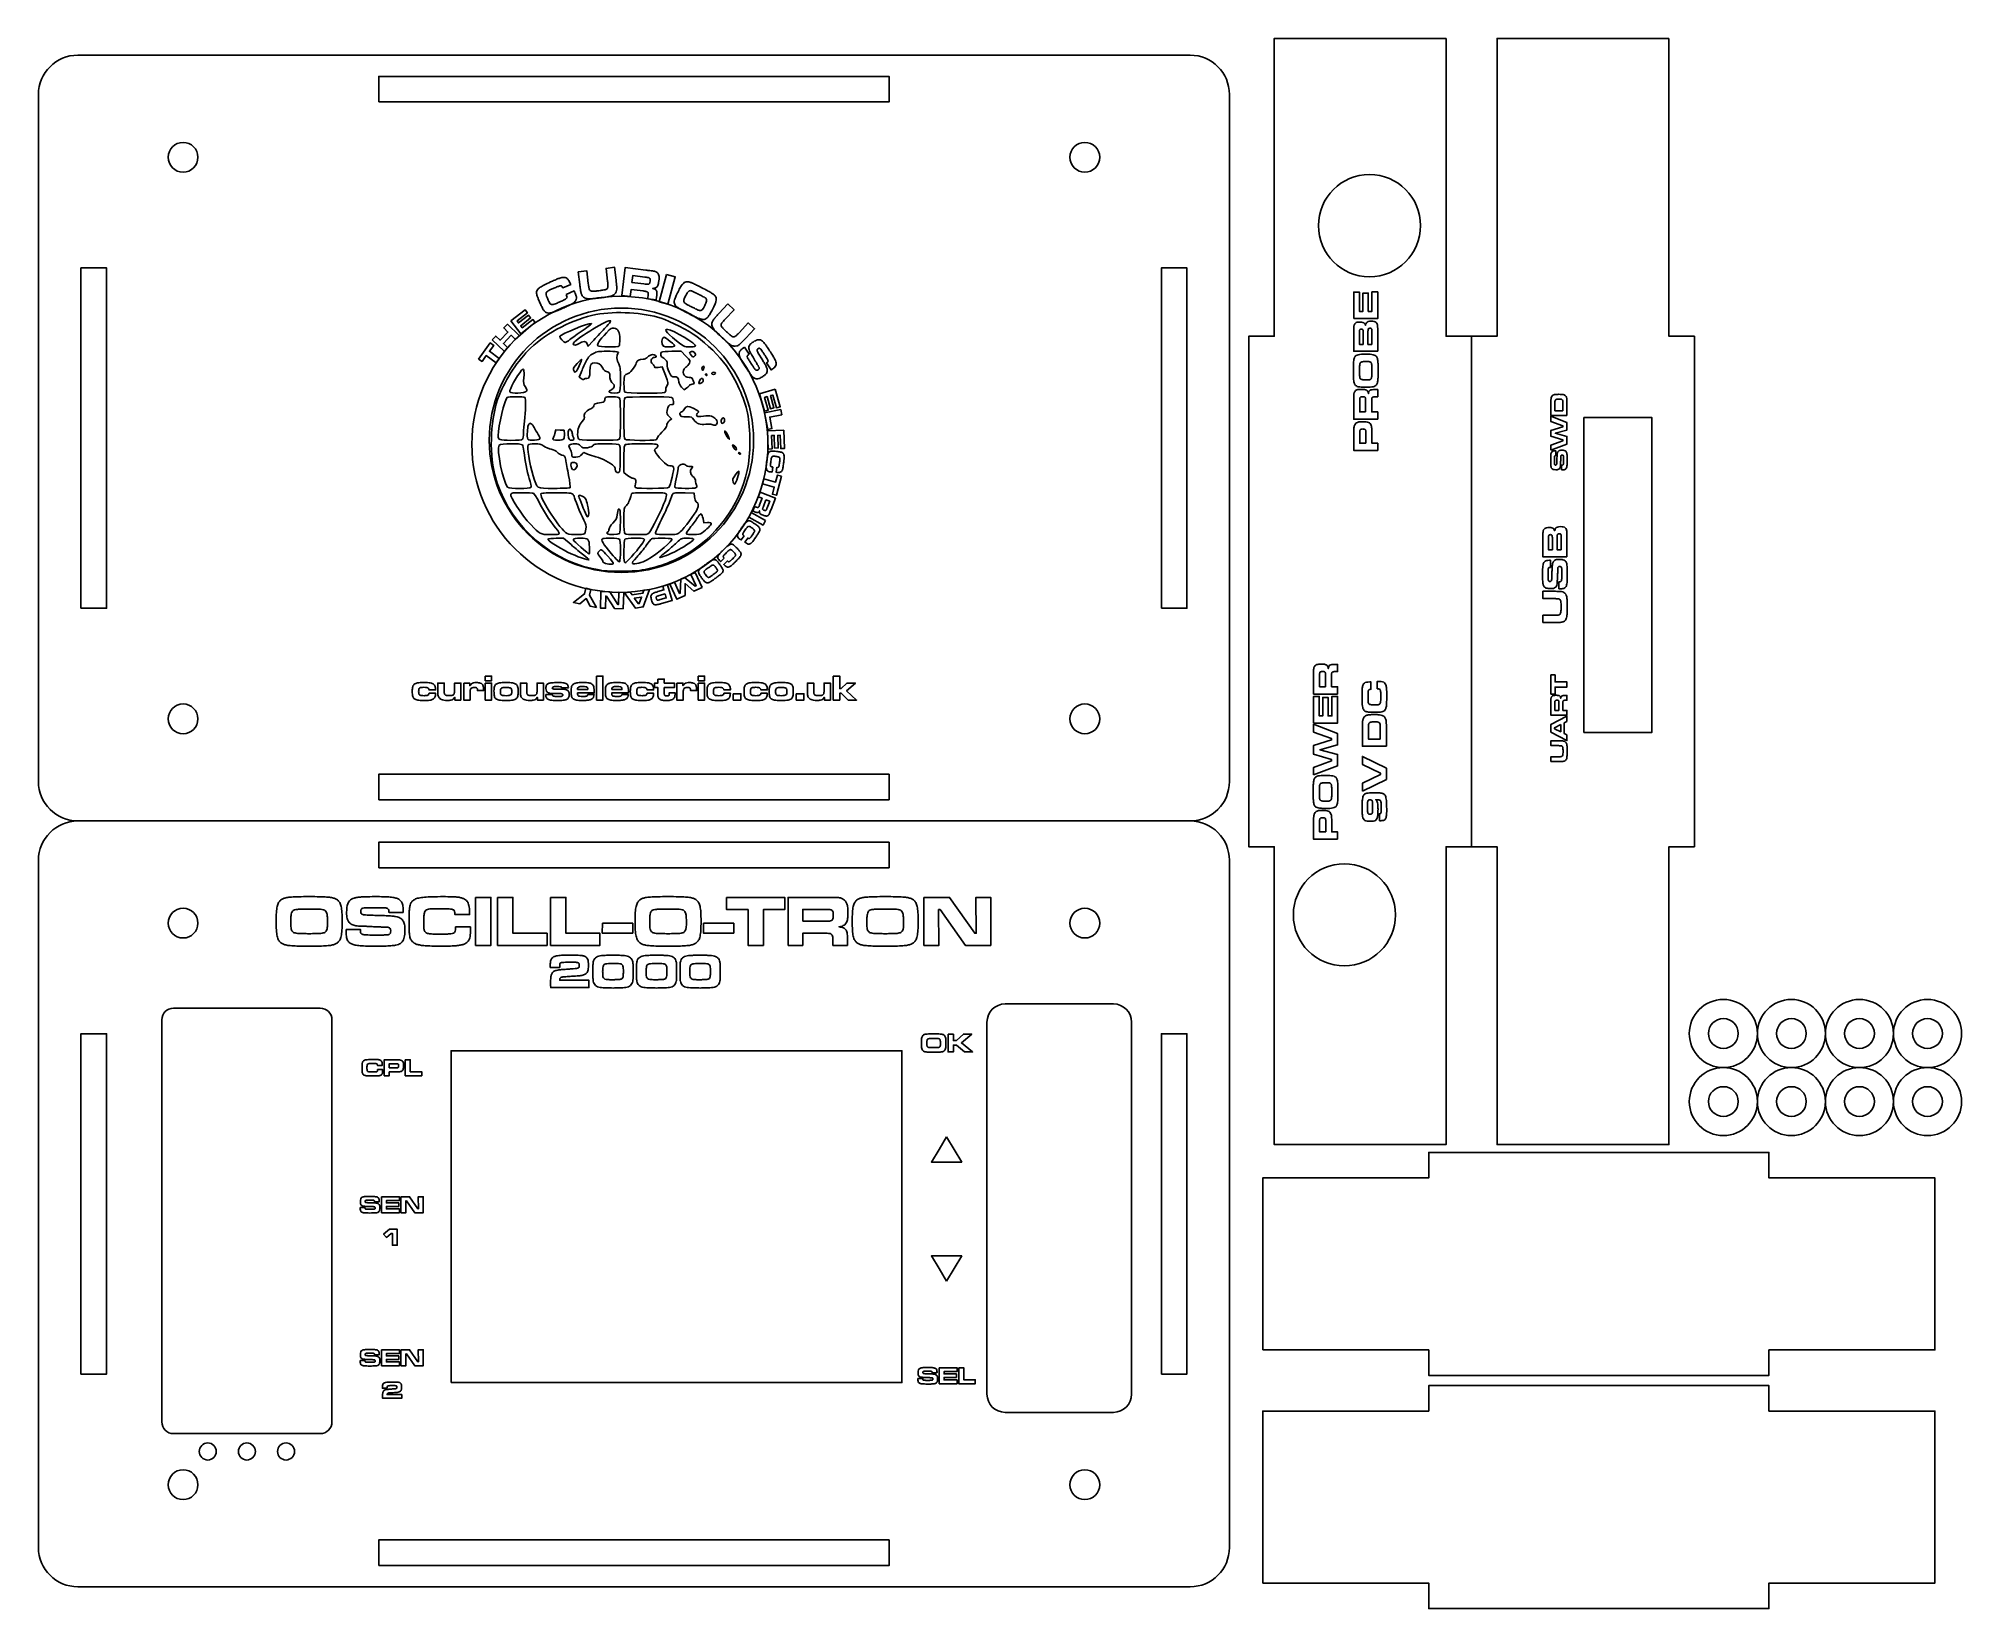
# Model space of a CAD drawing. Extents: x -139 to 87, y -93 to 92.
import ezdxf

# ---------------------------------------------------------------- set-up
doc = ezdxf.new("R2010")
doc.units = 0
doc.header["$MEASUREMENT"] = 0
doc.layers.add('LAYER_1', color=7, linetype='CONTINUOUS')

msp = doc.modelspace()

# ---------------------------------------------------------------- linework, layer by layer
at = {"layer": 'LAYER_1', "color": 250}
for points in [[(-99.0534, 84.2359), (-39.0534, 84.2359), (-39.0534, 87.2359), (-99.0534, 87.2359), (-99.0534, 84.2359)], [(-99.0534, 2.2358), (-39.0534, 2.2358), (-39.0534, 5.2358), (-99.0534, 5.2358), (-99.0534, 2.2358)], [(-99.0534, -5.7641), (-39.0534, -5.7641), (-39.0534, -2.7641), (-99.0534, -2.7641), (-99.0534, -5.7641)], [(-90.5533, -66.2641), (-37.5533, -66.2641), (-37.5533, -27.2641), (-90.5533, -27.2641), (-90.5533, -66.2641)], [(-99.0534, -87.7642), (-39.0534, -87.7642), (-39.0534, -84.7642), (-99.0534, -84.7642), (-99.0534, -87.7642)]]:
    msp.add_lwpolyline(points, close=True, dxfattribs=at)
for centre, major_axis in [((-122.0533, 77.7359), (0, 1.75)), ((-16.0533, 77.7359), (0, 1.75)), ((-70.7059, 44.0067), (0, 17.4005)), ((-122.0533, 11.7359), (0, 1.75)), ((-16.0533, 11.7359), (0, 1.75)), ((-122.0533, -12.2641), (0, 1.75)), ((-16.0533, -12.2641), (0, 1.75)), ((59.0059, -25.2407), (0, 4)), ((67.0059, -25.2407), (0, 4)), ((75.0059, -25.2407), (0, 4)), ((83.0059, -25.2407), (0, 4)), ((59.0059, -25.2407), (0, 1.75)), ((67.0059, -25.2407), (0, 1.75)), ((75.0059, -25.2407), (0, 1.75)), ((83.0059, -25.2407), (0, 1.75)), ((59.0059, -33.2407), (0, 4)), ((67.0059, -33.2407), (0, 4)), ((75.0059, -33.2407), (0, 4)), ((83.0059, -33.2407), (0, 4)), ((59.0059, -33.2407), (0, 1.75)), ((67.0059, -33.2407), (0, 1.75)), ((75.0059, -33.2407), (0, 1.75)), ((83.0059, -33.2407), (0, 1.75)), ((-119.1533, -74.3641), (0, 1)), ((-114.5533, -74.3641), (0, 1)), ((-109.9533, -74.3641), (0, 1)), ((-122.0533, -78.2641), (0, 1.75)), ((-16.0533, -78.2641), (0, 1.75))]:
    msp.add_ellipse(centre, major_axis=major_axis, ratio=1, dxfattribs=at)
at = {"layer": 'LAYER_1', "color": 7}
msp.add_ellipse((-70.5297, 44.4765), major_axis=(0, 15.5362), ratio=1, dxfattribs=at)
at = {"layer": 'LAYER_1', "color": 250}
for points, knots in [([(26.4084, 91.7015), (26.4084, 91.7015), (26.4084, 56.7016), (26.4084, 56.7016), (26.4084, 56.7016), (26.4084, 56.7016), (29.4084, 56.7016), (29.4084, 56.7016), (29.4084, 56.7016), (29.4084, 56.7016), (29.4084, -3.2984), (29.4084, -3.2984), (29.4084, -3.2984), (29.4084, -3.2984), (26.4084, -3.2984), (26.4084, -3.2984), (26.4084, -3.2984), (26.4084, -3.2984), (26.4084, -38.2985), (26.4084, -38.2985), (26.4084, -38.2985), (26.4084, -38.2985), (6.2084, -38.2985), (6.2084, -38.2985), (6.2084, -38.2985), (6.2084, -38.2985), (6.2084, -3.2984), (6.2084, -3.2984), (6.2084, -3.2984), (6.2084, -3.2984), (3.2084, -3.2984), (3.2084, -3.2984), (3.2084, -3.2984), (3.2084, -3.2984), (3.2084, 56.7016), (3.2084, 56.7016), (3.2084, 56.7016), (3.2084, 56.7016), (6.2084, 56.7016), (6.2084, 56.7016), (6.2084, 56.7016), (6.2084, 56.7016), (6.2084, 91.7015), (6.2084, 91.7015), (6.2084, 91.7015), (6.2084, 91.7015), (26.4084, 91.7015), (26.4084, 91.7015)], [0, 0, 0, 0, 0.07692308, 0.07692308, 0.07692308, 0.07692308, 0.15384615, 0.15384615, 0.15384615, 0.15384615, 0.23076923, 0.23076923, 0.23076923, 0.23076923, 0.30769231, 0.30769231, 0.30769231, 0.30769231, 0.38461538, 0.38461538, 0.38461538, 0.38461538, 0.46153846, 0.46153846, 0.46153846, 0.46153846, 0.53846154, 0.53846154, 0.53846154, 0.53846154, 0.61538462, 0.61538462, 0.61538462, 0.61538462, 0.69230769, 0.69230769, 0.69230769, 0.69230769, 0.76923077, 0.76923077, 0.76923077, 0.76923077, 0.84615385, 0.84615385, 0.84615385, 0.84615385, 1, 1, 1, 1]), ([(52.6084, 91.7015), (52.6084, 91.7015), (52.6084, 56.7016), (52.6084, 56.7016), (52.6084, 56.7016), (52.6084, 56.7016), (55.6084, 56.7016), (55.6084, 56.7016), (55.6084, 56.7016), (55.6084, 56.7016), (55.6084, -3.2984), (55.6084, -3.2984), (55.6084, -3.2984), (55.6084, -3.2984), (52.6084, -3.2984), (52.6084, -3.2984), (52.6084, -3.2984), (52.6084, -3.2984), (52.6084, -38.2985), (52.6084, -38.2985), (52.6084, -38.2985), (52.6084, -38.2985), (32.4084, -38.2985), (32.4084, -38.2985), (32.4084, -38.2985), (32.4084, -38.2985), (32.4084, -3.2984), (32.4084, -3.2984), (32.4084, -3.2984), (32.4084, -3.2984), (29.4084, -3.2984), (29.4084, -3.2984), (29.4084, -3.2984), (29.4084, -3.2984), (29.4084, 56.7016), (29.4084, 56.7016), (29.4084, 56.7016), (29.4084, 56.7016), (32.4084, 56.7016), (32.4084, 56.7016), (32.4084, 56.7016), (32.4084, 56.7016), (32.4084, 91.7015), (32.4084, 91.7015), (32.4084, 91.7015), (32.4084, 91.7015), (52.6084, 91.7015), (52.6084, 91.7015)], [0, 0, 0, 0, 0.07692308, 0.07692308, 0.07692308, 0.07692308, 0.15384615, 0.15384615, 0.15384615, 0.15384615, 0.23076923, 0.23076923, 0.23076923, 0.23076923, 0.30769231, 0.30769231, 0.30769231, 0.30769231, 0.38461538, 0.38461538, 0.38461538, 0.38461538, 0.46153846, 0.46153846, 0.46153846, 0.46153846, 0.53846154, 0.53846154, 0.53846154, 0.53846154, 0.61538462, 0.61538462, 0.61538462, 0.61538462, 0.69230769, 0.69230769, 0.69230769, 0.69230769, 0.76923077, 0.76923077, 0.76923077, 0.76923077, 0.84615385, 0.84615385, 0.84615385, 0.84615385, 1, 1, 1, 1]), ([(-134.4311, 89.7359), (-134.4311, 89.7359), (-3.6755, 89.7359), (-3.6755, 89.7359), (-3.6755, 89.7359), (-1.1332, 89.7359), (0.9467, 87.656), (0.9467, 85.1137), (0.9467, 85.1137), (0.9467, 85.1137), (0.9467, 4.3582), (0.9467, 4.3582), (0.9467, 4.3582), (0.9467, 1.8158), (-1.1332, -0.2641), (-3.6755, -0.2641), (-3.6755, -0.2641), (-3.6755, -0.2641), (-134.4311, -0.2641), (-134.4311, -0.2641), (-134.4311, -0.2641), (-136.9734, -0.2641), (-139.0533, 1.8158), (-139.0533, 4.3582), (-139.0533, 4.3582), (-139.0533, 4.3582), (-139.0533, 85.1137), (-139.0533, 85.1137), (-139.0533, 85.1137), (-139.0533, 87.656), (-136.9734, 89.7359), (-134.4311, 89.7359)], [0, 0, 0, 0, 0.11111111, 0.11111111, 0.11111111, 0.11111111, 0.22222222, 0.22222222, 0.22222222, 0.22222222, 0.33333333, 0.33333333, 0.33333333, 0.33333333, 0.44444444, 0.44444444, 0.44444444, 0.44444444, 0.55555556, 0.55555556, 0.55555556, 0.55555556, 0.66666667, 0.66666667, 0.66666667, 0.66666667, 0.77777778, 0.77777778, 0.77777778, 0.77777778, 1, 1, 1, 1]), ([(23.4084, 69.7016), (23.4084, 66.3879), (20.7221, 63.7016), (17.4084, 63.7016), (17.4084, 63.7016), (14.0947, 63.7016), (11.4084, 66.3879), (11.4084, 69.7016), (11.4084, 69.7016), (11.4084, 73.0153), (14.0947, 75.7016), (17.4084, 75.7016), (17.4084, 75.7016), (20.7221, 75.7016), (23.4084, 73.0153), (23.4084, 69.7016)], [0, 0, 0, 0, 0.2, 0.2, 0.2, 0.2, 0.4, 0.4, 0.4, 0.4, 0.6, 0.6, 0.6, 0.6, 1, 1, 1, 1]), ([(-134.0533, 24.7357), (-134.0533, 24.7357), (-134.0533, 64.7357), (-134.0533, 64.7357), (-134.0533, 64.7357), (-134.0533, 64.7357), (-131.0533, 64.7357), (-131.0533, 64.7357), (-131.0533, 64.7357), (-131.0533, 64.7357), (-131.0533, 24.7357), (-131.0533, 24.7357), (-131.0533, 24.7357), (-131.0533, 24.7357), (-134.0533, 24.7357), (-134.0533, 24.7357)], [0, 0, 0, 0, 0.2, 0.2, 0.2, 0.2, 0.4, 0.4, 0.4, 0.4, 0.6, 0.6, 0.6, 0.6, 1, 1, 1, 1]), ([(-77.0192, 61.6202), (-76.9786, 61.5316), (-76.9504, 61.4561), (-76.933, 61.3957), (-76.933, 61.3957), (-76.9156, 61.3343), (-76.9164, 61.2805), (-76.9347, 61.2341), (-76.9347, 61.2341), (-76.9528, 61.1868), (-76.9951, 61.1404), (-77.0614, 61.0941), (-77.0614, 61.0941), (-77.1278, 61.0477), (-77.2246, 60.9938), (-77.3515, 60.9333), (-77.3515, 60.9333), (-77.479, 60.8728), (-77.6423, 60.7982), (-77.8428, 60.7096), (-77.8428, 60.7096), (-78.0044, 60.6367), (-78.1428, 60.577), (-78.2571, 60.5306), (-78.2571, 60.5306), (-78.3714, 60.4842), (-78.4684, 60.4519), (-78.5479, 60.4345), (-78.5479, 60.4345), (-78.6266, 60.4162), (-78.6946, 60.4154), (-78.7501, 60.4296), (-78.7501, 60.4296), (-78.8056, 60.4436), (-78.8554, 60.476), (-78.8993, 60.5256), (-78.8993, 60.5256), (-78.9432, 60.5746), (-78.9879, 60.6433), (-79.0318, 60.7303), (-79.0318, 60.7303), (-79.0757, 60.8181), (-79.1263, 60.9259), (-79.1826, 61.0543), (-79.1826, 61.0543), (-79.2498, 61.2042), (-79.3003, 61.3294), (-79.3334, 61.4304), (-79.3334, 61.4304), (-79.3674, 61.5307), (-79.3856, 61.6128), (-79.3889, 61.6782), (-79.3889, 61.6782), (-79.3923, 61.7428), (-79.3824, 61.7976), (-79.3583, 61.8406), (-79.3583, 61.8406), (-79.3443, 61.8705), (-79.321, 61.8994), (-79.2895, 61.9285), (-79.2895, 61.9285), (-79.2581, 61.9574), (-79.2125, 61.9898), (-79.1536, 62.0238), (-79.1536, 62.0238), (-79.0948, 62.0586), (-79.0178, 62.0983), (-78.9224, 62.1448), (-78.9224, 62.1448), (-78.8271, 62.1903), (-78.7079, 62.245), (-78.5653, 62.3079), (-78.5653, 62.3079), (-78.4949, 62.3395), (-78.4203, 62.3717), (-78.3416, 62.4049), (-78.3416, 62.4049), (-78.2629, 62.4381), (-78.1875, 62.4687), (-78.1154, 62.4977), (-78.1154, 62.4977), (-78.0434, 62.5259), (-77.982, 62.5499), (-77.9314, 62.569), (-77.9314, 62.569), (-77.8627, 62.5938), (-77.8072, 62.6121), (-77.7624, 62.6237), (-77.7624, 62.6237), (-77.7185, 62.6344), (-77.6821, 62.6394), (-77.6539, 62.6385), (-77.6539, 62.6385), (-77.6265, 62.6378), (-77.6025, 62.632), (-77.5843, 62.6203), (-77.5843, 62.6203), (-77.5653, 62.6096), (-77.5479, 62.5963), (-77.5321, 62.5805), (-77.5321, 62.5805), (-77.5172, 62.5648), (-77.4997, 62.5408), (-77.4816, 62.5093), (-77.4816, 62.5093), (-77.4625, 62.4778), (-77.4393, 62.433), (-77.4103, 62.3768), (-77.4103, 62.3768), (-77.4103, 62.3768), (-76.4881, 62.7869), (-76.4881, 62.7869), (-76.4881, 62.7869), (-76.4881, 62.7869), (-76.5552, 62.9369), (-76.5552, 62.9369), (-76.5552, 62.9369), (-76.6281, 63.1026), (-76.7018, 63.2352), (-76.7756, 63.3346), (-76.7756, 63.3346), (-76.8493, 63.4348), (-76.9297, 63.5069), (-77.0159, 63.5525), (-77.0159, 63.5525), (-77.1028, 63.5972), (-77.2015, 63.6204), (-77.3116, 63.6229), (-77.3116, 63.6229), (-77.373, 63.6254), (-77.441, 63.6196), (-77.5155, 63.6064), (-77.5155, 63.6064), (-77.59, 63.5931), (-77.677, 63.5699), (-77.7782, 63.536), (-77.7782, 63.536), (-77.8792, 63.5028), (-77.9994, 63.4573), (-78.1403, 63.3993), (-78.1403, 63.3993), (-78.2803, 63.342), (-78.4469, 63.27), (-78.6399, 63.1838), (-78.6399, 63.1838), (-78.949, 63.0462), (-79.2124, 62.9244), (-79.4304, 62.8184), (-79.4304, 62.8184), (-79.6475, 62.7123), (-79.8265, 62.617), (-79.9673, 62.5308), (-79.9673, 62.5308), (-80.1074, 62.4455), (-80.2167, 62.3643), (-80.2954, 62.2881), (-80.2954, 62.2881), (-80.3742, 62.2119), (-80.4288, 62.1348), (-80.4603, 62.0568), (-80.4603, 62.0568), (-80.4918, 61.9781), (-80.5067, 61.8945), (-80.5059, 61.8034), (-80.5059, 61.8034), (-80.5059, 61.7528), (-80.4985, 61.6965), (-80.4852, 61.6327), (-80.4852, 61.6327), (-80.4711, 61.5689), (-80.4495, 61.4934), (-80.419, 61.4048), (-80.419, 61.4048), (-80.3883, 61.317), (-80.3468, 61.2101), (-80.2954, 61.0858), (-80.2954, 61.0858), (-80.2432, 60.9607), (-80.1795, 60.8123), (-80.1024, 60.6392), (-80.1024, 60.6392), (-80.0237, 60.4644), (-79.9549, 60.3144), (-79.8953, 60.1892), (-79.8953, 60.1892), (-79.8356, 60.065), (-79.7875, 59.9696), (-79.7527, 59.9025), (-79.7527, 59.9025), (-79.6905, 59.7948), (-79.6276, 59.7078), (-79.5638, 59.6399), (-79.5638, 59.6399), (-79.5, 59.5719), (-79.4312, 59.5214), (-79.3583, 59.4882), (-79.3583, 59.4882), (-79.2854, 59.4542), (-79.2034, 59.436), (-79.113, 59.431), (-79.113, 59.431), (-79.0526, 59.4277), (-78.9854, 59.431), (-78.9125, 59.4418), (-78.9125, 59.4418), (-78.8396, 59.4517), (-78.7551, 59.4709), (-78.6589, 59.499), (-78.6589, 59.499), (-78.5628, 59.5263), (-78.4494, 59.5653), (-78.3192, 59.6142), (-78.3192, 59.6142), (-78.1891, 59.6631), (-78.0367, 59.7244), (-77.8627, 59.7981), (-77.8627, 59.7981), (-77.6879, 59.8719), (-77.4857, 59.9597), (-77.2553, 60.0624), (-77.2553, 60.0624), (-77.083, 60.1395), (-76.9313, 60.2091), (-76.8004, 60.2729), (-76.8004, 60.2729), (-76.6703, 60.3359), (-76.5568, 60.3939), (-76.4607, 60.4477), (-76.4607, 60.4477), (-76.3646, 60.5016), (-76.2817, 60.5522), (-76.2121, 60.6002), (-76.2121, 60.6002), (-76.1425, 60.6491), (-76.082, 60.6963), (-76.0307, 60.7444), (-76.0307, 60.7444), (-75.9429, 60.8273), (-75.8815, 60.9168), (-75.8476, 61.0112), (-75.8476, 61.0112), (-75.8127, 61.1065), (-75.8045, 61.2142), (-75.8226, 61.3344), (-75.8226, 61.3344), (-75.8409, 61.4545), (-75.8856, 61.5929), (-75.9561, 61.7512), (-75.9561, 61.7512), (-75.9627, 61.7652), (-75.9718, 61.7843), (-75.9826, 61.8058), (-75.9826, 61.8058), (-75.9933, 61.8282), (-76.0083, 61.8581), (-76.0257, 61.8937), (-76.0257, 61.8937), (-76.0439, 61.9301), (-76.0663, 61.9765), (-76.0928, 62.0329), (-76.0928, 62.0329), (-76.0928, 62.0329), (-77.0192, 61.6202), (-77.0192, 61.6202)], [0, 0, 0, 0, 0.01492537, 0.01492537, 0.01492537, 0.01492537, 0.02985075, 0.02985075, 0.02985075, 0.02985075, 0.04477612, 0.04477612, 0.04477612, 0.04477612, 0.05970149, 0.05970149, 0.05970149, 0.05970149, 0.07462687, 0.07462687, 0.07462687, 0.07462687, 0.08955224, 0.08955224, 0.08955224, 0.08955224, 0.10447761, 0.10447761, 0.10447761, 0.10447761, 0.11940299, 0.11940299, 0.11940299, 0.11940299, 0.13432836, 0.13432836, 0.13432836, 0.13432836, 0.14925373, 0.14925373, 0.14925373, 0.14925373, 0.1641791, 0.1641791, 0.1641791, 0.1641791, 0.17910448, 0.17910448, 0.17910448, 0.17910448, 0.19402985, 0.19402985, 0.19402985, 0.19402985, 0.20895522, 0.20895522, 0.20895522, 0.20895522, 0.2238806, 0.2238806, 0.2238806, 0.2238806, 0.23880597, 0.23880597, 0.23880597, 0.23880597, 0.25373134, 0.25373134, 0.25373134, 0.25373134, 0.26865672, 0.26865672, 0.26865672, 0.26865672, 0.28358209, 0.28358209, 0.28358209, 0.28358209, 0.29850746, 0.29850746, 0.29850746, 0.29850746, 0.31343284, 0.31343284, 0.31343284, 0.31343284, 0.32835821, 0.32835821, 0.32835821, 0.32835821, 0.34328358, 0.34328358, 0.34328358, 0.34328358, 0.35820896, 0.35820896, 0.35820896, 0.35820896, 0.37313433, 0.37313433, 0.37313433, 0.37313433, 0.3880597, 0.3880597, 0.3880597, 0.3880597, 0.40298507, 0.40298507, 0.40298507, 0.40298507, 0.41791045, 0.41791045, 0.41791045, 0.41791045, 0.43283582, 0.43283582, 0.43283582, 0.43283582, 0.44776119, 0.44776119, 0.44776119, 0.44776119, 0.46268657, 0.46268657, 0.46268657, 0.46268657, 0.47761194, 0.47761194, 0.47761194, 0.47761194, 0.49253731, 0.49253731, 0.49253731, 0.49253731, 0.50746269, 0.50746269, 0.50746269, 0.50746269, 0.52238806, 0.52238806, 0.52238806, 0.52238806, 0.53731343, 0.53731343, 0.53731343, 0.53731343, 0.55223881, 0.55223881, 0.55223881, 0.55223881, 0.56716418, 0.56716418, 0.56716418, 0.56716418, 0.58208955, 0.58208955, 0.58208955, 0.58208955, 0.59701493, 0.59701493, 0.59701493, 0.59701493, 0.6119403, 0.6119403, 0.6119403, 0.6119403, 0.62686567, 0.62686567, 0.62686567, 0.62686567, 0.64179104, 0.64179104, 0.64179104, 0.64179104, 0.65671642, 0.65671642, 0.65671642, 0.65671642, 0.67164179, 0.67164179, 0.67164179, 0.67164179, 0.68656716, 0.68656716, 0.68656716, 0.68656716, 0.70149254, 0.70149254, 0.70149254, 0.70149254, 0.71641791, 0.71641791, 0.71641791, 0.71641791, 0.73134328, 0.73134328, 0.73134328, 0.73134328, 0.74626866, 0.74626866, 0.74626866, 0.74626866, 0.76119403, 0.76119403, 0.76119403, 0.76119403, 0.7761194, 0.7761194, 0.7761194, 0.7761194, 0.79104478, 0.79104478, 0.79104478, 0.79104478, 0.80597015, 0.80597015, 0.80597015, 0.80597015, 0.82089552, 0.82089552, 0.82089552, 0.82089552, 0.8358209, 0.8358209, 0.8358209, 0.8358209, 0.85074627, 0.85074627, 0.85074627, 0.85074627, 0.86567164, 0.86567164, 0.86567164, 0.86567164, 0.88059701, 0.88059701, 0.88059701, 0.88059701, 0.89552239, 0.89552239, 0.89552239, 0.89552239, 0.91044776, 0.91044776, 0.91044776, 0.91044776, 0.92537313, 0.92537313, 0.92537313, 0.92537313, 0.94029851, 0.94029851, 0.94029851, 0.94029851, 0.95522388, 0.95522388, 0.95522388, 0.95522388, 0.97014925, 0.97014925, 0.97014925, 0.97014925, 1, 1, 1, 1]), ([(-75.6082, 64.2842), (-75.6082, 64.2842), (-75.4217, 62.7703), (-75.4217, 62.7703), (-75.4217, 62.7703), (-75.4076, 62.6609), (-75.3951, 62.5706), (-75.3861, 62.4993), (-75.3861, 62.4993), (-75.3769, 62.4289), (-75.3687, 62.3717), (-75.3629, 62.3287), (-75.3629, 62.3287), (-75.357, 62.2856), (-75.3521, 62.2516), (-75.348, 62.225), (-75.348, 62.225), (-75.3438, 62.1986), (-75.3397, 62.1754), (-75.3363, 62.1546), (-75.3363, 62.1546), (-75.3323, 62.1348), (-75.3281, 62.1115), (-75.3231, 62.0858), (-75.3231, 62.0858), (-75.2966, 61.9376), (-75.2692, 61.8141), (-75.2394, 61.7155), (-75.2394, 61.7155), (-75.2104, 61.6169), (-75.1756, 61.5357), (-75.135, 61.4719), (-75.135, 61.4719), (-75.0944, 61.4081), (-75.0455, 61.3526), (-74.9867, 61.3061), (-74.9867, 61.3061), (-74.932, 61.2597), (-74.869, 61.2224), (-74.7978, 61.1926), (-74.7978, 61.1926), (-74.7265, 61.1629), (-74.642, 61.1413), (-74.5426, 61.128), (-74.5426, 61.128), (-74.4439, 61.1147), (-74.3262, 61.1089), (-74.1887, 61.1106), (-74.1887, 61.1106), (-74.0512, 61.1123), (-73.8888, 61.1213), (-73.7015, 61.138), (-73.7015, 61.138), (-73.5134, 61.1545), (-73.2955, 61.1786), (-73.0469, 61.2092), (-73.0469, 61.2092), (-72.8614, 61.2316), (-72.6981, 61.2531), (-72.5573, 61.2731), (-72.5573, 61.2731), (-72.4163, 61.2929), (-72.2921, 61.3128), (-72.1851, 61.3318), (-72.1851, 61.3318), (-72.0783, 61.3517), (-71.9822, 61.3717), (-71.8985, 61.3923), (-71.8985, 61.3923), (-71.8148, 61.4131), (-71.7369, 61.4346), (-71.6656, 61.4586), (-71.6656, 61.4586), (-71.5431, 61.5009), (-71.4387, 61.5597), (-71.3516, 61.6368), (-71.3516, 61.6368), (-71.2638, 61.713), (-71.1966, 61.8033), (-71.1486, 61.9086), (-71.1486, 61.9086), (-71.1014, 62.0138), (-71.0757, 62.1298), (-71.0723, 62.2574), (-71.0723, 62.2574), (-71.0724, 62.3038), (-71.0723, 62.346), (-71.0724, 62.3842), (-71.0724, 62.3842), (-71.0732, 62.4223), (-71.0749, 62.4646), (-71.0774, 62.5093), (-71.0774, 62.5093), (-71.0799, 62.5541), (-71.084, 62.6096), (-71.089, 62.675), (-71.089, 62.675), (-71.0948, 62.7404), (-71.1022, 62.8225), (-71.1121, 62.9228), (-71.1121, 62.9228), (-71.1221, 63.0222), (-71.1346, 63.1465), (-71.1495, 63.2948), (-71.1495, 63.2948), (-71.1495, 63.2948), (-71.3358, 64.8087), (-71.3358, 64.8087), (-71.3358, 64.8087), (-71.3358, 64.8087), (-72.3369, 64.6861), (-72.3369, 64.6861), (-72.3369, 64.6861), (-72.3369, 64.6861), (-72.1512, 63.1714), (-72.1512, 63.1714), (-72.1512, 63.1714), (-72.1479, 63.1465), (-72.1446, 63.1126), (-72.1405, 63.071), (-72.1405, 63.071), (-72.1363, 63.0296), (-72.1321, 62.9857), (-72.128, 62.9394), (-72.128, 62.9394), (-72.1238, 62.8921), (-72.1198, 62.8474), (-72.1164, 62.8051), (-72.1164, 62.8051), (-72.1106, 62.7106), (-72.1089, 62.6336), (-72.1106, 62.5756), (-72.1106, 62.5756), (-72.1114, 62.5168), (-72.1173, 62.4687), (-72.128, 62.4322), (-72.128, 62.4322), (-72.1388, 62.3958), (-72.1554, 62.3618), (-72.1786, 62.332), (-72.1786, 62.332), (-72.2009, 62.2996), (-72.2332, 62.2707), (-72.2763, 62.2458), (-72.2763, 62.2458), (-72.3186, 62.2209), (-72.3766, 62.1986), (-72.4503, 62.1787), (-72.4503, 62.1787), (-72.5241, 62.158), (-72.6193, 62.1389), (-72.7362, 62.1199), (-72.7362, 62.1199), (-72.8522, 62.1008), (-72.9964, 62.081), (-73.1662, 62.0602), (-73.1662, 62.0602), (-73.3361, 62.0395), (-73.4827, 62.0238), (-73.6045, 62.0146), (-73.6045, 62.0146), (-73.7264, 62.0047), (-73.8283, 62.0022), (-73.9112, 62.0055), (-73.9112, 62.0055), (-73.994, 62.0088), (-74.0612, 62.0196), (-74.1134, 62.037), (-74.1134, 62.037), (-74.1648, 62.0552), (-74.2061, 62.0809), (-74.236, 62.114), (-74.236, 62.114), (-74.2658, 62.1481), (-74.289, 62.1902), (-74.3055, 62.2408), (-74.3055, 62.2408), (-74.313, 62.2665), (-74.3205, 62.2888), (-74.3263, 62.3096), (-74.3263, 62.3096), (-74.3321, 62.3295), (-74.3371, 62.3527), (-74.3421, 62.3784), (-74.3421, 62.3784), (-74.3478, 62.4033), (-74.3536, 62.4372), (-74.3602, 62.4778), (-74.3602, 62.4778), (-74.3669, 62.5184), (-74.3743, 62.5723), (-74.3843, 62.6394), (-74.3843, 62.6394), (-74.3934, 62.7057), (-74.4058, 62.7902), (-74.4208, 62.8929), (-74.4208, 62.8929), (-74.4208, 62.8929), (-74.6063, 64.4076), (-74.6063, 64.4076), (-74.6063, 64.4076), (-74.6063, 64.4076), (-75.6082, 64.2842), (-75.6082, 64.2842)], [0, 0, 0, 0, 0.01923077, 0.01923077, 0.01923077, 0.01923077, 0.03846154, 0.03846154, 0.03846154, 0.03846154, 0.05769231, 0.05769231, 0.05769231, 0.05769231, 0.07692308, 0.07692308, 0.07692308, 0.07692308, 0.09615385, 0.09615385, 0.09615385, 0.09615385, 0.11538462, 0.11538462, 0.11538462, 0.11538462, 0.13461538, 0.13461538, 0.13461538, 0.13461538, 0.15384615, 0.15384615, 0.15384615, 0.15384615, 0.17307692, 0.17307692, 0.17307692, 0.17307692, 0.19230769, 0.19230769, 0.19230769, 0.19230769, 0.21153846, 0.21153846, 0.21153846, 0.21153846, 0.23076923, 0.23076923, 0.23076923, 0.23076923, 0.25, 0.25, 0.25, 0.25, 0.26923077, 0.26923077, 0.26923077, 0.26923077, 0.28846154, 0.28846154, 0.28846154, 0.28846154, 0.30769231, 0.30769231, 0.30769231, 0.30769231, 0.32692308, 0.32692308, 0.32692308, 0.32692308, 0.34615385, 0.34615385, 0.34615385, 0.34615385, 0.36538462, 0.36538462, 0.36538462, 0.36538462, 0.38461538, 0.38461538, 0.38461538, 0.38461538, 0.40384615, 0.40384615, 0.40384615, 0.40384615, 0.42307692, 0.42307692, 0.42307692, 0.42307692, 0.44230769, 0.44230769, 0.44230769, 0.44230769, 0.46153846, 0.46153846, 0.46153846, 0.46153846, 0.48076923, 0.48076923, 0.48076923, 0.48076923, 0.5, 0.5, 0.5, 0.5, 0.51923077, 0.51923077, 0.51923077, 0.51923077, 0.53846154, 0.53846154, 0.53846154, 0.53846154, 0.55769231, 0.55769231, 0.55769231, 0.55769231, 0.57692308, 0.57692308, 0.57692308, 0.57692308, 0.59615385, 0.59615385, 0.59615385, 0.59615385, 0.61538462, 0.61538462, 0.61538462, 0.61538462, 0.63461538, 0.63461538, 0.63461538, 0.63461538, 0.65384615, 0.65384615, 0.65384615, 0.65384615, 0.67307692, 0.67307692, 0.67307692, 0.67307692, 0.69230769, 0.69230769, 0.69230769, 0.69230769, 0.71153846, 0.71153846, 0.71153846, 0.71153846, 0.73076923, 0.73076923, 0.73076923, 0.73076923, 0.75, 0.75, 0.75, 0.75, 0.76923077, 0.76923077, 0.76923077, 0.76923077, 0.78846154, 0.78846154, 0.78846154, 0.78846154, 0.80769231, 0.80769231, 0.80769231, 0.80769231, 0.82692308, 0.82692308, 0.82692308, 0.82692308, 0.84615385, 0.84615385, 0.84615385, 0.84615385, 0.86538462, 0.86538462, 0.86538462, 0.86538462, 0.88461538, 0.88461538, 0.88461538, 0.88461538, 0.90384615, 0.90384615, 0.90384615, 0.90384615, 0.92307692, 0.92307692, 0.92307692, 0.92307692, 0.94230769, 0.94230769, 0.94230769, 0.94230769, 0.96153846, 0.96153846, 0.96153846, 0.96153846, 1, 1, 1, 1]), ([(-70.4957, 61.4868), (-70.4957, 61.4868), (-69.4948, 61.3634), (-69.4948, 61.3634), (-69.4948, 61.3634), (-69.4948, 61.3634), (-69.392, 62.1969), (-69.392, 62.1969), (-69.392, 62.1969), (-69.392, 62.1969), (-67.9759, 62.0237), (-67.9759, 62.0237), (-67.9759, 62.0237), (-67.8731, 62.0113), (-67.7895, 61.9997), (-67.724, 61.9898), (-67.724, 61.9898), (-67.6594, 61.9798), (-67.608, 61.9691), (-67.5699, 61.9583), (-67.5699, 61.9583), (-67.5318, 61.9475), (-67.5028, 61.9351), (-67.482, 61.9202), (-67.482, 61.9202), (-67.4614, 61.9062), (-67.444, 61.8879), (-67.4299, 61.8663), (-67.4299, 61.8663), (-67.4067, 61.8365), (-67.3909, 61.7992), (-67.3818, 61.7553), (-67.3818, 61.7553), (-67.3727, 61.7114), (-67.3694, 61.6517), (-67.3735, 61.5772), (-67.3735, 61.5772), (-67.3768, 61.5025), (-67.3859, 61.404), (-67.4017, 61.2821), (-67.4017, 61.2821), (-67.4017, 61.2821), (-67.4224, 61.109), (-67.4224, 61.109), (-67.4224, 61.109), (-67.4224, 61.109), (-66.4355, 60.988), (-66.4355, 60.988), (-66.4355, 60.988), (-66.4355, 60.988), (-66.3983, 61.2937), (-66.3983, 61.2937), (-66.3983, 61.2937), (-66.375, 61.4445), (-66.361, 61.5739), (-66.3543, 61.6808), (-66.3543, 61.6808), (-66.3485, 61.7885), (-66.3527, 61.8787), (-66.3668, 61.9517), (-66.3668, 61.9517), (-66.3809, 62.0246), (-66.4074, 62.0842), (-66.4464, 62.1323), (-66.4464, 62.1323), (-66.4853, 62.1795), (-66.5383, 62.2185), (-66.6062, 62.25), (-66.6062, 62.25), (-66.6734, 62.2806), (-66.7571, 62.308), (-66.8565, 62.332), (-66.8565, 62.332), (-66.7877, 62.3328), (-66.728, 62.337), (-66.6791, 62.3444), (-66.6791, 62.3444), (-66.6295, 62.3511), (-66.5863, 62.3618), (-66.549, 62.3759), (-66.549, 62.3759), (-66.5109, 62.39), (-66.4745, 62.4082), (-66.4388, 62.4306), (-66.4388, 62.4306), (-66.3941, 62.4596), (-66.3561, 62.4944), (-66.3229, 62.535), (-66.3229, 62.535), (-66.2906, 62.5747), (-66.2624, 62.6245), (-66.2383, 62.6842), (-66.2383, 62.6842), (-66.2143, 62.743), (-66.1945, 62.815), (-66.1762, 62.8996), (-66.1762, 62.8996), (-66.1588, 62.9849), (-66.1431, 63.086), (-66.1289, 63.2036), (-66.1289, 63.2036), (-66.1115, 63.3446), (-66.1016, 63.4672), (-66.0992, 63.5707), (-66.0992, 63.5707), (-66.0975, 63.6743), (-66.1041, 63.7638), (-66.1207, 63.8384), (-66.1207, 63.8384), (-66.1364, 63.9138), (-66.1622, 63.9793), (-66.1977, 64.0348), (-66.1977, 64.0348), (-66.2334, 64.0903), (-66.2806, 64.1408), (-66.3386, 64.1856), (-66.3386, 64.1856), (-66.3701, 64.2112), (-66.3999, 64.2336), (-66.4264, 64.2519), (-66.4264, 64.2519), (-66.4538, 64.2701), (-66.4844, 64.2858), (-66.5192, 64.2999), (-66.5192, 64.2999), (-66.5532, 64.3132), (-66.598, 64.3265), (-66.6527, 64.338), (-66.6527, 64.338), (-66.7065, 64.3505), (-66.7778, 64.3629), (-66.8639, 64.3753), (-66.8639, 64.3753), (-66.951, 64.3885), (-67.0594, 64.4035), (-67.1904, 64.4201), (-67.1904, 64.4201), (-67.3222, 64.4366), (-67.4812, 64.4565), (-67.6693, 64.4798), (-67.6693, 64.4798), (-67.6693, 64.4798), (-70.0922, 64.7772), (-70.0922, 64.7772), (-70.0922, 64.7772), (-70.0922, 64.7772), (-70.4957, 61.4868), (-70.4957, 61.4868)], [0, 0, 0, 0, 0.02631579, 0.02631579, 0.02631579, 0.02631579, 0.05263158, 0.05263158, 0.05263158, 0.05263158, 0.07894737, 0.07894737, 0.07894737, 0.07894737, 0.10526316, 0.10526316, 0.10526316, 0.10526316, 0.13157895, 0.13157895, 0.13157895, 0.13157895, 0.15789474, 0.15789474, 0.15789474, 0.15789474, 0.18421053, 0.18421053, 0.18421053, 0.18421053, 0.21052632, 0.21052632, 0.21052632, 0.21052632, 0.23684211, 0.23684211, 0.23684211, 0.23684211, 0.26315789, 0.26315789, 0.26315789, 0.26315789, 0.28947368, 0.28947368, 0.28947368, 0.28947368, 0.31578947, 0.31578947, 0.31578947, 0.31578947, 0.34210526, 0.34210526, 0.34210526, 0.34210526, 0.36842105, 0.36842105, 0.36842105, 0.36842105, 0.39473684, 0.39473684, 0.39473684, 0.39473684, 0.42105263, 0.42105263, 0.42105263, 0.42105263, 0.44736842, 0.44736842, 0.44736842, 0.44736842, 0.47368421, 0.47368421, 0.47368421, 0.47368421, 0.5, 0.5, 0.5, 0.5, 0.52631579, 0.52631579, 0.52631579, 0.52631579, 0.55263158, 0.55263158, 0.55263158, 0.55263158, 0.57894737, 0.57894737, 0.57894737, 0.57894737, 0.60526316, 0.60526316, 0.60526316, 0.60526316, 0.63157895, 0.63157895, 0.63157895, 0.63157895, 0.65789474, 0.65789474, 0.65789474, 0.65789474, 0.68421053, 0.68421053, 0.68421053, 0.68421053, 0.71052632, 0.71052632, 0.71052632, 0.71052632, 0.73684211, 0.73684211, 0.73684211, 0.73684211, 0.76315789, 0.76315789, 0.76315789, 0.76315789, 0.78947368, 0.78947368, 0.78947368, 0.78947368, 0.81578947, 0.81578947, 0.81578947, 0.81578947, 0.84210526, 0.84210526, 0.84210526, 0.84210526, 0.86842105, 0.86842105, 0.86842105, 0.86842105, 0.89473684, 0.89473684, 0.89473684, 0.89473684, 0.92105263, 0.92105263, 0.92105263, 0.92105263, 0.94736842, 0.94736842, 0.94736842, 0.94736842, 1, 1, 1, 1]), ([(-69.2909, 63.0214), (-69.2909, 63.0214), (-69.1915, 63.8301), (-69.1915, 63.8301), (-69.1915, 63.8301), (-69.1915, 63.8301), (-67.7804, 63.657), (-67.7804, 63.657), (-67.7804, 63.657), (-67.6661, 63.642), (-67.5765, 63.6296), (-67.5102, 63.6205), (-67.5102, 63.6205), (-67.4448, 63.6113), (-67.3951, 63.6031), (-67.3619, 63.5964), (-67.3619, 63.5964), (-67.3288, 63.5898), (-67.3039, 63.5832), (-67.2873, 63.5766), (-67.2873, 63.5766), (-67.2708, 63.5699), (-67.2542, 63.5608), (-67.2377, 63.55), (-67.2377, 63.55), (-67.1937, 63.5235), (-67.1647, 63.4812), (-67.1507, 63.4233), (-67.1507, 63.4233), (-67.1357, 63.3652), (-67.1349, 63.2832), (-67.1481, 63.1789), (-67.1481, 63.1789), (-67.1606, 63.0736), (-67.1788, 62.994), (-67.2037, 62.9401), (-67.2037, 62.9401), (-67.2285, 62.8855), (-67.265, 62.8482), (-67.3114, 62.8283), (-67.3114, 62.8283), (-67.3255, 62.8217), (-67.3387, 62.8167), (-67.352, 62.8134), (-67.352, 62.8134), (-67.3644, 62.8101), (-67.381, 62.8076), (-67.4009, 62.8068), (-67.4009, 62.8068), (-67.4216, 62.8068), (-67.4505, 62.8076), (-67.4879, 62.8101), (-67.4879, 62.8101), (-67.5252, 62.8126), (-67.5749, 62.8168), (-67.6378, 62.8234), (-67.6378, 62.8234), (-67.7017, 62.8291), (-67.782, 62.8375), (-67.8798, 62.8483), (-67.8798, 62.8483), (-67.8798, 62.8483), (-69.2909, 63.0214), (-69.2909, 63.0214)], [0, 0, 0, 0, 0.05882353, 0.05882353, 0.05882353, 0.05882353, 0.11764706, 0.11764706, 0.11764706, 0.11764706, 0.17647059, 0.17647059, 0.17647059, 0.17647059, 0.23529412, 0.23529412, 0.23529412, 0.23529412, 0.29411765, 0.29411765, 0.29411765, 0.29411765, 0.35294118, 0.35294118, 0.35294118, 0.35294118, 0.41176471, 0.41176471, 0.41176471, 0.41176471, 0.47058824, 0.47058824, 0.47058824, 0.47058824, 0.52941176, 0.52941176, 0.52941176, 0.52941176, 0.58823529, 0.58823529, 0.58823529, 0.58823529, 0.64705882, 0.64705882, 0.64705882, 0.64705882, 0.70588235, 0.70588235, 0.70588235, 0.70588235, 0.76470588, 0.76470588, 0.76470588, 0.76470588, 0.82352941, 0.82352941, 0.82352941, 0.82352941, 0.88235294, 0.88235294, 0.88235294, 0.88235294, 1, 1, 1, 1]), ([(-65.2191, 63.9609), (-65.2191, 63.9609), (-66.0776, 60.7584), (-66.0776, 60.7584), (-66.0776, 60.7584), (-66.0776, 60.7584), (-65.0551, 60.4841), (-65.0551, 60.4841), (-65.0551, 60.4841), (-65.0551, 60.4841), (-64.1967, 63.6867), (-64.1967, 63.6867), (-64.1967, 63.6867), (-64.1967, 63.6867), (-65.2191, 63.9609), (-65.2191, 63.9609)], [0, 0, 0, 0, 0.2, 0.2, 0.2, 0.2, 0.4, 0.4, 0.4, 0.4, 0.6, 0.6, 0.6, 0.6, 1, 1, 1, 1]), ([(-7.0533, 24.7357), (-7.0533, 24.7357), (-7.0533, 64.7357), (-7.0533, 64.7357), (-7.0533, 64.7357), (-7.0533, 64.7357), (-4.0533, 64.7357), (-4.0533, 64.7357), (-4.0533, 64.7357), (-4.0533, 64.7357), (-4.0533, 24.7357), (-4.0533, 24.7357), (-4.0533, 24.7357), (-4.0533, 24.7357), (-7.0533, 24.7357), (-7.0533, 24.7357)], [0, 0, 0, 0, 0.2, 0.2, 0.2, 0.2, 0.4, 0.4, 0.4, 0.4, 0.6, 0.6, 0.6, 0.6, 1, 1, 1, 1]), ([(-61.0745, 62.4106), (-61.3189, 62.535), (-61.5294, 62.641), (-61.7076, 62.7264), (-61.7076, 62.7264), (-61.8849, 62.8126), (-62.0366, 62.8821), (-62.1625, 62.9359), (-62.1625, 62.9359), (-62.2885, 62.989), (-62.3961, 63.0288), (-62.4856, 63.0554), (-62.4856, 63.0554), (-62.5752, 63.081), (-62.6538, 63.0967), (-62.7209, 63.1008), (-62.7209, 63.1008), (-62.7889, 63.1058), (-62.8535, 63.1025), (-62.9148, 63.0917), (-62.9148, 63.0917), (-62.9911, 63.0777), (-63.0648, 63.0479), (-63.1352, 63.0023), (-63.1352, 63.0023), (-63.2057, 62.9567), (-63.2777, 62.8896), (-63.3507, 62.8017), (-63.3507, 62.8017), (-63.4236, 62.7139), (-63.5023, 62.6004), (-63.586, 62.4595), (-63.586, 62.4595), (-63.6706, 62.3195), (-63.7641, 62.1471), (-63.8677, 61.9433), (-63.8677, 61.9433), (-63.978, 61.7288), (-64.0658, 61.5431), (-64.1337, 61.3874), (-64.1337, 61.3874), (-64.2008, 61.2315), (-64.2489, 61.0981), (-64.2787, 60.9855), (-64.2787, 60.9855), (-64.3077, 60.8736), (-64.3202, 60.775), (-64.3152, 60.6905), (-64.3152, 60.6905), (-64.311, 60.6068), (-64.2911, 60.528), (-64.2571, 60.4568), (-64.2571, 60.4568), (-64.2298, 60.4004), (-64.195, 60.3466), (-64.1511, 60.2944), (-64.1511, 60.2944), (-64.1072, 60.2422), (-64.0476, 60.1875), (-63.9738, 60.1303), (-63.9738, 60.1303), (-63.8992, 60.0732), (-63.8031, 60.0085), (-63.6854, 59.9381), (-63.6854, 59.9381), (-63.567, 59.8668), (-63.4211, 59.7848), (-63.2462, 59.6912), (-63.2462, 59.6912), (-63.0714, 59.5975), (-62.8609, 59.489), (-62.6157, 59.3639), (-62.6157, 59.3639), (-62.3746, 59.2404), (-62.1657, 59.1368), (-61.9893, 59.0506), (-61.9893, 59.0506), (-61.8136, 58.9653), (-61.6628, 58.8965), (-61.5368, 58.8435), (-61.5368, 58.8435), (-61.4118, 58.7905), (-61.304, 58.7507), (-61.2145, 58.725), (-61.2145, 58.725), (-61.1251, 58.6985), (-61.0464, 58.6828), (-60.9784, 58.6778), (-60.9784, 58.6778), (-60.9105, 58.6737), (-60.8466, 58.6761), (-60.7854, 58.6877), (-60.7854, 58.6877), (-60.7066, 58.7018), (-60.6329, 58.7317), (-60.5616, 58.7773), (-60.5616, 58.7773), (-60.4912, 58.822), (-60.42, 58.889), (-60.3471, 58.9777), (-60.3471, 58.9777), (-60.2741, 59.0656), (-60.1946, 59.1816), (-60.1092, 59.3258), (-60.1092, 59.3258), (-60.0247, 59.4691), (-59.9278, 59.6464), (-59.8208, 59.8585), (-59.8208, 59.8585), (-59.7131, 60.0682), (-59.6262, 60.2505), (-59.5598, 60.4038), (-59.5598, 60.4038), (-59.4944, 60.5571), (-59.4472, 60.6888), (-59.4182, 60.7998), (-59.4182, 60.7998), (-59.39, 60.9109), (-59.3775, 61.0078), (-59.3825, 61.0915), (-59.3825, 61.0915), (-59.3875, 61.1744), (-59.4082, 61.2514), (-59.4421, 61.3227), (-59.4421, 61.3227), (-59.4695, 61.3782), (-59.5052, 61.4329), (-59.5482, 61.4843), (-59.5482, 61.4843), (-59.5921, 61.5365), (-59.651, 61.5912), (-59.7247, 61.6483), (-59.7247, 61.6483), (-59.7976, 61.7047), (-59.8938, 61.7685), (-60.0106, 61.8389), (-60.0106, 61.8389), (-60.1274, 61.9101), (-60.2732, 61.9914), (-60.4473, 62.085), (-60.4473, 62.085), (-60.6212, 62.1778), (-60.8309, 62.2863), (-61.0745, 62.4106)], [0, 0, 0, 0, 0.02702703, 0.02702703, 0.02702703, 0.02702703, 0.05405405, 0.05405405, 0.05405405, 0.05405405, 0.08108108, 0.08108108, 0.08108108, 0.08108108, 0.10810811, 0.10810811, 0.10810811, 0.10810811, 0.13513514, 0.13513514, 0.13513514, 0.13513514, 0.16216216, 0.16216216, 0.16216216, 0.16216216, 0.18918919, 0.18918919, 0.18918919, 0.18918919, 0.21621622, 0.21621622, 0.21621622, 0.21621622, 0.24324324, 0.24324324, 0.24324324, 0.24324324, 0.27027027, 0.27027027, 0.27027027, 0.27027027, 0.2972973, 0.2972973, 0.2972973, 0.2972973, 0.32432432, 0.32432432, 0.32432432, 0.32432432, 0.35135135, 0.35135135, 0.35135135, 0.35135135, 0.37837838, 0.37837838, 0.37837838, 0.37837838, 0.40540541, 0.40540541, 0.40540541, 0.40540541, 0.43243243, 0.43243243, 0.43243243, 0.43243243, 0.45945946, 0.45945946, 0.45945946, 0.45945946, 0.48648649, 0.48648649, 0.48648649, 0.48648649, 0.51351351, 0.51351351, 0.51351351, 0.51351351, 0.54054054, 0.54054054, 0.54054054, 0.54054054, 0.56756757, 0.56756757, 0.56756757, 0.56756757, 0.59459459, 0.59459459, 0.59459459, 0.59459459, 0.62162162, 0.62162162, 0.62162162, 0.62162162, 0.64864865, 0.64864865, 0.64864865, 0.64864865, 0.67567568, 0.67567568, 0.67567568, 0.67567568, 0.7027027, 0.7027027, 0.7027027, 0.7027027, 0.72972973, 0.72972973, 0.72972973, 0.72972973, 0.75675676, 0.75675676, 0.75675676, 0.75675676, 0.78378378, 0.78378378, 0.78378378, 0.78378378, 0.81081081, 0.81081081, 0.81081081, 0.81081081, 0.83783784, 0.83783784, 0.83783784, 0.83783784, 0.86486486, 0.86486486, 0.86486486, 0.86486486, 0.89189189, 0.89189189, 0.89189189, 0.89189189, 0.91891892, 0.91891892, 0.91891892, 0.91891892, 0.94594595, 0.94594595, 0.94594595, 0.94594595, 1, 1, 1, 1]), ([(-61.4648, 61.645), (-61.3007, 61.5605), (-61.1623, 61.4892), (-61.0505, 61.4304), (-61.0505, 61.4304), (-60.9386, 61.3716), (-60.8484, 61.321), (-60.7787, 61.2788), (-60.7787, 61.2788), (-60.71, 61.2374), (-60.6569, 61.2), (-60.6196, 61.1678), (-60.6196, 61.1678), (-60.5823, 61.1363), (-60.5558, 61.1056), (-60.5401, 61.0757), (-60.5401, 61.0757), (-60.5243, 61.0459), (-60.5144, 61.0136), (-60.5103, 60.9796), (-60.5103, 60.9796), (-60.502, 60.9341), (-60.5045, 60.8794), (-60.5177, 60.8173), (-60.5177, 60.8173), (-60.5302, 60.7543), (-60.5566, 60.6755), (-60.5965, 60.5819), (-60.5965, 60.5819), (-60.6362, 60.4874), (-60.6909, 60.3714), (-60.7621, 60.2323), (-60.7621, 60.2323), (-60.8218, 60.1154), (-60.874, 60.0217), (-60.9204, 59.9513), (-60.9204, 59.9513), (-60.966, 59.8817), (-61.0099, 59.8296), (-61.0513, 59.7964), (-61.0513, 59.7964), (-61.0928, 59.7624), (-61.1374, 59.7417), (-61.1839, 59.7334), (-61.1839, 59.7334), (-61.2154, 59.7268), (-61.2494, 59.7251), (-61.2858, 59.7284), (-61.2858, 59.7284), (-61.3214, 59.731), (-61.3646, 59.74), (-61.4142, 59.7549), (-61.4142, 59.7549), (-61.464, 59.7707), (-61.5253, 59.7939), (-61.5974, 59.8246), (-61.5974, 59.8246), (-61.6694, 59.8561), (-61.7565, 59.8966), (-61.8592, 59.9464), (-61.8592, 59.9464), (-61.9619, 59.9961), (-62.0838, 60.0574), (-62.2254, 60.1303), (-62.2254, 60.1303), (-62.4069, 60.2223), (-62.556, 60.3002), (-62.6729, 60.3631), (-62.6729, 60.3631), (-62.7897, 60.4261), (-62.8817, 60.48), (-62.9488, 60.5239), (-62.9488, 60.5239), (-63.0167, 60.5678), (-63.0673, 60.6067), (-63.1013, 60.6425), (-63.1013, 60.6425), (-63.1352, 60.6771), (-63.1609, 60.7128), (-63.1767, 60.7484), (-63.1767, 60.7484), (-63.1925, 60.7824), (-63.2024, 60.8181), (-63.2048, 60.8554), (-63.2048, 60.8554), (-63.2081, 60.8918), (-63.2032, 60.9341), (-63.1916, 60.9822), (-63.1916, 60.9822), (-63.18, 61.0294), (-63.1593, 61.0865), (-63.1311, 61.152), (-63.1311, 61.152), (-63.1029, 61.2175), (-63.0656, 61.2961), (-63.0184, 61.3873), (-63.0184, 61.3873), (-62.953, 61.5166), (-62.8967, 61.6218), (-62.8486, 61.7047), (-62.8486, 61.7047), (-62.8005, 61.7867), (-62.7566, 61.8521), (-62.7176, 61.8994), (-62.7176, 61.8994), (-62.6796, 61.9474), (-62.6405, 61.9831), (-62.6024, 62.0071), (-62.6024, 62.0071), (-62.5701, 62.0303), (-62.5361, 62.0461), (-62.5022, 62.0552), (-62.5022, 62.0552), (-62.4682, 62.0643), (-62.4276, 62.0651), (-62.3787, 62.056), (-62.3787, 62.056), (-62.3307, 62.0469), (-62.2677, 62.027), (-62.1914, 61.9964), (-62.1914, 61.9964), (-62.1152, 61.9648), (-62.0183, 61.9209), (-61.9006, 61.8629), (-61.9006, 61.8629), (-61.783, 61.8057), (-61.6379, 61.7329), (-61.4648, 61.645)], [0, 0, 0, 0, 0.03030303, 0.03030303, 0.03030303, 0.03030303, 0.06060606, 0.06060606, 0.06060606, 0.06060606, 0.09090909, 0.09090909, 0.09090909, 0.09090909, 0.12121212, 0.12121212, 0.12121212, 0.12121212, 0.15151515, 0.15151515, 0.15151515, 0.15151515, 0.18181818, 0.18181818, 0.18181818, 0.18181818, 0.21212121, 0.21212121, 0.21212121, 0.21212121, 0.24242424, 0.24242424, 0.24242424, 0.24242424, 0.27272727, 0.27272727, 0.27272727, 0.27272727, 0.3030303, 0.3030303, 0.3030303, 0.3030303, 0.33333333, 0.33333333, 0.33333333, 0.33333333, 0.36363636, 0.36363636, 0.36363636, 0.36363636, 0.39393939, 0.39393939, 0.39393939, 0.39393939, 0.42424242, 0.42424242, 0.42424242, 0.42424242, 0.45454545, 0.45454545, 0.45454545, 0.45454545, 0.48484848, 0.48484848, 0.48484848, 0.48484848, 0.51515152, 0.51515152, 0.51515152, 0.51515152, 0.54545455, 0.54545455, 0.54545455, 0.54545455, 0.57575758, 0.57575758, 0.57575758, 0.57575758, 0.60606061, 0.60606061, 0.60606061, 0.60606061, 0.63636364, 0.63636364, 0.63636364, 0.63636364, 0.66666667, 0.66666667, 0.66666667, 0.66666667, 0.6969697, 0.6969697, 0.6969697, 0.6969697, 0.72727273, 0.72727273, 0.72727273, 0.72727273, 0.75757576, 0.75757576, 0.75757576, 0.75757576, 0.78787879, 0.78787879, 0.78787879, 0.78787879, 0.81818182, 0.81818182, 0.81818182, 0.81818182, 0.84848485, 0.84848485, 0.84848485, 0.84848485, 0.87878788, 0.87878788, 0.87878788, 0.87878788, 0.90909091, 0.90909091, 0.90909091, 0.90909091, 0.93939394, 0.93939394, 0.93939394, 0.93939394, 1, 1, 1, 1]), ([(15.5582, 58.7766), (15.5582, 58.7766), (18.3818, 58.7766), (18.3818, 58.7766), (18.3818, 58.7766), (18.3818, 58.7766), (18.3818, 61.9177), (18.3818, 61.9177), (18.3818, 61.9177), (18.3818, 61.9177), (17.7045, 61.9177), (17.7045, 61.9177), (17.7045, 61.9177), (17.7045, 61.9177), (17.7045, 59.6232), (17.7045, 59.6232), (17.7045, 59.6232), (17.7045, 59.6232), (17.2557, 59.6232), (17.2557, 59.6232), (17.2557, 59.6232), (17.2557, 59.6232), (17.2557, 61.7864), (17.2557, 61.7864), (17.2557, 61.7864), (17.2557, 61.7864), (16.6334, 61.7864), (16.6334, 61.7864), (16.6334, 61.7864), (16.6334, 61.7864), (16.6334, 59.6232), (16.6334, 59.6232), (16.6334, 59.6232), (16.6334, 59.6232), (16.2228, 59.6232), (16.2228, 59.6232), (16.2228, 59.6232), (16.2228, 59.6232), (16.2228, 61.9007), (16.2228, 61.9007), (16.2228, 61.9007), (16.2228, 61.9007), (15.5582, 61.9007), (15.5582, 61.9007), (15.5582, 61.9007), (15.5582, 61.9007), (15.5582, 58.7766), (15.5582, 58.7766)], [0, 0, 0, 0, 0.07692308, 0.07692308, 0.07692308, 0.07692308, 0.15384615, 0.15384615, 0.15384615, 0.15384615, 0.23076923, 0.23076923, 0.23076923, 0.23076923, 0.30769231, 0.30769231, 0.30769231, 0.30769231, 0.38461538, 0.38461538, 0.38461538, 0.38461538, 0.46153846, 0.46153846, 0.46153846, 0.46153846, 0.53846154, 0.53846154, 0.53846154, 0.53846154, 0.61538462, 0.61538462, 0.61538462, 0.61538462, 0.69230769, 0.69230769, 0.69230769, 0.69230769, 0.76923077, 0.76923077, 0.76923077, 0.76923077, 0.84615385, 0.84615385, 0.84615385, 0.84615385, 1, 1, 1, 1]), ([(-72.5914, 29.1468), (-72.7889, 29.1675), (-73.4124, 29.2814), (-73.9768, 29.4001), (-73.9768, 29.4001), (-79.3789, 30.5356), (-84.089, 35.0758), (-85.4059, 40.4169), (-85.4059, 40.4169), (-86.1104, 43.274), (-85.8969, 47.2491), (-84.9043, 49.7562), (-84.9043, 49.7562), (-84.1372, 51.6935), (-82.6598, 53.908), (-81.1953, 55.3152), (-81.1953, 55.3152), (-79.3024, 57.1343), (-76.0925, 58.7819), (-73.5399, 59.2448), (-73.5399, 59.2448), (-71.1223, 59.6832), (-67.938, 59.5074), (-65.8692, 58.8214), (-65.8692, 58.8214), (-64.8198, 58.4734), (-62.6295, 57.3516), (-61.6652, 56.6683), (-61.6652, 56.6683), (-60.526, 55.8611), (-58.9816, 54.3277), (-58.1894, 53.2173), (-58.1894, 53.2173), (-57.0845, 51.6685), (-56.0605, 49.3896), (-55.7126, 47.7053), (-55.7126, 47.7053), (-55.3137, 45.7741), (-55.3272, 42.8344), (-55.7437, 40.9301), (-55.7437, 40.9301), (-56.6634, 36.7245), (-59.4442, 32.9957), (-63.1904, 30.9448), (-63.1904, 30.9448), (-64.8755, 30.0222), (-66.6424, 29.4276), (-68.4167, 29.1858), (-68.4167, 29.1858), (-69.16, 29.0846), (-71.7622, 29.0602), (-72.5914, 29.1468)], [0, 0, 0, 0, 0.07142857, 0.07142857, 0.07142857, 0.07142857, 0.14285714, 0.14285714, 0.14285714, 0.14285714, 0.21428571, 0.21428571, 0.21428571, 0.21428571, 0.28571429, 0.28571429, 0.28571429, 0.28571429, 0.35714286, 0.35714286, 0.35714286, 0.35714286, 0.42857143, 0.42857143, 0.42857143, 0.42857143, 0.5, 0.5, 0.5, 0.5, 0.57142857, 0.57142857, 0.57142857, 0.57142857, 0.64285714, 0.64285714, 0.64285714, 0.64285714, 0.71428571, 0.71428571, 0.71428571, 0.71428571, 0.78571429, 0.78571429, 0.78571429, 0.78571429, 0.85714286, 0.85714286, 0.85714286, 0.85714286, 1, 1, 1, 1]), ([(-83.5367, 58.5029), (-83.5367, 58.5029), (-82.3463, 56.9794), (-82.3463, 56.9794), (-82.3463, 56.9794), (-82.3463, 56.9794), (-80.6512, 58.3037), (-80.6512, 58.3037), (-80.6512, 58.3037), (-80.6512, 58.3037), (-80.9368, 58.6691), (-80.9368, 58.6691), (-80.9368, 58.6691), (-80.9368, 58.6691), (-82.1747, 57.7015), (-82.1747, 57.7015), (-82.1747, 57.7015), (-82.1747, 57.7015), (-82.3642, 57.9437), (-82.3642, 57.9437), (-82.3642, 57.9437), (-82.3642, 57.9437), (-81.1969, 58.8557), (-81.1969, 58.8557), (-81.1969, 58.8557), (-81.1969, 58.8557), (-81.4589, 59.1916), (-81.4589, 59.1916), (-81.4589, 59.1916), (-81.4589, 59.1916), (-82.6266, 58.2795), (-82.6266, 58.2795), (-82.6266, 58.2795), (-82.6266, 58.2795), (-82.7997, 58.5014), (-82.7997, 58.5014), (-82.7997, 58.5014), (-82.7997, 58.5014), (-81.5705, 59.4614), (-81.5705, 59.4614), (-81.5705, 59.4614), (-81.5705, 59.4614), (-81.8509, 59.8204), (-81.8509, 59.8204), (-81.8509, 59.8204), (-81.8509, 59.8204), (-83.5367, 58.5029), (-83.5367, 58.5029)], [0, 0, 0, 0, 0.07692308, 0.07692308, 0.07692308, 0.07692308, 0.15384615, 0.15384615, 0.15384615, 0.15384615, 0.23076923, 0.23076923, 0.23076923, 0.23076923, 0.30769231, 0.30769231, 0.30769231, 0.30769231, 0.38461538, 0.38461538, 0.38461538, 0.38461538, 0.46153846, 0.46153846, 0.46153846, 0.46153846, 0.53846154, 0.53846154, 0.53846154, 0.53846154, 0.61538462, 0.61538462, 0.61538462, 0.61538462, 0.69230769, 0.69230769, 0.69230769, 0.69230769, 0.76923077, 0.76923077, 0.76923077, 0.76923077, 0.84615385, 0.84615385, 0.84615385, 0.84615385, 1, 1, 1, 1]), ([(-58.0245, 60.5123), (-58.0245, 60.5123), (-59.0652, 59.3963), (-59.0652, 59.3963), (-59.0652, 59.3963), (-59.158, 59.2951), (-59.2309, 59.2156), (-59.284, 59.1576), (-59.284, 59.1576), (-59.3369, 59.0996), (-59.3767, 59.0548), (-59.4041, 59.0242), (-59.4041, 59.0242), (-59.4323, 58.9935), (-59.4538, 58.9678), (-59.4704, 58.948), (-59.4704, 58.948), (-59.4869, 58.928), (-59.5052, 58.9057), (-59.5251, 58.8808), (-59.5251, 58.8808), (-59.6221, 58.7657), (-59.6991, 58.6646), (-59.7554, 58.5792), (-59.7554, 58.5792), (-59.8117, 58.4931), (-59.8515, 58.4143), (-59.8747, 58.3422), (-59.8747, 58.3422), (-59.8979, 58.2702), (-59.9087, 58.1973), (-59.9062, 58.1227), (-59.9062, 58.1227), (-59.907, 58.0506), (-59.8955, 57.9776), (-59.8723, 57.9047), (-59.8723, 57.9047), (-59.8491, 57.831), (-59.8109, 57.7523), (-59.7579, 57.6678), (-59.7579, 57.6678), (-59.7049, 57.5833), (-59.6336, 57.4888), (-59.5433, 57.3852), (-59.5433, 57.3852), (-59.4538, 57.2808), (-59.342, 57.1623), (-59.2093, 57.0289), (-59.2093, 57.0289), (-59.0759, 56.8963), (-58.9178, 56.7447), (-58.7346, 56.574), (-58.7346, 56.574), (-58.5979, 56.4464), (-58.476, 56.3354), (-58.37, 56.2401), (-58.37, 56.2401), (-58.2639, 56.1448), (-58.1695, 56.0628), (-58.0857, 55.9923), (-58.0857, 55.9923), (-58.0022, 55.9227), (-57.925, 55.8631), (-57.8554, 55.8118), (-57.8554, 55.8118), (-57.7858, 55.7603), (-57.7187, 55.7156), (-57.6549, 55.6758), (-57.6549, 55.6758), (-57.5438, 55.6095), (-57.4312, 55.5673), (-57.3168, 55.5499), (-57.3168, 55.5499), (-57.2016, 55.5316), (-57.0889, 55.5382), (-56.9779, 55.5689), (-56.9779, 55.5689), (-56.8669, 55.6004), (-56.7616, 55.6559), (-56.6614, 55.7354), (-56.6614, 55.7354), (-56.6266, 55.7645), (-56.5943, 55.7918), (-56.5645, 55.8166), (-56.5645, 55.8166), (-56.5355, 55.8416), (-56.5048, 55.8697), (-56.4717, 55.9003), (-56.4717, 55.9003), (-56.4393, 55.931), (-56.3996, 55.97), (-56.3524, 56.0164), (-56.3524, 56.0164), (-56.306, 56.0628), (-56.248, 56.1216), (-56.1776, 56.1928), (-56.1776, 56.1928), (-56.1079, 56.2649), (-56.0209, 56.3544), (-55.9165, 56.4613), (-55.9165, 56.4613), (-55.9165, 56.4613), (-54.8766, 57.5766), (-54.8766, 57.5766), (-54.8766, 57.5766), (-54.8766, 57.5766), (-55.6141, 58.2652), (-55.6141, 58.2652), (-55.6141, 58.2652), (-55.6141, 58.2652), (-56.6548, 57.1491), (-56.6548, 57.1491), (-56.6548, 57.1491), (-56.6722, 57.13), (-56.6954, 57.106), (-56.7244, 57.0761), (-56.7244, 57.0761), (-56.7534, 57.0463), (-56.7849, 57.0149), (-56.8181, 56.9817), (-56.8181, 56.9817), (-56.8511, 56.9485), (-56.8827, 56.9171), (-56.9133, 56.8873), (-56.9133, 56.8873), (-56.9821, 56.8218), (-57.0401, 56.7713), (-57.0857, 56.7347), (-57.0857, 56.7347), (-57.1312, 56.6975), (-57.1718, 56.6718), (-57.2067, 56.656), (-57.2067, 56.656), (-57.2414, 56.6411), (-57.2778, 56.632), (-57.3152, 56.6303), (-57.3152, 56.6303), (-57.3549, 56.6262), (-57.3981, 56.6328), (-57.4444, 56.6494), (-57.4444, 56.6494), (-57.4909, 56.666), (-57.5447, 56.6967), (-57.6077, 56.7397), (-57.6077, 56.7397), (-57.6707, 56.7836), (-57.7469, 56.8442), (-57.8364, 56.9212), (-57.8364, 56.9212), (-57.9259, 56.9982), (-58.0328, 57.0952), (-58.1587, 57.2129), (-58.1587, 57.2129), (-58.3153, 57.3579), (-58.4413, 57.4813), (-58.5365, 57.5824), (-58.5365, 57.5824), (-58.6319, 57.6835), (-58.7006, 57.7696), (-58.7436, 57.8409), (-58.7436, 57.8409), (-58.7868, 57.9122), (-58.8075, 57.976), (-58.8066, 58.0323), (-58.8066, 58.0323), (-58.8058, 58.0887), (-58.7876, 58.1451), (-58.752, 58.2014), (-58.752, 58.2014), (-58.7355, 58.2287), (-58.7188, 58.2527), (-58.7039, 58.2743), (-58.7039, 58.2743), (-58.689, 58.2958), (-58.6683, 58.3216), (-58.6426, 58.3522), (-58.6426, 58.3522), (-58.6169, 58.3828), (-58.5796, 58.4259), (-58.5299, 58.4814), (-58.5299, 58.4814), (-58.481, 58.5369), (-58.4131, 58.6124), (-58.3269, 58.7085), (-58.3269, 58.7085), (-58.3269, 58.7085), (-57.2862, 59.8246), (-57.2862, 59.8246), (-57.2862, 59.8246), (-57.2862, 59.8246), (-58.0245, 60.5123), (-58.0245, 60.5123)], [0, 0, 0, 0, 0.02040816, 0.02040816, 0.02040816, 0.02040816, 0.04081633, 0.04081633, 0.04081633, 0.04081633, 0.06122449, 0.06122449, 0.06122449, 0.06122449, 0.08163265, 0.08163265, 0.08163265, 0.08163265, 0.10204082, 0.10204082, 0.10204082, 0.10204082, 0.12244898, 0.12244898, 0.12244898, 0.12244898, 0.14285714, 0.14285714, 0.14285714, 0.14285714, 0.16326531, 0.16326531, 0.16326531, 0.16326531, 0.18367347, 0.18367347, 0.18367347, 0.18367347, 0.20408163, 0.20408163, 0.20408163, 0.20408163, 0.2244898, 0.2244898, 0.2244898, 0.2244898, 0.24489796, 0.24489796, 0.24489796, 0.24489796, 0.26530612, 0.26530612, 0.26530612, 0.26530612, 0.28571429, 0.28571429, 0.28571429, 0.28571429, 0.30612245, 0.30612245, 0.30612245, 0.30612245, 0.32653061, 0.32653061, 0.32653061, 0.32653061, 0.34693878, 0.34693878, 0.34693878, 0.34693878, 0.36734694, 0.36734694, 0.36734694, 0.36734694, 0.3877551, 0.3877551, 0.3877551, 0.3877551, 0.40816327, 0.40816327, 0.40816327, 0.40816327, 0.42857143, 0.42857143, 0.42857143, 0.42857143, 0.44897959, 0.44897959, 0.44897959, 0.44897959, 0.46938776, 0.46938776, 0.46938776, 0.46938776, 0.48979592, 0.48979592, 0.48979592, 0.48979592, 0.51020408, 0.51020408, 0.51020408, 0.51020408, 0.53061224, 0.53061224, 0.53061224, 0.53061224, 0.55102041, 0.55102041, 0.55102041, 0.55102041, 0.57142857, 0.57142857, 0.57142857, 0.57142857, 0.59183673, 0.59183673, 0.59183673, 0.59183673, 0.6122449, 0.6122449, 0.6122449, 0.6122449, 0.63265306, 0.63265306, 0.63265306, 0.63265306, 0.65306122, 0.65306122, 0.65306122, 0.65306122, 0.67346939, 0.67346939, 0.67346939, 0.67346939, 0.69387755, 0.69387755, 0.69387755, 0.69387755, 0.71428571, 0.71428571, 0.71428571, 0.71428571, 0.73469388, 0.73469388, 0.73469388, 0.73469388, 0.75510204, 0.75510204, 0.75510204, 0.75510204, 0.7755102, 0.7755102, 0.7755102, 0.7755102, 0.79591837, 0.79591837, 0.79591837, 0.79591837, 0.81632653, 0.81632653, 0.81632653, 0.81632653, 0.83673469, 0.83673469, 0.83673469, 0.83673469, 0.85714286, 0.85714286, 0.85714286, 0.85714286, 0.87755102, 0.87755102, 0.87755102, 0.87755102, 0.89795918, 0.89795918, 0.89795918, 0.89795918, 0.91836735, 0.91836735, 0.91836735, 0.91836735, 0.93877551, 0.93877551, 0.93877551, 0.93877551, 0.95918367, 0.95918367, 0.95918367, 0.95918367, 1, 1, 1, 1]), ([(-85.719, 56.2776), (-85.719, 56.2776), (-84.3279, 54.9344), (-84.3279, 54.9344), (-84.3279, 54.9344), (-84.3279, 54.9344), (-83.8993, 55.3786), (-83.8993, 55.3786), (-83.8993, 55.3786), (-83.8993, 55.3786), (-84.402, 55.8639), (-84.402, 55.8639), (-84.402, 55.8639), (-84.402, 55.8639), (-83.4773, 56.8214), (-83.4773, 56.8214), (-83.4773, 56.8214), (-83.4773, 56.8214), (-82.9746, 56.3356), (-82.9746, 56.3356), (-82.9746, 56.3356), (-82.9746, 56.3356), (-82.5459, 56.7797), (-82.5459, 56.7797), (-82.5459, 56.7797), (-82.5459, 56.7797), (-83.9369, 58.1234), (-83.9369, 58.1234), (-83.9369, 58.1234), (-83.9369, 58.1234), (-84.3657, 57.6793), (-84.3657, 57.6793), (-84.3657, 57.6793), (-84.3657, 57.6793), (-83.8674, 57.1978), (-83.8674, 57.1978), (-83.8674, 57.1978), (-83.8674, 57.1978), (-84.7915, 56.2403), (-84.7915, 56.2403), (-84.7915, 56.2403), (-84.7915, 56.2403), (-85.2903, 56.7218), (-85.2903, 56.7218), (-85.2903, 56.7218), (-85.2903, 56.7218), (-85.719, 56.2776), (-85.719, 56.2776)], [0, 0, 0, 0, 0.07692308, 0.07692308, 0.07692308, 0.07692308, 0.15384615, 0.15384615, 0.15384615, 0.15384615, 0.23076923, 0.23076923, 0.23076923, 0.23076923, 0.30769231, 0.30769231, 0.30769231, 0.30769231, 0.38461538, 0.38461538, 0.38461538, 0.38461538, 0.46153846, 0.46153846, 0.46153846, 0.46153846, 0.53846154, 0.53846154, 0.53846154, 0.53846154, 0.61538462, 0.61538462, 0.61538462, 0.61538462, 0.69230769, 0.69230769, 0.69230769, 0.69230769, 0.76923077, 0.76923077, 0.76923077, 0.76923077, 0.84615385, 0.84615385, 0.84615385, 0.84615385, 1, 1, 1, 1]), ([(-76.5762, 56.3193), (-76.3319, 56.514), (-75.6325, 57.0105), (-75.0219, 57.4225), (-75.0219, 57.4225), (-74.4114, 57.8346), (-73.975, 58.1849), (-74.0523, 58.201), (-74.0523, 58.201), (-74.4023, 58.2739), (-77.589, 56.983), (-77.7661, 56.6966), (-77.7661, 56.6966), (-77.8324, 56.5892), (-77.2857, 55.9652), (-77.1251, 55.9652), (-77.1251, 55.9652), (-77.0675, 55.9652), (-76.8204, 56.1245), (-76.5762, 56.3193), (-76.5762, 56.3193), (-76.5762, 56.3193), (-76.5762, 56.3193), (-76.5762, 56.3193)], [0, 0, 0, 0, 0.14285714, 0.14285714, 0.14285714, 0.14285714, 0.28571429, 0.28571429, 0.28571429, 0.28571429, 0.42857143, 0.42857143, 0.42857143, 0.42857143, 0.57142857, 0.57142857, 0.57142857, 0.57142857, 0.71428571, 0.71428571, 0.71428571, 0.71428571, 1, 1, 1, 1]), ([(-72.4958, 57.6235), (-71.7869, 58.3669), (-71.6715, 58.5309), (-71.8573, 58.5309), (-71.8573, 58.5309), (-72.4909, 58.5309), (-76.1833, 56.2089), (-76.1833, 55.8105), (-76.1833, 55.8105), (-76.1833, 55.5914), (-75.8011, 55.6202), (-75.4929, 55.8625), (-75.4929, 55.8625), (-75.1099, 56.1638), (-74.6642, 56.1346), (-74.537, 55.7999), (-74.537, 55.7999), (-74.537, 55.7999), (-74.4352, 55.5321), (-74.4352, 55.5321), (-74.4352, 55.5321), (-74.4352, 55.5321), (-73.8981, 56.1241), (-73.8981, 56.1241), (-73.8981, 56.1241), (-73.6027, 56.4497), (-72.9717, 57.1244), (-72.4958, 57.6235), (-72.4958, 57.6235), (-72.4958, 57.6235), (-72.4958, 57.6235), (-72.4958, 57.6235)], [0, 0, 0, 0, 0.11111111, 0.11111111, 0.11111111, 0.11111111, 0.22222222, 0.22222222, 0.22222222, 0.22222222, 0.33333333, 0.33333333, 0.33333333, 0.33333333, 0.44444444, 0.44444444, 0.44444444, 0.44444444, 0.55555556, 0.55555556, 0.55555556, 0.55555556, 0.66666667, 0.66666667, 0.66666667, 0.66666667, 0.77777778, 0.77777778, 0.77777778, 0.77777778, 1, 1, 1, 1]), ([(-70.7864, 55.5692), (-70.7466, 55.6336), (-70.7103, 55.9952), (-70.7058, 56.3728), (-70.7058, 56.3728), (-70.696, 57.1977), (-70.8793, 57.5457), (-71.3785, 57.6499), (-71.3785, 57.6499), (-71.6961, 57.7161), (-71.7562, 57.6809), (-72.2713, 57.1253), (-72.2713, 57.1253), (-73.1455, 56.1825), (-73.4322, 55.7536), (-73.2971, 55.5908), (-73.2971, 55.5908), (-73.1474, 55.4104), (-70.8965, 55.3911), (-70.7864, 55.5692), (-70.7864, 55.5692), (-70.7864, 55.5692), (-70.7864, 55.5692), (-70.7864, 55.5692)], [0, 0, 0, 0, 0.14285714, 0.14285714, 0.14285714, 0.14285714, 0.28571429, 0.28571429, 0.28571429, 0.28571429, 0.42857143, 0.42857143, 0.42857143, 0.42857143, 0.57142857, 0.57142857, 0.57142857, 0.57142857, 0.71428571, 0.71428571, 0.71428571, 0.71428571, 1, 1, 1, 1]), ([(-64.3009, 55.5386), (-64.2078, 55.5977), (-64.3478, 55.7621), (-64.7797, 56.1015), (-64.7797, 56.1015), (-65.1154, 56.3652), (-65.4385, 56.5809), (-65.4977, 56.5809), (-65.4977, 56.5809), (-65.8044, 56.5809), (-65.8641, 55.7269), (-65.5711, 55.5306), (-65.5711, 55.5306), (-65.4189, 55.4286), (-64.4648, 55.4346), (-64.3009, 55.5386), (-64.3009, 55.5386), (-64.3009, 55.5386), (-64.3009, 55.5386), (-64.3009, 55.5386)], [0, 0, 0, 0, 0.16666667, 0.16666667, 0.16666667, 0.16666667, 0.33333333, 0.33333333, 0.33333333, 0.33333333, 0.5, 0.5, 0.5, 0.5, 0.66666667, 0.66666667, 0.66666667, 0.66666667, 1, 1, 1, 1]), ([(-61.8358, 55.5399), (-61.562, 55.7136), (-64.5254, 57.5046), (-65.0867, 57.5046), (-65.0867, 57.5046), (-65.2066, 57.5046), (-65.3047, 57.4853), (-65.3047, 57.4617), (-65.3047, 57.4617), (-65.3047, 57.2691), (-65.0852, 57.0193), (-64.5092, 56.5564), (-64.5092, 56.5564), (-63.0801, 55.4078), (-63.1588, 55.4519), (-62.5412, 55.4536), (-62.5412, 55.4536), (-62.2266, 55.4544), (-61.9093, 55.4933), (-61.8359, 55.5399), (-61.8359, 55.5399), (-61.8359, 55.5399), (-61.8358, 55.5399), (-61.8358, 55.5399)], [0, 0, 0, 0, 0.14285714, 0.14285714, 0.14285714, 0.14285714, 0.28571429, 0.28571429, 0.28571429, 0.28571429, 0.42857143, 0.42857143, 0.42857143, 0.42857143, 0.57142857, 0.57142857, 0.57142857, 0.57142857, 0.71428571, 0.71428571, 0.71428571, 0.71428571, 1, 1, 1, 1]), ([(18.3818, 54.9328), (18.3818, 54.9328), (18.3818, 56.9647), (18.3818, 56.9647), (18.3818, 56.9647), (18.3797, 57.1679), (18.3783, 57.3246), (18.3783, 57.4346), (18.3783, 57.4346), (18.3776, 57.5447), (18.3776, 57.6082), (18.3776, 57.6251), (18.3776, 57.6251), (18.3733, 57.7514), (18.3656, 57.8566), (18.355, 57.9398), (18.355, 57.9398), (18.3444, 58.0238), (18.331, 58.0894), (18.3141, 58.1374), (18.3141, 58.1374), (18.2837, 58.2164), (18.2393, 58.2806), (18.1814, 58.3307), (18.1814, 58.3307), (18.1236, 58.3808), (18.0488, 58.4175), (17.9571, 58.4408), (17.9571, 58.4408), (17.866, 58.4647), (17.7546, 58.476), (17.624, 58.476), (17.624, 58.476), (17.4745, 58.4767), (17.3531, 58.4626), (17.26, 58.433), (17.26, 58.433), (17.1675, 58.4027), (17.0963, 58.3526), (17.0469, 58.2813), (17.0469, 58.2813), (16.9975, 58.21), (16.9622, 58.1127), (16.9425, 57.9892), (16.9425, 57.9892), (16.9164, 58.083), (16.8783, 58.1585), (16.8282, 58.2143), (16.8282, 58.2143), (16.7781, 58.27), (16.7096, 58.3102), (16.6236, 58.3342), (16.6236, 58.3342), (16.5375, 58.3589), (16.4281, 58.3709), (16.2948, 58.3702), (16.2948, 58.3702), (16.1713, 58.3709), (16.0662, 58.361), (15.9808, 58.342), (15.9808, 58.342), (15.8947, 58.3222), (15.8242, 58.2919), (15.7691, 58.2496), (15.7691, 58.2496), (15.7141, 58.2072), (15.6704, 58.1515), (15.6386, 58.0823), (15.6386, 58.0823), (15.6259, 58.0569), (15.6153, 58.033), (15.6062, 58.0097), (15.6062, 58.0097), (15.5977, 57.9871), (15.5906, 57.9603), (15.585, 57.9299), (15.585, 57.9299), (15.5794, 57.8996), (15.5744, 57.8608), (15.5716, 57.8135), (15.5716, 57.8135), (15.5681, 57.7663), (15.5659, 57.7063), (15.5638, 57.6322), (15.5638, 57.6322), (15.5624, 57.5588), (15.561, 57.4671), (15.5603, 57.3577), (15.5603, 57.3577), (15.5596, 57.2484), (15.5589, 57.1157), (15.5582, 56.9605), (15.5582, 56.9605), (15.5582, 56.9605), (15.5582, 54.9328), (15.5582, 54.9328), (15.5582, 54.9328), (15.5582, 54.9328), (18.3818, 54.9328), (18.3818, 54.9328)], [0, 0, 0, 0, 0.03846154, 0.03846154, 0.03846154, 0.03846154, 0.07692308, 0.07692308, 0.07692308, 0.07692308, 0.11538462, 0.11538462, 0.11538462, 0.11538462, 0.15384615, 0.15384615, 0.15384615, 0.15384615, 0.19230769, 0.19230769, 0.19230769, 0.19230769, 0.23076923, 0.23076923, 0.23076923, 0.23076923, 0.26923077, 0.26923077, 0.26923077, 0.26923077, 0.30769231, 0.30769231, 0.30769231, 0.30769231, 0.34615385, 0.34615385, 0.34615385, 0.34615385, 0.38461538, 0.38461538, 0.38461538, 0.38461538, 0.42307692, 0.42307692, 0.42307692, 0.42307692, 0.46153846, 0.46153846, 0.46153846, 0.46153846, 0.5, 0.5, 0.5, 0.5, 0.53846154, 0.53846154, 0.53846154, 0.53846154, 0.57692308, 0.57692308, 0.57692308, 0.57692308, 0.61538462, 0.61538462, 0.61538462, 0.61538462, 0.65384615, 0.65384615, 0.65384615, 0.65384615, 0.69230769, 0.69230769, 0.69230769, 0.69230769, 0.73076923, 0.73076923, 0.73076923, 0.73076923, 0.76923077, 0.76923077, 0.76923077, 0.76923077, 0.80769231, 0.80769231, 0.80769231, 0.80769231, 0.84615385, 0.84615385, 0.84615385, 0.84615385, 0.88461538, 0.88461538, 0.88461538, 0.88461538, 0.92307692, 0.92307692, 0.92307692, 0.92307692, 1, 1, 1, 1]), ([(16.6715, 55.7498), (16.6715, 55.7498), (16.2228, 55.7498), (16.2228, 55.7498), (16.2228, 55.7498), (16.2228, 55.7498), (16.2228, 56.9605), (16.2228, 56.9605), (16.2228, 56.9605), (16.2235, 57.0593), (16.2249, 57.1362), (16.2256, 57.1926), (16.2256, 57.1926), (16.2263, 57.2491), (16.2271, 57.2914), (16.2278, 57.3189), (16.2278, 57.3189), (16.2292, 57.3465), (16.2306, 57.3669), (16.232, 57.3789), (16.232, 57.3789), (16.2341, 57.3916), (16.2362, 57.4029), (16.2398, 57.4135), (16.2398, 57.4135), (16.2503, 57.4558), (16.2715, 57.4869), (16.304, 57.5066), (16.304, 57.5066), (16.3371, 57.5264), (16.3816, 57.5362), (16.4387, 57.5362), (16.4387, 57.5362), (16.4916, 57.5362), (16.5361, 57.5278), (16.5707, 57.5108), (16.5707, 57.5108), (16.6052, 57.4939), (16.6292, 57.4685), (16.6419, 57.4346), (16.6419, 57.4346), (16.649, 57.417), (16.6546, 57.3895), (16.6588, 57.3521), (16.6588, 57.3521), (16.6631, 57.3154), (16.6666, 57.2646), (16.6687, 57.2011), (16.6687, 57.2011), (16.6708, 57.1376), (16.6715, 57.0572), (16.6715, 56.9605), (16.6715, 56.9605), (16.6715, 56.9605), (16.6715, 55.7498), (16.6715, 55.7498)], [0, 0, 0, 0, 0.06666667, 0.06666667, 0.06666667, 0.06666667, 0.13333333, 0.13333333, 0.13333333, 0.13333333, 0.2, 0.2, 0.2, 0.2, 0.26666667, 0.26666667, 0.26666667, 0.26666667, 0.33333333, 0.33333333, 0.33333333, 0.33333333, 0.4, 0.4, 0.4, 0.4, 0.46666667, 0.46666667, 0.46666667, 0.46666667, 0.53333333, 0.53333333, 0.53333333, 0.53333333, 0.6, 0.6, 0.6, 0.6, 0.66666667, 0.66666667, 0.66666667, 0.66666667, 0.73333333, 0.73333333, 0.73333333, 0.73333333, 0.8, 0.8, 0.8, 0.8, 0.86666667, 0.86666667, 0.86666667, 0.86666667, 1, 1, 1, 1]), ([(17.7045, 55.7498), (17.7045, 55.7498), (17.2346, 55.7498), (17.2346, 55.7498), (17.2346, 55.7498), (17.2346, 55.7498), (17.2346, 56.9647), (17.2346, 56.9647), (17.2346, 56.9647), (17.2346, 57.0649), (17.2346, 57.1468), (17.2346, 57.211), (17.2346, 57.211), (17.2346, 57.2752), (17.2346, 57.326), (17.2353, 57.3627), (17.2353, 57.3627), (17.236, 57.4001), (17.2367, 57.4276), (17.2374, 57.4466), (17.2374, 57.4466), (17.2381, 57.465), (17.2395, 57.4791), (17.2409, 57.4883), (17.2409, 57.4883), (17.2423, 57.4974), (17.2445, 57.5066), (17.2473, 57.5151), (17.2473, 57.5151), (17.2593, 57.5595), (17.2818, 57.592), (17.315, 57.6117), (17.315, 57.6117), (17.3482, 57.6322), (17.3961, 57.6428), (17.4589, 57.6421), (17.4589, 57.6421), (17.5196, 57.6421), (17.5676, 57.6336), (17.6022, 57.616), (17.6022, 57.616), (17.636, 57.5976), (17.6607, 57.5701), (17.6748, 57.532), (17.6748, 57.532), (17.6798, 57.52), (17.684, 57.5087), (17.6875, 57.4974), (17.6875, 57.4974), (17.6904, 57.4854), (17.6932, 57.4699), (17.6953, 57.4502), (17.6953, 57.4502), (17.6967, 57.4304), (17.6981, 57.4015), (17.6995, 57.3641), (17.6995, 57.3641), (17.7009, 57.326), (17.7016, 57.2752), (17.7024, 57.211), (17.7024, 57.211), (17.7031, 57.1468), (17.7038, 57.0649), (17.7045, 56.9647), (17.7045, 56.9647), (17.7045, 56.9647), (17.7045, 55.7498), (17.7045, 55.7498)], [0, 0, 0, 0, 0.05555556, 0.05555556, 0.05555556, 0.05555556, 0.11111111, 0.11111111, 0.11111111, 0.11111111, 0.16666667, 0.16666667, 0.16666667, 0.16666667, 0.22222222, 0.22222222, 0.22222222, 0.22222222, 0.27777778, 0.27777778, 0.27777778, 0.27777778, 0.33333333, 0.33333333, 0.33333333, 0.33333333, 0.38888889, 0.38888889, 0.38888889, 0.38888889, 0.44444444, 0.44444444, 0.44444444, 0.44444444, 0.5, 0.5, 0.5, 0.5, 0.55555556, 0.55555556, 0.55555556, 0.55555556, 0.61111111, 0.61111111, 0.61111111, 0.61111111, 0.66666667, 0.66666667, 0.66666667, 0.66666667, 0.72222222, 0.72222222, 0.72222222, 0.72222222, 0.77777778, 0.77777778, 0.77777778, 0.77777778, 0.83333333, 0.83333333, 0.83333333, 0.83333333, 0.88888889, 0.88888889, 0.88888889, 0.88888889, 1, 1, 1, 1]), ([(-87.3125, 54.0301), (-87.3125, 54.0301), (-86.9138, 53.7401), (-86.9138, 53.7401), (-86.9138, 53.7401), (-86.9138, 53.7401), (-86.4078, 54.4371), (-86.4078, 54.4371), (-86.4078, 54.4371), (-86.4078, 54.4371), (-85.242, 53.5898), (-85.242, 53.5898), (-85.242, 53.5898), (-85.242, 53.5898), (-84.879, 54.0896), (-84.879, 54.0896), (-84.879, 54.0896), (-84.879, 54.0896), (-86.0447, 54.9368), (-86.0447, 54.9368), (-86.0447, 54.9368), (-86.0447, 54.9368), (-85.5387, 55.6333), (-85.5387, 55.6333), (-85.5387, 55.6333), (-85.5387, 55.6333), (-85.9375, 55.9229), (-85.9375, 55.9229), (-85.9375, 55.9229), (-85.9375, 55.9229), (-87.3125, 54.0301), (-87.3125, 54.0301)], [0, 0, 0, 0, 0.11111111, 0.11111111, 0.11111111, 0.11111111, 0.22222222, 0.22222222, 0.22222222, 0.22222222, 0.33333333, 0.33333333, 0.33333333, 0.33333333, 0.44444444, 0.44444444, 0.44444444, 0.44444444, 0.55555556, 0.55555556, 0.55555556, 0.55555556, 0.66666667, 0.66666667, 0.66666667, 0.66666667, 0.77777778, 0.77777778, 0.77777778, 0.77777778, 1, 1, 1, 1]), ([(-70.7646, 50.1359), (-70.6804, 50.22), (-70.6416, 50.7155), (-70.6421, 51.701), (-70.6421, 51.701), (-70.6431, 52.9673), (-70.6676, 53.1804), (-70.8467, 53.4508), (-70.8467, 53.4508), (-71.0691, 53.7867), (-71.1273, 54.5724), (-70.9383, 54.6891), (-70.9383, 54.6891), (-70.6851, 54.8456), (-71.1473, 54.9359), (-72.2099, 54.9374), (-72.2099, 54.9374), (-73.1903, 54.9388), (-73.3746, 54.9095), (-73.8257, 54.6809), (-73.8257, 54.6809), (-74.2684, 54.4566), (-74.3821, 54.3291), (-74.6969, 53.704), (-74.6969, 53.704), (-74.896, 53.3087), (-75.1538, 52.7445), (-75.2697, 52.4504), (-75.2697, 52.4504), (-75.2697, 52.4504), (-75.4805, 51.9156), (-75.4805, 51.9156), (-75.4805, 51.9156), (-75.4805, 51.9156), (-75.251, 51.7298), (-75.251, 51.7298), (-75.251, 51.7298), (-75.0922, 51.6011), (-74.9887, 51.5768), (-74.9148, 51.6507), (-74.9148, 51.6507), (-74.8561, 51.7094), (-74.7068, 51.7574), (-74.583, 51.7574), (-74.583, 51.7574), (-74.3126, 51.7574), (-74.2367, 51.9269), (-74.2231, 52.5612), (-74.2231, 52.5612), (-74.2051, 53.4073), (-74.1253, 53.5512), (-73.6645, 53.5697), (-73.6645, 53.5697), (-73.2006, 53.5883), (-73.0704, 53.504), (-72.73, 52.9648), (-72.73, 52.9648), (-72.5902, 52.7434), (-72.4044, 52.5785), (-72.2947, 52.5785), (-72.2947, 52.5785), (-72.0352, 52.5785), (-71.8367, 52.3175), (-71.9031, 52.0636), (-71.9031, 52.0636), (-71.9634, 51.8331), (-71.7097, 51.2391), (-71.4964, 51.1109), (-71.4964, 51.1109), (-71.2691, 50.9743), (-71.3426, 50.644), (-71.642, 50.4567), (-71.642, 50.4567), (-71.7972, 50.3596), (-71.9404, 50.2692), (-71.9602, 50.2559), (-71.9602, 50.2559), (-71.98, 50.2425), (-71.9656, 50.1824), (-71.9285, 50.1222), (-71.9285, 50.1222), (-71.836, 49.9726), (-70.917, 49.9834), (-70.7645, 50.1359), (-70.7645, 50.1359), (-70.7645, 50.1359), (-70.7646, 50.1359), (-70.7646, 50.1359)], [0, 0, 0, 0, 0.04347826, 0.04347826, 0.04347826, 0.04347826, 0.08695652, 0.08695652, 0.08695652, 0.08695652, 0.13043478, 0.13043478, 0.13043478, 0.13043478, 0.17391304, 0.17391304, 0.17391304, 0.17391304, 0.2173913, 0.2173913, 0.2173913, 0.2173913, 0.26086957, 0.26086957, 0.26086957, 0.26086957, 0.30434783, 0.30434783, 0.30434783, 0.30434783, 0.34782609, 0.34782609, 0.34782609, 0.34782609, 0.39130435, 0.39130435, 0.39130435, 0.39130435, 0.43478261, 0.43478261, 0.43478261, 0.43478261, 0.47826087, 0.47826087, 0.47826087, 0.47826087, 0.52173913, 0.52173913, 0.52173913, 0.52173913, 0.56521739, 0.56521739, 0.56521739, 0.56521739, 0.60869565, 0.60869565, 0.60869565, 0.60869565, 0.65217391, 0.65217391, 0.65217391, 0.65217391, 0.69565217, 0.69565217, 0.69565217, 0.69565217, 0.73913043, 0.73913043, 0.73913043, 0.73913043, 0.7826087, 0.7826087, 0.7826087, 0.7826087, 0.82608696, 0.82608696, 0.82608696, 0.82608696, 0.86956522, 0.86956522, 0.86956522, 0.86956522, 0.91304348, 0.91304348, 0.91304348, 0.91304348, 1, 1, 1, 1]), ([(-65.4671, 50.075), (-65.3679, 50.1131), (-65.3047, 50.2597), (-65.3047, 50.4518), (-65.3047, 50.4518), (-65.3047, 50.6248), (-65.23, 50.8489), (-65.1386, 50.9498), (-65.1386, 50.9498), (-64.9844, 51.1203), (-65, 51.2045), (-65.3557, 52.1224), (-65.3557, 52.1224), (-65.3557, 52.1224), (-65.7389, 53.1113), (-65.7389, 53.1113), (-65.7389, 53.1113), (-65.7389, 53.1113), (-66.1889, 53.0439), (-66.1889, 53.0439), (-66.1889, 53.0439), (-66.5563, 52.9887), (-66.6389, 53.0057), (-66.6389, 53.1357), (-66.6389, 53.1357), (-66.6389, 53.2234), (-66.7313, 53.3528), (-66.8442, 53.4233), (-66.8442, 53.4233), (-67.2082, 53.6506), (-67.0467, 54.2205), (-66.6184, 54.2205), (-66.6184, 54.2205), (-66.3583, 54.2205), (-66.3884, 54.4153), (-66.6646, 54.5193), (-66.6646, 54.5193), (-66.9147, 54.6135), (-67.3248, 54.4557), (-67.557, 54.1759), (-67.557, 54.1759), (-67.6303, 54.0875), (-67.8117, 54.0146), (-67.96, 54.0138), (-67.96, 54.0138), (-68.4892, 54.011), (-68.6854, 53.8998), (-68.7827, 53.5475), (-68.7827, 53.5475), (-68.8979, 53.13), (-69.5972, 52.2705), (-69.8216, 52.2705), (-69.8216, 52.2705), (-70.1463, 52.2705), (-70.2309, 52.0372), (-70.2309, 51.1416), (-70.2309, 51.1416), (-70.2309, 50.592), (-70.1845, 50.2125), (-70.1078, 50.1358), (-70.1078, 50.1358), (-69.9777, 50.0057), (-65.7907, 49.9508), (-65.4671, 50.075), (-65.4671, 50.075), (-65.4671, 50.075), (-65.4671, 50.075), (-65.4671, 50.075)], [0, 0, 0, 0, 0.05555556, 0.05555556, 0.05555556, 0.05555556, 0.11111111, 0.11111111, 0.11111111, 0.11111111, 0.16666667, 0.16666667, 0.16666667, 0.16666667, 0.22222222, 0.22222222, 0.22222222, 0.22222222, 0.27777778, 0.27777778, 0.27777778, 0.27777778, 0.33333333, 0.33333333, 0.33333333, 0.33333333, 0.38888889, 0.38888889, 0.38888889, 0.38888889, 0.44444444, 0.44444444, 0.44444444, 0.44444444, 0.5, 0.5, 0.5, 0.5, 0.55555556, 0.55555556, 0.55555556, 0.55555556, 0.61111111, 0.61111111, 0.61111111, 0.61111111, 0.66666667, 0.66666667, 0.66666667, 0.66666667, 0.72222222, 0.72222222, 0.72222222, 0.72222222, 0.77777778, 0.77777778, 0.77777778, 0.77777778, 0.83333333, 0.83333333, 0.83333333, 0.83333333, 0.88888889, 0.88888889, 0.88888889, 0.88888889, 1, 1, 1, 1]), ([(-62.5337, 50.9305), (-62.5337, 50.9761), (-62.3942, 51.0412), (-62.2236, 51.0754), (-62.2236, 51.0754), (-61.9654, 51.127), (-61.9299, 51.1678), (-62.0109, 51.3191), (-62.0109, 51.3191), (-62.0644, 51.419), (-62.1333, 51.5817), (-62.1638, 51.6804), (-62.1638, 51.6804), (-62.2016, 51.8025), (-62.3247, 51.86), (-62.5481, 51.86), (-62.5481, 51.86), (-63.2473, 51.86), (-63.5245, 52.6463), (-62.9699, 53.0564), (-62.9699, 53.0564), (-62.8147, 53.1713), (-62.6214, 53.3892), (-62.5403, 53.5407), (-62.5403, 53.5407), (-62.3972, 53.8085), (-62.4086, 53.8321), (-62.9473, 54.3776), (-62.9473, 54.3776), (-62.9473, 54.3776), (-63.5017, 54.9389), (-63.5017, 54.9389), (-63.5017, 54.9389), (-63.5017, 54.9389), (-64.5828, 54.9373), (-64.5828, 54.9373), (-64.5828, 54.9373), (-65.1774, 54.9366), (-65.7279, 54.8952), (-65.806, 54.8457), (-65.806, 54.8457), (-65.9668, 54.7439), (-65.885, 54.2205), (-65.7083, 54.2205), (-65.7083, 54.2205), (-65.6503, 54.2205), (-65.4888, 54.0976), (-65.3496, 53.9473), (-65.3496, 53.9473), (-65.1584, 53.7411), (-65.1086, 53.5964), (-65.1462, 53.3572), (-65.1462, 53.3572), (-65.1803, 53.1403), (-65.1071, 52.8621), (-64.9144, 52.4758), (-64.9144, 52.4758), (-64.653, 51.952), (-64.6095, 51.9137), (-64.309, 51.944), (-64.309, 51.944), (-63.9499, 51.9802), (-63.7653, 51.765), (-63.7653, 51.3102), (-63.7653, 51.3102), (-63.7653, 51.1617), (-63.6328, 50.9223), (-63.4487, 50.7382), (-63.4487, 50.7382), (-63.4487, 50.7382), (-63.1321, 50.4216), (-63.1321, 50.4216), (-63.1321, 50.4216), (-63.1321, 50.4216), (-62.8329, 50.6346), (-62.8329, 50.6346), (-62.8329, 50.6346), (-62.6683, 50.7518), (-62.5337, 50.8849), (-62.5337, 50.9305), (-62.5337, 50.9305), (-62.5337, 50.9305), (-62.5337, 50.9305), (-62.5337, 50.9305)], [0, 0, 0, 0, 0.04545455, 0.04545455, 0.04545455, 0.04545455, 0.09090909, 0.09090909, 0.09090909, 0.09090909, 0.13636364, 0.13636364, 0.13636364, 0.13636364, 0.18181818, 0.18181818, 0.18181818, 0.18181818, 0.22727273, 0.22727273, 0.22727273, 0.22727273, 0.27272727, 0.27272727, 0.27272727, 0.27272727, 0.31818182, 0.31818182, 0.31818182, 0.31818182, 0.36363636, 0.36363636, 0.36363636, 0.36363636, 0.40909091, 0.40909091, 0.40909091, 0.40909091, 0.45454545, 0.45454545, 0.45454545, 0.45454545, 0.5, 0.5, 0.5, 0.5, 0.54545455, 0.54545455, 0.54545455, 0.54545455, 0.59090909, 0.59090909, 0.59090909, 0.59090909, 0.63636364, 0.63636364, 0.63636364, 0.63636364, 0.68181818, 0.68181818, 0.68181818, 0.68181818, 0.72727273, 0.72727273, 0.72727273, 0.72727273, 0.77272727, 0.77272727, 0.77272727, 0.77272727, 0.81818182, 0.81818182, 0.81818182, 0.81818182, 0.86363636, 0.86363636, 0.86363636, 0.86363636, 0.90909091, 0.90909091, 0.90909091, 0.90909091, 1, 1, 1, 1]), ([(-61.8794, 54.7099), (-62.0139, 54.9234), (-62.2228, 54.9735), (-62.4284, 54.8415), (-62.4284, 54.8415), (-62.5561, 54.7596), (-62.541, 54.7032), (-62.3316, 54.4803), (-62.3316, 54.4803), (-62.1082, 54.2426), (-62.0677, 54.232), (-61.9255, 54.3742), (-61.9255, 54.3742), (-61.8051, 54.4946), (-61.7941, 54.5744), (-61.8794, 54.7099), (-61.8794, 54.7099), (-61.8794, 54.7099), (-61.8794, 54.7099), (-61.8794, 54.7099)], [0, 0, 0, 0, 0.16666667, 0.16666667, 0.16666667, 0.16666667, 0.33333333, 0.33333333, 0.33333333, 0.33333333, 0.5, 0.5, 0.5, 0.5, 0.66666667, 0.66666667, 0.66666667, 0.66666667, 1, 1, 1, 1]), ([(-56.0623, 55.4048), (-56.0623, 55.4048), (-56.1958, 55.3186), (-56.1958, 55.3186), (-56.1958, 55.3186), (-56.3267, 55.2342), (-56.4302, 55.1545), (-56.5056, 55.0817), (-56.5056, 55.0817), (-56.581, 55.008), (-56.6332, 54.9334), (-56.6631, 54.8571), (-56.6631, 54.8571), (-56.6921, 54.7809), (-56.7037, 54.6956), (-56.6963, 54.6019), (-56.6963, 54.6019), (-56.6929, 54.5348), (-56.6771, 54.4586), (-56.649, 54.3732), (-56.649, 54.3732), (-56.6209, 54.2879), (-56.5778, 54.1884), (-56.5206, 54.0741), (-56.5206, 54.0741), (-56.4625, 53.9598), (-56.3871, 53.8255), (-56.2944, 53.6705), (-56.2944, 53.6705), (-56.2015, 53.5156), (-56.0873, 53.3358), (-55.953, 53.1287), (-55.953, 53.1287), (-55.8146, 52.9149), (-55.6937, 52.7317), (-55.5892, 52.5802), (-55.5892, 52.5802), (-55.4857, 52.4277), (-55.3954, 52.3009), (-55.3191, 52.199), (-55.3191, 52.199), (-55.2429, 52.0979), (-55.1757, 52.0167), (-55.1194, 51.9562), (-55.1194, 51.9562), (-55.0622, 51.8957), (-55.0117, 51.8501), (-54.967, 51.8195), (-54.967, 51.8195), (-54.8725, 51.7532), (-54.7738, 51.7134), (-54.6695, 51.7018), (-54.6695, 51.7018), (-54.565, 51.6902), (-54.4507, 51.7068), (-54.3256, 51.7515), (-54.3256, 51.7515), (-54.2005, 51.7963), (-54.0596, 51.8691), (-53.903, 51.9711), (-53.903, 51.9711), (-53.7704, 52.0565), (-53.6652, 52.1385), (-53.5865, 52.2155), (-53.5865, 52.2155), (-53.5077, 52.2926), (-53.4514, 52.3713), (-53.4183, 52.4509), (-53.4183, 52.4509), (-53.386, 52.5304), (-53.3719, 52.6174), (-53.376, 52.7102), (-53.376, 52.7102), (-53.3777, 52.7583), (-53.3843, 52.8072), (-53.3952, 52.8577), (-53.3952, 52.8577), (-53.4067, 52.9083), (-53.4258, 52.9654), (-53.4531, 53.0309), (-53.4531, 53.0309), (-53.4805, 53.0963), (-53.5186, 53.1751), (-53.5683, 53.267), (-53.5683, 53.267), (-53.6172, 53.359), (-53.6801, 53.47), (-53.7572, 53.601), (-53.7572, 53.601), (-53.8343, 53.7319), (-53.9287, 53.8885), (-54.0398, 54.0699), (-54.0398, 54.0699), (-54.1334, 54.2241), (-54.2138, 54.355), (-54.2784, 54.4644), (-54.2784, 54.4644), (-54.3439, 54.5729), (-54.3969, 54.6632), (-54.4383, 54.7353), (-54.4383, 54.7353), (-54.4798, 54.8066), (-54.5103, 54.8638), (-54.5319, 54.9069), (-54.5319, 54.9069), (-54.5534, 54.9491), (-54.5675, 54.9814), (-54.5742, 55.0021), (-54.5742, 55.0021), (-54.5874, 55.0502), (-54.5866, 55.0925), (-54.5701, 55.1306), (-54.5701, 55.1306), (-54.5535, 55.1687), (-54.5203, 55.2034), (-54.4707, 55.2358), (-54.4707, 55.2358), (-54.4308, 55.2631), (-54.3944, 55.2806), (-54.3621, 55.2896), (-54.3621, 55.2896), (-54.3289, 55.2988), (-54.2958, 55.2946), (-54.2618, 55.2772), (-54.2618, 55.2772), (-54.2279, 55.2598), (-54.1889, 55.2259), (-54.1441, 55.1753), (-54.1441, 55.1753), (-54.0994, 55.1239), (-54.0456, 55.0518), (-53.9825, 54.9599), (-53.9825, 54.9599), (-53.9188, 54.8671), (-53.8409, 54.7503), (-53.7489, 54.6077), (-53.7489, 54.6077), (-53.6668, 54.4809), (-53.5973, 54.3732), (-53.5409, 54.2854), (-53.5409, 54.2854), (-53.4854, 54.1967), (-53.4398, 54.1238), (-53.4058, 54.0658), (-53.4058, 54.0658), (-53.3719, 54.0078), (-53.3462, 53.9598), (-53.3288, 53.9233), (-53.3288, 53.9233), (-53.3114, 53.8868), (-53.3006, 53.8562), (-53.2956, 53.8321), (-53.2956, 53.8321), (-53.2907, 53.8081), (-53.289, 53.7866), (-53.2915, 53.7667), (-53.2915, 53.7667), (-53.2948, 53.7435), (-53.3023, 53.7219), (-53.313, 53.7029), (-53.313, 53.7029), (-53.323, 53.6838), (-53.3404, 53.6631), (-53.3652, 53.6416), (-53.3652, 53.6416), (-53.3893, 53.62), (-53.4233, 53.5943), (-53.468, 53.5636), (-53.468, 53.5636), (-53.468, 53.5636), (-52.9377, 52.7467), (-52.9377, 52.7467), (-52.9377, 52.7467), (-52.9079, 52.7633), (-52.8806, 52.779), (-52.8565, 52.7939), (-52.8565, 52.7939), (-52.8317, 52.8097), (-52.8142, 52.8204), (-52.8051, 52.8262), (-52.8051, 52.8262), (-52.6916, 52.9), (-52.6005, 52.9712), (-52.5309, 53.0416), (-52.5309, 53.0416), (-52.4621, 53.1113), (-52.4115, 53.1834), (-52.3808, 53.2571), (-52.3808, 53.2571), (-52.3494, 53.33), (-52.3353, 53.4088), (-52.3369, 53.4925), (-52.3369, 53.4925), (-52.3394, 53.5604), (-52.3527, 53.6341), (-52.3759, 53.7128), (-52.3759, 53.7128), (-52.3999, 53.7923), (-52.4364, 53.8843), (-52.4878, 53.9888), (-52.4878, 53.9888), (-52.5384, 54.0924), (-52.6054, 54.2158), (-52.6908, 54.3575), (-52.6908, 54.3575), (-52.7752, 54.4992), (-52.8805, 54.6666), (-53.0056, 54.8596), (-53.0056, 54.8596), (-53.1358, 55.0593), (-53.2484, 55.2308), (-53.3454, 55.3742), (-53.3454, 55.3742), (-53.4414, 55.5175), (-53.526, 55.6376), (-53.5973, 55.7354), (-53.5973, 55.7354), (-53.6694, 55.8332), (-53.734, 55.9136), (-53.7895, 55.9766), (-53.7895, 55.9766), (-53.8458, 56.0396), (-53.8988, 56.0909), (-53.9478, 56.1307), (-53.9478, 56.1307), (-53.9967, 56.1696), (-54.0464, 56.2036), (-54.0978, 56.2309), (-54.0978, 56.2309), (-54.2145, 56.2939), (-54.3529, 56.308), (-54.5113, 56.274), (-54.5113, 56.274), (-54.6703, 56.2393), (-54.8526, 56.1556), (-55.058, 56.0213), (-55.058, 56.0213), (-55.1973, 55.9319), (-55.3051, 55.8432), (-55.3829, 55.7561), (-55.3829, 55.7561), (-55.4608, 55.67), (-55.5138, 55.5805), (-55.542, 55.4885), (-55.542, 55.4885), (-55.5618, 55.4173), (-55.5676, 55.341), (-55.5569, 55.2598), (-55.5569, 55.2598), (-55.5469, 55.1786), (-55.5196, 55.0866), (-55.4749, 54.9839), (-55.4749, 54.9839), (-55.4301, 54.8812), (-55.3663, 54.7618), (-55.2835, 54.6251), (-55.2835, 54.6251), (-55.2636, 54.5945), (-55.233, 54.5447), (-55.1924, 54.476), (-55.1924, 54.476), (-55.1509, 54.4072), (-55.1028, 54.326), (-55.0482, 54.2316), (-55.0482, 54.2316), (-54.9927, 54.1371), (-54.9346, 54.0368), (-54.8741, 53.9307), (-54.8741, 53.9307), (-54.8136, 53.828), (-54.7565, 53.7311), (-54.7017, 53.6399), (-54.7017, 53.6399), (-54.6479, 53.5488), (-54.6007, 53.4692), (-54.5601, 53.4012), (-54.5601, 53.4012), (-54.5195, 53.3333), (-54.4888, 53.2836), (-54.4682, 53.2521), (-54.4682, 53.2521), (-54.411, 53.1618), (-54.3729, 53.0881), (-54.353, 53.0309), (-54.353, 53.0309), (-54.3339, 52.9738), (-54.3331, 52.9257), (-54.3513, 52.8867), (-54.3513, 52.8867), (-54.3695, 52.8477), (-54.406, 52.8113), (-54.4615, 52.7757), (-54.4615, 52.7757), (-54.5195, 52.7384), (-54.5701, 52.7161), (-54.6132, 52.7094), (-54.6132, 52.7094), (-54.6562, 52.7028), (-54.6951, 52.7102), (-54.7299, 52.7326), (-54.7299, 52.7326), (-54.7498, 52.745), (-54.7723, 52.7649), (-54.7954, 52.7906), (-54.7954, 52.7906), (-54.8194, 52.8155), (-54.851, 52.8552), (-54.8891, 52.9099), (-54.8891, 52.9099), (-54.928, 52.9638), (-54.9803, 53.04), (-55.0448, 53.1385), (-55.0448, 53.1385), (-55.1102, 53.2372), (-55.1948, 53.3656), (-55.2975, 53.5247), (-55.2975, 53.5247), (-55.3937, 53.6731), (-55.4707, 53.7932), (-55.5296, 53.8868), (-55.5296, 53.8868), (-55.5884, 53.9796), (-55.6323, 54.0542), (-55.6621, 54.1089), (-55.6621, 54.1089), (-55.692, 54.1644), (-55.7126, 54.2083), (-55.7227, 54.2407), (-55.7227, 54.2407), (-55.7334, 54.2738), (-55.7384, 54.3036), (-55.7376, 54.3301), (-55.7376, 54.3301), (-55.7384, 54.3608), (-55.7334, 54.3881), (-55.7209, 54.413), (-55.7209, 54.413), (-55.7093, 54.4387), (-55.6878, 54.4643), (-55.658, 54.4909), (-55.658, 54.4909), (-55.6273, 54.5175), (-55.5842, 54.5481), (-55.5287, 54.5837), (-55.5287, 54.5837), (-55.5287, 54.5837), (-56.0623, 55.4048), (-56.0623, 55.4048)], [0, 0, 0, 0, 0.01136364, 0.01136364, 0.01136364, 0.01136364, 0.02272727, 0.02272727, 0.02272727, 0.02272727, 0.03409091, 0.03409091, 0.03409091, 0.03409091, 0.04545455, 0.04545455, 0.04545455, 0.04545455, 0.05681818, 0.05681818, 0.05681818, 0.05681818, 0.06818182, 0.06818182, 0.06818182, 0.06818182, 0.07954545, 0.07954545, 0.07954545, 0.07954545, 0.09090909, 0.09090909, 0.09090909, 0.09090909, 0.10227273, 0.10227273, 0.10227273, 0.10227273, 0.11363636, 0.11363636, 0.11363636, 0.11363636, 0.125, 0.125, 0.125, 0.125, 0.13636364, 0.13636364, 0.13636364, 0.13636364, 0.14772727, 0.14772727, 0.14772727, 0.14772727, 0.15909091, 0.15909091, 0.15909091, 0.15909091, 0.17045455, 0.17045455, 0.17045455, 0.17045455, 0.18181818, 0.18181818, 0.18181818, 0.18181818, 0.19318182, 0.19318182, 0.19318182, 0.19318182, 0.20454545, 0.20454545, 0.20454545, 0.20454545, 0.21590909, 0.21590909, 0.21590909, 0.21590909, 0.22727273, 0.22727273, 0.22727273, 0.22727273, 0.23863636, 0.23863636, 0.23863636, 0.23863636, 0.25, 0.25, 0.25, 0.25, 0.26136364, 0.26136364, 0.26136364, 0.26136364, 0.27272727, 0.27272727, 0.27272727, 0.27272727, 0.28409091, 0.28409091, 0.28409091, 0.28409091, 0.29545455, 0.29545455, 0.29545455, 0.29545455, 0.30681818, 0.30681818, 0.30681818, 0.30681818, 0.31818182, 0.31818182, 0.31818182, 0.31818182, 0.32954545, 0.32954545, 0.32954545, 0.32954545, 0.34090909, 0.34090909, 0.34090909, 0.34090909, 0.35227273, 0.35227273, 0.35227273, 0.35227273, 0.36363636, 0.36363636, 0.36363636, 0.36363636, 0.375, 0.375, 0.375, 0.375, 0.38636364, 0.38636364, 0.38636364, 0.38636364, 0.39772727, 0.39772727, 0.39772727, 0.39772727, 0.40909091, 0.40909091, 0.40909091, 0.40909091, 0.42045455, 0.42045455, 0.42045455, 0.42045455, 0.43181818, 0.43181818, 0.43181818, 0.43181818, 0.44318182, 0.44318182, 0.44318182, 0.44318182, 0.45454545, 0.45454545, 0.45454545, 0.45454545, 0.46590909, 0.46590909, 0.46590909, 0.46590909, 0.47727273, 0.47727273, 0.47727273, 0.47727273, 0.48863636, 0.48863636, 0.48863636, 0.48863636, 0.5, 0.5, 0.5, 0.5, 0.51136364, 0.51136364, 0.51136364, 0.51136364, 0.52272727, 0.52272727, 0.52272727, 0.52272727, 0.53409091, 0.53409091, 0.53409091, 0.53409091, 0.54545455, 0.54545455, 0.54545455, 0.54545455, 0.55681818, 0.55681818, 0.55681818, 0.55681818, 0.56818182, 0.56818182, 0.56818182, 0.56818182, 0.57954545, 0.57954545, 0.57954545, 0.57954545, 0.59090909, 0.59090909, 0.59090909, 0.59090909, 0.60227273, 0.60227273, 0.60227273, 0.60227273, 0.61363636, 0.61363636, 0.61363636, 0.61363636, 0.625, 0.625, 0.625, 0.625, 0.63636364, 0.63636364, 0.63636364, 0.63636364, 0.64772727, 0.64772727, 0.64772727, 0.64772727, 0.65909091, 0.65909091, 0.65909091, 0.65909091, 0.67045455, 0.67045455, 0.67045455, 0.67045455, 0.68181818, 0.68181818, 0.68181818, 0.68181818, 0.69318182, 0.69318182, 0.69318182, 0.69318182, 0.70454545, 0.70454545, 0.70454545, 0.70454545, 0.71590909, 0.71590909, 0.71590909, 0.71590909, 0.72727273, 0.72727273, 0.72727273, 0.72727273, 0.73863636, 0.73863636, 0.73863636, 0.73863636, 0.75, 0.75, 0.75, 0.75, 0.76136364, 0.76136364, 0.76136364, 0.76136364, 0.77272727, 0.77272727, 0.77272727, 0.77272727, 0.78409091, 0.78409091, 0.78409091, 0.78409091, 0.79545455, 0.79545455, 0.79545455, 0.79545455, 0.80681818, 0.80681818, 0.80681818, 0.80681818, 0.81818182, 0.81818182, 0.81818182, 0.81818182, 0.82954545, 0.82954545, 0.82954545, 0.82954545, 0.84090909, 0.84090909, 0.84090909, 0.84090909, 0.85227273, 0.85227273, 0.85227273, 0.85227273, 0.86363636, 0.86363636, 0.86363636, 0.86363636, 0.875, 0.875, 0.875, 0.875, 0.88636364, 0.88636364, 0.88636364, 0.88636364, 0.89772727, 0.89772727, 0.89772727, 0.89772727, 0.90909091, 0.90909091, 0.90909091, 0.90909091, 0.92045455, 0.92045455, 0.92045455, 0.92045455, 0.93181818, 0.93181818, 0.93181818, 0.93181818, 0.94318182, 0.94318182, 0.94318182, 0.94318182, 0.95454545, 0.95454545, 0.95454545, 0.95454545, 0.96590909, 0.96590909, 0.96590909, 0.96590909, 0.97727273, 0.97727273, 0.97727273, 0.97727273, 1, 1, 1, 1]), ([(15.5159, 52.6553), (15.5159, 52.4217), (15.5173, 52.2213), (15.5208, 52.0534), (15.5208, 52.0534), (15.5236, 51.8848), (15.53, 51.743), (15.5377, 51.6266), (15.5377, 51.6266), (15.5462, 51.5108), (15.5575, 51.4135), (15.5723, 51.3352), (15.5723, 51.3352), (15.5871, 51.2576), (15.6062, 51.1919), (15.6287, 51.139), (15.6287, 51.139), (15.6513, 51.0854), (15.6781, 51.0381), (15.7106, 50.9958), (15.7106, 50.9958), (15.7508, 50.9429), (15.8016, 50.8991), (15.8637, 50.8632), (15.8637, 50.8632), (15.9258, 50.8272), (16.0041, 50.7982), (16.0986, 50.7771), (16.0986, 50.7771), (16.1939, 50.7552), (16.311, 50.7397), (16.45, 50.7305), (16.45, 50.7305), (16.589, 50.7206), (16.7562, 50.7164), (16.9509, 50.7164), (16.9509, 50.7164), (17.1563, 50.7164), (17.3312, 50.7206), (17.4752, 50.7298), (17.4752, 50.7298), (17.6191, 50.739), (17.7397, 50.7538), (17.8364, 50.775), (17.8364, 50.775), (17.9331, 50.7961), (18.0121, 50.8251), (18.0742, 50.861), (18.0742, 50.861), (18.1363, 50.897), (18.1885, 50.9422), (18.2294, 50.9958), (18.2294, 50.9958), (18.2612, 51.0381), (18.2887, 51.0854), (18.3112, 51.139), (18.3112, 51.139), (18.3338, 51.1926), (18.3529, 51.259), (18.3677, 51.3373), (18.3677, 51.3373), (18.3818, 51.4156), (18.3938, 51.5137), (18.4016, 51.6301), (18.4016, 51.6301), (18.41, 51.7472), (18.4157, 51.8904), (18.4192, 52.0591), (18.4192, 52.0591), (18.4227, 52.2277), (18.4241, 52.4295), (18.4241, 52.6637), (18.4241, 52.6637), (18.4241, 52.8944), (18.4227, 53.0934), (18.4192, 53.2599), (18.4192, 53.2599), (18.4157, 53.4271), (18.41, 53.5682), (18.4016, 53.6839), (18.4016, 53.6839), (18.3938, 53.7997), (18.3818, 53.8963), (18.3677, 53.9746), (18.3677, 53.9746), (18.3529, 54.0522), (18.3338, 54.1179), (18.3112, 54.1715), (18.3112, 54.1715), (18.2887, 54.2251), (18.2612, 54.2731), (18.2294, 54.3147), (18.2294, 54.3147), (18.1885, 54.3683), (18.137, 54.4135), (18.0749, 54.4495), (18.0749, 54.4495), (18.0135, 54.4854), (17.9352, 54.5144), (17.8399, 54.5355), (17.8399, 54.5355), (17.7447, 54.5567), (17.6262, 54.5715), (17.4843, 54.5807), (17.4843, 54.5807), (17.3418, 54.5899), (17.1697, 54.5941), (16.9679, 54.5941), (16.9679, 54.5941), (16.7668, 54.5941), (16.5953, 54.5899), (16.4535, 54.5807), (16.4535, 54.5807), (16.3117, 54.5715), (16.1932, 54.5567), (16.0979, 54.5355), (16.0979, 54.5355), (16.0027, 54.5144), (15.9244, 54.4854), (15.863, 54.4495), (15.863, 54.4495), (15.8016, 54.4135), (15.7508, 54.3683), (15.7106, 54.3147), (15.7106, 54.3147), (15.6781, 54.2731), (15.6513, 54.2251), (15.6287, 54.1722), (15.6287, 54.1722), (15.6062, 54.1186), (15.5871, 54.0529), (15.5723, 53.9753), (15.5723, 53.9753), (15.5575, 53.897), (15.5462, 53.8004), (15.5377, 53.6839), (15.5377, 53.6839), (15.53, 53.5675), (15.5236, 53.4257), (15.5208, 53.2578), (15.5208, 53.2578), (15.5173, 53.0892), (15.5159, 52.8888), (15.5159, 52.6553)], [0, 0, 0, 0, 0.02702703, 0.02702703, 0.02702703, 0.02702703, 0.05405405, 0.05405405, 0.05405405, 0.05405405, 0.08108108, 0.08108108, 0.08108108, 0.08108108, 0.10810811, 0.10810811, 0.10810811, 0.10810811, 0.13513514, 0.13513514, 0.13513514, 0.13513514, 0.16216216, 0.16216216, 0.16216216, 0.16216216, 0.18918919, 0.18918919, 0.18918919, 0.18918919, 0.21621622, 0.21621622, 0.21621622, 0.21621622, 0.24324324, 0.24324324, 0.24324324, 0.24324324, 0.27027027, 0.27027027, 0.27027027, 0.27027027, 0.2972973, 0.2972973, 0.2972973, 0.2972973, 0.32432432, 0.32432432, 0.32432432, 0.32432432, 0.35135135, 0.35135135, 0.35135135, 0.35135135, 0.37837838, 0.37837838, 0.37837838, 0.37837838, 0.40540541, 0.40540541, 0.40540541, 0.40540541, 0.43243243, 0.43243243, 0.43243243, 0.43243243, 0.45945946, 0.45945946, 0.45945946, 0.45945946, 0.48648649, 0.48648649, 0.48648649, 0.48648649, 0.51351351, 0.51351351, 0.51351351, 0.51351351, 0.54054054, 0.54054054, 0.54054054, 0.54054054, 0.56756757, 0.56756757, 0.56756757, 0.56756757, 0.59459459, 0.59459459, 0.59459459, 0.59459459, 0.62162162, 0.62162162, 0.62162162, 0.62162162, 0.64864865, 0.64864865, 0.64864865, 0.64864865, 0.67567568, 0.67567568, 0.67567568, 0.67567568, 0.7027027, 0.7027027, 0.7027027, 0.7027027, 0.72972973, 0.72972973, 0.72972973, 0.72972973, 0.75675676, 0.75675676, 0.75675676, 0.75675676, 0.78378378, 0.78378378, 0.78378378, 0.78378378, 0.81081081, 0.81081081, 0.81081081, 0.81081081, 0.83783784, 0.83783784, 0.83783784, 0.83783784, 0.86486486, 0.86486486, 0.86486486, 0.86486486, 0.89189189, 0.89189189, 0.89189189, 0.89189189, 0.91891892, 0.91891892, 0.91891892, 0.91891892, 0.94594595, 0.94594595, 0.94594595, 0.94594595, 1, 1, 1, 1]), ([(-81.688, 50.2393), (-81.602, 50.3762), (-81.6308, 50.4864), (-81.8191, 50.741), (-81.8191, 50.741), (-82.0393, 51.039), (-82.0548, 51.1354), (-81.9969, 51.8486), (-81.9969, 51.8486), (-81.9255, 52.7277), (-82.0072, 52.9989), (-82.2559, 52.7091), (-82.2559, 52.7091), (-82.8368, 52.0326), (-83.7252, 50.3934), (-83.6363, 50.162), (-83.6363, 50.162), (-83.5447, 49.9232), (-81.8444, 49.9907), (-81.688, 50.2393)], [0, 0, 0, 0, 0.16666667, 0.16666667, 0.16666667, 0.16666667, 0.33333333, 0.33333333, 0.33333333, 0.33333333, 0.5, 0.5, 0.5, 0.5, 0.66666667, 0.66666667, 0.66666667, 0.66666667, 1, 1, 1, 1]), ([(-75.4885, 53.2133), (-75.3039, 53.6144), (-75.1681, 53.9579), (-75.1868, 53.9765), (-75.1868, 53.9765), (-75.2055, 53.9952), (-75.4433, 53.7845), (-75.7153, 53.5083), (-75.7153, 53.5083), (-76.129, 53.0883), (-76.199, 52.9628), (-76.1434, 52.741), (-76.1434, 52.741), (-76.0339, 52.305), (-75.8433, 52.4425), (-75.4885, 53.2133)], [0, 0, 0, 0, 0.2, 0.2, 0.2, 0.2, 0.4, 0.4, 0.4, 0.4, 0.6, 0.6, 0.6, 0.6, 1, 1, 1, 1]), ([(-60.826, 53.1627), (-60.9492, 53.2859), (-61.1268, 53.0093), (-61.0484, 52.8162), (-61.0484, 52.8162), (-60.9788, 52.6451), (-60.9637, 52.6489), (-60.8647, 52.8616), (-60.8647, 52.8616), (-60.8054, 52.9892), (-60.7879, 53.1246), (-60.826, 53.1627)], [0, 0, 0, 0, 0.25, 0.25, 0.25, 0.25, 0.5, 0.5, 0.5, 0.5, 1, 1, 1, 1]), ([(-60.4812, 52.1679), (-60.4812, 52.2244), (-60.5301, 52.2705), (-60.5899, 52.2705), (-60.5899, 52.2705), (-60.6496, 52.2705), (-60.67, 52.2243), (-60.6351, 52.1679), (-60.6351, 52.1679), (-60.6002, 52.1115), (-60.5513, 52.0653), (-60.5264, 52.0653), (-60.5264, 52.0653), (-60.5015, 52.0653), (-60.4812, 52.1115), (-60.4812, 52.1679)], [0, 0, 0, 0, 0.2, 0.2, 0.2, 0.2, 0.4, 0.4, 0.4, 0.4, 0.6, 0.6, 0.6, 0.6, 1, 1, 1, 1]), ([(-59.4549, 52.3841), (-59.4549, 52.5047), (-59.8366, 52.5028), (-59.9113, 52.3819), (-59.9113, 52.3819), (-59.9808, 52.2695), (-59.7636, 52.179), (-59.5832, 52.2453), (-59.5832, 52.2453), (-59.5126, 52.2713), (-59.4549, 52.3338), (-59.4549, 52.3841)], [0, 0, 0, 0, 0.25, 0.25, 0.25, 0.25, 0.5, 0.5, 0.5, 0.5, 1, 1, 1, 1]), ([(16.2482, 52.6553), (16.2482, 52.8126), (16.2489, 52.9452), (16.2503, 53.0532), (16.2503, 53.0532), (16.2517, 53.1604), (16.2553, 53.2486), (16.2602, 53.3178), (16.2602, 53.3178), (16.2651, 53.3862), (16.2729, 53.4405), (16.2828, 53.4814), (16.2828, 53.4814), (16.2927, 53.5217), (16.3061, 53.5541), (16.3223, 53.5774), (16.3223, 53.5774), (16.3385, 53.6007), (16.359, 53.6204), (16.3837, 53.6374), (16.3837, 53.6374), (16.4147, 53.6614), (16.4571, 53.6804), (16.51, 53.6945), (16.51, 53.6945), (16.5629, 53.7093), (16.632, 53.7192), (16.7188, 53.7256), (16.7188, 53.7256), (16.8056, 53.7319), (16.915, 53.7347), (17.0483, 53.7347), (17.0483, 53.7347), (17.1605, 53.7354), (17.2515, 53.7312), (17.3221, 53.7235), (17.3221, 53.7235), (17.3933, 53.7157), (17.4498, 53.703), (17.4914, 53.6839), (17.4914, 53.6839), (17.533, 53.6656), (17.5655, 53.6402), (17.5902, 53.6077), (17.5902, 53.6077), (17.6071, 53.5866), (17.6212, 53.5612), (17.6332, 53.533), (17.6332, 53.533), (17.6452, 53.504), (17.6551, 53.468), (17.6628, 53.4243), (17.6628, 53.4243), (17.6699, 53.3806), (17.6762, 53.3255), (17.6805, 53.2592), (17.6805, 53.2592), (17.6847, 53.1922), (17.6875, 53.1103), (17.6897, 53.013), (17.6897, 53.013), (17.6911, 52.9156), (17.6918, 52.7992), (17.6918, 52.6637), (17.6918, 52.6637), (17.6918, 52.5247), (17.6911, 52.4055), (17.6897, 52.306), (17.6897, 52.306), (17.6875, 52.2065), (17.6847, 52.1233), (17.6805, 52.0555), (17.6805, 52.0555), (17.6762, 51.9878), (17.6699, 51.9314), (17.6628, 51.8876), (17.6628, 51.8876), (17.6551, 51.8432), (17.6452, 51.8065), (17.6332, 51.7783), (17.6332, 51.7783), (17.6212, 51.7493), (17.6071, 51.7239), (17.5902, 51.7028), (17.5902, 51.7028), (17.5704, 51.6774), (17.5471, 51.6569), (17.5203, 51.64), (17.5203, 51.64), (17.4935, 51.6237), (17.4596, 51.6103), (17.4187, 51.6012), (17.4187, 51.6012), (17.3778, 51.592), (17.327, 51.5849), (17.2663, 51.5814), (17.2663, 51.5814), (17.2056, 51.5772), (17.1316, 51.5758), (17.0441, 51.5758), (17.0441, 51.5758), (16.9206, 51.5758), (16.819, 51.5779), (16.7372, 51.5821), (16.7372, 51.5821), (16.656, 51.587), (16.5904, 51.5948), (16.5389, 51.6061), (16.5389, 51.6061), (16.4881, 51.6167), (16.4458, 51.6322), (16.4133, 51.652), (16.4133, 51.652), (16.383, 51.6682), (16.3576, 51.6872), (16.3378, 51.7091), (16.3378, 51.7091), (16.3174, 51.7317), (16.3011, 51.7627), (16.2891, 51.8029), (16.2891, 51.8029), (16.2771, 51.8432), (16.268, 51.8982), (16.2623, 51.968), (16.2623, 51.968), (16.2567, 52.0379), (16.2525, 52.1289), (16.2503, 52.2404), (16.2503, 52.2404), (16.2489, 52.3519), (16.2482, 52.4902), (16.2482, 52.6553)], [0, 0, 0, 0, 0.02941176, 0.02941176, 0.02941176, 0.02941176, 0.05882353, 0.05882353, 0.05882353, 0.05882353, 0.08823529, 0.08823529, 0.08823529, 0.08823529, 0.11764706, 0.11764706, 0.11764706, 0.11764706, 0.14705882, 0.14705882, 0.14705882, 0.14705882, 0.17647059, 0.17647059, 0.17647059, 0.17647059, 0.20588235, 0.20588235, 0.20588235, 0.20588235, 0.23529412, 0.23529412, 0.23529412, 0.23529412, 0.26470588, 0.26470588, 0.26470588, 0.26470588, 0.29411765, 0.29411765, 0.29411765, 0.29411765, 0.32352941, 0.32352941, 0.32352941, 0.32352941, 0.35294118, 0.35294118, 0.35294118, 0.35294118, 0.38235294, 0.38235294, 0.38235294, 0.38235294, 0.41176471, 0.41176471, 0.41176471, 0.41176471, 0.44117647, 0.44117647, 0.44117647, 0.44117647, 0.47058824, 0.47058824, 0.47058824, 0.47058824, 0.5, 0.5, 0.5, 0.5, 0.52941176, 0.52941176, 0.52941176, 0.52941176, 0.55882353, 0.55882353, 0.55882353, 0.55882353, 0.58823529, 0.58823529, 0.58823529, 0.58823529, 0.61764706, 0.61764706, 0.61764706, 0.61764706, 0.64705882, 0.64705882, 0.64705882, 0.64705882, 0.67647059, 0.67647059, 0.67647059, 0.67647059, 0.70588235, 0.70588235, 0.70588235, 0.70588235, 0.73529412, 0.73529412, 0.73529412, 0.73529412, 0.76470588, 0.76470588, 0.76470588, 0.76470588, 0.79411765, 0.79411765, 0.79411765, 0.79411765, 0.82352941, 0.82352941, 0.82352941, 0.82352941, 0.85294118, 0.85294118, 0.85294118, 0.85294118, 0.88235294, 0.88235294, 0.88235294, 0.88235294, 0.91176471, 0.91176471, 0.91176471, 0.91176471, 0.94117647, 0.94117647, 0.94117647, 0.94117647, 1, 1, 1, 1]), ([(-61.0486, 51.2807), (-60.9321, 51.3659), (-60.8835, 51.4853), (-60.9231, 51.5886), (-60.9231, 51.5886), (-61.0207, 51.8429), (-61.1761, 51.7926), (-61.3535, 51.4495), (-61.3535, 51.4495), (-61.5329, 51.1026), (-61.3959, 51.0268), (-61.0486, 51.2807)], [0, 0, 0, 0, 0.25, 0.25, 0.25, 0.25, 0.5, 0.5, 0.5, 0.5, 1, 1, 1, 1]), ([(-52.4525, 50.4825), (-52.4525, 50.4825), (-54.3114, 49.9493), (-54.3114, 49.9493), (-54.3114, 49.9493), (-54.3114, 49.9493), (-53.7183, 47.8816), (-53.7183, 47.8816), (-53.7183, 47.8816), (-53.7183, 47.8816), (-53.2727, 48.0093), (-53.2727, 48.0093), (-53.2727, 48.0093), (-53.2727, 48.0093), (-53.7057, 49.5196), (-53.7057, 49.5196), (-53.7057, 49.5196), (-53.7057, 49.5196), (-53.4104, 49.6047), (-53.4104, 49.6047), (-53.4104, 49.6047), (-53.4104, 49.6047), (-53.002, 48.1803), (-53.002, 48.1803), (-53.002, 48.1803), (-53.002, 48.1803), (-52.5922, 48.2977), (-52.5922, 48.2977), (-52.5922, 48.2977), (-52.5922, 48.2977), (-53.0006, 49.7221), (-53.0006, 49.7221), (-53.0006, 49.7221), (-53.0006, 49.7221), (-52.7304, 49.7995), (-52.7304, 49.7995), (-52.7304, 49.7995), (-52.7304, 49.7995), (-52.3003, 48.3002), (-52.3003, 48.3002), (-52.3003, 48.3002), (-52.3003, 48.3002), (-51.8628, 48.4254), (-51.8628, 48.4254), (-51.8628, 48.4254), (-51.8628, 48.4254), (-52.4525, 50.4825), (-52.4525, 50.4825)], [0, 0, 0, 0, 0.07692308, 0.07692308, 0.07692308, 0.07692308, 0.15384615, 0.15384615, 0.15384615, 0.15384615, 0.23076923, 0.23076923, 0.23076923, 0.23076923, 0.30769231, 0.30769231, 0.30769231, 0.30769231, 0.38461538, 0.38461538, 0.38461538, 0.38461538, 0.46153846, 0.46153846, 0.46153846, 0.46153846, 0.53846154, 0.53846154, 0.53846154, 0.53846154, 0.61538462, 0.61538462, 0.61538462, 0.61538462, 0.69230769, 0.69230769, 0.69230769, 0.69230769, 0.76923077, 0.76923077, 0.76923077, 0.76923077, 0.84615385, 0.84615385, 0.84615385, 0.84615385, 1, 1, 1, 1]), ([(18.3818, 46.9488), (18.3818, 46.9488), (18.3818, 47.8081), (18.3818, 47.8081), (18.3818, 47.8081), (18.3818, 47.8081), (17.6664, 47.8081), (17.6664, 47.8081), (17.6664, 47.8081), (17.6664, 47.8081), (17.6664, 49.0231), (17.6664, 49.0231), (17.6664, 49.0231), (17.6664, 49.1113), (17.6671, 49.1832), (17.6685, 49.2397), (17.6685, 49.2397), (17.6706, 49.2954), (17.6741, 49.3406), (17.6791, 49.3737), (17.6791, 49.3737), (17.684, 49.4069), (17.6918, 49.433), (17.7024, 49.4521), (17.7024, 49.4521), (17.7122, 49.4711), (17.7256, 49.4873), (17.7426, 49.5014), (17.7426, 49.5014), (17.7651, 49.524), (17.7948, 49.541), (17.8315, 49.5537), (17.8315, 49.5537), (17.8675, 49.5657), (17.9175, 49.5748), (17.981, 49.5791), (17.981, 49.5791), (18.0445, 49.584), (18.1292, 49.5861), (18.2336, 49.5861), (18.2336, 49.5861), (18.2336, 49.5861), (18.3818, 49.5861), (18.3818, 49.5861), (18.3818, 49.5861), (18.3818, 49.5861), (18.3818, 50.4328), (18.3818, 50.4328), (18.3818, 50.4328), (18.3818, 50.4328), (18.1193, 50.4328), (18.1193, 50.4328), (18.1193, 50.4328), (17.9578, 50.4377), (17.8251, 50.4349), (17.7221, 50.4236), (17.7221, 50.4236), (17.6184, 50.413), (17.538, 50.3897), (17.4787, 50.3552), (17.4787, 50.3552), (17.4201, 50.3199), (17.3771, 50.2691), (17.3489, 50.2014), (17.3489, 50.2014), (17.3207, 50.1336), (17.3009, 50.0461), (17.2896, 49.9375), (17.2896, 49.9375), (17.2811, 49.996), (17.2713, 50.0461), (17.2607, 50.0863), (17.2607, 50.0863), (17.2494, 50.1273), (17.236, 50.1633), (17.2198, 50.1936), (17.2198, 50.1936), (17.2042, 50.2239), (17.1852, 50.2529), (17.1626, 50.2804), (17.1626, 50.2804), (17.1337, 50.3149), (17.0998, 50.3446), (17.0624, 50.3679), (17.0624, 50.3679), (17.025, 50.3911), (16.9799, 50.4102), (16.9277, 50.4236), (16.9277, 50.4236), (16.8755, 50.4377), (16.812, 50.4476), (16.7386, 50.4539), (16.7386, 50.4539), (16.6652, 50.4596), (16.5777, 50.4624), (16.4768, 50.4624), (16.4768, 50.4624), (16.3555, 50.4624), (16.251, 50.4582), (16.1636, 50.449), (16.1636, 50.449), (16.0761, 50.4398), (16.0013, 50.425), (15.9392, 50.4038), (15.9392, 50.4038), (15.8771, 50.3827), (15.8249, 50.3537), (15.7811, 50.3178), (15.7811, 50.3178), (15.7381, 50.2818), (15.7007, 50.2366), (15.6683, 50.183), (15.6683, 50.183), (15.6499, 50.1534), (15.6344, 50.1266), (15.6217, 50.1019), (15.6217, 50.1019), (15.609, 50.0772), (15.5991, 50.0497), (15.5906, 50.0186), (15.5906, 50.0186), (15.5829, 49.9883), (15.5765, 49.9495), (15.5716, 49.9022), (15.5716, 49.9022), (15.5674, 49.8549), (15.5638, 49.7942), (15.5624, 49.7195), (15.5624, 49.7195), (15.5603, 49.6447), (15.5589, 49.5508), (15.5589, 49.4387), (15.5589, 49.4387), (15.5582, 49.3258), (15.5582, 49.1889), (15.5582, 49.0273), (15.5582, 49.0273), (15.5582, 49.0273), (15.5582, 46.9488), (15.5582, 46.9488), (15.5582, 46.9488), (15.5582, 46.9488), (18.3818, 46.9488), (18.3818, 46.9488)], [0, 0, 0, 0, 0.02702703, 0.02702703, 0.02702703, 0.02702703, 0.05405405, 0.05405405, 0.05405405, 0.05405405, 0.08108108, 0.08108108, 0.08108108, 0.08108108, 0.10810811, 0.10810811, 0.10810811, 0.10810811, 0.13513514, 0.13513514, 0.13513514, 0.13513514, 0.16216216, 0.16216216, 0.16216216, 0.16216216, 0.18918919, 0.18918919, 0.18918919, 0.18918919, 0.21621622, 0.21621622, 0.21621622, 0.21621622, 0.24324324, 0.24324324, 0.24324324, 0.24324324, 0.27027027, 0.27027027, 0.27027027, 0.27027027, 0.2972973, 0.2972973, 0.2972973, 0.2972973, 0.32432432, 0.32432432, 0.32432432, 0.32432432, 0.35135135, 0.35135135, 0.35135135, 0.35135135, 0.37837838, 0.37837838, 0.37837838, 0.37837838, 0.40540541, 0.40540541, 0.40540541, 0.40540541, 0.43243243, 0.43243243, 0.43243243, 0.43243243, 0.45945946, 0.45945946, 0.45945946, 0.45945946, 0.48648649, 0.48648649, 0.48648649, 0.48648649, 0.51351351, 0.51351351, 0.51351351, 0.51351351, 0.54054054, 0.54054054, 0.54054054, 0.54054054, 0.56756757, 0.56756757, 0.56756757, 0.56756757, 0.59459459, 0.59459459, 0.59459459, 0.59459459, 0.62162162, 0.62162162, 0.62162162, 0.62162162, 0.64864865, 0.64864865, 0.64864865, 0.64864865, 0.67567568, 0.67567568, 0.67567568, 0.67567568, 0.7027027, 0.7027027, 0.7027027, 0.7027027, 0.72972973, 0.72972973, 0.72972973, 0.72972973, 0.75675676, 0.75675676, 0.75675676, 0.75675676, 0.78378378, 0.78378378, 0.78378378, 0.78378378, 0.81081081, 0.81081081, 0.81081081, 0.81081081, 0.83783784, 0.83783784, 0.83783784, 0.83783784, 0.86486486, 0.86486486, 0.86486486, 0.86486486, 0.89189189, 0.89189189, 0.89189189, 0.89189189, 0.91891892, 0.91891892, 0.91891892, 0.91891892, 0.94594595, 0.94594595, 0.94594595, 0.94594595, 1, 1, 1, 1]), ([(40.6202, 47.3896), (40.6202, 47.3896), (40.6202, 48.7502), (40.6202, 48.7502), (40.6202, 48.7502), (40.6202, 48.8771), (40.6188, 48.9869), (40.616, 49.0793), (40.616, 49.0793), (40.6136, 49.1722), (40.6089, 49.2514), (40.6019, 49.3174), (40.6019, 49.3174), (40.5953, 49.383), (40.5859, 49.439), (40.5736, 49.4852), (40.5736, 49.4852), (40.5619, 49.5314), (40.5468, 49.5715), (40.5285, 49.605), (40.5285, 49.605), (40.5101, 49.639), (40.488, 49.6695), (40.4622, 49.6979), (40.4622, 49.6979), (40.4311, 49.7323), (40.394, 49.7615), (40.3512, 49.7846), (40.3512, 49.7846), (40.3083, 49.8081), (40.2557, 49.8266), (40.1936, 49.8402), (40.1936, 49.8402), (40.1315, 49.8544), (40.0567, 49.8643), (39.9683, 49.8699), (39.9683, 49.8699), (39.8798, 49.8761), (39.7745, 49.8789), (39.6522, 49.8789), (39.6522, 49.8789), (39.5765, 49.8789), (39.5106, 49.8779), (39.4551, 49.8765), (39.4551, 49.8765), (39.3991, 49.8746), (39.3502, 49.8718), (39.3083, 49.8681), (39.3083, 49.8681), (39.266, 49.8638), (39.2279, 49.8587), (39.1936, 49.8515), (39.1936, 49.8515), (39.1592, 49.8444), (39.1258, 49.836), (39.0934, 49.8252), (39.0934, 49.8252), (39.0059, 49.7968), (38.9353, 49.7516), (38.8822, 49.6903), (38.8822, 49.6903), (38.8286, 49.6285), (38.7928, 49.5508), (38.7745, 49.4574), (38.7745, 49.4574), (38.7679, 49.4259), (38.7623, 49.3961), (38.7575, 49.3683), (38.7575, 49.3683), (38.7533, 49.3401), (38.7496, 49.3098), (38.7467, 49.2773), (38.7467, 49.2773), (38.7444, 49.2448), (38.742, 49.2062), (38.7411, 49.1604), (38.7411, 49.1604), (38.7397, 49.1152), (38.7387, 49.0595), (38.7383, 48.9931), (38.7383, 48.9931), (38.7378, 48.9265), (38.7378, 48.846), (38.7378, 48.7502), (38.7378, 48.7502), (38.7378, 48.7502), (38.7378, 47.3896), (38.7378, 47.3896), (38.7378, 47.3896), (38.7378, 47.3896), (40.6202, 47.3896), (40.6202, 47.3896)], [0, 0, 0, 0, 0.04166667, 0.04166667, 0.04166667, 0.04166667, 0.08333333, 0.08333333, 0.08333333, 0.08333333, 0.125, 0.125, 0.125, 0.125, 0.16666667, 0.16666667, 0.16666667, 0.16666667, 0.20833333, 0.20833333, 0.20833333, 0.20833333, 0.25, 0.25, 0.25, 0.25, 0.29166667, 0.29166667, 0.29166667, 0.29166667, 0.33333333, 0.33333333, 0.33333333, 0.33333333, 0.375, 0.375, 0.375, 0.375, 0.41666667, 0.41666667, 0.41666667, 0.41666667, 0.45833333, 0.45833333, 0.45833333, 0.45833333, 0.5, 0.5, 0.5, 0.5, 0.54166667, 0.54166667, 0.54166667, 0.54166667, 0.58333333, 0.58333333, 0.58333333, 0.58333333, 0.625, 0.625, 0.625, 0.625, 0.66666667, 0.66666667, 0.66666667, 0.66666667, 0.70833333, 0.70833333, 0.70833333, 0.70833333, 0.75, 0.75, 0.75, 0.75, 0.79166667, 0.79166667, 0.79166667, 0.79166667, 0.83333333, 0.83333333, 0.83333333, 0.83333333, 0.875, 0.875, 0.875, 0.875, 0.91666667, 0.91666667, 0.91666667, 0.91666667, 1, 1, 1, 1]), ([(-82.1563, 44.5939), (-82.0886, 44.6617), (-82.0318, 44.9961), (-82.03, 45.338), (-82.03, 45.338), (-82.0283, 45.6795), (-81.977, 46.3052), (-81.9161, 46.7286), (-81.9161, 46.7286), (-81.7599, 47.8139), (-81.7337, 49.4307), (-81.8707, 49.5236), (-81.8707, 49.5236), (-81.9319, 49.5651), (-82.3975, 49.5991), (-82.9056, 49.5991), (-82.9056, 49.5991), (-83.4136, 49.5991), (-83.8822, 49.5651), (-83.9468, 49.5236), (-83.9468, 49.5236), (-84.248, 49.3306), (-85.0068, 46.12), (-85.0089, 45.0301), (-85.0089, 45.0301), (-85.0098, 44.5191), (-84.8813, 44.4707), (-83.5213, 44.4707), (-83.5213, 44.4707), (-82.6923, 44.4707), (-82.2386, 44.5117), (-82.1564, 44.5939), (-82.1564, 44.5939), (-82.1564, 44.5939), (-82.1563, 44.5939), (-82.1563, 44.5939)], [0, 0, 0, 0, 0.1, 0.1, 0.1, 0.1, 0.2, 0.2, 0.2, 0.2, 0.3, 0.3, 0.3, 0.3, 0.4, 0.4, 0.4, 0.4, 0.5, 0.5, 0.5, 0.5, 0.6, 0.6, 0.6, 0.6, 0.7, 0.7, 0.7, 0.7, 0.8, 0.8, 0.8, 0.8, 1, 1, 1, 1]), ([(-70.7646, 44.5939), (-70.6761, 44.6824), (-70.6414, 45.3693), (-70.6414, 47.0365), (-70.6414, 47.0365), (-70.6414, 48.7036), (-70.6761, 49.3905), (-70.7646, 49.479), (-70.7646, 49.479), (-70.892, 49.6065), (-72.0365, 49.6511), (-72.3264, 49.5399), (-72.3264, 49.5399), (-72.4157, 49.5056), (-72.4887, 49.3692), (-72.4887, 49.2367), (-72.4887, 49.2367), (-72.4887, 49.0377), (-72.5557, 48.9849), (-72.8736, 48.9338), (-72.8736, 48.9338), (-73.6462, 48.8096), (-73.7171, 48.778), (-73.7794, 48.5298), (-73.7794, 48.5298), (-73.8155, 48.386), (-73.9566, 48.2408), (-74.1145, 48.1848), (-74.1145, 48.1848), (-74.2646, 48.1316), (-74.5155, 47.968), (-74.6722, 47.8213), (-74.6722, 47.8213), (-74.8957, 47.6119), (-74.9426, 47.4973), (-74.8901, 47.2882), (-74.8901, 47.2882), (-74.8377, 47.0794), (-74.8901, 46.9511), (-75.1304, 46.6955), (-75.1304, 46.6955), (-75.5055, 46.2971), (-75.6702, 45.8318), (-75.6702, 45.1705), (-75.6702, 45.1705), (-75.6702, 44.7467), (-75.6346, 44.655), (-75.4393, 44.5765), (-75.4393, 44.5765), (-75.0744, 44.4299), (-70.9132, 44.4453), (-70.7646, 44.5939), (-70.7646, 44.5939), (-70.7646, 44.5939), (-70.7646, 44.5939), (-70.7646, 44.5939)], [0, 0, 0, 0, 0.06666667, 0.06666667, 0.06666667, 0.06666667, 0.13333333, 0.13333333, 0.13333333, 0.13333333, 0.2, 0.2, 0.2, 0.2, 0.26666667, 0.26666667, 0.26666667, 0.26666667, 0.33333333, 0.33333333, 0.33333333, 0.33333333, 0.4, 0.4, 0.4, 0.4, 0.46666667, 0.46666667, 0.46666667, 0.46666667, 0.53333333, 0.53333333, 0.53333333, 0.53333333, 0.6, 0.6, 0.6, 0.6, 0.66666667, 0.66666667, 0.66666667, 0.66666667, 0.73333333, 0.73333333, 0.73333333, 0.73333333, 0.8, 0.8, 0.8, 0.8, 0.86666667, 0.86666667, 0.86666667, 0.86666667, 1, 1, 1, 1]), ([(-66.4933, 44.5331), (-66.4041, 44.5673), (-66.331, 44.6547), (-66.331, 44.7272), (-66.331, 44.7272), (-66.331, 44.7997), (-66.077, 45.113), (-65.7666, 45.4234), (-65.7666, 45.4234), (-65.3795, 45.8104), (-65.2021, 46.0696), (-65.2021, 46.2478), (-65.2021, 46.2478), (-65.2021, 46.4082), (-65.0911, 46.5991), (-64.9122, 46.7465), (-64.9122, 46.7465), (-64.9122, 46.7465), (-64.6224, 46.9852), (-64.6224, 46.9852), (-64.6224, 46.9852), (-64.6224, 46.9852), (-64.9216, 47.2659), (-64.9216, 47.2659), (-64.9216, 47.2659), (-65.1924, 47.5201), (-65.2139, 47.588), (-65.1485, 47.9843), (-65.1485, 47.9843), (-65.059, 48.5265), (-64.9415, 48.6786), (-64.6117, 48.6786), (-64.6117, 48.6786), (-64.3725, 48.6786), (-64.3586, 48.7053), (-64.4153, 49.0551), (-64.4153, 49.0551), (-64.449, 49.2622), (-64.5358, 49.4693), (-64.6084, 49.5153), (-64.6084, 49.5153), (-64.8305, 49.6563), (-69.9644, 49.6224), (-70.1078, 49.479), (-70.1078, 49.479), (-70.1963, 49.3905), (-70.2309, 48.7036), (-70.2309, 47.0365), (-70.2309, 47.0365), (-70.2309, 45.3693), (-70.1963, 44.6824), (-70.1078, 44.5939), (-70.1078, 44.5939), (-69.9779, 44.464), (-66.8122, 44.4107), (-66.4934, 44.5331), (-66.4934, 44.5331), (-66.4934, 44.5331), (-66.4933, 44.5331), (-66.4933, 44.5331)], [0, 0, 0, 0, 0.0625, 0.0625, 0.0625, 0.0625, 0.125, 0.125, 0.125, 0.125, 0.1875, 0.1875, 0.1875, 0.1875, 0.25, 0.25, 0.25, 0.25, 0.3125, 0.3125, 0.3125, 0.3125, 0.375, 0.375, 0.375, 0.375, 0.4375, 0.4375, 0.4375, 0.4375, 0.5, 0.5, 0.5, 0.5, 0.5625, 0.5625, 0.5625, 0.5625, 0.625, 0.625, 0.625, 0.625, 0.6875, 0.6875, 0.6875, 0.6875, 0.75, 0.75, 0.75, 0.75, 0.8125, 0.8125, 0.8125, 0.8125, 0.875, 0.875, 0.875, 0.875, 1, 1, 1, 1]), ([(-59.2707, 46.5254), (-59.2502, 46.7013), (-59.3332, 46.8729), (-59.5302, 47.0616), (-59.5302, 47.0616), (-59.8411, 47.3594), (-60.2993, 47.4225), (-61.173, 47.2875), (-61.173, 47.2875), (-61.5239, 47.2334), (-61.621, 47.2532), (-61.6734, 47.3899), (-61.6734, 47.3899), (-61.7129, 47.4929), (-61.6669, 47.6118), (-61.5561, 47.6928), (-61.5561, 47.6928), (-61.3513, 47.8425), (-61.3433, 47.8345), (-62.1013, 48.2376), (-62.1013, 48.2376), (-62.6909, 48.5511), (-62.906, 48.537), (-63.0945, 48.1727), (-63.0945, 48.1727), (-63.18, 48.0073), (-63.3428, 47.8426), (-63.4563, 47.8065), (-63.4563, 47.8065), (-63.6751, 47.7371), (-63.7007, 47.6655), (-63.6004, 47.4041), (-63.6004, 47.4041), (-63.5528, 47.28), (-63.3868, 47.2418), (-62.8953, 47.2418), (-62.8953, 47.2418), (-62.2756, 47.2418), (-62.2435, 47.2288), (-62.0082, 46.8829), (-62.0082, 46.8829), (-61.7069, 46.4402), (-61.2557, 46.277), (-60.5868, 46.369), (-60.5868, 46.369), (-60.2836, 46.4107), (-60.0098, 46.3944), (-59.8976, 46.3279), (-59.8976, 46.3279), (-59.5911, 46.1461), (-59.3045, 46.2364), (-59.2708, 46.5255), (-59.2708, 46.5255), (-59.2708, 46.5255), (-59.2707, 46.5254), (-59.2707, 46.5254)], [0, 0, 0, 0, 0.06666667, 0.06666667, 0.06666667, 0.06666667, 0.13333333, 0.13333333, 0.13333333, 0.13333333, 0.2, 0.2, 0.2, 0.2, 0.26666667, 0.26666667, 0.26666667, 0.26666667, 0.33333333, 0.33333333, 0.33333333, 0.33333333, 0.4, 0.4, 0.4, 0.4, 0.46666667, 0.46666667, 0.46666667, 0.46666667, 0.53333333, 0.53333333, 0.53333333, 0.53333333, 0.6, 0.6, 0.6, 0.6, 0.66666667, 0.66666667, 0.66666667, 0.66666667, 0.73333333, 0.73333333, 0.73333333, 0.73333333, 0.8, 0.8, 0.8, 0.8, 0.86666667, 0.86666667, 0.86666667, 0.86666667, 1, 1, 1, 1]), ([(-51.798, 48.0827), (-51.798, 48.0827), (-53.6966, 47.7134), (-53.6966, 47.7134), (-53.6966, 47.7134), (-53.6966, 47.7134), (-53.3167, 45.7579), (-53.3167, 45.7579), (-53.3167, 45.7579), (-53.3167, 45.7579), (-52.8329, 45.8521), (-52.8329, 45.8521), (-52.8329, 45.8521), (-52.8329, 45.8521), (-53.0949, 47.2011), (-53.0949, 47.2011), (-53.0949, 47.2011), (-53.0949, 47.2011), (-51.6801, 47.4761), (-51.6801, 47.4761), (-51.6801, 47.4761), (-51.6801, 47.4761), (-51.798, 48.0827), (-51.798, 48.0827)], [0, 0, 0, 0, 0.14285714, 0.14285714, 0.14285714, 0.14285714, 0.28571429, 0.28571429, 0.28571429, 0.28571429, 0.42857143, 0.42857143, 0.42857143, 0.42857143, 0.57142857, 0.57142857, 0.57142857, 0.57142857, 0.71428571, 0.71428571, 0.71428571, 0.71428571, 1, 1, 1, 1]), ([(16.9594, 47.8081), (16.9594, 47.8081), (16.2651, 47.8081), (16.2651, 47.8081), (16.2651, 47.8081), (16.2651, 47.8081), (16.2651, 49.0188), (16.2651, 49.0188), (16.2651, 49.0188), (16.2659, 49.1169), (16.2673, 49.1945), (16.268, 49.251), (16.268, 49.251), (16.2687, 49.3081), (16.2701, 49.3505), (16.2722, 49.3794), (16.2722, 49.3794), (16.2743, 49.4083), (16.2778, 49.4295), (16.2814, 49.4443), (16.2814, 49.4443), (16.2856, 49.4591), (16.2913, 49.4739), (16.299, 49.4887), (16.299, 49.4887), (16.3167, 49.529), (16.3498, 49.5579), (16.3971, 49.5762), (16.3971, 49.5762), (16.4451, 49.5946), (16.5135, 49.6037), (16.6038, 49.603), (16.6038, 49.603), (16.6638, 49.603), (16.7146, 49.6002), (16.7555, 49.5939), (16.7555, 49.5939), (16.7964, 49.5875), (16.8296, 49.5769), (16.8557, 49.5621), (16.8557, 49.5621), (16.8811, 49.5466), (16.9023, 49.5268), (16.9171, 49.5014), (16.9171, 49.5014), (16.9241, 49.4902), (16.9291, 49.4796), (16.934, 49.469), (16.934, 49.469), (16.9382, 49.4591), (16.9418, 49.445), (16.9439, 49.4281), (16.9439, 49.4281), (16.9467, 49.4111), (16.9488, 49.3864), (16.9509, 49.3547), (16.9509, 49.3547), (16.9524, 49.3229), (16.9538, 49.2799), (16.9552, 49.2263), (16.9552, 49.2263), (16.9566, 49.172), (16.958, 49.1028), (16.9594, 49.0188), (16.9594, 49.0188), (16.9594, 49.0188), (16.9594, 47.8081), (16.9594, 47.8081)], [0, 0, 0, 0, 0.05555556, 0.05555556, 0.05555556, 0.05555556, 0.11111111, 0.11111111, 0.11111111, 0.11111111, 0.16666667, 0.16666667, 0.16666667, 0.16666667, 0.22222222, 0.22222222, 0.22222222, 0.22222222, 0.27777778, 0.27777778, 0.27777778, 0.27777778, 0.33333333, 0.33333333, 0.33333333, 0.33333333, 0.38888889, 0.38888889, 0.38888889, 0.38888889, 0.44444444, 0.44444444, 0.44444444, 0.44444444, 0.5, 0.5, 0.5, 0.5, 0.55555556, 0.55555556, 0.55555556, 0.55555556, 0.61111111, 0.61111111, 0.61111111, 0.61111111, 0.66666667, 0.66666667, 0.66666667, 0.66666667, 0.72222222, 0.72222222, 0.72222222, 0.72222222, 0.77777778, 0.77777778, 0.77777778, 0.77777778, 0.83333333, 0.83333333, 0.83333333, 0.83333333, 0.88888889, 0.88888889, 0.88888889, 0.88888889, 1, 1, 1, 1]), ([(40.1404, 47.9554), (40.1404, 47.9554), (39.2091, 47.9554), (39.2091, 47.9554), (39.2091, 47.9554), (39.2091, 47.9554), (39.2091, 48.7502), (39.2091, 48.7502), (39.2091, 48.7502), (39.2091, 48.8374), (39.21, 48.9091), (39.2119, 48.9661), (39.2119, 48.9661), (39.2138, 49.0228), (39.2176, 49.0685), (39.2232, 49.1029), (39.2232, 49.1029), (39.2289, 49.1373), (39.2369, 49.1647), (39.2472, 49.1849), (39.2472, 49.1849), (39.2575, 49.2057), (39.2712, 49.2226), (39.2881, 49.2367), (39.2881, 49.2367), (39.3083, 49.2557), (39.3347, 49.2707), (39.3676, 49.282), (39.3676, 49.282), (39.4001, 49.2929), (39.4424, 49.3009), (39.4937, 49.3061), (39.4937, 49.3061), (39.5454, 49.3108), (39.6094, 49.3131), (39.6861, 49.3131), (39.6861, 49.3131), (39.7707, 49.3136), (39.8413, 49.3113), (39.8968, 49.3051), (39.8968, 49.3051), (39.9527, 49.2995), (39.997, 49.2868), (40.0299, 49.2669), (40.0299, 49.2669), (40.0628, 49.2477), (40.0873, 49.2175), (40.1033, 49.1769), (40.1033, 49.1769), (40.1193, 49.1364), (40.1296, 49.0822), (40.1343, 49.0138), (40.1343, 49.0138), (40.139, 48.9455), (40.1409, 48.8596), (40.1404, 48.756), (40.1404, 48.756), (40.1404, 48.756), (40.1404, 47.9554), (40.1404, 47.9554)], [0, 0, 0, 0, 0.0625, 0.0625, 0.0625, 0.0625, 0.125, 0.125, 0.125, 0.125, 0.1875, 0.1875, 0.1875, 0.1875, 0.25, 0.25, 0.25, 0.25, 0.3125, 0.3125, 0.3125, 0.3125, 0.375, 0.375, 0.375, 0.375, 0.4375, 0.4375, 0.4375, 0.4375, 0.5, 0.5, 0.5, 0.5, 0.5625, 0.5625, 0.5625, 0.5625, 0.625, 0.625, 0.625, 0.625, 0.6875, 0.6875, 0.6875, 0.6875, 0.75, 0.75, 0.75, 0.75, 0.8125, 0.8125, 0.8125, 0.8125, 0.875, 0.875, 0.875, 0.875, 1, 1, 1, 1]), ([(-80.1037, 44.695), (-80.0856, 44.7902), (-80.2325, 45.1031), (-80.4301, 45.3905), (-80.4301, 45.3905), (-80.6278, 45.6778), (-80.8149, 45.9927), (-80.8458, 46.0901), (-80.8458, 46.0901), (-80.8767, 46.1875), (-81.0011, 46.3291), (-81.1221, 46.4047), (-81.1221, 46.4047), (-81.4217, 46.5919), (-81.4891, 46.4618), (-81.5766, 45.5271), (-81.5766, 45.5271), (-81.6685, 44.547), (-81.5934, 44.4517), (-80.7607, 44.4919), (-80.7607, 44.4919), (-80.2719, 44.5155), (-80.1295, 44.5596), (-80.1037, 44.695), (-80.1037, 44.695), (-80.1037, 44.695), (-80.1037, 44.695), (-80.1037, 44.695)], [0, 0, 0, 0, 0.125, 0.125, 0.125, 0.125, 0.25, 0.25, 0.25, 0.25, 0.375, 0.375, 0.375, 0.375, 0.5, 0.5, 0.5, 0.5, 0.625, 0.625, 0.625, 0.625, 0.75, 0.75, 0.75, 0.75, 1, 1, 1, 1]), ([(-77.3186, 44.6171), (-77.2518, 44.6976), (-77.2115, 44.9632), (-77.229, 45.2072), (-77.229, 45.2072), (-77.229, 45.2072), (-77.261, 45.651), (-77.261, 45.651), (-77.261, 45.651), (-77.261, 45.651), (-77.743, 45.6821), (-77.743, 45.6821), (-77.743, 45.6821), (-77.743, 45.6821), (-78.2251, 45.7131), (-78.2251, 45.7131), (-78.2251, 45.7131), (-78.2251, 45.7131), (-78.3432, 45.2715), (-78.3432, 45.2715), (-78.3432, 45.2715), (-78.4082, 45.0287), (-78.5049, 44.7767), (-78.5582, 44.7117), (-78.5582, 44.7117), (-78.6874, 44.5539), (-78.5082, 44.489), (-77.915, 44.4789), (-77.915, 44.4789), (-77.6204, 44.4738), (-77.3939, 44.5263), (-77.3186, 44.6171), (-77.3186, 44.6171), (-77.3186, 44.6171), (-77.3186, 44.6171), (-77.3186, 44.6171)], [0, 0, 0, 0, 0.1, 0.1, 0.1, 0.1, 0.2, 0.2, 0.2, 0.2, 0.3, 0.3, 0.3, 0.3, 0.4, 0.4, 0.4, 0.4, 0.5, 0.5, 0.5, 0.5, 0.6, 0.6, 0.6, 0.6, 0.7, 0.7, 0.7, 0.7, 0.8, 0.8, 0.8, 0.8, 1, 1, 1, 1]), ([(-76.1265, 44.5823), (-76.0886, 44.6437), (-76.109, 44.7453), (-76.1718, 44.8081), (-76.1718, 44.8081), (-76.2346, 44.871), (-76.286, 45.0428), (-76.286, 45.1901), (-76.286, 45.1901), (-76.286, 45.3374), (-76.3544, 45.5475), (-76.4379, 45.6571), (-76.4379, 45.6571), (-76.5695, 45.8295), (-76.6038, 45.8356), (-76.693, 45.7023), (-76.693, 45.7023), (-76.8363, 45.4881), (-76.8249, 44.7429), (-76.676, 44.5939), (-76.676, 44.5939), (-76.5224, 44.4404), (-76.2182, 44.434), (-76.1265, 44.5824), (-76.1265, 44.5824), (-76.1265, 44.5824), (-76.1265, 44.5823), (-76.1265, 44.5823)], [0, 0, 0, 0, 0.125, 0.125, 0.125, 0.125, 0.25, 0.25, 0.25, 0.25, 0.375, 0.375, 0.375, 0.375, 0.5, 0.5, 0.5, 0.5, 0.625, 0.625, 0.625, 0.625, 0.75, 0.75, 0.75, 0.75, 1, 1, 1, 1]), ([(-58.4222, 46.6917), (-58.3796, 46.8067), (-58.3851, 46.966), (-58.4343, 47.0456), (-58.4343, 47.0456), (-58.5761, 47.275), (-58.8811, 46.9198), (-58.7896, 46.6317), (-58.7896, 46.6317), (-58.7063, 46.3691), (-58.5309, 46.3977), (-58.4222, 46.6917)], [0, 0, 0, 0, 0.25, 0.25, 0.25, 0.25, 0.5, 0.5, 0.5, 0.5, 1, 1, 1, 1]), ([(-58.018, 45.0622), (-58.2252, 45.4909), (-58.4877, 45.7728), (-58.3563, 45.4254), (-58.3563, 45.4254), (-58.2469, 45.1361), (-57.8942, 44.5605), (-57.8522, 44.6025), (-57.8522, 44.6025), (-57.8313, 44.6234), (-57.906, 44.8302), (-58.018, 45.0622)], [0, 0, 0, 0, 0.25, 0.25, 0.25, 0.25, 0.5, 0.5, 0.5, 0.5, 1, 1, 1, 1]), ([(-51.4259, 45.6617), (-51.4259, 45.6617), (-53.3582, 45.594), (-53.3582, 45.594), (-53.3582, 45.594), (-53.3582, 45.594), (-53.2834, 43.4441), (-53.2834, 43.4441), (-53.2834, 43.4441), (-53.2834, 43.4441), (-52.8199, 43.4606), (-52.8199, 43.4606), (-52.8199, 43.4606), (-52.8199, 43.4606), (-52.8745, 45.0309), (-52.8745, 45.0309), (-52.8745, 45.0309), (-52.8745, 45.0309), (-52.5676, 45.0415), (-52.5676, 45.0415), (-52.5676, 45.0415), (-52.5676, 45.0415), (-52.5158, 43.5611), (-52.5158, 43.5611), (-52.5158, 43.5611), (-52.5158, 43.5611), (-52.0895, 43.5756), (-52.0895, 43.5756), (-52.0895, 43.5756), (-52.0895, 43.5756), (-52.1412, 45.0565), (-52.1412, 45.0565), (-52.1412, 45.0565), (-52.1412, 45.0565), (-51.8604, 45.0662), (-51.8604, 45.0662), (-51.8604, 45.0662), (-51.8604, 45.0662), (-51.8058, 43.5075), (-51.8058, 43.5075), (-51.8058, 43.5075), (-51.8058, 43.5075), (-51.351, 43.5234), (-51.351, 43.5234), (-51.351, 43.5234), (-51.351, 43.5234), (-51.4259, 45.6617), (-51.4259, 45.6617)], [0, 0, 0, 0, 0.07692308, 0.07692308, 0.07692308, 0.07692308, 0.15384615, 0.15384615, 0.15384615, 0.15384615, 0.23076923, 0.23076923, 0.23076923, 0.23076923, 0.30769231, 0.30769231, 0.30769231, 0.30769231, 0.38461538, 0.38461538, 0.38461538, 0.38461538, 0.46153846, 0.46153846, 0.46153846, 0.46153846, 0.53846154, 0.53846154, 0.53846154, 0.53846154, 0.61538462, 0.61538462, 0.61538462, 0.61538462, 0.69230769, 0.69230769, 0.69230769, 0.69230769, 0.76923077, 0.76923077, 0.76923077, 0.76923077, 0.84615385, 0.84615385, 0.84615385, 0.84615385, 1, 1, 1, 1]), ([(18.3818, 43.2785), (18.3818, 43.2785), (18.3818, 44.1378), (18.3818, 44.1378), (18.3818, 44.1378), (18.3818, 44.1378), (17.6918, 44.1378), (17.6918, 44.1378), (17.6918, 44.1378), (17.6918, 44.1378), (17.6918, 45.2215), (17.6918, 45.2215), (17.6918, 45.2215), (17.6918, 45.3775), (17.6904, 45.5087), (17.6882, 45.6174), (17.6882, 45.6174), (17.6854, 45.7253), (17.6805, 45.817), (17.6741, 45.8911), (17.6741, 45.8911), (17.6678, 45.9652), (17.6586, 46.0294), (17.6473, 46.083), (17.6473, 46.083), (17.6353, 46.1366), (17.6205, 46.1867), (17.6029, 46.2333), (17.6029, 46.2333), (17.5718, 46.3144), (17.5316, 46.3829), (17.4815, 46.4386), (17.4815, 46.4386), (17.4314, 46.4937), (17.3686, 46.5381), (17.2924, 46.5713), (17.2924, 46.5713), (17.2155, 46.6051), (17.1224, 46.6291), (17.0116, 46.6432), (17.0116, 46.6432), (16.9009, 46.658), (16.7696, 46.6658), (16.6165, 46.6651), (16.6165, 46.6651), (16.4331, 46.6658), (16.2793, 46.6545), (16.1544, 46.6319), (16.1544, 46.6319), (16.0295, 46.6094), (15.9279, 46.5706), (15.8503, 46.5169), (15.8503, 46.5169), (15.7727, 46.4633), (15.712, 46.3899), (15.6697, 46.2975), (15.6697, 46.2975), (15.6273, 46.2044), (15.5977, 46.0887), (15.5794, 45.9497), (15.5794, 45.9497), (15.5758, 45.9215), (15.573, 45.8939), (15.5709, 45.8664), (15.5709, 45.8664), (15.5681, 45.8396), (15.5659, 45.8086), (15.5645, 45.7747), (15.5645, 45.7747), (15.5631, 45.7408), (15.5617, 45.6992), (15.561, 45.6505), (15.561, 45.6505), (15.5596, 45.6018), (15.5589, 45.5419), (15.5589, 45.4713), (15.5589, 45.4713), (15.5582, 45.4001), (15.5582, 45.314), (15.5582, 45.2131), (15.5582, 45.2131), (15.5582, 45.2131), (15.5582, 43.2785), (15.5582, 43.2785), (15.5582, 43.2785), (15.5582, 43.2785), (18.3818, 43.2785), (18.3818, 43.2785)], [0, 0, 0, 0, 0.04347826, 0.04347826, 0.04347826, 0.04347826, 0.08695652, 0.08695652, 0.08695652, 0.08695652, 0.13043478, 0.13043478, 0.13043478, 0.13043478, 0.17391304, 0.17391304, 0.17391304, 0.17391304, 0.2173913, 0.2173913, 0.2173913, 0.2173913, 0.26086957, 0.26086957, 0.26086957, 0.26086957, 0.30434783, 0.30434783, 0.30434783, 0.30434783, 0.34782609, 0.34782609, 0.34782609, 0.34782609, 0.39130435, 0.39130435, 0.39130435, 0.39130435, 0.43478261, 0.43478261, 0.43478261, 0.43478261, 0.47826087, 0.47826087, 0.47826087, 0.47826087, 0.52173913, 0.52173913, 0.52173913, 0.52173913, 0.56521739, 0.56521739, 0.56521739, 0.56521739, 0.60869565, 0.60869565, 0.60869565, 0.60869565, 0.65217391, 0.65217391, 0.65217391, 0.65217391, 0.69565217, 0.69565217, 0.69565217, 0.69565217, 0.73913043, 0.73913043, 0.73913043, 0.73913043, 0.7826087, 0.7826087, 0.7826087, 0.7826087, 0.82608696, 0.82608696, 0.82608696, 0.82608696, 0.86956522, 0.86956522, 0.86956522, 0.86956522, 0.91304348, 0.91304348, 0.91304348, 0.91304348, 1, 1, 1, 1]), ([(16.9848, 44.1378), (16.9848, 44.1378), (16.2651, 44.1378), (16.2651, 44.1378), (16.2651, 44.1378), (16.2651, 44.1378), (16.2651, 45.2131), (16.2651, 45.2131), (16.2651, 45.2131), (16.2659, 45.3083), (16.2673, 45.3831), (16.268, 45.4382), (16.268, 45.4382), (16.2687, 45.4932), (16.2701, 45.5341), (16.2722, 45.5616), (16.2722, 45.5616), (16.2736, 45.5898), (16.2764, 45.6103), (16.28, 45.6244), (16.28, 45.6244), (16.2835, 45.6385), (16.2884, 45.6526), (16.2948, 45.666), (16.2948, 45.666), (16.3082, 45.7013), (16.3279, 45.7288), (16.3526, 45.7493), (16.3526, 45.7493), (16.378, 45.7698), (16.4112, 45.7846), (16.4542, 45.793), (16.4542, 45.793), (16.4966, 45.8022), (16.5509, 45.8065), (16.6165, 45.8057), (16.6165, 45.8057), (16.6821, 45.8057), (16.7365, 45.8022), (16.7788, 45.7952), (16.7788, 45.7952), (16.8218, 45.7874), (16.8557, 45.7754), (16.8818, 45.7585), (16.8818, 45.7585), (16.9072, 45.7422), (16.9277, 45.7197), (16.9425, 45.6914), (16.9425, 45.6914), (16.9517, 45.6745), (16.9594, 45.6576), (16.9643, 45.6414), (16.9643, 45.6414), (16.97, 45.6244), (16.9735, 45.6011), (16.9763, 45.5715), (16.9763, 45.5715), (16.9792, 45.5419), (16.9806, 45.4981), (16.982, 45.4424), (16.982, 45.4424), (16.9827, 45.3859), (16.9841, 45.3097), (16.9848, 45.2131), (16.9848, 45.2131), (16.9848, 45.2131), (16.9848, 44.1378), (16.9848, 44.1378)], [0, 0, 0, 0, 0.05555556, 0.05555556, 0.05555556, 0.05555556, 0.11111111, 0.11111111, 0.11111111, 0.11111111, 0.16666667, 0.16666667, 0.16666667, 0.16666667, 0.22222222, 0.22222222, 0.22222222, 0.22222222, 0.27777778, 0.27777778, 0.27777778, 0.27777778, 0.33333333, 0.33333333, 0.33333333, 0.33333333, 0.38888889, 0.38888889, 0.38888889, 0.38888889, 0.44444444, 0.44444444, 0.44444444, 0.44444444, 0.5, 0.5, 0.5, 0.5, 0.55555556, 0.55555556, 0.55555556, 0.55555556, 0.61111111, 0.61111111, 0.61111111, 0.61111111, 0.66666667, 0.66666667, 0.66666667, 0.66666667, 0.72222222, 0.72222222, 0.72222222, 0.72222222, 0.77777778, 0.77777778, 0.77777778, 0.77777778, 0.83333333, 0.83333333, 0.83333333, 0.83333333, 0.88888889, 0.88888889, 0.88888889, 0.88888889, 1, 1, 1, 1]), ([(38.7378, 43.3221), (38.7378, 43.3221), (40.6202, 44.0321), (40.6202, 44.0321), (40.6202, 44.0321), (40.6202, 44.0321), (40.6202, 44.9231), (40.6202, 44.9231), (40.6202, 44.9231), (40.6202, 44.9231), (39.2401, 45.2964), (39.2401, 45.2964), (39.2401, 45.2964), (39.2401, 45.2964), (40.6202, 45.6755), (40.6202, 45.6755), (40.6202, 45.6755), (40.6202, 45.6755), (40.6202, 46.5608), (40.6202, 46.5608), (40.6202, 46.5608), (40.6202, 46.5608), (38.7378, 47.2935), (38.7378, 47.2935), (38.7378, 47.2935), (38.7378, 47.2935), (38.7378, 46.6853), (38.7378, 46.6853), (38.7378, 46.6853), (38.7378, 46.6853), (40.1461, 46.1762), (40.1461, 46.1762), (40.1461, 46.1762), (40.1461, 46.1762), (40.1461, 46.0687), (40.1461, 46.0687), (40.1461, 46.0687), (40.1461, 46.0687), (38.7378, 45.6387), (38.7378, 45.6387), (38.7378, 45.6387), (38.7378, 45.6387), (38.7378, 44.9458), (38.7378, 44.9458), (38.7378, 44.9458), (38.7378, 44.9458), (40.1461, 44.5186), (40.1461, 44.5186), (40.1461, 44.5186), (40.1461, 44.5186), (40.1461, 44.4139), (40.1461, 44.4139), (40.1461, 44.4139), (40.1461, 44.4139), (38.7378, 43.9076), (38.7378, 43.9076), (38.7378, 43.9076), (38.7378, 43.9076), (38.7378, 43.3221), (38.7378, 43.3221)], [0, 0, 0, 0, 0.0625, 0.0625, 0.0625, 0.0625, 0.125, 0.125, 0.125, 0.125, 0.1875, 0.1875, 0.1875, 0.1875, 0.25, 0.25, 0.25, 0.25, 0.3125, 0.3125, 0.3125, 0.3125, 0.375, 0.375, 0.375, 0.375, 0.4375, 0.4375, 0.4375, 0.4375, 0.5, 0.5, 0.5, 0.5, 0.5625, 0.5625, 0.5625, 0.5625, 0.625, 0.625, 0.625, 0.625, 0.6875, 0.6875, 0.6875, 0.6875, 0.75, 0.75, 0.75, 0.75, 0.8125, 0.8125, 0.8125, 0.8125, 0.875, 0.875, 0.875, 0.875, 1, 1, 1, 1]), ([(42.6084, 47.1432), (42.6084, 47.1432), (42.6084, 10.1432), (42.6084, 10.1432), (42.6084, 10.1432), (42.6084, 10.1432), (50.6084, 10.1432), (50.6084, 10.1432), (50.6084, 10.1432), (50.6084, 10.1432), (50.6084, 47.1432), (50.6084, 47.1432), (50.6084, 47.1432), (50.6084, 47.1432), (42.6084, 47.1432), (42.6084, 47.1432)], [0, 0, 0, 0, 0.2, 0.2, 0.2, 0.2, 0.4, 0.4, 0.4, 0.4, 0.6, 0.6, 0.6, 0.6, 1, 1, 1, 1]), ([(-81.1509, 38.969), (-81.1207, 39.0475), (-81.2124, 39.4978), (-81.3544, 39.9696), (-81.3544, 39.9696), (-81.6197, 40.8506), (-81.8646, 42.1011), (-81.9849, 43.1879), (-81.9849, 43.1879), (-82.0223, 43.5266), (-82.1003, 43.8614), (-82.1583, 43.932), (-82.1583, 43.932), (-82.3252, 44.1354), (-84.7379, 44.1099), (-84.9097, 43.9029), (-84.9097, 43.9029), (-85.231, 43.5157), (-84.4162, 39.4792), (-83.9156, 38.9786), (-83.9156, 38.9786), (-83.7006, 38.7637), (-81.233, 38.7551), (-81.1509, 38.969), (-81.1509, 38.969), (-81.1509, 38.969), (-81.1509, 38.969), (-81.1509, 38.969)], [0, 0, 0, 0, 0.125, 0.125, 0.125, 0.125, 0.25, 0.25, 0.25, 0.25, 0.375, 0.375, 0.375, 0.375, 0.5, 0.5, 0.5, 0.5, 0.625, 0.625, 0.625, 0.625, 0.75, 0.75, 0.75, 0.75, 1, 1, 1, 1]), ([(-76.5473, 38.9212), (-76.515, 38.9735), (-76.6002, 39.6085), (-76.7367, 40.3323), (-76.7367, 40.3323), (-76.8731, 41.0562), (-77.0238, 41.8778), (-77.0716, 42.1581), (-77.0716, 42.1581), (-77.1526, 42.6341), (-77.1819, 42.6725), (-77.5156, 42.7401), (-77.5156, 42.7401), (-77.7123, 42.7799), (-77.9673, 42.9309), (-78.083, 43.076), (-78.083, 43.076), (-78.2246, 43.2536), (-78.4516, 43.3691), (-78.7791, 43.4303), (-78.7791, 43.4303), (-79.0464, 43.4802), (-79.4401, 43.6424), (-79.654, 43.7906), (-79.654, 43.7906), (-79.9785, 44.0155), (-80.156, 44.0602), (-80.7241, 44.0602), (-80.7241, 44.0602), (-81.1541, 44.0602), (-81.4342, 44.0134), (-81.4837, 43.9334), (-81.4837, 43.9334), (-81.6535, 43.6586), (-81.3564, 41.8425), (-80.8917, 40.3142), (-80.8917, 40.3142), (-80.4015, 38.7023), (-80.6051, 38.8261), (-78.4448, 38.8261), (-78.4448, 38.8261), (-77.4279, 38.8261), (-76.5797, 38.8686), (-76.5472, 38.9211), (-76.5472, 38.9211), (-76.5472, 38.9211), (-76.5473, 38.9212), (-76.5473, 38.9212)], [0, 0, 0, 0, 0.07692308, 0.07692308, 0.07692308, 0.07692308, 0.15384615, 0.15384615, 0.15384615, 0.15384615, 0.23076923, 0.23076923, 0.23076923, 0.23076923, 0.30769231, 0.30769231, 0.30769231, 0.30769231, 0.38461538, 0.38461538, 0.38461538, 0.38461538, 0.46153846, 0.46153846, 0.46153846, 0.46153846, 0.53846154, 0.53846154, 0.53846154, 0.53846154, 0.61538462, 0.61538462, 0.61538462, 0.61538462, 0.69230769, 0.69230769, 0.69230769, 0.69230769, 0.76923077, 0.76923077, 0.76923077, 0.76923077, 0.84615385, 0.84615385, 0.84615385, 0.84615385, 1, 1, 1, 1]), ([(-70.6642, 42.2516), (-70.6449, 43.2882), (-70.6735, 43.8214), (-70.7538, 43.918), (-70.7538, 43.918), (-70.8439, 44.0266), (-71.2067, 44.0602), (-72.2902, 44.0602), (-72.2902, 44.0602), (-73.552, 44.0602), (-73.7234, 44.0393), (-73.8427, 43.8708), (-73.8427, 43.8708), (-73.9295, 43.7482), (-74.1701, 43.6561), (-74.5251, 43.6095), (-74.5251, 43.6095), (-75.0274, 43.5435), (-75.0936, 43.5593), (-75.3155, 43.7988), (-75.3155, 43.7988), (-75.5034, 44.0015), (-75.6568, 44.0598), (-75.9988, 44.0586), (-75.9988, 44.0586), (-76.2414, 44.0578), (-76.5091, 44.0133), (-76.5936, 43.9598), (-76.5936, 43.9598), (-76.7289, 43.8743), (-76.7263, 43.8223), (-76.5717, 43.5252), (-76.5717, 43.5252), (-76.475, 43.3397), (-76.3828, 43.0262), (-76.3666, 42.8286), (-76.3666, 42.8286), (-76.3373, 42.4697), (-76.3369, 42.4694), (-75.8754, 42.5046), (-75.8754, 42.5046), (-75.525, 42.5313), (-75.36, 42.6055), (-75.1913, 42.8125), (-75.1913, 42.8125), (-74.9769, 43.0755), (-74.9586, 43.0794), (-74.6782, 42.9224), (-74.6782, 42.9224), (-74.5182, 42.8328), (-74.1102, 42.6962), (-73.7716, 42.6187), (-73.7716, 42.6187), (-73.1231, 42.4704), (-72.1512, 42.0168), (-71.5907, 41.6008), (-71.5907, 41.6008), (-71.3564, 41.4269), (-71.2571, 41.27), (-71.2571, 41.0732), (-71.2571, 41.0732), (-71.2571, 40.789), (-71.1249, 40.6711), (-70.8466, 40.7073), (-70.8466, 40.7073), (-70.7191, 40.7239), (-70.6878, 40.9885), (-70.6642, 42.2516), (-70.6642, 42.2516), (-70.6642, 42.2516), (-70.6642, 42.2516), (-70.6642, 42.2516)], [0, 0, 0, 0, 0.05263158, 0.05263158, 0.05263158, 0.05263158, 0.10526316, 0.10526316, 0.10526316, 0.10526316, 0.15789474, 0.15789474, 0.15789474, 0.15789474, 0.21052632, 0.21052632, 0.21052632, 0.21052632, 0.26315789, 0.26315789, 0.26315789, 0.26315789, 0.31578947, 0.31578947, 0.31578947, 0.31578947, 0.36842105, 0.36842105, 0.36842105, 0.36842105, 0.42105263, 0.42105263, 0.42105263, 0.42105263, 0.47368421, 0.47368421, 0.47368421, 0.47368421, 0.52631579, 0.52631579, 0.52631579, 0.52631579, 0.57894737, 0.57894737, 0.57894737, 0.57894737, 0.63157895, 0.63157895, 0.63157895, 0.63157895, 0.68421053, 0.68421053, 0.68421053, 0.68421053, 0.73684211, 0.73684211, 0.73684211, 0.73684211, 0.78947368, 0.78947368, 0.78947368, 0.78947368, 0.84210526, 0.84210526, 0.84210526, 0.84210526, 0.89473684, 0.89473684, 0.89473684, 0.89473684, 1, 1, 1, 1]), ([(-64.9193, 38.9545), (-64.8628, 39.025), (-64.701, 39.5677), (-64.5597, 40.1603), (-64.5597, 40.1603), (-64.2744, 41.3577), (-64.3038, 41.4945), (-64.8463, 41.4945), (-64.8463, 41.4945), (-65.1302, 41.4945), (-65.2798, 41.5991), (-65.7862, 42.1518), (-65.7862, 42.1518), (-66.1174, 42.5133), (-66.4547, 42.9328), (-66.5356, 43.0841), (-66.5356, 43.0841), (-66.6724, 43.3397), (-66.6656, 43.3721), (-66.4396, 43.5426), (-66.4396, 43.5426), (-66.2834, 43.6604), (-66.2193, 43.786), (-66.2604, 43.8932), (-66.2604, 43.8932), (-66.3163, 44.0389), (-66.5586, 44.0603), (-68.1545, 44.0603), (-68.1545, 44.0603), (-69.441, 44.0603), (-70.0211, 44.0237), (-70.1077, 43.9372), (-70.1077, 43.9372), (-70.1926, 43.8522), (-70.2308, 43.3321), (-70.2308, 42.261), (-70.2308, 42.261), (-70.2308, 42.261), (-70.2308, 40.7079), (-70.2308, 40.7079), (-70.2308, 40.7079), (-70.2308, 40.7079), (-69.7947, 40.3572), (-69.7947, 40.3572), (-69.7947, 40.3572), (-69.5547, 40.1643), (-69.2714, 40.0065), (-69.1651, 40.0065), (-69.1651, 40.0065), (-68.8541, 40.0065), (-68.7262, 39.7077), (-68.872, 39.3216), (-68.872, 39.3216), (-68.9707, 39.0602), (-68.9702, 38.9739), (-68.8698, 38.9101), (-68.8698, 38.9101), (-68.6462, 38.768), (-65.0361, 38.8087), (-64.9193, 38.9545), (-64.9193, 38.9545), (-64.9193, 38.9545), (-64.9193, 38.9545), (-64.9193, 38.9545)], [0, 0, 0, 0, 0.05882353, 0.05882353, 0.05882353, 0.05882353, 0.11764706, 0.11764706, 0.11764706, 0.11764706, 0.17647059, 0.17647059, 0.17647059, 0.17647059, 0.23529412, 0.23529412, 0.23529412, 0.23529412, 0.29411765, 0.29411765, 0.29411765, 0.29411765, 0.35294118, 0.35294118, 0.35294118, 0.35294118, 0.41176471, 0.41176471, 0.41176471, 0.41176471, 0.47058824, 0.47058824, 0.47058824, 0.47058824, 0.52941176, 0.52941176, 0.52941176, 0.52941176, 0.58823529, 0.58823529, 0.58823529, 0.58823529, 0.64705882, 0.64705882, 0.64705882, 0.64705882, 0.70588235, 0.70588235, 0.70588235, 0.70588235, 0.76470588, 0.76470588, 0.76470588, 0.76470588, 0.82352941, 0.82352941, 0.82352941, 0.82352941, 0.88235294, 0.88235294, 0.88235294, 0.88235294, 1, 1, 1, 1]), ([(-56.9918, 43.4331), (-56.9918, 43.5861), (-57.38, 44.0135), (-57.453, 43.9408), (-57.453, 43.9408), (-57.5342, 43.86), (-57.2137, 43.3418), (-57.0826, 43.3418), (-57.0826, 43.3418), (-57.0327, 43.3418), (-56.9918, 43.3829), (-56.9918, 43.4331), (-56.9918, 43.4331), (-56.9918, 43.4331), (-56.9918, 43.4331), (-56.9918, 43.4331)], [0, 0, 0, 0, 0.2, 0.2, 0.2, 0.2, 0.4, 0.4, 0.4, 0.4, 0.6, 0.6, 0.6, 0.6, 1, 1, 1, 1]), ([(-56.53, 42.9314), (-56.5648, 42.9878), (-56.6396, 43.034), (-56.696, 43.034), (-56.696, 43.034), (-56.7525, 43.034), (-56.7701, 42.9878), (-56.7352, 42.9314), (-56.7352, 42.9314), (-56.7003, 42.8749), (-56.6256, 42.8287), (-56.5691, 42.8287), (-56.5691, 42.8287), (-56.5127, 42.8287), (-56.495, 42.8749), (-56.53, 42.9314)], [0, 0, 0, 0, 0.2, 0.2, 0.2, 0.2, 0.4, 0.4, 0.4, 0.4, 0.6, 0.6, 0.6, 0.6, 1, 1, 1, 1]), ([(-52.7449, 41.3339), (-52.7922, 41.3397), (-52.8319, 41.346), (-52.8648, 41.3532), (-52.8648, 41.3532), (-52.8972, 41.3604), (-52.9232, 41.3716), (-52.9426, 41.3866), (-52.9426, 41.3866), (-52.9624, 41.4011), (-52.9765, 41.4229), (-52.9852, 41.4513), (-52.9852, 41.4513), (-52.9934, 41.4799), (-52.9977, 41.5181), (-52.9972, 41.5664), (-52.9972, 41.5664), (-52.9962, 41.6142), (-52.9924, 41.6756), (-52.9846, 41.7496), (-52.9846, 41.7496), (-52.9764, 41.8236), (-52.9663, 41.9134), (-52.9527, 42.0192), (-52.9527, 42.0192), (-52.9383, 42.1425), (-52.9242, 42.243), (-52.9107, 42.3219), (-52.9107, 42.3219), (-52.8972, 42.4001), (-52.8798, 42.4605), (-52.8585, 42.503), (-52.8585, 42.503), (-52.8373, 42.5461), (-52.8078, 42.5751), (-52.7695, 42.5906), (-52.7695, 42.5906), (-52.7319, 42.606), (-52.6816, 42.6123), (-52.6183, 42.6095), (-52.6183, 42.6095), (-52.5555, 42.606), (-52.4752, 42.5983), (-52.3781, 42.5857), (-52.3781, 42.5857), (-52.2828, 42.5741), (-52.2051, 42.5616), (-52.1446, 42.5485), (-52.1446, 42.5485), (-52.0842, 42.535), (-52.0373, 42.5195), (-52.004, 42.5016), (-52.004, 42.5016), (-51.9706, 42.4838), (-51.9464, 42.4625), (-51.932, 42.4373), (-51.932, 42.4373), (-51.9213, 42.4214), (-51.9135, 42.4011), (-51.9087, 42.3765), (-51.9087, 42.3765), (-51.9039, 42.3518), (-51.9015, 42.3199), (-51.9019, 42.2798), (-51.9019, 42.2798), (-51.902, 42.2401), (-51.9054, 42.1894), (-51.9112, 42.128), (-51.9112, 42.128), (-51.917, 42.0662), (-51.9251, 41.9908), (-51.9363, 41.9004), (-51.9363, 41.9004), (-51.9421, 41.8554), (-51.9484, 41.8086), (-51.9557, 41.7593), (-51.9557, 41.7593), (-51.9624, 41.7099), (-51.9696, 41.6631), (-51.9769, 41.6186), (-51.9769, 41.6186), (-51.9842, 41.5741), (-51.991, 41.5359), (-51.9968, 41.505), (-51.9968, 41.505), (-52.0045, 41.4634), (-52.0122, 41.4296), (-52.0199, 41.4045), (-52.0199, 41.4045), (-52.0277, 41.3788), (-52.0364, 41.359), (-52.0451, 41.3455), (-52.0451, 41.3455), (-52.0537, 41.3314), (-52.0639, 41.3218), (-52.0755, 41.316), (-52.0755, 41.316), (-52.0861, 41.3092), (-52.0982, 41.3049), (-52.1108, 41.302), (-52.1108, 41.302), (-52.1233, 41.2991), (-52.1403, 41.2976), (-52.1616, 41.2976), (-52.1616, 41.2976), (-52.1833, 41.2982), (-52.2123, 41.2996), (-52.2495, 41.302), (-52.2495, 41.302), (-52.2495, 41.302), (-52.3211, 40.7181), (-52.3211, 40.7181), (-52.3211, 40.7181), (-52.3211, 40.7181), (-52.2263, 40.7065), (-52.2263, 40.7065), (-52.2263, 40.7065), (-52.1214, 40.693), (-52.0329, 40.6901), (-51.961, 40.6969), (-51.961, 40.6969), (-51.889, 40.7041), (-51.8285, 40.7224), (-51.7802, 40.752), (-51.7802, 40.752), (-51.7314, 40.7815), (-51.6903, 40.824), (-51.656, 40.8786), (-51.656, 40.8786), (-51.6362, 40.9086), (-51.6187, 40.9438), (-51.6029, 40.9854), (-51.6029, 40.9854), (-51.5873, 41.0265), (-51.5723, 41.0773), (-51.5588, 41.1377), (-51.5588, 41.1377), (-51.5453, 41.1981), (-51.5322, 41.272), (-51.5187, 41.3595), (-51.5187, 41.3595), (-51.5052, 41.4475), (-51.4911, 41.5523), (-51.4762, 41.6746), (-51.4762, 41.6746), (-51.4564, 41.838), (-51.4399, 41.9821), (-51.4283, 42.1063), (-51.4283, 42.1063), (-51.4163, 42.231), (-51.4085, 42.3387), (-51.4056, 42.4305), (-51.4056, 42.4305), (-51.4022, 42.5219), (-51.4037, 42.6003), (-51.41, 42.6655), (-51.41, 42.6655), (-51.4162, 42.7303), (-51.4278, 42.7854), (-51.4438, 42.8298), (-51.4438, 42.8298), (-51.4602, 42.8743), (-51.482, 42.9119), (-51.5086, 42.9424), (-51.5086, 42.9424), (-51.5356, 42.9733), (-51.568, 43), (-51.6057, 43.0221), (-51.6057, 43.0221), (-51.6313, 43.0372), (-51.6618, 43.0507), (-51.6975, 43.0627), (-51.6975, 43.0627), (-51.7333, 43.0754), (-51.7777, 43.087), (-51.8314, 43.0981), (-51.8314, 43.0981), (-51.8846, 43.1097), (-51.9503, 43.1208), (-52.0282, 43.1323), (-52.0282, 43.1323), (-52.1059, 43.144), (-52.1997, 43.1565), (-52.309, 43.17), (-52.309, 43.17), (-52.4205, 43.1836), (-52.5163, 43.1943), (-52.5961, 43.2015), (-52.5961, 43.2015), (-52.6762, 43.2092), (-52.7386, 43.214), (-52.7826, 43.2165), (-52.7826, 43.2165), (-52.8551, 43.218), (-52.9174, 43.2126), (-52.9706, 43.201), (-52.9706, 43.201), (-53.0238, 43.1899), (-53.0697, 43.1706), (-53.1084, 43.144), (-53.1084, 43.144), (-53.147, 43.1174), (-53.1809, 43.0822), (-53.2104, 43.0381), (-53.2104, 43.0381), (-53.2302, 43.0091), (-53.2486, 42.9748), (-53.2654, 42.9352), (-53.2654, 42.9352), (-53.2824, 42.8955), (-53.2978, 42.8477), (-53.3128, 42.7912), (-53.3128, 42.7912), (-53.3283, 42.7346), (-53.3427, 42.6665), (-53.3573, 42.5867), (-53.3573, 42.5867), (-53.3723, 42.507), (-53.3873, 42.4122), (-53.4027, 42.303), (-53.4027, 42.303), (-53.4182, 42.1932), (-53.4352, 42.0657), (-53.453, 41.9202), (-53.453, 41.9202), (-53.4665, 41.8105), (-53.4766, 41.7138), (-53.4845, 41.6297), (-53.4845, 41.6297), (-53.4921, 41.5451), (-53.497, 41.4712), (-53.4989, 41.4069), (-53.4989, 41.4069), (-53.5008, 41.3431), (-53.5004, 41.286), (-53.4974, 41.2368), (-53.4974, 41.2368), (-53.4941, 41.1874), (-53.4883, 41.143), (-53.48, 41.1029), (-53.48, 41.1029), (-53.4646, 41.0338), (-53.4385, 40.9768), (-53.4013, 40.9308), (-53.4013, 40.9308), (-53.364, 40.8849), (-53.3129, 40.8486), (-53.2476, 40.8215), (-53.2476, 40.8215), (-53.1818, 40.795), (-53.0992, 40.7752), (-52.9991, 40.7631), (-52.9991, 40.7631), (-52.99, 40.7621), (-52.9779, 40.7611), (-52.9634, 40.7597), (-52.9634, 40.7597), (-52.9489, 40.7588), (-52.93, 40.7567), (-52.9064, 40.7549), (-52.9064, 40.7549), (-52.8831, 40.7529), (-52.8532, 40.75), (-52.8169, 40.7467), (-52.8169, 40.7467), (-52.8169, 40.7467), (-52.7449, 41.3339), (-52.7449, 41.3339)], [0, 0, 0, 0, 0.01470588, 0.01470588, 0.01470588, 0.01470588, 0.02941176, 0.02941176, 0.02941176, 0.02941176, 0.04411765, 0.04411765, 0.04411765, 0.04411765, 0.05882353, 0.05882353, 0.05882353, 0.05882353, 0.07352941, 0.07352941, 0.07352941, 0.07352941, 0.08823529, 0.08823529, 0.08823529, 0.08823529, 0.10294118, 0.10294118, 0.10294118, 0.10294118, 0.11764706, 0.11764706, 0.11764706, 0.11764706, 0.13235294, 0.13235294, 0.13235294, 0.13235294, 0.14705882, 0.14705882, 0.14705882, 0.14705882, 0.16176471, 0.16176471, 0.16176471, 0.16176471, 0.17647059, 0.17647059, 0.17647059, 0.17647059, 0.19117647, 0.19117647, 0.19117647, 0.19117647, 0.20588235, 0.20588235, 0.20588235, 0.20588235, 0.22058824, 0.22058824, 0.22058824, 0.22058824, 0.23529412, 0.23529412, 0.23529412, 0.23529412, 0.25, 0.25, 0.25, 0.25, 0.26470588, 0.26470588, 0.26470588, 0.26470588, 0.27941176, 0.27941176, 0.27941176, 0.27941176, 0.29411765, 0.29411765, 0.29411765, 0.29411765, 0.30882353, 0.30882353, 0.30882353, 0.30882353, 0.32352941, 0.32352941, 0.32352941, 0.32352941, 0.33823529, 0.33823529, 0.33823529, 0.33823529, 0.35294118, 0.35294118, 0.35294118, 0.35294118, 0.36764706, 0.36764706, 0.36764706, 0.36764706, 0.38235294, 0.38235294, 0.38235294, 0.38235294, 0.39705882, 0.39705882, 0.39705882, 0.39705882, 0.41176471, 0.41176471, 0.41176471, 0.41176471, 0.42647059, 0.42647059, 0.42647059, 0.42647059, 0.44117647, 0.44117647, 0.44117647, 0.44117647, 0.45588235, 0.45588235, 0.45588235, 0.45588235, 0.47058824, 0.47058824, 0.47058824, 0.47058824, 0.48529412, 0.48529412, 0.48529412, 0.48529412, 0.5, 0.5, 0.5, 0.5, 0.51470588, 0.51470588, 0.51470588, 0.51470588, 0.52941176, 0.52941176, 0.52941176, 0.52941176, 0.54411765, 0.54411765, 0.54411765, 0.54411765, 0.55882353, 0.55882353, 0.55882353, 0.55882353, 0.57352941, 0.57352941, 0.57352941, 0.57352941, 0.58823529, 0.58823529, 0.58823529, 0.58823529, 0.60294118, 0.60294118, 0.60294118, 0.60294118, 0.61764706, 0.61764706, 0.61764706, 0.61764706, 0.63235294, 0.63235294, 0.63235294, 0.63235294, 0.64705882, 0.64705882, 0.64705882, 0.64705882, 0.66176471, 0.66176471, 0.66176471, 0.66176471, 0.67647059, 0.67647059, 0.67647059, 0.67647059, 0.69117647, 0.69117647, 0.69117647, 0.69117647, 0.70588235, 0.70588235, 0.70588235, 0.70588235, 0.72058824, 0.72058824, 0.72058824, 0.72058824, 0.73529412, 0.73529412, 0.73529412, 0.73529412, 0.75, 0.75, 0.75, 0.75, 0.76470588, 0.76470588, 0.76470588, 0.76470588, 0.77941176, 0.77941176, 0.77941176, 0.77941176, 0.79411765, 0.79411765, 0.79411765, 0.79411765, 0.80882353, 0.80882353, 0.80882353, 0.80882353, 0.82352941, 0.82352941, 0.82352941, 0.82352941, 0.83823529, 0.83823529, 0.83823529, 0.83823529, 0.85294118, 0.85294118, 0.85294118, 0.85294118, 0.86764706, 0.86764706, 0.86764706, 0.86764706, 0.88235294, 0.88235294, 0.88235294, 0.88235294, 0.89705882, 0.89705882, 0.89705882, 0.89705882, 0.91176471, 0.91176471, 0.91176471, 0.91176471, 0.92647059, 0.92647059, 0.92647059, 0.92647059, 0.94117647, 0.94117647, 0.94117647, 0.94117647, 0.95588235, 0.95588235, 0.95588235, 0.95588235, 0.97058824, 0.97058824, 0.97058824, 0.97058824, 1, 1, 1, 1]), ([(39.9965, 40.9969), (39.9965, 40.9969), (40.0868, 40.9969), (40.0868, 40.9969), (40.0868, 40.9969), (40.1752, 40.9964), (40.2491, 41.0021), (40.3079, 41.0138), (40.3079, 41.0138), (40.3662, 41.0257), (40.4142, 41.045), (40.4518, 41.0724), (40.4518, 41.0724), (40.4894, 41.0997), (40.5214, 41.1369), (40.5468, 41.1836), (40.5468, 41.1836), (40.5656, 41.2171), (40.5816, 41.2581), (40.5948, 41.3076), (40.5948, 41.3076), (40.608, 41.3571), (40.6183, 41.4178), (40.6263, 41.49), (40.6263, 41.49), (40.6338, 41.5627), (40.64, 41.6503), (40.6432, 41.7526), (40.6432, 41.7526), (40.6465, 41.8553), (40.6484, 41.977), (40.6484, 42.117), (40.6484, 42.117), (40.6484, 42.2623), (40.6475, 42.3872), (40.6451, 42.4918), (40.6451, 42.4918), (40.6428, 42.5969), (40.639, 42.6856), (40.6338, 42.7573), (40.6338, 42.7573), (40.6287, 42.8294), (40.6221, 42.8888), (40.6141, 42.9355), (40.6141, 42.9355), (40.6056, 42.9817), (40.5953, 43.0194), (40.5835, 43.0477), (40.5835, 43.0477), (40.5595, 43.109), (40.5242, 43.1584), (40.4781, 43.1962), (40.4781, 43.1962), (40.4321, 43.2339), (40.3728, 43.2617), (40.2994, 43.2792), (40.2994, 43.2792), (40.226, 43.2966), (40.1362, 43.3055), (40.0304, 43.305), (40.0304, 43.305), (39.9405, 43.3055), (39.8653, 43.2994), (39.8036, 43.2867), (39.8036, 43.2867), (39.7425, 43.2745), (39.6917, 43.2541), (39.6512, 43.2264), (39.6512, 43.2264), (39.6108, 43.1985), (39.5774, 43.1617), (39.5506, 43.1155), (39.5506, 43.1155), (39.5365, 43.0925), (39.5242, 43.067), (39.5144, 43.0396), (39.5144, 43.0396), (39.504, 43.0119), (39.4956, 42.9784), (39.488, 42.9388), (39.488, 42.9388), (39.481, 42.8991), (39.4749, 42.8497), (39.4697, 42.7908), (39.4697, 42.7908), (39.465, 42.7313), (39.4603, 42.6588), (39.4565, 42.5725), (39.4565, 42.5725), (39.4527, 42.4862), (39.4495, 42.3824), (39.4462, 42.2613), (39.4462, 42.2613), (39.4433, 42.1585), (39.4405, 42.0708), (39.4382, 41.9987), (39.4382, 41.9987), (39.4353, 41.9266), (39.433, 41.8672), (39.4302, 41.8201), (39.4302, 41.8201), (39.4278, 41.7729), (39.425, 41.7361), (39.4217, 41.7092), (39.4217, 41.7092), (39.4189, 41.6823), (39.4156, 41.6626), (39.4123, 41.6503), (39.4123, 41.6503), (39.4038, 41.6234), (39.3902, 41.6037), (39.3704, 41.5904), (39.3704, 41.5904), (39.3512, 41.5777), (39.3243, 41.5711), (39.2909, 41.5711), (39.2909, 41.5711), (39.2632, 41.5706), (39.2406, 41.573), (39.2223, 41.5791), (39.2223, 41.5791), (39.2039, 41.5848), (39.1893, 41.5971), (39.1785, 41.6159), (39.1785, 41.6159), (39.1677, 41.6347), (39.1592, 41.663), (39.1541, 41.7012), (39.1541, 41.7012), (39.1489, 41.7394), (39.1451, 41.7903), (39.1437, 41.8544), (39.1437, 41.8544), (39.1418, 41.9181), (39.1414, 41.9983), (39.1414, 42.0944), (39.1414, 42.0944), (39.1414, 42.1807), (39.1414, 42.2532), (39.1423, 42.3127), (39.1423, 42.3127), (39.1428, 42.3721), (39.1437, 42.4211), (39.1456, 42.4598), (39.1456, 42.4598), (39.1475, 42.498), (39.1498, 42.5286), (39.1527, 42.5517), (39.1527, 42.5517), (39.1559, 42.5744), (39.1602, 42.5922), (39.1654, 42.6054), (39.1654, 42.6054), (39.1701, 42.6182), (39.1762, 42.629), (39.1837, 42.6375), (39.1837, 42.6375), (39.1926, 42.6478), (39.2025, 42.6559), (39.2133, 42.6616), (39.2133, 42.6616), (39.2246, 42.6677), (39.2392, 42.6719), (39.2571, 42.6747), (39.2571, 42.6747), (39.2754, 42.6776), (39.2999, 42.679), (39.3305, 42.6799), (39.3305, 42.6799), (39.3305, 42.6799), (39.3305, 43.2344), (39.3305, 43.2344), (39.3305, 43.2344), (39.3112, 43.2358), (39.2938, 43.2367), (39.2773, 43.2367), (39.2773, 43.2367), (39.2604, 43.2372), (39.2491, 43.2372), (39.243, 43.2372), (39.243, 43.2372), (39.1663, 43.2372), (39.1004, 43.2315), (39.0459, 43.2197), (39.0459, 43.2197), (38.9913, 43.2075), (38.9452, 43.1891), (38.9076, 43.1636), (38.9076, 43.1636), (38.87, 43.1382), (38.8389, 43.1052), (38.814, 43.0646), (38.814, 43.0646), (38.7942, 43.0316), (38.7778, 42.992), (38.7641, 42.9472), (38.7641, 42.9472), (38.751, 42.902), (38.7401, 42.8464), (38.7321, 42.7812), (38.7321, 42.7812), (38.7242, 42.7158), (38.7185, 42.6361), (38.7147, 42.5418), (38.7147, 42.5418), (38.711, 42.448), (38.7096, 42.3358), (38.7096, 42.2047), (38.7096, 42.2047), (38.7096, 42.0689), (38.7105, 41.9521), (38.7119, 41.8539), (38.7119, 41.8539), (38.7138, 41.7554), (38.7166, 41.672), (38.7204, 41.6032), (38.7204, 41.6032), (38.7246, 41.5343), (38.7303, 41.4759), (38.7378, 41.4288), (38.7378, 41.4288), (38.7448, 41.3812), (38.7543, 41.3401), (38.7651, 41.3062), (38.7651, 41.3062), (38.7764, 41.2722), (38.7895, 41.2406), (38.8055, 41.2119), (38.8055, 41.2119), (38.8417, 41.1454), (38.9034, 41.0959), (38.9894, 41.0629), (38.9894, 41.0629), (39.0755, 41.0304), (39.1879, 41.0138), (39.3276, 41.0138), (39.3276, 41.0138), (39.4217, 41.0138), (39.5003, 41.0223), (39.5642, 41.0398), (39.5642, 41.0398), (39.6282, 41.0567), (39.6809, 41.0832), (39.7227, 41.1186), (39.7227, 41.1186), (39.7547, 41.1463), (39.7806, 41.1812), (39.8008, 41.2227), (39.8008, 41.2227), (39.821, 41.2647), (39.8366, 41.317), (39.8469, 41.3802), (39.8469, 41.3802), (39.8573, 41.4429), (39.8639, 41.5197), (39.8667, 41.6107), (39.8667, 41.6107), (39.8667, 41.6314), (39.8676, 41.6644), (39.8695, 41.7102), (39.8695, 41.7102), (39.8709, 41.7559), (39.8733, 41.8096), (39.8761, 41.8714), (39.8761, 41.8714), (39.8794, 41.9336), (39.8827, 41.9992), (39.8864, 42.0689), (39.8864, 42.0689), (39.8893, 42.1369), (39.8921, 42.2005), (39.8944, 42.2609), (39.8944, 42.2609), (39.8972, 42.3216), (39.8991, 42.374), (39.901, 42.4192), (39.901, 42.4192), (39.9024, 42.464), (39.9034, 42.4975), (39.9034, 42.5188), (39.9034, 42.5188), (39.9038, 42.5795), (39.9085, 42.6267), (39.917, 42.6597), (39.917, 42.6597), (39.9255, 42.6931), (39.9396, 42.7162), (39.9603, 42.7294), (39.9603, 42.7294), (39.981, 42.7422), (40.0101, 42.7483), (40.0473, 42.7479), (40.0473, 42.7479), (40.0863, 42.7479), (40.1174, 42.7431), (40.14, 42.7327), (40.14, 42.7327), (40.1625, 42.7224), (40.179, 42.7068), (40.1884, 42.6856), (40.1884, 42.6856), (40.1931, 42.6752), (40.1969, 42.6635), (40.1997, 42.6492), (40.1997, 42.6492), (40.203, 42.6351), (40.2053, 42.6163), (40.2072, 42.5927), (40.2072, 42.5927), (40.2091, 42.5692), (40.2105, 42.538), (40.2115, 42.4989), (40.2115, 42.4989), (40.2124, 42.4602), (40.2129, 42.4107), (40.2133, 42.3509), (40.2133, 42.3509), (40.2138, 42.291), (40.2138, 42.218), (40.2138, 42.1312), (40.2138, 42.1312), (40.2138, 42.0506), (40.2133, 41.9826), (40.2129, 41.927), (40.2129, 41.927), (40.2124, 41.871), (40.2115, 41.8252), (40.2096, 41.7889), (40.2096, 41.7889), (40.2082, 41.7521), (40.2058, 41.7229), (40.203, 41.7008), (40.203, 41.7008), (40.1997, 41.6781), (40.1959, 41.6602), (40.1912, 41.6466), (40.1912, 41.6466), (40.1865, 41.6328), (40.1809, 41.6211), (40.1743, 41.6107), (40.1743, 41.6107), (40.1654, 41.5956), (40.1541, 41.5843), (40.1409, 41.5758), (40.1409, 41.5758), (40.1273, 41.5678), (40.1094, 41.5622), (40.0863, 41.5589), (40.0863, 41.5589), (40.0638, 41.5556), (40.0337, 41.5542), (39.9965, 41.5542), (39.9965, 41.5542), (39.9965, 41.5542), (39.9965, 40.9969), (39.9965, 40.9969)], [0, 0, 0, 0, 0.01111111, 0.01111111, 0.01111111, 0.01111111, 0.02222222, 0.02222222, 0.02222222, 0.02222222, 0.03333333, 0.03333333, 0.03333333, 0.03333333, 0.04444444, 0.04444444, 0.04444444, 0.04444444, 0.05555556, 0.05555556, 0.05555556, 0.05555556, 0.06666667, 0.06666667, 0.06666667, 0.06666667, 0.07777778, 0.07777778, 0.07777778, 0.07777778, 0.08888889, 0.08888889, 0.08888889, 0.08888889, 0.1, 0.1, 0.1, 0.1, 0.11111111, 0.11111111, 0.11111111, 0.11111111, 0.12222222, 0.12222222, 0.12222222, 0.12222222, 0.13333333, 0.13333333, 0.13333333, 0.13333333, 0.14444444, 0.14444444, 0.14444444, 0.14444444, 0.15555556, 0.15555556, 0.15555556, 0.15555556, 0.16666667, 0.16666667, 0.16666667, 0.16666667, 0.17777778, 0.17777778, 0.17777778, 0.17777778, 0.18888889, 0.18888889, 0.18888889, 0.18888889, 0.2, 0.2, 0.2, 0.2, 0.21111111, 0.21111111, 0.21111111, 0.21111111, 0.22222222, 0.22222222, 0.22222222, 0.22222222, 0.23333333, 0.23333333, 0.23333333, 0.23333333, 0.24444444, 0.24444444, 0.24444444, 0.24444444, 0.25555556, 0.25555556, 0.25555556, 0.25555556, 0.26666667, 0.26666667, 0.26666667, 0.26666667, 0.27777778, 0.27777778, 0.27777778, 0.27777778, 0.28888889, 0.28888889, 0.28888889, 0.28888889, 0.3, 0.3, 0.3, 0.3, 0.31111111, 0.31111111, 0.31111111, 0.31111111, 0.32222222, 0.32222222, 0.32222222, 0.32222222, 0.33333333, 0.33333333, 0.33333333, 0.33333333, 0.34444444, 0.34444444, 0.34444444, 0.34444444, 0.35555556, 0.35555556, 0.35555556, 0.35555556, 0.36666667, 0.36666667, 0.36666667, 0.36666667, 0.37777778, 0.37777778, 0.37777778, 0.37777778, 0.38888889, 0.38888889, 0.38888889, 0.38888889, 0.4, 0.4, 0.4, 0.4, 0.41111111, 0.41111111, 0.41111111, 0.41111111, 0.42222222, 0.42222222, 0.42222222, 0.42222222, 0.43333333, 0.43333333, 0.43333333, 0.43333333, 0.44444444, 0.44444444, 0.44444444, 0.44444444, 0.45555556, 0.45555556, 0.45555556, 0.45555556, 0.46666667, 0.46666667, 0.46666667, 0.46666667, 0.47777778, 0.47777778, 0.47777778, 0.47777778, 0.48888889, 0.48888889, 0.48888889, 0.48888889, 0.5, 0.5, 0.5, 0.5, 0.51111111, 0.51111111, 0.51111111, 0.51111111, 0.52222222, 0.52222222, 0.52222222, 0.52222222, 0.53333333, 0.53333333, 0.53333333, 0.53333333, 0.54444444, 0.54444444, 0.54444444, 0.54444444, 0.55555556, 0.55555556, 0.55555556, 0.55555556, 0.56666667, 0.56666667, 0.56666667, 0.56666667, 0.57777778, 0.57777778, 0.57777778, 0.57777778, 0.58888889, 0.58888889, 0.58888889, 0.58888889, 0.6, 0.6, 0.6, 0.6, 0.61111111, 0.61111111, 0.61111111, 0.61111111, 0.62222222, 0.62222222, 0.62222222, 0.62222222, 0.63333333, 0.63333333, 0.63333333, 0.63333333, 0.64444444, 0.64444444, 0.64444444, 0.64444444, 0.65555556, 0.65555556, 0.65555556, 0.65555556, 0.66666667, 0.66666667, 0.66666667, 0.66666667, 0.67777778, 0.67777778, 0.67777778, 0.67777778, 0.68888889, 0.68888889, 0.68888889, 0.68888889, 0.7, 0.7, 0.7, 0.7, 0.71111111, 0.71111111, 0.71111111, 0.71111111, 0.72222222, 0.72222222, 0.72222222, 0.72222222, 0.73333333, 0.73333333, 0.73333333, 0.73333333, 0.74444444, 0.74444444, 0.74444444, 0.74444444, 0.75555556, 0.75555556, 0.75555556, 0.75555556, 0.76666667, 0.76666667, 0.76666667, 0.76666667, 0.77777778, 0.77777778, 0.77777778, 0.77777778, 0.78888889, 0.78888889, 0.78888889, 0.78888889, 0.8, 0.8, 0.8, 0.8, 0.81111111, 0.81111111, 0.81111111, 0.81111111, 0.82222222, 0.82222222, 0.82222222, 0.82222222, 0.83333333, 0.83333333, 0.83333333, 0.83333333, 0.84444444, 0.84444444, 0.84444444, 0.84444444, 0.85555556, 0.85555556, 0.85555556, 0.85555556, 0.86666667, 0.86666667, 0.86666667, 0.86666667, 0.87777778, 0.87777778, 0.87777778, 0.87777778, 0.88888889, 0.88888889, 0.88888889, 0.88888889, 0.9, 0.9, 0.9, 0.9, 0.91111111, 0.91111111, 0.91111111, 0.91111111, 0.92222222, 0.92222222, 0.92222222, 0.92222222, 0.93333333, 0.93333333, 0.93333333, 0.93333333, 0.94444444, 0.94444444, 0.94444444, 0.94444444, 0.95555556, 0.95555556, 0.95555556, 0.95555556, 0.96666667, 0.96666667, 0.96666667, 0.96666667, 0.97777778, 0.97777778, 0.97777778, 0.97777778, 1, 1, 1, 1]), ([(-75.8099, 41.2792), (-75.6548, 41.5904), (-75.7308, 41.7879), (-76.0349, 41.8643), (-76.0349, 41.8643), (-76.4701, 41.9735), (-76.5884, 41.7635), (-76.3883, 41.2372), (-76.3883, 41.2372), (-76.2632, 40.9081), (-75.9848, 40.9284), (-75.8099, 41.2792)], [0, 0, 0, 0, 0.25, 0.25, 0.25, 0.25, 0.5, 0.5, 0.5, 0.5, 1, 1, 1, 1]), ([(-61.7278, 38.9173), (-61.6211, 38.9849), (-61.6152, 39.0544), (-61.7021, 39.2169), (-61.7021, 39.2169), (-61.7644, 39.3333), (-61.8153, 39.5499), (-61.8153, 39.6984), (-61.8153, 39.6984), (-61.8153, 39.8723), (-61.9249, 40.0605), (-62.1232, 40.2274), (-62.1232, 40.2274), (-62.4724, 40.5212), (-62.5274, 40.9102), (-62.2613, 41.2042), (-62.2613, 41.2042), (-62.0998, 41.3827), (-62.1093, 41.3919), (-62.454, 41.3919), (-62.454, 41.3919), (-62.6534, 41.3919), (-62.874, 41.4612), (-62.9442, 41.5458), (-62.9442, 41.5458), (-63.2225, 41.8811), (-63.8674, 41.5728), (-63.8686, 41.1038), (-63.8686, 41.1038), (-63.8686, 40.9518), (-63.9629, 40.4374), (-64.0772, 39.9606), (-64.0772, 39.9606), (-64.1914, 39.4839), (-64.2618, 39.0336), (-64.2336, 38.96), (-64.2336, 38.96), (-64.174, 38.8048), (-61.9648, 38.7671), (-61.7278, 38.9173), (-61.7278, 38.9173), (-61.7278, 38.9173), (-61.7278, 38.9173), (-61.7278, 38.9173)], [0, 0, 0, 0, 0.08333333, 0.08333333, 0.08333333, 0.08333333, 0.16666667, 0.16666667, 0.16666667, 0.16666667, 0.25, 0.25, 0.25, 0.25, 0.33333333, 0.33333333, 0.33333333, 0.33333333, 0.41666667, 0.41666667, 0.41666667, 0.41666667, 0.5, 0.5, 0.5, 0.5, 0.58333333, 0.58333333, 0.58333333, 0.58333333, 0.66666667, 0.66666667, 0.66666667, 0.66666667, 0.75, 0.75, 0.75, 0.75, 0.83333333, 0.83333333, 0.83333333, 0.83333333, 1, 1, 1, 1]), ([(-56.8805, 40.0632), (-56.7596, 40.4613), (-56.6834, 40.8098), (-56.7112, 40.8376), (-56.7112, 40.8376), (-56.7691, 40.8955), (-57.3403, 40.1874), (-57.4231, 39.955), (-57.4231, 39.955), (-57.4919, 39.762), (-57.3411, 39.3393), (-57.2034, 39.3393), (-57.2034, 39.3393), (-57.1467, 39.3393), (-57.0014, 39.665), (-56.8805, 40.0631), (-56.8805, 40.0631), (-56.8805, 40.0631), (-56.8805, 40.0632), (-56.8805, 40.0632)], [0, 0, 0, 0, 0.16666667, 0.16666667, 0.16666667, 0.16666667, 0.33333333, 0.33333333, 0.33333333, 0.33333333, 0.5, 0.5, 0.5, 0.5, 0.66666667, 0.66666667, 0.66666667, 0.66666667, 1, 1, 1, 1]), ([(-51.6981, 40.2706), (-51.6981, 40.2706), (-52.1741, 40.3982), (-52.1741, 40.3982), (-52.1741, 40.3982), (-52.1741, 40.3982), (-52.3969, 39.5668), (-52.3969, 39.5668), (-52.3969, 39.5668), (-52.3969, 39.5668), (-53.7889, 39.9395), (-53.7889, 39.9395), (-53.7889, 39.9395), (-53.7889, 39.9395), (-53.9489, 39.343), (-53.9489, 39.343), (-53.9489, 39.343), (-53.9489, 39.343), (-52.5569, 38.9699), (-52.5569, 38.9699), (-52.5569, 38.9699), (-52.5569, 38.9699), (-52.7797, 38.1386), (-52.7797, 38.1386), (-52.7797, 38.1386), (-52.7797, 38.1386), (-52.3036, 38.011), (-52.3036, 38.011), (-52.3036, 38.011), (-52.3036, 38.011), (-51.6981, 40.2706), (-51.6981, 40.2706)], [0, 0, 0, 0, 0.11111111, 0.11111111, 0.11111111, 0.11111111, 0.22222222, 0.22222222, 0.22222222, 0.22222222, 0.33333333, 0.33333333, 0.33333333, 0.33333333, 0.44444444, 0.44444444, 0.44444444, 0.44444444, 0.55555556, 0.55555556, 0.55555556, 0.55555556, 0.66666667, 0.66666667, 0.66666667, 0.66666667, 0.77777778, 0.77777778, 0.77777778, 0.77777778, 1, 1, 1, 1]), ([(-77.8885, 33.4479), (-77.7633, 33.4959), (-77.8471, 33.6562), (-78.2828, 34.2024), (-78.2828, 34.2024), (-79.0269, 35.1349), (-79.6761, 36.1523), (-80.238, 37.2665), (-80.238, 37.2665), (-80.4942, 37.7746), (-80.7759, 38.218), (-80.8638, 38.2517), (-80.8638, 38.2517), (-80.9517, 38.2854), (-81.5755, 38.313), (-82.2501, 38.313), (-82.2501, 38.313), (-83.2373, 38.313), (-83.4878, 38.2835), (-83.5346, 38.1614), (-83.5346, 38.1614), (-83.6601, 37.8344), (-82.3082, 35.773), (-81.1496, 34.5247), (-81.1496, 34.5247), (-80.1667, 33.4657), (-80.0152, 33.3878), (-78.9371, 33.3873), (-78.9371, 33.3873), (-78.4478, 33.3871), (-77.9759, 33.4144), (-77.8885, 33.4479), (-77.8885, 33.4479), (-77.8885, 33.4479), (-77.8885, 33.4479), (-77.8885, 33.4479)], [0, 0, 0, 0, 0.1, 0.1, 0.1, 0.1, 0.2, 0.2, 0.2, 0.2, 0.3, 0.3, 0.3, 0.3, 0.4, 0.4, 0.4, 0.4, 0.5, 0.5, 0.5, 0.5, 0.6, 0.6, 0.6, 0.6, 0.7, 0.7, 0.7, 0.7, 0.8, 0.8, 0.8, 0.8, 1, 1, 1, 1]), ([(-74.8891, 33.4654), (-74.8264, 33.5069), (-74.7432, 33.7569), (-74.7043, 34.0209), (-74.7043, 34.0209), (-74.6438, 34.4321), (-74.6774, 34.5878), (-74.9384, 35.105), (-74.9384, 35.105), (-75.3392, 35.8988), (-76.0808, 37.6847), (-76.0808, 37.8558), (-76.0808, 37.8558), (-76.0808, 37.9299), (-76.1534, 38.0631), (-76.2421, 38.1518), (-76.2421, 38.1518), (-76.3759, 38.2856), (-76.6943, 38.3128), (-78.115, 38.3115), (-78.115, 38.3115), (-79.0565, 38.3107), (-79.8902, 38.2697), (-79.9678, 38.2205), (-79.9678, 38.2205), (-80.2885, 38.0174), (-78.0518, 34.4541), (-77.1019, 33.6548), (-77.1019, 33.6548), (-76.8117, 33.4107), (-76.7043, 33.387), (-75.8933, 33.3884), (-75.8933, 33.3884), (-75.4037, 33.3892), (-74.9519, 33.4239), (-74.8891, 33.4654), (-74.8891, 33.4654), (-74.8891, 33.4654), (-74.8891, 33.4654), (-74.8891, 33.4654)], [0, 0, 0, 0, 0.09090909, 0.09090909, 0.09090909, 0.09090909, 0.18181818, 0.18181818, 0.18181818, 0.18181818, 0.27272727, 0.27272727, 0.27272727, 0.27272727, 0.36363636, 0.36363636, 0.36363636, 0.36363636, 0.45454545, 0.45454545, 0.45454545, 0.45454545, 0.54545455, 0.54545455, 0.54545455, 0.54545455, 0.63636364, 0.63636364, 0.63636364, 0.63636364, 0.72727273, 0.72727273, 0.72727273, 0.72727273, 0.81818182, 0.81818182, 0.81818182, 0.81818182, 1, 1, 1, 1]), ([(-74.384, 36.1889), (-74.5341, 37.1965), (-74.6694, 37.5998), (-74.9247, 37.8006), (-74.9247, 37.8006), (-75.157, 37.9834), (-75.5676, 38.0829), (-75.5676, 37.9565), (-75.5676, 37.9565), (-75.5676, 37.8969), (-75.0512, 36.6012), (-74.7486, 35.9014), (-74.7486, 35.9014), (-74.5582, 35.4612), (-74.512, 35.4146), (-74.4233, 35.5733), (-74.4233, 35.5733), (-74.3664, 35.6749), (-74.3487, 35.952), (-74.384, 36.1889)], [0, 0, 0, 0, 0.16666667, 0.16666667, 0.16666667, 0.16666667, 0.33333333, 0.33333333, 0.33333333, 0.33333333, 0.5, 0.5, 0.5, 0.5, 0.66666667, 0.66666667, 0.66666667, 0.66666667, 1, 1, 1, 1]), ([(-70.7646, 33.51), (-70.6199, 33.6547), (-70.5922, 36.1266), (-70.7328, 36.3484), (-70.7328, 36.3484), (-70.8598, 36.5489), (-70.9469, 36.3627), (-71.0217, 35.7305), (-71.0217, 35.7305), (-71.0755, 35.2768), (-71.1527, 35.128), (-71.5303, 34.7504), (-71.5303, 34.7504), (-71.8031, 34.4776), (-71.9756, 34.2116), (-71.9756, 34.0638), (-71.9756, 34.0638), (-71.9756, 33.9311), (-72.047, 33.7632), (-72.1344, 33.6907), (-72.1344, 33.6907), (-72.2612, 33.5854), (-72.2664, 33.5419), (-72.16, 33.4745), (-72.16, 33.4745), (-71.9552, 33.3446), (-70.9032, 33.3714), (-70.7645, 33.51), (-70.7645, 33.51), (-70.7645, 33.51), (-70.7646, 33.51), (-70.7646, 33.51)], [0, 0, 0, 0, 0.11111111, 0.11111111, 0.11111111, 0.11111111, 0.22222222, 0.22222222, 0.22222222, 0.22222222, 0.33333333, 0.33333333, 0.33333333, 0.33333333, 0.44444444, 0.44444444, 0.44444444, 0.44444444, 0.55555556, 0.55555556, 0.55555556, 0.55555556, 0.66666667, 0.66666667, 0.66666667, 0.66666667, 0.77777778, 0.77777778, 0.77777778, 0.77777778, 1, 1, 1, 1]), ([(-67.2517, 33.6178), (-66.9894, 33.8979), (-65.7166, 36.4744), (-65.4031, 37.36), (-65.4031, 37.36), (-65.2789, 37.7107), (-65.2045, 38.0687), (-65.2378, 38.1554), (-65.2378, 38.1554), (-65.2893, 38.2897), (-65.5951, 38.313), (-67.306, 38.313), (-67.306, 38.313), (-68.8246, 38.313), (-69.3225, 38.2817), (-69.3497, 38.1847), (-69.3497, 38.1847), (-69.594, 37.3139), (-69.6918, 37.088), (-69.9406, 36.82), (-69.9406, 36.82), (-70.2305, 36.5076), (-70.2309, 36.5054), (-70.2309, 35.0702), (-70.2309, 35.0702), (-70.2309, 34.0893), (-70.1918, 33.594), (-70.1077, 33.51), (-70.1077, 33.51), (-70.0253, 33.4276), (-69.5681, 33.3868), (-68.7262, 33.3868), (-68.7262, 33.3868), (-67.5538, 33.3868), (-67.4532, 33.4026), (-67.2517, 33.6178)], [0, 0, 0, 0, 0.1, 0.1, 0.1, 0.1, 0.2, 0.2, 0.2, 0.2, 0.3, 0.3, 0.3, 0.3, 0.4, 0.4, 0.4, 0.4, 0.5, 0.5, 0.5, 0.5, 0.6, 0.6, 0.6, 0.6, 0.7, 0.7, 0.7, 0.7, 0.8, 0.8, 0.8, 0.8, 1, 1, 1, 1]), ([(-63.6126, 33.7074), (-63.1308, 34.1305), (-61.8631, 35.8235), (-61.6176, 36.3718), (-61.6176, 36.3718), (-61.4102, 36.835), (-61.4369, 37.0548), (-61.7258, 37.2628), (-61.7258, 37.2628), (-61.8375, 37.3433), (-61.9184, 37.5585), (-61.9378, 37.8273), (-61.9378, 37.8273), (-61.9378, 37.8273), (-61.9693, 38.2618), (-61.9693, 38.2618), (-61.9693, 38.2618), (-61.9693, 38.2618), (-63.0469, 38.2917), (-63.0469, 38.2917), (-63.0469, 38.2917), (-63.6396, 38.3081), (-64.2188, 38.2981), (-64.3341, 38.2694), (-64.3341, 38.2694), (-64.4878, 38.2311), (-64.6047, 38.028), (-64.7722, 37.5079), (-64.7722, 37.5079), (-64.8978, 37.1178), (-65.3643, 36.0656), (-65.8088, 35.1697), (-65.8088, 35.1697), (-66.3609, 34.0569), (-66.5798, 33.517), (-66.4997, 33.4654), (-66.4997, 33.4654), (-66.4351, 33.4239), (-65.8413, 33.3893), (-65.18, 33.3884), (-65.18, 33.3884), (-63.979, 33.3869), (-63.9773, 33.3872), (-63.6126, 33.7074)], [0, 0, 0, 0, 0.08333333, 0.08333333, 0.08333333, 0.08333333, 0.16666667, 0.16666667, 0.16666667, 0.16666667, 0.25, 0.25, 0.25, 0.25, 0.33333333, 0.33333333, 0.33333333, 0.33333333, 0.41666667, 0.41666667, 0.41666667, 0.41666667, 0.5, 0.5, 0.5, 0.5, 0.58333333, 0.58333333, 0.58333333, 0.58333333, 0.66666667, 0.66666667, 0.66666667, 0.66666667, 0.75, 0.75, 0.75, 0.75, 0.83333333, 0.83333333, 0.83333333, 0.83333333, 1, 1, 1, 1]), ([(-54.2326, 38.3821), (-54.2326, 38.3821), (-54.4433, 37.8327), (-54.4433, 37.8327), (-54.4433, 37.8327), (-54.4433, 37.8327), (-53.9861, 37.6572), (-53.9861, 37.6572), (-53.9861, 37.6572), (-53.9861, 37.6572), (-54.2843, 36.8804), (-54.2843, 36.8804), (-54.2843, 36.8804), (-54.3061, 36.8239), (-54.3239, 36.778), (-54.339, 36.7428), (-54.339, 36.7428), (-54.3539, 36.7069), (-54.3669, 36.6794), (-54.3786, 36.6596), (-54.3786, 36.6596), (-54.3896, 36.6398), (-54.4013, 36.6248), (-54.4124, 36.6151), (-54.4124, 36.6151), (-54.4235, 36.6054), (-54.4361, 36.5982), (-54.4506, 36.5934), (-54.4506, 36.5934), (-54.4705, 36.5847), (-54.4936, 36.5808), (-54.5197, 36.5817), (-54.5197, 36.5817), (-54.5463, 36.5827), (-54.5801, 36.5895), (-54.6222, 36.602), (-54.6222, 36.602), (-54.6638, 36.6147), (-54.7183, 36.6335), (-54.7851, 36.6596), (-54.7851, 36.6596), (-54.7851, 36.6596), (-54.8798, 36.6959), (-54.8798, 36.6959), (-54.8798, 36.6959), (-54.8798, 36.6959), (-55.0876, 36.1545), (-55.0876, 36.1545), (-55.0876, 36.1545), (-55.0876, 36.1545), (-54.9199, 36.0902), (-54.9199, 36.0902), (-54.9199, 36.0902), (-54.8378, 36.0559), (-54.7667, 36.0293), (-54.7068, 36.011), (-54.7068, 36.011), (-54.6473, 35.9921), (-54.5956, 35.9815), (-54.5521, 35.9796), (-54.5521, 35.9796), (-54.5091, 35.9771), (-54.4714, 35.9839), (-54.439, 35.9994), (-54.439, 35.9994), (-54.4066, 36.0143), (-54.3767, 36.039), (-54.3496, 36.0728), (-54.3496, 36.0728), (-54.3226, 36.1066), (-54.2955, 36.1501), (-54.2679, 36.2033), (-54.2679, 36.2033), (-54.2771, 36.1636), (-54.2829, 36.1293), (-54.2858, 36.1009), (-54.2858, 36.1009), (-54.2887, 36.0719), (-54.2887, 36.0458), (-54.2863, 36.0226), (-54.2863, 36.0226), (-54.2834, 35.9994), (-54.2785, 35.9762), (-54.2708, 35.953), (-54.2708, 35.953), (-54.2578, 35.9138), (-54.2369, 35.879), (-54.2079, 35.8485), (-54.2079, 35.8485), (-54.1795, 35.8181), (-54.1384, 35.7886), (-54.0852, 35.7601), (-54.0852, 35.7601), (-54.0325, 35.7316), (-53.9629, 35.7007), (-53.8768, 35.6683), (-53.8768, 35.6683), (-53.7996, 35.6383), (-53.7319, 35.6156), (-53.6734, 35.5996), (-53.6734, 35.5996), (-53.6149, 35.5841), (-53.5637, 35.5755), (-53.5187, 35.5736), (-53.5187, 35.5736), (-53.4743, 35.572), (-53.4337, 35.5774), (-53.3969, 35.59), (-53.3969, 35.59), (-53.3602, 35.6026), (-53.3254, 35.6219), (-53.2916, 35.6484), (-53.2916, 35.6484), (-53.2727, 35.6625), (-53.2563, 35.676), (-53.2418, 35.6891), (-53.2418, 35.6891), (-53.2278, 35.7016), (-53.2142, 35.7166), (-53.2017, 35.7345), (-53.2017, 35.7345), (-53.1891, 35.7519), (-53.1756, 35.7751), (-53.161, 35.8041), (-53.161, 35.8041), (-53.1466, 35.8336), (-53.1297, 35.8718), (-53.1099, 35.9187), (-53.1099, 35.9187), (-53.0905, 35.966), (-53.0668, 36.0254), (-53.0388, 36.0975), (-53.0388, 36.0975), (-53.0107, 36.1695), (-52.9769, 36.257), (-52.9373, 36.3604), (-52.9373, 36.3604), (-52.9373, 36.3604), (-52.4274, 37.6891), (-52.4274, 37.6891), (-52.4274, 37.6891), (-52.4274, 37.6891), (-54.2326, 38.3821), (-54.2326, 38.3821)], [0, 0, 0, 0, 0.02702703, 0.02702703, 0.02702703, 0.02702703, 0.05405405, 0.05405405, 0.05405405, 0.05405405, 0.08108108, 0.08108108, 0.08108108, 0.08108108, 0.10810811, 0.10810811, 0.10810811, 0.10810811, 0.13513514, 0.13513514, 0.13513514, 0.13513514, 0.16216216, 0.16216216, 0.16216216, 0.16216216, 0.18918919, 0.18918919, 0.18918919, 0.18918919, 0.21621622, 0.21621622, 0.21621622, 0.21621622, 0.24324324, 0.24324324, 0.24324324, 0.24324324, 0.27027027, 0.27027027, 0.27027027, 0.27027027, 0.2972973, 0.2972973, 0.2972973, 0.2972973, 0.32432432, 0.32432432, 0.32432432, 0.32432432, 0.35135135, 0.35135135, 0.35135135, 0.35135135, 0.37837838, 0.37837838, 0.37837838, 0.37837838, 0.40540541, 0.40540541, 0.40540541, 0.40540541, 0.43243243, 0.43243243, 0.43243243, 0.43243243, 0.45945946, 0.45945946, 0.45945946, 0.45945946, 0.48648649, 0.48648649, 0.48648649, 0.48648649, 0.51351351, 0.51351351, 0.51351351, 0.51351351, 0.54054054, 0.54054054, 0.54054054, 0.54054054, 0.56756757, 0.56756757, 0.56756757, 0.56756757, 0.59459459, 0.59459459, 0.59459459, 0.59459459, 0.62162162, 0.62162162, 0.62162162, 0.62162162, 0.64864865, 0.64864865, 0.64864865, 0.64864865, 0.67567568, 0.67567568, 0.67567568, 0.67567568, 0.7027027, 0.7027027, 0.7027027, 0.7027027, 0.72972973, 0.72972973, 0.72972973, 0.72972973, 0.75675676, 0.75675676, 0.75675676, 0.75675676, 0.78378378, 0.78378378, 0.78378378, 0.78378378, 0.81081081, 0.81081081, 0.81081081, 0.81081081, 0.83783784, 0.83783784, 0.83783784, 0.83783784, 0.86486486, 0.86486486, 0.86486486, 0.86486486, 0.89189189, 0.89189189, 0.89189189, 0.89189189, 0.91891892, 0.91891892, 0.91891892, 0.91891892, 0.94594595, 0.94594595, 0.94594595, 0.94594595, 1, 1, 1, 1]), ([(-53.5342, 37.4837), (-53.5342, 37.4837), (-53.09, 37.3131), (-53.09, 37.3131), (-53.09, 37.3131), (-53.09, 37.3131), (-53.3873, 36.5392), (-53.3873, 36.5392), (-53.3873, 36.5392), (-53.412, 36.4764), (-53.4317, 36.4271), (-53.4462, 36.3913), (-53.4462, 36.3913), (-53.4608, 36.3551), (-53.4724, 36.3285), (-53.4805, 36.3106), (-53.4805, 36.3106), (-53.4888, 36.2927), (-53.496, 36.2797), (-53.5023, 36.271), (-53.5023, 36.271), (-53.5085, 36.2628), (-53.5163, 36.2545), (-53.5245, 36.2468), (-53.5245, 36.2468), (-53.5458, 36.226), (-53.5738, 36.2154), (-53.6086, 36.2154), (-53.6086, 36.2154), (-53.6435, 36.2154), (-53.6899, 36.2266), (-53.7473, 36.2487), (-53.7473, 36.2487), (-53.8048, 36.2705), (-53.8474, 36.2923), (-53.8745, 36.314), (-53.8745, 36.314), (-53.9016, 36.3358), (-53.918, 36.3608), (-53.9228, 36.3903), (-53.9228, 36.3903), (-53.9242, 36.3995), (-53.9253, 36.4078), (-53.9252, 36.4155), (-53.9252, 36.4155), (-53.9257, 36.4227), (-53.9242, 36.4324), (-53.9218, 36.444), (-53.9218, 36.444), (-53.9194, 36.4556), (-53.9146, 36.472), (-53.9078, 36.4929), (-53.9078, 36.4929), (-53.901, 36.5136), (-53.8918, 36.5411), (-53.8793, 36.576), (-53.8793, 36.576), (-53.8667, 36.6108), (-53.8508, 36.6552), (-53.8314, 36.7094), (-53.8314, 36.7094), (-53.8314, 36.7094), (-53.5342, 37.4837), (-53.5342, 37.4837)], [0, 0, 0, 0, 0.05882353, 0.05882353, 0.05882353, 0.05882353, 0.11764706, 0.11764706, 0.11764706, 0.11764706, 0.17647059, 0.17647059, 0.17647059, 0.17647059, 0.23529412, 0.23529412, 0.23529412, 0.23529412, 0.29411765, 0.29411765, 0.29411765, 0.29411765, 0.35294118, 0.35294118, 0.35294118, 0.35294118, 0.41176471, 0.41176471, 0.41176471, 0.41176471, 0.47058824, 0.47058824, 0.47058824, 0.47058824, 0.52941176, 0.52941176, 0.52941176, 0.52941176, 0.58823529, 0.58823529, 0.58823529, 0.58823529, 0.64705882, 0.64705882, 0.64705882, 0.64705882, 0.70588235, 0.70588235, 0.70588235, 0.70588235, 0.76470588, 0.76470588, 0.76470588, 0.76470588, 0.82352941, 0.82352941, 0.82352941, 0.82352941, 0.88235294, 0.88235294, 0.88235294, 0.88235294, 1, 1, 1, 1]), ([(-61.0338, 33.6092), (-60.5108, 34.0019), (-59.968, 34.5535), (-59.968, 34.6924), (-59.968, 34.6924), (-59.968, 34.7868), (-60.0968, 34.8191), (-60.3963, 34.7999), (-60.3963, 34.7999), (-60.3963, 34.7999), (-60.8246, 34.7724), (-60.8246, 34.7724), (-60.8246, 34.7724), (-60.8246, 34.7724), (-60.9351, 35.2772), (-60.9351, 35.2772), (-60.9351, 35.2772), (-60.9959, 35.5548), (-61.0983, 35.7994), (-61.1626, 35.8208), (-61.1626, 35.8208), (-61.227, 35.8421), (-61.3856, 35.688), (-61.5151, 35.4784), (-61.5151, 35.4784), (-61.6447, 35.2688), (-62.021, 34.7571), (-62.3514, 34.3413), (-62.3514, 34.3413), (-62.6818, 33.9255), (-62.9246, 33.5406), (-62.8909, 33.4861), (-62.8909, 33.4861), (-62.8571, 33.4315), (-62.4921, 33.3868), (-62.0797, 33.3868), (-62.0797, 33.3868), (-61.4703, 33.3868), (-61.2745, 33.4285), (-61.0338, 33.6091), (-61.0338, 33.6091), (-61.0338, 33.6091), (-61.0338, 33.6092), (-61.0338, 33.6092)], [0, 0, 0, 0, 0.08333333, 0.08333333, 0.08333333, 0.08333333, 0.16666667, 0.16666667, 0.16666667, 0.16666667, 0.25, 0.25, 0.25, 0.25, 0.33333333, 0.33333333, 0.33333333, 0.33333333, 0.41666667, 0.41666667, 0.41666667, 0.41666667, 0.5, 0.5, 0.5, 0.5, 0.58333333, 0.58333333, 0.58333333, 0.58333333, 0.66666667, 0.66666667, 0.66666667, 0.66666667, 0.75, 0.75, 0.75, 0.75, 0.83333333, 0.83333333, 0.83333333, 0.83333333, 1, 1, 1, 1]), ([(-56.1051, 33.2482), (-56.1437, 33.2752), (-56.1761, 33.3), (-56.2012, 33.3217), (-56.2012, 33.3217), (-56.2268, 33.3429), (-56.2442, 33.3651), (-56.2549, 33.3874), (-56.2549, 33.3874), (-56.2651, 33.4097), (-56.2674, 33.4352), (-56.2616, 33.4643), (-56.2616, 33.4643), (-56.2559, 33.4938), (-56.2413, 33.5295), (-56.2186, 33.5716), (-56.2186, 33.5716), (-56.1954, 33.6141), (-56.1631, 33.6659), (-56.121, 33.7277), (-56.121, 33.7277), (-56.0795, 33.7891), (-56.0282, 33.8635), (-55.9668, 33.951), (-55.9668, 33.951), (-55.9074, 34.0361), (-55.8566, 34.1071), (-55.8131, 34.1651), (-55.8131, 34.1651), (-55.7701, 34.2226), (-55.7314, 34.268), (-55.6971, 34.3005), (-55.6971, 34.3005), (-55.6627, 34.3328), (-55.6294, 34.3541), (-55.597, 34.3637), (-55.597, 34.3637), (-55.5652, 34.3729), (-55.5303, 34.372), (-55.4936, 34.3604), (-55.4936, 34.3604), (-55.4569, 34.3492), (-55.4144, 34.328), (-55.366, 34.2975), (-55.366, 34.2975), (-55.3177, 34.2671), (-55.2602, 34.2285), (-55.1935, 34.181), (-55.1935, 34.181), (-55.1147, 34.126), (-55.0519, 34.0786), (-55.005, 34.0385), (-55.005, 34.0385), (-54.9576, 33.9984), (-54.9237, 33.9626), (-54.9025, 33.9311), (-54.9025, 33.9311), (-54.8812, 33.8997), (-54.8702, 33.8698), (-54.8687, 33.8408), (-54.8687, 33.8408), (-54.8673, 33.8215), (-54.8701, 33.8002), (-54.8769, 33.776), (-54.8769, 33.776), (-54.8841, 33.7519), (-54.8973, 33.7224), (-54.916, 33.6875), (-54.916, 33.6875), (-54.9354, 33.6527), (-54.962, 33.6092), (-54.9958, 33.5576), (-54.9958, 33.5576), (-55.0296, 33.5063), (-55.0726, 33.443), (-55.1249, 33.369), (-55.1249, 33.369), (-55.1509, 33.3318), (-55.1785, 33.2931), (-55.208, 33.253), (-55.208, 33.253), (-55.2375, 33.213), (-55.266, 33.1752), (-55.293, 33.139), (-55.293, 33.139), (-55.3206, 33.1027), (-55.3443, 33.0728), (-55.3641, 33.0476), (-55.3641, 33.0476), (-55.3902, 33.0147), (-55.4129, 32.9887), (-55.4317, 32.9698), (-55.4317, 32.9698), (-55.4506, 32.9509), (-55.467, 32.9374), (-55.4815, 32.9297), (-55.4815, 32.9297), (-55.4955, 32.922), (-55.5091, 32.9176), (-55.5221, 32.9176), (-55.5221, 32.9176), (-55.5347, 32.9171), (-55.5473, 32.9187), (-55.5599, 32.9225), (-55.5599, 32.9225), (-55.5724, 32.9259), (-55.5879, 32.9326), (-55.6067, 32.9427), (-55.6067, 32.9427), (-55.6256, 32.9529), (-55.6508, 32.9679), (-55.6822, 32.9872), (-55.6822, 32.9872), (-55.6822, 32.9872), (-56.02, 32.5053), (-56.02, 32.5053), (-56.02, 32.5053), (-56.02, 32.5053), (-55.9412, 32.4508), (-55.9412, 32.4508), (-55.9412, 32.4508), (-55.8552, 32.3898), (-55.7783, 32.3454), (-55.7116, 32.3178), (-55.7116, 32.3178), (-55.6449, 32.2902), (-55.5831, 32.2781), (-55.526, 32.2815), (-55.526, 32.2815), (-55.4695, 32.2849), (-55.4129, 32.3028), (-55.3568, 32.3352), (-55.3568, 32.3352), (-55.3254, 32.3521), (-55.2935, 32.3753), (-55.2602, 32.4043), (-55.2602, 32.4043), (-55.2268, 32.4333), (-55.1901, 32.471), (-55.15, 32.5184), (-55.15, 32.5184), (-55.1094, 32.5653), (-55.063, 32.6242), (-55.0098, 32.6953), (-55.0098, 32.6953), (-54.9571, 32.7663), (-54.8953, 32.8524), (-54.8247, 32.9534), (-54.8247, 32.9534), (-54.7304, 33.0882), (-54.6482, 33.2076), (-54.5797, 33.312), (-54.5797, 33.312), (-54.5105, 33.4164), (-54.453, 33.5082), (-54.4076, 33.5875), (-54.4076, 33.5875), (-54.3617, 33.6668), (-54.3264, 33.7368), (-54.3013, 33.7973), (-54.3013, 33.7973), (-54.2761, 33.8576), (-54.2606, 33.9114), (-54.2539, 33.9582), (-54.2539, 33.9582), (-54.2471, 34.0051), (-54.2486, 34.0486), (-54.2577, 34.0882), (-54.2577, 34.0882), (-54.2674, 34.1279), (-54.2833, 34.1666), (-54.3065, 34.2043), (-54.3065, 34.2043), (-54.322, 34.2294), (-54.3423, 34.2555), (-54.3684, 34.283), (-54.3684, 34.283), (-54.394, 34.3106), (-54.4279, 34.342), (-54.4699, 34.3773), (-54.4699, 34.3773), (-54.5115, 34.4121), (-54.5641, 34.4531), (-54.6275, 34.4996), (-54.6275, 34.4996), (-54.6908, 34.5465), (-54.7676, 34.6015), (-54.8581, 34.6648), (-54.8581, 34.6648), (-54.9499, 34.7291), (-55.0297, 34.7833), (-55.0968, 34.8277), (-55.0968, 34.8277), (-55.164, 34.8717), (-55.2167, 34.9055), (-55.2544, 34.9283), (-55.2544, 34.9283), (-55.3177, 34.9631), (-55.3752, 34.9882), (-55.4275, 35.0027), (-55.4275, 35.0027), (-55.4796, 35.0177), (-55.5294, 35.0226), (-55.5758, 35.0172), (-55.5758, 35.0172), (-55.6227, 35.0119), (-55.669, 34.9964), (-55.7155, 34.9718), (-55.7155, 34.9718), (-55.7469, 34.9554), (-55.7793, 34.9336), (-55.8127, 34.9066), (-55.8127, 34.9066), (-55.846, 34.8795), (-55.8827, 34.8442), (-55.9224, 34.8016), (-55.9224, 34.8016), (-55.962, 34.7587), (-56.0074, 34.7055), (-56.0576, 34.6422), (-56.0576, 34.6422), (-56.1079, 34.5784), (-56.1654, 34.5019), (-56.2307, 34.4125), (-56.2307, 34.4125), (-56.296, 34.3232), (-56.3704, 34.2183), (-56.4545, 34.0979), (-56.4545, 34.0979), (-56.5178, 34.0076), (-56.5729, 33.9273), (-56.6193, 33.8562), (-56.6193, 33.8562), (-56.6653, 33.7857), (-56.7044, 33.7224), (-56.7363, 33.6668), (-56.7363, 33.6668), (-56.7682, 33.6112), (-56.7943, 33.561), (-56.8146, 33.5155), (-56.8146, 33.5155), (-56.8349, 33.4706), (-56.8508, 33.4285), (-56.8625, 33.3893), (-56.8625, 33.3893), (-56.8813, 33.3212), (-56.8852, 33.2584), (-56.8735, 33.2004), (-56.8735, 33.2004), (-56.8624, 33.1423), (-56.8344, 33.0863), (-56.789, 33.0317), (-56.789, 33.0317), (-56.7441, 32.9775), (-56.6797, 32.9215), (-56.5971, 32.8635), (-56.5971, 32.8635), (-56.5893, 32.8582), (-56.5797, 32.8519), (-56.5671, 32.8437), (-56.5671, 32.8437), (-56.555, 32.8359), (-56.5391, 32.8258), (-56.5193, 32.8127), (-56.5193, 32.8127), (-56.4995, 32.8002), (-56.4743, 32.7838), (-56.4444, 32.7634), (-56.4444, 32.7634), (-56.4444, 32.7634), (-56.1051, 33.2482), (-56.1051, 33.2482)], [0, 0, 0, 0, 0.01449275, 0.01449275, 0.01449275, 0.01449275, 0.02898551, 0.02898551, 0.02898551, 0.02898551, 0.04347826, 0.04347826, 0.04347826, 0.04347826, 0.05797101, 0.05797101, 0.05797101, 0.05797101, 0.07246377, 0.07246377, 0.07246377, 0.07246377, 0.08695652, 0.08695652, 0.08695652, 0.08695652, 0.10144928, 0.10144928, 0.10144928, 0.10144928, 0.11594203, 0.11594203, 0.11594203, 0.11594203, 0.13043478, 0.13043478, 0.13043478, 0.13043478, 0.14492754, 0.14492754, 0.14492754, 0.14492754, 0.15942029, 0.15942029, 0.15942029, 0.15942029, 0.17391304, 0.17391304, 0.17391304, 0.17391304, 0.1884058, 0.1884058, 0.1884058, 0.1884058, 0.20289855, 0.20289855, 0.20289855, 0.20289855, 0.2173913, 0.2173913, 0.2173913, 0.2173913, 0.23188406, 0.23188406, 0.23188406, 0.23188406, 0.24637681, 0.24637681, 0.24637681, 0.24637681, 0.26086957, 0.26086957, 0.26086957, 0.26086957, 0.27536232, 0.27536232, 0.27536232, 0.27536232, 0.28985507, 0.28985507, 0.28985507, 0.28985507, 0.30434783, 0.30434783, 0.30434783, 0.30434783, 0.31884058, 0.31884058, 0.31884058, 0.31884058, 0.33333333, 0.33333333, 0.33333333, 0.33333333, 0.34782609, 0.34782609, 0.34782609, 0.34782609, 0.36231884, 0.36231884, 0.36231884, 0.36231884, 0.37681159, 0.37681159, 0.37681159, 0.37681159, 0.39130435, 0.39130435, 0.39130435, 0.39130435, 0.4057971, 0.4057971, 0.4057971, 0.4057971, 0.42028986, 0.42028986, 0.42028986, 0.42028986, 0.43478261, 0.43478261, 0.43478261, 0.43478261, 0.44927536, 0.44927536, 0.44927536, 0.44927536, 0.46376812, 0.46376812, 0.46376812, 0.46376812, 0.47826087, 0.47826087, 0.47826087, 0.47826087, 0.49275362, 0.49275362, 0.49275362, 0.49275362, 0.50724638, 0.50724638, 0.50724638, 0.50724638, 0.52173913, 0.52173913, 0.52173913, 0.52173913, 0.53623188, 0.53623188, 0.53623188, 0.53623188, 0.55072464, 0.55072464, 0.55072464, 0.55072464, 0.56521739, 0.56521739, 0.56521739, 0.56521739, 0.57971014, 0.57971014, 0.57971014, 0.57971014, 0.5942029, 0.5942029, 0.5942029, 0.5942029, 0.60869565, 0.60869565, 0.60869565, 0.60869565, 0.62318841, 0.62318841, 0.62318841, 0.62318841, 0.63768116, 0.63768116, 0.63768116, 0.63768116, 0.65217391, 0.65217391, 0.65217391, 0.65217391, 0.66666667, 0.66666667, 0.66666667, 0.66666667, 0.68115942, 0.68115942, 0.68115942, 0.68115942, 0.69565217, 0.69565217, 0.69565217, 0.69565217, 0.71014493, 0.71014493, 0.71014493, 0.71014493, 0.72463768, 0.72463768, 0.72463768, 0.72463768, 0.73913043, 0.73913043, 0.73913043, 0.73913043, 0.75362319, 0.75362319, 0.75362319, 0.75362319, 0.76811594, 0.76811594, 0.76811594, 0.76811594, 0.7826087, 0.7826087, 0.7826087, 0.7826087, 0.79710145, 0.79710145, 0.79710145, 0.79710145, 0.8115942, 0.8115942, 0.8115942, 0.8115942, 0.82608696, 0.82608696, 0.82608696, 0.82608696, 0.84057971, 0.84057971, 0.84057971, 0.84057971, 0.85507246, 0.85507246, 0.85507246, 0.85507246, 0.86956522, 0.86956522, 0.86956522, 0.86956522, 0.88405797, 0.88405797, 0.88405797, 0.88405797, 0.89855072, 0.89855072, 0.89855072, 0.89855072, 0.91304348, 0.91304348, 0.91304348, 0.91304348, 0.92753623, 0.92753623, 0.92753623, 0.92753623, 0.94202899, 0.94202899, 0.94202899, 0.94202899, 0.95652174, 0.95652174, 0.95652174, 0.95652174, 0.97101449, 0.97101449, 0.97101449, 0.97101449, 1, 1, 1, 1]), ([(-53.5734, 35.0457), (-53.5734, 35.0457), (-55.265, 35.9829), (-55.265, 35.9829), (-55.265, 35.9829), (-55.265, 35.9829), (-55.5642, 35.443), (-55.5642, 35.443), (-55.5642, 35.443), (-55.5642, 35.443), (-53.873, 34.5053), (-53.873, 34.5053), (-53.873, 34.5053), (-53.873, 34.5053), (-53.5734, 35.0457), (-53.5734, 35.0457)], [0, 0, 0, 0, 0.2, 0.2, 0.2, 0.2, 0.4, 0.4, 0.4, 0.4, 0.6, 0.6, 0.6, 0.6, 1, 1, 1, 1]), ([(40.6202, 30.7778), (40.6202, 30.7778), (40.6202, 32.8143), (40.6202, 32.8143), (40.6202, 32.8143), (40.6181, 33.018), (40.6167, 33.1751), (40.6167, 33.2853), (40.6167, 33.2853), (40.616, 33.3957), (40.616, 33.4593), (40.616, 33.4762), (40.616, 33.4762), (40.6117, 33.6028), (40.604, 33.7083), (40.5934, 33.7917), (40.5934, 33.7917), (40.5828, 33.8758), (40.5694, 33.9416), (40.5525, 33.9897), (40.5525, 33.9897), (40.5221, 34.0689), (40.4777, 34.1332), (40.4198, 34.1834), (40.4198, 34.1834), (40.362, 34.2337), (40.2872, 34.2704), (40.1955, 34.2938), (40.1955, 34.2938), (40.1044, 34.3178), (39.993, 34.3291), (39.8624, 34.3291), (39.8624, 34.3291), (39.7129, 34.3298), (39.5915, 34.3156), (39.4984, 34.286), (39.4984, 34.286), (39.4059, 34.2556), (39.3347, 34.2054), (39.2853, 34.1339), (39.2853, 34.1339), (39.2359, 34.0625), (39.2006, 33.965), (39.1809, 33.8412), (39.1809, 33.8412), (39.1548, 33.9352), (39.1167, 34.0109), (39.0666, 34.0668), (39.0666, 34.0668), (39.0165, 34.1226), (38.948, 34.1629), (38.862, 34.187), (38.862, 34.187), (38.7759, 34.2117), (38.6665, 34.2237), (38.5332, 34.223), (38.5332, 34.223), (38.4097, 34.2237), (38.3046, 34.2138), (38.2192, 34.1948), (38.2192, 34.1948), (38.1331, 34.1749), (38.0626, 34.1446), (38.0075, 34.1022), (38.0075, 34.1022), (37.9525, 34.0597), (37.9088, 34.0038), (37.877, 33.9345), (37.877, 33.9345), (37.8643, 33.909), (37.8537, 33.8851), (37.8446, 33.8617), (37.8446, 33.8617), (37.8361, 33.8391), (37.829, 33.8122), (37.8234, 33.7817), (37.8234, 33.7817), (37.8178, 33.7514), (37.8128, 33.7125), (37.81, 33.6651), (37.81, 33.6651), (37.8065, 33.6178), (37.8043, 33.5576), (37.8022, 33.4834), (37.8022, 33.4834), (37.8008, 33.4098), (37.7994, 33.3179), (37.7987, 33.2082), (37.7987, 33.2082), (37.798, 33.0987), (37.7973, 32.9657), (37.7966, 32.8101), (37.7966, 32.8101), (37.7966, 32.8101), (37.7966, 30.7778), (37.7966, 30.7778), (37.7966, 30.7778), (37.7966, 30.7778), (40.6202, 30.7778), (40.6202, 30.7778)], [0, 0, 0, 0, 0.03846154, 0.03846154, 0.03846154, 0.03846154, 0.07692308, 0.07692308, 0.07692308, 0.07692308, 0.11538462, 0.11538462, 0.11538462, 0.11538462, 0.15384615, 0.15384615, 0.15384615, 0.15384615, 0.19230769, 0.19230769, 0.19230769, 0.19230769, 0.23076923, 0.23076923, 0.23076923, 0.23076923, 0.26923077, 0.26923077, 0.26923077, 0.26923077, 0.30769231, 0.30769231, 0.30769231, 0.30769231, 0.34615385, 0.34615385, 0.34615385, 0.34615385, 0.38461538, 0.38461538, 0.38461538, 0.38461538, 0.42307692, 0.42307692, 0.42307692, 0.42307692, 0.46153846, 0.46153846, 0.46153846, 0.46153846, 0.5, 0.5, 0.5, 0.5, 0.53846154, 0.53846154, 0.53846154, 0.53846154, 0.57692308, 0.57692308, 0.57692308, 0.57692308, 0.61538462, 0.61538462, 0.61538462, 0.61538462, 0.65384615, 0.65384615, 0.65384615, 0.65384615, 0.69230769, 0.69230769, 0.69230769, 0.69230769, 0.73076923, 0.73076923, 0.73076923, 0.73076923, 0.76923077, 0.76923077, 0.76923077, 0.76923077, 0.80769231, 0.80769231, 0.80769231, 0.80769231, 0.84615385, 0.84615385, 0.84615385, 0.84615385, 0.88461538, 0.88461538, 0.88461538, 0.88461538, 0.92307692, 0.92307692, 0.92307692, 0.92307692, 1, 1, 1, 1]), ([(-74.336, 30.456), (-74.336, 30.4809), (-74.6131, 30.7145), (-74.9517, 30.975), (-74.9517, 30.975), (-75.2903, 31.2355), (-75.9641, 31.7947), (-76.4491, 32.2176), (-76.4491, 32.2176), (-76.4491, 32.2176), (-77.331, 32.9865), (-77.331, 32.9865), (-77.331, 32.9865), (-77.331, 32.9865), (-78.1845, 32.9677), (-78.1845, 32.9677), (-78.1845, 32.9677), (-78.654, 32.9573), (-79.0912, 32.916), (-79.1562, 32.8758), (-79.1562, 32.8758), (-79.3102, 32.7807), (-77.9289, 31.8571), (-76.8505, 31.334), (-76.8505, 31.334), (-75.8178, 30.8332), (-74.3361, 30.3157), (-74.3361, 30.456), (-74.3361, 30.456), (-74.3361, 30.456), (-74.336, 30.456), (-74.336, 30.456)], [0, 0, 0, 0, 0.11111111, 0.11111111, 0.11111111, 0.11111111, 0.22222222, 0.22222222, 0.22222222, 0.22222222, 0.33333333, 0.33333333, 0.33333333, 0.33333333, 0.44444444, 0.44444444, 0.44444444, 0.44444444, 0.55555556, 0.55555556, 0.55555556, 0.55555556, 0.66666667, 0.66666667, 0.66666667, 0.66666667, 0.77777778, 0.77777778, 0.77777778, 0.77777778, 1, 1, 1, 1]), ([(-74.2812, 31.9159), (-74.3155, 32.8844), (-74.4096, 32.977), (-75.3563, 32.9748), (-75.3563, 32.9748), (-76.3753, 32.9724), (-76.4078, 32.8909), (-75.6532, 32.2318), (-75.6532, 32.2318), (-74.5479, 31.2663), (-74.3895, 31.1356), (-74.3203, 31.1323), (-74.3203, 31.1323), (-74.2835, 31.1305), (-74.2658, 31.4832), (-74.2812, 31.916), (-74.2812, 31.916), (-74.2812, 31.916), (-74.2812, 31.9159), (-74.2812, 31.9159)], [0, 0, 0, 0, 0.16666667, 0.16666667, 0.16666667, 0.16666667, 0.33333333, 0.33333333, 0.33333333, 0.33333333, 0.5, 0.5, 0.5, 0.5, 0.66666667, 0.66666667, 0.66666667, 0.66666667, 1, 1, 1, 1]), ([(-71.5008, 29.976), (-71.4268, 30.0244), (-71.6558, 30.3442), (-72.1383, 30.8663), (-72.1383, 30.8663), (-72.881, 31.6701), (-72.8941, 31.6786), (-73.1005, 31.4919), (-73.1005, 31.4919), (-73.3747, 31.2437), (-73.3665, 31.1789), (-73.0018, 30.7185), (-73.0018, 30.7185), (-72.8325, 30.5047), (-72.6939, 30.2826), (-72.6939, 30.2248), (-72.6939, 30.2248), (-72.6939, 30.0048), (-71.7564, 29.8093), (-71.5008, 29.9761), (-71.5008, 29.9761), (-71.5008, 29.9761), (-71.5008, 29.976), (-71.5008, 29.976)], [0, 0, 0, 0, 0.14285714, 0.14285714, 0.14285714, 0.14285714, 0.28571429, 0.28571429, 0.28571429, 0.28571429, 0.42857143, 0.42857143, 0.42857143, 0.42857143, 0.57142857, 0.57142857, 0.57142857, 0.57142857, 0.71428571, 0.71428571, 0.71428571, 0.71428571, 1, 1, 1, 1]), ([(-70.643, 31.5447), (-70.642, 32.3317), (-70.6828, 32.7715), (-70.7646, 32.8532), (-70.7646, 32.8532), (-70.8912, 32.9799), (-72.4344, 33.0302), (-72.7287, 32.9172), (-72.7287, 32.9172), (-72.9872, 32.818), (-72.7047, 32.3287), (-71.7141, 31.1602), (-71.7141, 31.1602), (-71.0808, 30.4131), (-70.7868, 30.1351), (-70.7282, 30.2275), (-70.7282, 30.2275), (-70.6822, 30.3), (-70.6438, 30.8927), (-70.643, 31.5447), (-70.643, 31.5447), (-70.643, 31.5447), (-70.643, 31.5447), (-70.643, 31.5447)], [0, 0, 0, 0, 0.14285714, 0.14285714, 0.14285714, 0.14285714, 0.28571429, 0.28571429, 0.28571429, 0.28571429, 0.42857143, 0.42857143, 0.42857143, 0.42857143, 0.57142857, 0.57142857, 0.57142857, 0.57142857, 0.71428571, 0.71428571, 0.71428571, 0.71428571, 1, 1, 1, 1]), ([(-68.3068, 32.0344), (-67.8403, 32.6401), (-67.7569, 32.804), (-67.8763, 32.8795), (-67.8763, 32.8795), (-68.1015, 33.022), (-69.9609, 33.0001), (-70.1078, 32.8532), (-70.1078, 32.8532), (-70.2419, 32.719), (-70.2861, 30.4685), (-70.1609, 30.1424), (-70.1609, 30.1424), (-70.1029, 29.9911), (-69.9878, 30.073), (-69.4882, 30.6214), (-69.4882, 30.6214), (-69.1567, 30.9853), (-68.6251, 31.6211), (-68.3068, 32.0344)], [0, 0, 0, 0, 0.16666667, 0.16666667, 0.16666667, 0.16666667, 0.33333333, 0.33333333, 0.33333333, 0.33333333, 0.5, 0.5, 0.5, 0.5, 0.66666667, 0.66666667, 0.66666667, 0.66666667, 1, 1, 1, 1]), ([(-67.4889, 30.4246), (-66.2709, 31.1187), (-64.3782, 32.7432), (-64.6134, 32.8926), (-64.6134, 32.8926), (-64.7739, 32.9945), (-66.8591, 32.9991), (-67.0016, 32.8978), (-67.0016, 32.8978), (-67.0599, 32.8563), (-67.3303, 32.5073), (-67.6023, 32.1221), (-67.6023, 32.1221), (-67.8743, 31.7369), (-68.3778, 31.1215), (-68.7212, 30.7544), (-68.7212, 30.7544), (-69.162, 30.2832), (-69.3076, 30.0637), (-69.2167, 30.0075), (-69.2167, 30.0075), (-69.0004, 29.8739), (-68.0548, 30.1021), (-67.4889, 30.4246), (-67.4889, 30.4246), (-67.4889, 30.4246), (-67.4889, 30.4246), (-67.4889, 30.4246)], [0, 0, 0, 0, 0.125, 0.125, 0.125, 0.125, 0.25, 0.25, 0.25, 0.25, 0.375, 0.375, 0.375, 0.375, 0.5, 0.5, 0.5, 0.5, 0.625, 0.625, 0.625, 0.625, 0.75, 0.75, 0.75, 0.75, 1, 1, 1, 1]), ([(-64.9577, 31.0698), (-64.0756, 31.4349), (-63.5006, 31.7493), (-62.5002, 32.4136), (-62.5002, 32.4136), (-61.8075, 32.8735), (-61.8645, 32.9725), (-62.8236, 32.9748), (-62.8236, 32.9748), (-63.4666, 32.9763), (-63.4781, 32.9713), (-64.0552, 32.4318), (-64.0552, 32.4318), (-64.3755, 32.1322), (-64.9147, 31.661), (-65.2534, 31.3846), (-65.2534, 31.3846), (-65.5921, 31.1082), (-65.9131, 30.8453), (-65.9667, 30.8003), (-65.9667, 30.8003), (-66.176, 30.6246), (-65.7731, 30.7322), (-64.9577, 31.0698)], [0, 0, 0, 0, 0.14285714, 0.14285714, 0.14285714, 0.14285714, 0.28571429, 0.28571429, 0.28571429, 0.28571429, 0.42857143, 0.42857143, 0.42857143, 0.42857143, 0.57142857, 0.57142857, 0.57142857, 0.57142857, 0.71428571, 0.71428571, 0.71428571, 0.71428571, 1, 1, 1, 1]), ([(-58.4308, 30.6299), (-58.4642, 30.6643), (-58.4908, 30.6943), (-58.5115, 30.7204), (-58.5115, 30.7204), (-58.5323, 30.7464), (-58.5454, 30.7716), (-58.5517, 30.7953), (-58.5517, 30.7953), (-58.5575, 30.819), (-58.5546, 30.8446), (-58.5435, 30.8721), (-58.5435, 30.8721), (-58.5324, 30.8997), (-58.5116, 30.9321), (-58.4806, 30.9693), (-58.4806, 30.9693), (-58.4497, 31.006), (-58.4081, 31.051), (-58.3555, 31.1037), (-58.3555, 31.1037), (-58.3028, 31.1563), (-58.238, 31.2197), (-58.1612, 31.2936), (-58.1612, 31.2936), (-58.0867, 31.3657), (-58.0229, 31.4261), (-57.9697, 31.4744), (-57.9697, 31.4744), (-57.916, 31.5227), (-57.8697, 31.5594), (-57.8296, 31.5851), (-57.8296, 31.5851), (-57.79, 31.6107), (-57.7532, 31.6248), (-57.7199, 31.6281), (-57.7199, 31.6281), (-57.6865, 31.631), (-57.6527, 31.6237), (-57.6188, 31.6054), (-57.6188, 31.6054), (-57.5846, 31.587), (-57.5469, 31.5585), (-57.5053, 31.5193), (-57.5053, 31.5193), (-57.4637, 31.4802), (-57.4144, 31.4309), (-57.3578, 31.372), (-57.3578, 31.372), (-57.2912, 31.3028), (-57.2385, 31.2443), (-57.2003, 31.196), (-57.2003, 31.196), (-57.1616, 31.1476), (-57.135, 31.1061), (-57.12, 31.0713), (-57.12, 31.0713), (-57.1056, 31.0364), (-57.1003, 31.0046), (-57.1046, 30.9755), (-57.1046, 30.9755), (-57.1065, 30.9568), (-57.1133, 30.9359), (-57.1248, 30.9137), (-57.1248, 30.9137), (-57.1365, 30.8915), (-57.1549, 30.8654), (-57.1805, 30.8344), (-57.1805, 30.8344), (-57.2056, 30.804), (-57.2399, 30.7663), (-57.2829, 30.7223), (-57.2829, 30.7223), (-57.3265, 30.6778), (-57.3806, 30.6242), (-57.4458, 30.5613), (-57.4458, 30.5613), (-57.4786, 30.5299), (-57.513, 30.4976), (-57.5497, 30.4638), (-57.5497, 30.4638), (-57.586, 30.4299), (-57.6213, 30.398), (-57.6551, 30.368), (-57.6551, 30.368), (-57.6885, 30.3376), (-57.7175, 30.3125), (-57.7416, 30.2917), (-57.7416, 30.2917), (-57.774, 30.2646), (-57.801, 30.2433), (-57.8233, 30.2284), (-57.8233, 30.2284), (-57.8455, 30.2134), (-57.8643, 30.2032), (-57.8798, 30.1984), (-57.8798, 30.1984), (-57.8953, 30.193), (-57.9093, 30.1921), (-57.9219, 30.1945), (-57.9219, 30.1945), (-57.9345, 30.1965), (-57.9465, 30.2003), (-57.9582, 30.2061), (-57.9582, 30.2061), (-57.9698, 30.2119), (-57.9837, 30.2211), (-58.0002, 30.2351), (-58.0002, 30.2351), (-58.0166, 30.2487), (-58.0384, 30.268), (-58.0659, 30.2931), (-58.0659, 30.2931), (-58.0659, 30.2931), (-58.4888, 29.8847), (-58.4888, 29.8847), (-58.4888, 29.8847), (-58.4888, 29.8847), (-58.4226, 29.8156), (-58.4226, 29.8156), (-58.4226, 29.8156), (-58.3496, 29.7397), (-58.283, 29.6817), (-58.2225, 29.6416), (-58.2225, 29.6416), (-58.1621, 29.6015), (-58.1036, 29.5778), (-58.0471, 29.5705), (-58.0471, 29.5705), (-57.991, 29.5628), (-57.932, 29.5695), (-57.8707, 29.5908), (-57.8707, 29.5908), (-57.8368, 29.6015), (-57.8006, 29.6179), (-57.7629, 29.6401), (-57.7629, 29.6401), (-57.7247, 29.6624), (-57.6811, 29.6928), (-57.6328, 29.731), (-57.6328, 29.731), (-57.5841, 29.7696), (-57.527, 29.8185), (-57.4618, 29.8784), (-57.4618, 29.8784), (-57.396, 29.9378), (-57.3192, 30.0104), (-57.2307, 30.0964), (-57.2307, 30.0964), (-57.0886, 30.2332), (-56.9683, 30.3526), (-56.8701, 30.454), (-56.8701, 30.454), (-56.772, 30.5556), (-56.6933, 30.6436), (-56.6334, 30.7189), (-56.6334, 30.7189), (-56.5734, 30.7938), (-56.5294, 30.86), (-56.5018, 30.9176), (-56.5018, 30.9176), (-56.4743, 30.9751), (-56.4593, 31.0283), (-56.4579, 31.0776), (-56.4579, 31.0776), (-56.4559, 31.1264), (-56.4646, 31.1757), (-56.483, 31.2254), (-56.483, 31.2254), (-56.4932, 31.2525), (-56.5086, 31.2825), (-56.5289, 31.3144), (-56.5289, 31.3144), (-56.5487, 31.3467), (-56.5763, 31.3841), (-56.6106, 31.426), (-56.6106, 31.426), (-56.645, 31.4686), (-56.6884, 31.5188), (-56.7416, 31.5768), (-56.7416, 31.5768), (-56.7953, 31.6348), (-56.8601, 31.7035), (-56.9369, 31.7828), (-56.9369, 31.7828), (-57.0147, 31.8629), (-57.0824, 31.9316), (-57.1398, 31.9882), (-57.1398, 31.9882), (-57.1974, 32.0442), (-57.2428, 32.0872), (-57.2752, 32.1167), (-57.2752, 32.1167), (-57.3307, 32.1631), (-57.3825, 32.1989), (-57.4313, 32.2231), (-57.4313, 32.2231), (-57.4797, 32.2477), (-57.5275, 32.2618), (-57.5744, 32.2656), (-57.5744, 32.2656), (-57.6208, 32.269), (-57.6697, 32.2632), (-57.7199, 32.2472), (-57.7199, 32.2472), (-57.7537, 32.2375), (-57.7895, 32.2221), (-57.8277, 32.2018), (-57.8277, 32.2018), (-57.8654, 32.1815), (-57.9078, 32.1544), (-57.9553, 32.1202), (-57.9553, 32.1202), (-58.0026, 32.0853), (-58.0568, 32.0419), (-58.1186, 31.9891), (-58.1186, 31.9891), (-58.18, 31.9365), (-58.2515, 31.8721), (-58.3323, 31.7968), (-58.3323, 31.7968), (-58.4135, 31.7219), (-58.5068, 31.6329), (-58.6121, 31.5309), (-58.6121, 31.5309), (-58.718, 31.4289), (-58.8054, 31.341), (-58.876, 31.2666), (-58.876, 31.2666), (-58.9461, 31.1917), (-59.0027, 31.1263), (-59.0457, 31.0698), (-59.0457, 31.0698), (-59.0892, 31.0133), (-59.123, 30.961), (-59.1477, 30.9127), (-59.1477, 30.9127), (-59.1791, 30.8499), (-59.195, 30.789), (-59.1945, 30.73), (-59.1945, 30.73), (-59.1945, 30.6706), (-59.1776, 30.6102), (-59.1437, 30.5483), (-59.1437, 30.5483), (-59.1099, 30.486), (-59.0577, 30.4188), (-58.9876, 30.3462), (-58.9876, 30.3462), (-58.9809, 30.3395), (-58.9727, 30.3313), (-58.962, 30.3212), (-58.962, 30.3212), (-58.9514, 30.311), (-58.9378, 30.298), (-58.9209, 30.2815), (-58.9209, 30.2815), (-58.904, 30.2656), (-58.8823, 30.2443), (-58.8562, 30.2192), (-58.8562, 30.2192), (-58.8562, 30.2192), (-58.4308, 30.6299), (-58.4308, 30.6299)], [0, 0, 0, 0, 0.01492537, 0.01492537, 0.01492537, 0.01492537, 0.02985075, 0.02985075, 0.02985075, 0.02985075, 0.04477612, 0.04477612, 0.04477612, 0.04477612, 0.05970149, 0.05970149, 0.05970149, 0.05970149, 0.07462687, 0.07462687, 0.07462687, 0.07462687, 0.08955224, 0.08955224, 0.08955224, 0.08955224, 0.10447761, 0.10447761, 0.10447761, 0.10447761, 0.11940299, 0.11940299, 0.11940299, 0.11940299, 0.13432836, 0.13432836, 0.13432836, 0.13432836, 0.14925373, 0.14925373, 0.14925373, 0.14925373, 0.1641791, 0.1641791, 0.1641791, 0.1641791, 0.17910448, 0.17910448, 0.17910448, 0.17910448, 0.19402985, 0.19402985, 0.19402985, 0.19402985, 0.20895522, 0.20895522, 0.20895522, 0.20895522, 0.2238806, 0.2238806, 0.2238806, 0.2238806, 0.23880597, 0.23880597, 0.23880597, 0.23880597, 0.25373134, 0.25373134, 0.25373134, 0.25373134, 0.26865672, 0.26865672, 0.26865672, 0.26865672, 0.28358209, 0.28358209, 0.28358209, 0.28358209, 0.29850746, 0.29850746, 0.29850746, 0.29850746, 0.31343284, 0.31343284, 0.31343284, 0.31343284, 0.32835821, 0.32835821, 0.32835821, 0.32835821, 0.34328358, 0.34328358, 0.34328358, 0.34328358, 0.35820896, 0.35820896, 0.35820896, 0.35820896, 0.37313433, 0.37313433, 0.37313433, 0.37313433, 0.3880597, 0.3880597, 0.3880597, 0.3880597, 0.40298507, 0.40298507, 0.40298507, 0.40298507, 0.41791045, 0.41791045, 0.41791045, 0.41791045, 0.43283582, 0.43283582, 0.43283582, 0.43283582, 0.44776119, 0.44776119, 0.44776119, 0.44776119, 0.46268657, 0.46268657, 0.46268657, 0.46268657, 0.47761194, 0.47761194, 0.47761194, 0.47761194, 0.49253731, 0.49253731, 0.49253731, 0.49253731, 0.50746269, 0.50746269, 0.50746269, 0.50746269, 0.52238806, 0.52238806, 0.52238806, 0.52238806, 0.53731343, 0.53731343, 0.53731343, 0.53731343, 0.55223881, 0.55223881, 0.55223881, 0.55223881, 0.56716418, 0.56716418, 0.56716418, 0.56716418, 0.58208955, 0.58208955, 0.58208955, 0.58208955, 0.59701493, 0.59701493, 0.59701493, 0.59701493, 0.6119403, 0.6119403, 0.6119403, 0.6119403, 0.62686567, 0.62686567, 0.62686567, 0.62686567, 0.64179104, 0.64179104, 0.64179104, 0.64179104, 0.65671642, 0.65671642, 0.65671642, 0.65671642, 0.67164179, 0.67164179, 0.67164179, 0.67164179, 0.68656716, 0.68656716, 0.68656716, 0.68656716, 0.70149254, 0.70149254, 0.70149254, 0.70149254, 0.71641791, 0.71641791, 0.71641791, 0.71641791, 0.73134328, 0.73134328, 0.73134328, 0.73134328, 0.74626866, 0.74626866, 0.74626866, 0.74626866, 0.76119403, 0.76119403, 0.76119403, 0.76119403, 0.7761194, 0.7761194, 0.7761194, 0.7761194, 0.79104478, 0.79104478, 0.79104478, 0.79104478, 0.80597015, 0.80597015, 0.80597015, 0.80597015, 0.82089552, 0.82089552, 0.82089552, 0.82089552, 0.8358209, 0.8358209, 0.8358209, 0.8358209, 0.85074627, 0.85074627, 0.85074627, 0.85074627, 0.86567164, 0.86567164, 0.86567164, 0.86567164, 0.88059701, 0.88059701, 0.88059701, 0.88059701, 0.89552239, 0.89552239, 0.89552239, 0.89552239, 0.91044776, 0.91044776, 0.91044776, 0.91044776, 0.92537313, 0.92537313, 0.92537313, 0.92537313, 0.94029851, 0.94029851, 0.94029851, 0.94029851, 0.95522388, 0.95522388, 0.95522388, 0.95522388, 0.97014925, 0.97014925, 0.97014925, 0.97014925, 1, 1, 1, 1]), ([(38.9099, 31.5967), (38.9099, 31.5967), (38.4612, 31.5967), (38.4612, 31.5967), (38.4612, 31.5967), (38.4612, 31.5967), (38.4612, 32.8101), (38.4612, 32.8101), (38.4612, 32.8101), (38.4619, 32.9091), (38.4633, 32.9862), (38.464, 33.0427), (38.464, 33.0427), (38.4647, 33.0994), (38.4655, 33.1418), (38.4662, 33.1693), (38.4662, 33.1693), (38.4676, 33.197), (38.469, 33.2174), (38.4704, 33.2295), (38.4704, 33.2295), (38.4725, 33.2422), (38.4746, 33.2535), (38.4782, 33.2642), (38.4782, 33.2642), (38.4887, 33.3066), (38.5099, 33.3377), (38.5424, 33.3575), (38.5424, 33.3575), (38.5755, 33.3773), (38.62, 33.3871), (38.6771, 33.3871), (38.6771, 33.3871), (38.73, 33.3871), (38.7745, 33.3787), (38.8091, 33.3617), (38.8091, 33.3617), (38.8436, 33.3447), (38.8676, 33.3193), (38.8803, 33.2853), (38.8803, 33.2853), (38.8874, 33.2677), (38.893, 33.2401), (38.8972, 33.2026), (38.8972, 33.2026), (38.9015, 33.1658), (38.905, 33.1149), (38.9071, 33.0513), (38.9071, 33.0513), (38.9092, 32.9876), (38.9099, 32.907), (38.9099, 32.8101), (38.9099, 32.8101), (38.9099, 32.8101), (38.9099, 31.5967), (38.9099, 31.5967)], [0, 0, 0, 0, 0.06666667, 0.06666667, 0.06666667, 0.06666667, 0.13333333, 0.13333333, 0.13333333, 0.13333333, 0.2, 0.2, 0.2, 0.2, 0.26666667, 0.26666667, 0.26666667, 0.26666667, 0.33333333, 0.33333333, 0.33333333, 0.33333333, 0.4, 0.4, 0.4, 0.4, 0.46666667, 0.46666667, 0.46666667, 0.46666667, 0.53333333, 0.53333333, 0.53333333, 0.53333333, 0.6, 0.6, 0.6, 0.6, 0.66666667, 0.66666667, 0.66666667, 0.66666667, 0.73333333, 0.73333333, 0.73333333, 0.73333333, 0.8, 0.8, 0.8, 0.8, 0.86666667, 0.86666667, 0.86666667, 0.86666667, 1, 1, 1, 1]), ([(39.9429, 31.5967), (39.9429, 31.5967), (39.473, 31.5967), (39.473, 31.5967), (39.473, 31.5967), (39.473, 31.5967), (39.473, 32.8143), (39.473, 32.8143), (39.473, 32.8143), (39.473, 32.9148), (39.473, 32.9968), (39.473, 33.0612), (39.473, 33.0612), (39.473, 33.1255), (39.473, 33.1765), (39.4737, 33.2132), (39.4737, 33.2132), (39.4744, 33.2507), (39.4751, 33.2783), (39.4758, 33.2973), (39.4758, 33.2973), (39.4765, 33.3158), (39.4779, 33.3299), (39.4793, 33.3391), (39.4793, 33.3391), (39.4807, 33.3482), (39.4829, 33.3575), (39.4857, 33.366), (39.4857, 33.366), (39.4977, 33.4105), (39.5202, 33.4431), (39.5534, 33.4628), (39.5534, 33.4628), (39.5866, 33.4834), (39.6345, 33.494), (39.6973, 33.4933), (39.6973, 33.4933), (39.758, 33.4933), (39.806, 33.4848), (39.8406, 33.4671), (39.8406, 33.4671), (39.8744, 33.4487), (39.8991, 33.4211), (39.9132, 33.3829), (39.9132, 33.3829), (39.9182, 33.3709), (39.9224, 33.3596), (39.9259, 33.3482), (39.9259, 33.3482), (39.9288, 33.3362), (39.9316, 33.3207), (39.9337, 33.3009), (39.9337, 33.3009), (39.9351, 33.2811), (39.9365, 33.2521), (39.9379, 33.2146), (39.9379, 33.2146), (39.9393, 33.1765), (39.94, 33.1255), (39.9408, 33.0612), (39.9408, 33.0612), (39.9415, 32.9968), (39.9422, 32.9148), (39.9429, 32.8143), (39.9429, 32.8143), (39.9429, 32.8143), (39.9429, 31.5967), (39.9429, 31.5967)], [0, 0, 0, 0, 0.05555556, 0.05555556, 0.05555556, 0.05555556, 0.11111111, 0.11111111, 0.11111111, 0.11111111, 0.16666667, 0.16666667, 0.16666667, 0.16666667, 0.22222222, 0.22222222, 0.22222222, 0.22222222, 0.27777778, 0.27777778, 0.27777778, 0.27777778, 0.33333333, 0.33333333, 0.33333333, 0.33333333, 0.38888889, 0.38888889, 0.38888889, 0.38888889, 0.44444444, 0.44444444, 0.44444444, 0.44444444, 0.5, 0.5, 0.5, 0.5, 0.55555556, 0.55555556, 0.55555556, 0.55555556, 0.61111111, 0.61111111, 0.61111111, 0.61111111, 0.66666667, 0.66666667, 0.66666667, 0.66666667, 0.72222222, 0.72222222, 0.72222222, 0.72222222, 0.77777778, 0.77777778, 0.77777778, 0.77777778, 0.83333333, 0.83333333, 0.83333333, 0.83333333, 0.88888889, 0.88888889, 0.88888889, 0.88888889, 1, 1, 1, 1]), ([(-59.4366, 28.2835), (-59.3071, 28.3772), (-59.1964, 28.4588), (-59.1047, 28.5285), (-59.1047, 28.5285), (-59.0133, 28.5981), (-58.9364, 28.6585), (-58.8755, 28.7097), (-58.8755, 28.7097), (-58.8146, 28.7615), (-58.7653, 28.8069), (-58.7281, 28.8461), (-58.7281, 28.8461), (-58.6908, 28.8856), (-58.6619, 28.9223), (-58.6416, 28.9567), (-58.6416, 28.9567), (-58.6213, 28.9905), (-58.6059, 29.0249), (-58.5957, 29.0597), (-58.5957, 29.0597), (-58.5827, 29.1032), (-58.5783, 29.1491), (-58.5836, 29.1979), (-58.5836, 29.1979), (-58.5884, 29.2467), (-58.6044, 29.3018), (-58.6305, 29.3627), (-58.6305, 29.3627), (-58.6566, 29.4241), (-58.6953, 29.4951), (-58.746, 29.5758), (-58.746, 29.5758), (-58.7967, 29.657), (-58.8615, 29.7513), (-58.9398, 29.8591), (-58.9398, 29.8591), (-59.0224, 29.9731), (-59.0954, 30.0679), (-59.1582, 30.1443), (-59.1582, 30.1443), (-59.2216, 30.2206), (-59.2781, 30.281), (-59.3289, 30.326), (-59.3289, 30.326), (-59.3796, 30.3709), (-59.4275, 30.4033), (-59.4724, 30.4236), (-59.4724, 30.4236), (-59.5174, 30.4434), (-59.5633, 30.4541), (-59.6097, 30.455), (-59.6097, 30.455), (-59.6455, 30.456), (-59.6831, 30.4516), (-59.7218, 30.4429), (-59.7218, 30.4429), (-59.7605, 30.4338), (-59.8049, 30.4178), (-59.8543, 30.3942), (-59.8543, 30.3942), (-59.9036, 30.3709), (-59.9625, 30.3375), (-60.0307, 30.2951), (-60.0307, 30.2951), (-60.0988, 30.253), (-60.1801, 30.1984), (-60.2753, 30.1322), (-60.2753, 30.1322), (-60.37, 30.0659), (-60.4821, 29.9858), (-60.6121, 29.8915), (-60.6121, 29.8915), (-60.7402, 29.7987), (-60.8495, 29.718), (-60.9407, 29.6488), (-60.9407, 29.6488), (-61.0317, 29.5797), (-61.1076, 29.5198), (-61.1685, 29.4685), (-61.1685, 29.4685), (-61.2293, 29.4173), (-61.2782, 29.3719), (-61.3154, 29.3327), (-61.3154, 29.3327), (-61.3526, 29.2931), (-61.3815, 29.2564), (-61.4019, 29.2221), (-61.4019, 29.2221), (-61.4226, 29.1882), (-61.4381, 29.1539), (-61.4483, 29.1191), (-61.4483, 29.1191), (-61.4619, 29.0746), (-61.4657, 29.0277), (-61.4609, 28.9794), (-61.4609, 28.9794), (-61.456, 28.9306), (-61.4406, 28.8755), (-61.414, 28.8146), (-61.414, 28.8146), (-61.3874, 28.7532), (-61.3482, 28.6812), (-61.296, 28.599), (-61.296, 28.599), (-61.2439, 28.5164), (-61.1772, 28.4192), (-61.0955, 28.3076), (-61.0955, 28.3076), (-61.0148, 28.1959), (-60.9432, 28.1027), (-60.8808, 28.0277), (-60.8808, 28.0277), (-60.819, 27.9528), (-60.7629, 27.8934), (-60.7127, 27.8489), (-60.7127, 27.8489), (-60.6623, 27.8049), (-60.6151, 27.773), (-60.5706, 27.7536), (-60.5706, 27.7536), (-60.5256, 27.7339), (-60.4806, 27.7237), (-60.4343, 27.7233), (-60.4343, 27.7233), (-60.3985, 27.7223), (-60.3608, 27.7266), (-60.3221, 27.7353), (-60.3221, 27.7353), (-60.2835, 27.7445), (-60.24, 27.7605), (-60.1907, 27.7837), (-60.1907, 27.7837), (-60.1414, 27.8069), (-60.0834, 27.8398), (-60.0152, 27.8817), (-60.0152, 27.8817), (-59.9476, 27.9239), (-59.8668, 27.9779), (-59.7721, 28.0437), (-59.7721, 28.0437), (-59.6778, 28.1095), (-59.5658, 28.1896), (-59.4366, 28.2835)], [0, 0, 0, 0, 0.02702703, 0.02702703, 0.02702703, 0.02702703, 0.05405405, 0.05405405, 0.05405405, 0.05405405, 0.08108108, 0.08108108, 0.08108108, 0.08108108, 0.10810811, 0.10810811, 0.10810811, 0.10810811, 0.13513514, 0.13513514, 0.13513514, 0.13513514, 0.16216216, 0.16216216, 0.16216216, 0.16216216, 0.18918919, 0.18918919, 0.18918919, 0.18918919, 0.21621622, 0.21621622, 0.21621622, 0.21621622, 0.24324324, 0.24324324, 0.24324324, 0.24324324, 0.27027027, 0.27027027, 0.27027027, 0.27027027, 0.2972973, 0.2972973, 0.2972973, 0.2972973, 0.32432432, 0.32432432, 0.32432432, 0.32432432, 0.35135135, 0.35135135, 0.35135135, 0.35135135, 0.37837838, 0.37837838, 0.37837838, 0.37837838, 0.40540541, 0.40540541, 0.40540541, 0.40540541, 0.43243243, 0.43243243, 0.43243243, 0.43243243, 0.45945946, 0.45945946, 0.45945946, 0.45945946, 0.48648649, 0.48648649, 0.48648649, 0.48648649, 0.51351351, 0.51351351, 0.51351351, 0.51351351, 0.54054054, 0.54054054, 0.54054054, 0.54054054, 0.56756757, 0.56756757, 0.56756757, 0.56756757, 0.59459459, 0.59459459, 0.59459459, 0.59459459, 0.62162162, 0.62162162, 0.62162162, 0.62162162, 0.64864865, 0.64864865, 0.64864865, 0.64864865, 0.67567568, 0.67567568, 0.67567568, 0.67567568, 0.7027027, 0.7027027, 0.7027027, 0.7027027, 0.72972973, 0.72972973, 0.72972973, 0.72972973, 0.75675676, 0.75675676, 0.75675676, 0.75675676, 0.78378378, 0.78378378, 0.78378378, 0.78378378, 0.81081081, 0.81081081, 0.81081081, 0.81081081, 0.83783784, 0.83783784, 0.83783784, 0.83783784, 0.86486486, 0.86486486, 0.86486486, 0.86486486, 0.89189189, 0.89189189, 0.89189189, 0.89189189, 0.91891892, 0.91891892, 0.91891892, 0.91891892, 0.94594595, 0.94594595, 0.94594595, 0.94594595, 1, 1, 1, 1]), ([(-59.7315, 28.6895), (-59.8185, 28.6256), (-59.8924, 28.5729), (-59.9529, 28.5304), (-59.9529, 28.5304), (-60.0128, 28.4878), (-60.063, 28.4545), (-60.1032, 28.4294), (-60.1032, 28.4294), (-60.1433, 28.4048), (-60.1766, 28.3868), (-60.2032, 28.3762), (-60.2032, 28.3762), (-60.2293, 28.3651), (-60.2525, 28.3598), (-60.2718, 28.3593), (-60.2718, 28.3593), (-60.2917, 28.3588), (-60.311, 28.3622), (-60.3304, 28.3689), (-60.3304, 28.3689), (-60.3559, 28.3767), (-60.3835, 28.3922), (-60.4125, 28.4158), (-60.4125, 28.4158), (-60.442, 28.4395), (-60.4753, 28.4739), (-60.514, 28.5193), (-60.514, 28.5193), (-60.5522, 28.5647), (-60.5981, 28.6241), (-60.6517, 28.6981), (-60.6517, 28.6981), (-60.6967, 28.76), (-60.7315, 28.8122), (-60.7557, 28.8543), (-60.7557, 28.8543), (-60.7799, 28.8968), (-60.7953, 28.9335), (-60.8016, 28.9639), (-60.8016, 28.9639), (-60.8084, 28.9944), (-60.8074, 29.023), (-60.7992, 29.0494), (-60.7992, 29.0494), (-60.7934, 29.0717), (-60.7823, 29.0945), (-60.7658, 29.1177), (-60.7658, 29.1177), (-60.7494, 29.1409), (-60.7242, 29.1679), (-60.69, 29.1989), (-60.69, 29.1989), (-60.6557, 29.2297), (-60.6082, 29.2684), (-60.5483, 29.3149), (-60.5483, 29.3149), (-60.4879, 29.3608), (-60.4111, 29.4178), (-60.3173, 29.4859), (-60.3173, 29.4859), (-60.2211, 29.5556), (-60.1414, 29.6126), (-60.0775, 29.6566), (-60.0775, 29.6566), (-60.0143, 29.7005), (-59.9621, 29.7339), (-59.921, 29.7576), (-59.921, 29.7576), (-59.8804, 29.7808), (-59.8465, 29.7967), (-59.8189, 29.8054), (-59.8189, 29.8054), (-59.7919, 29.8137), (-59.7668, 29.8175), (-59.7441, 29.8165), (-59.7441, 29.8165), (-59.7151, 29.8156), (-59.687, 29.8078), (-59.6605, 29.7928), (-59.6605, 29.7928), (-59.6339, 29.7779), (-59.6044, 29.7522), (-59.572, 29.7155), (-59.572, 29.7155), (-59.5397, 29.6793), (-59.4999, 29.629), (-59.4536, 29.5647), (-59.4536, 29.5647), (-59.4038, 29.4965), (-59.3641, 29.4391), (-59.3337, 29.3922), (-59.3337, 29.3922), (-59.3038, 29.3457), (-59.2815, 29.3056), (-59.2671, 29.2728), (-59.2671, 29.2728), (-59.2526, 29.2404), (-59.2443, 29.211), (-59.2419, 29.1849), (-59.2419, 29.1849), (-59.2385, 29.1616), (-59.239, 29.1399), (-59.2434, 29.1195), (-59.2434, 29.1195), (-59.2472, 29.0998), (-59.2583, 29.078), (-59.2757, 29.0554), (-59.2757, 29.0554), (-59.2931, 29.0326), (-59.3197, 29.0055), (-59.3564, 28.9736), (-59.3564, 28.9736), (-59.3926, 28.9422), (-59.4415, 28.9035), (-59.5024, 28.8577), (-59.5024, 28.8577), (-59.5638, 28.8117), (-59.6401, 28.7556), (-59.7315, 28.6895)], [0, 0, 0, 0, 0.03225806, 0.03225806, 0.03225806, 0.03225806, 0.06451613, 0.06451613, 0.06451613, 0.06451613, 0.09677419, 0.09677419, 0.09677419, 0.09677419, 0.12903226, 0.12903226, 0.12903226, 0.12903226, 0.16129032, 0.16129032, 0.16129032, 0.16129032, 0.19354839, 0.19354839, 0.19354839, 0.19354839, 0.22580645, 0.22580645, 0.22580645, 0.22580645, 0.25806452, 0.25806452, 0.25806452, 0.25806452, 0.29032258, 0.29032258, 0.29032258, 0.29032258, 0.32258065, 0.32258065, 0.32258065, 0.32258065, 0.35483871, 0.35483871, 0.35483871, 0.35483871, 0.38709677, 0.38709677, 0.38709677, 0.38709677, 0.41935484, 0.41935484, 0.41935484, 0.41935484, 0.4516129, 0.4516129, 0.4516129, 0.4516129, 0.48387097, 0.48387097, 0.48387097, 0.48387097, 0.51612903, 0.51612903, 0.51612903, 0.51612903, 0.5483871, 0.5483871, 0.5483871, 0.5483871, 0.58064516, 0.58064516, 0.58064516, 0.58064516, 0.61290323, 0.61290323, 0.61290323, 0.61290323, 0.64516129, 0.64516129, 0.64516129, 0.64516129, 0.67741935, 0.67741935, 0.67741935, 0.67741935, 0.70967742, 0.70967742, 0.70967742, 0.70967742, 0.74193548, 0.74193548, 0.74193548, 0.74193548, 0.77419355, 0.77419355, 0.77419355, 0.77419355, 0.80645161, 0.80645161, 0.80645161, 0.80645161, 0.83870968, 0.83870968, 0.83870968, 0.83870968, 0.87096774, 0.87096774, 0.87096774, 0.87096774, 0.90322581, 0.90322581, 0.90322581, 0.90322581, 0.93548387, 0.93548387, 0.93548387, 0.93548387, 1, 1, 1, 1]), ([(39.6846, 27.0143), (39.6846, 27.0143), (39.8201, 27.0143), (39.8201, 27.0143), (39.8201, 27.0143), (39.9527, 27.0136), (40.0635, 27.022), (40.1517, 27.0397), (40.1517, 27.0397), (40.2392, 27.0574), (40.3112, 27.0863), (40.3676, 27.1274), (40.3676, 27.1274), (40.4241, 27.1684), (40.472, 27.2242), (40.5101, 27.2943), (40.5101, 27.2943), (40.5384, 27.3445), (40.5623, 27.406), (40.5821, 27.4802), (40.5821, 27.4802), (40.6019, 27.5545), (40.6174, 27.6457), (40.6294, 27.7539), (40.6294, 27.7539), (40.6407, 27.8628), (40.6498, 27.9944), (40.6548, 28.1478), (40.6548, 28.1478), (40.6597, 28.302), (40.6625, 28.4844), (40.6625, 28.6945), (40.6625, 28.6945), (40.6625, 28.9123), (40.6611, 29.0996), (40.6576, 29.2567), (40.6576, 29.2567), (40.6541, 29.4143), (40.6484, 29.5472), (40.6407, 29.6548), (40.6407, 29.6548), (40.6329, 29.7629), (40.623, 29.852), (40.611, 29.9221), (40.611, 29.9221), (40.5983, 29.9913), (40.5828, 30.048), (40.5652, 30.0904), (40.5652, 30.0904), (40.5292, 30.1823), (40.4763, 30.2565), (40.4071, 30.3132), (40.4071, 30.3132), (40.338, 30.3697), (40.2491, 30.4114), (40.139, 30.4376), (40.139, 30.4376), (40.0289, 30.4637), (39.8942, 30.4771), (39.7354, 30.4764), (39.7354, 30.4764), (39.6007, 30.4771), (39.4878, 30.468), (39.3954, 30.4489), (39.3954, 30.4489), (39.3036, 30.4305), (39.2274, 30.4001), (39.1668, 30.3584), (39.1668, 30.3584), (39.1061, 30.3167), (39.056, 30.2616), (39.0158, 30.1922), (39.0158, 30.1922), (38.9946, 30.1575), (38.9763, 30.1193), (38.9615, 30.0783), (38.9615, 30.0783), (38.9459, 30.0366), (38.9332, 29.9864), (38.9219, 29.927), (38.9219, 29.927), (38.9114, 29.8677), (38.9022, 29.7934), (38.8944, 29.705), (38.8944, 29.705), (38.8874, 29.6159), (38.8803, 29.5069), (38.8747, 29.3775), (38.8747, 29.3775), (38.869, 29.2481), (38.8641, 29.0926), (38.8591, 28.9109), (38.8591, 28.9109), (38.8549, 28.7566), (38.8507, 28.6251), (38.8472, 28.517), (38.8472, 28.517), (38.8429, 28.4087), (38.8394, 28.3196), (38.8352, 28.249), (38.8352, 28.249), (38.8316, 28.1782), (38.8274, 28.1231), (38.8225, 28.0828), (38.8225, 28.0828), (38.8182, 28.0424), (38.8133, 28.0127), (38.8083, 27.9944), (38.8083, 27.9944), (38.7956, 27.954), (38.7752, 27.9243), (38.7456, 27.9046), (38.7456, 27.9046), (38.7166, 27.8854), (38.6764, 27.8755), (38.6263, 27.8755), (38.6263, 27.8755), (38.5847, 27.8748), (38.5508, 27.8783), (38.5233, 27.8875), (38.5233, 27.8875), (38.4958, 27.8961), (38.4739, 27.9144), (38.4577, 27.9428), (38.4577, 27.9428), (38.4415, 27.971), (38.4288, 28.0134), (38.421, 28.0708), (38.421, 28.0708), (38.4132, 28.128), (38.4076, 28.2044), (38.4055, 28.3006), (38.4055, 28.3006), (38.4027, 28.396), (38.402, 28.5163), (38.402, 28.6605), (38.402, 28.6605), (38.402, 28.7899), (38.402, 28.8989), (38.4034, 28.988), (38.4034, 28.988), (38.4041, 29.0771), (38.4055, 29.1505), (38.4083, 29.2086), (38.4083, 29.2086), (38.4111, 29.2658), (38.4147, 29.3118), (38.4189, 29.3465), (38.4189, 29.3465), (38.4238, 29.3803), (38.4302, 29.4072), (38.4379, 29.4271), (38.4379, 29.4271), (38.445, 29.4462), (38.4542, 29.4624), (38.4655, 29.4752), (38.4655, 29.4752), (38.4789, 29.4907), (38.4937, 29.5027), (38.5099, 29.5112), (38.5099, 29.5112), (38.5268, 29.5204), (38.5487, 29.5268), (38.5755, 29.531), (38.5755, 29.531), (38.603, 29.5353), (38.6397, 29.5374), (38.6856, 29.5388), (38.6856, 29.5388), (38.6856, 29.5388), (38.6856, 30.3704), (38.6856, 30.3704), (38.6856, 30.3704), (38.6567, 30.3725), (38.6305, 30.3739), (38.6059, 30.3739), (38.6059, 30.3739), (38.5805, 30.3746), (38.5635, 30.3746), (38.5543, 30.3746), (38.5543, 30.3746), (38.4393, 30.3746), (38.3406, 30.3662), (38.2587, 30.3485), (38.2587, 30.3485), (38.1769, 30.3301), (38.1077, 30.3025), (38.0513, 30.2644), (38.0513, 30.2644), (37.9948, 30.2262), (37.9483, 30.1767), (37.9109, 30.1158), (37.9109, 30.1158), (37.8813, 30.0663), (37.8566, 30.007), (37.8361, 29.9397), (37.8361, 29.9397), (37.8163, 29.8719), (37.8001, 29.7884), (37.7881, 29.6909), (37.7881, 29.6909), (37.7761, 29.5925), (37.7677, 29.4731), (37.762, 29.3316), (37.762, 29.3316), (37.7564, 29.1908), (37.7543, 29.0225), (37.7543, 28.826), (37.7543, 28.826), (37.7543, 28.6223), (37.7557, 28.4469), (37.7578, 28.2999), (37.7578, 28.2999), (37.7606, 28.1521), (37.7648, 28.0269), (37.7705, 27.9236), (37.7705, 27.9236), (37.7768, 27.8204), (37.7853, 27.7327), (37.7966, 27.6619), (37.7966, 27.6619), (37.8072, 27.5906), (37.8213, 27.529), (37.8375, 27.4781), (37.8375, 27.4781), (37.8544, 27.4272), (37.8742, 27.3798), (37.8982, 27.3367), (37.8982, 27.3367), (37.9525, 27.237), (38.0449, 27.1627), (38.1741, 27.1132), (38.1741, 27.1132), (38.3032, 27.0645), (38.4718, 27.0397), (38.6813, 27.0397), (38.6813, 27.0397), (38.8225, 27.0397), (38.9403, 27.0524), (39.0362, 27.0786), (39.0362, 27.0786), (39.1322, 27.1041), (39.2112, 27.1437), (39.274, 27.1967), (39.274, 27.1967), (39.322, 27.2384), (39.3608, 27.2907), (39.3911, 27.3529), (39.3911, 27.3529), (39.4215, 27.4159), (39.4448, 27.4944), (39.4603, 27.5892), (39.4603, 27.5892), (39.4758, 27.6832), (39.4857, 27.7984), (39.4899, 27.935), (39.4899, 27.935), (39.4899, 27.966), (39.4913, 28.0155), (39.4941, 28.0842), (39.4941, 28.0842), (39.4963, 28.1528), (39.4998, 28.2333), (39.504, 28.326), (39.504, 28.326), (39.509, 28.4194), (39.5139, 28.5177), (39.5195, 28.6223), (39.5195, 28.6223), (39.5238, 28.7242), (39.528, 28.8196), (39.5315, 28.9101), (39.5315, 28.9101), (39.5358, 29.0014), (39.5386, 29.0799), (39.5414, 29.1477), (39.5414, 29.1477), (39.5435, 29.2149), (39.5449, 29.2651), (39.5449, 29.297), (39.5449, 29.297), (39.5456, 29.3882), (39.5527, 29.4589), (39.5654, 29.5083), (39.5654, 29.5083), (39.5781, 29.5586), (39.5993, 29.5932), (39.6303, 29.6131), (39.6303, 29.6131), (39.6614, 29.6321), (39.7051, 29.6413), (39.7608, 29.6406), (39.7608, 29.6406), (39.8194, 29.6406), (39.866, 29.6335), (39.8998, 29.618), (39.8998, 29.618), (39.9337, 29.6025), (39.9584, 29.5791), (39.9725, 29.5472), (39.9725, 29.5472), (39.9796, 29.5317), (39.9852, 29.5141), (39.9894, 29.4928), (39.9894, 29.4928), (39.9944, 29.4717), (39.9979, 29.4433), (40.0007, 29.408), (40.0007, 29.408), (40.0035, 29.3726), (40.0057, 29.3259), (40.0071, 29.2672), (40.0071, 29.2672), (40.0085, 29.2093), (40.0092, 29.135), (40.0099, 29.0452), (40.0099, 29.0452), (40.0106, 28.9554), (40.0106, 28.8457), (40.0106, 28.7156), (40.0106, 28.7156), (40.0106, 28.5948), (40.0099, 28.4929), (40.0092, 28.4094), (40.0092, 28.4094), (40.0085, 28.3253), (40.0071, 28.2567), (40.0043, 28.2023), (40.0043, 28.2023), (40.0021, 28.1471), (39.9986, 28.1032), (39.9944, 28.0701), (39.9944, 28.0701), (39.9894, 28.0361), (39.9838, 28.0092), (39.9767, 27.9887), (39.9767, 27.9887), (39.9697, 27.9682), (39.9612, 27.9505), (39.9513, 27.935), (39.9513, 27.935), (39.9379, 27.9123), (39.921, 27.8954), (39.9012, 27.8826), (39.9012, 27.8826), (39.8808, 27.8706), (39.854, 27.8621), (39.8194, 27.8572), (39.8194, 27.8572), (39.7855, 27.8522), (39.7404, 27.8501), (39.6846, 27.8501), (39.6846, 27.8501), (39.6846, 27.8501), (39.6846, 27.0143), (39.6846, 27.0143)], [0, 0, 0, 0, 0.01111111, 0.01111111, 0.01111111, 0.01111111, 0.02222222, 0.02222222, 0.02222222, 0.02222222, 0.03333333, 0.03333333, 0.03333333, 0.03333333, 0.04444444, 0.04444444, 0.04444444, 0.04444444, 0.05555556, 0.05555556, 0.05555556, 0.05555556, 0.06666667, 0.06666667, 0.06666667, 0.06666667, 0.07777778, 0.07777778, 0.07777778, 0.07777778, 0.08888889, 0.08888889, 0.08888889, 0.08888889, 0.1, 0.1, 0.1, 0.1, 0.11111111, 0.11111111, 0.11111111, 0.11111111, 0.12222222, 0.12222222, 0.12222222, 0.12222222, 0.13333333, 0.13333333, 0.13333333, 0.13333333, 0.14444444, 0.14444444, 0.14444444, 0.14444444, 0.15555556, 0.15555556, 0.15555556, 0.15555556, 0.16666667, 0.16666667, 0.16666667, 0.16666667, 0.17777778, 0.17777778, 0.17777778, 0.17777778, 0.18888889, 0.18888889, 0.18888889, 0.18888889, 0.2, 0.2, 0.2, 0.2, 0.21111111, 0.21111111, 0.21111111, 0.21111111, 0.22222222, 0.22222222, 0.22222222, 0.22222222, 0.23333333, 0.23333333, 0.23333333, 0.23333333, 0.24444444, 0.24444444, 0.24444444, 0.24444444, 0.25555556, 0.25555556, 0.25555556, 0.25555556, 0.26666667, 0.26666667, 0.26666667, 0.26666667, 0.27777778, 0.27777778, 0.27777778, 0.27777778, 0.28888889, 0.28888889, 0.28888889, 0.28888889, 0.3, 0.3, 0.3, 0.3, 0.31111111, 0.31111111, 0.31111111, 0.31111111, 0.32222222, 0.32222222, 0.32222222, 0.32222222, 0.33333333, 0.33333333, 0.33333333, 0.33333333, 0.34444444, 0.34444444, 0.34444444, 0.34444444, 0.35555556, 0.35555556, 0.35555556, 0.35555556, 0.36666667, 0.36666667, 0.36666667, 0.36666667, 0.37777778, 0.37777778, 0.37777778, 0.37777778, 0.38888889, 0.38888889, 0.38888889, 0.38888889, 0.4, 0.4, 0.4, 0.4, 0.41111111, 0.41111111, 0.41111111, 0.41111111, 0.42222222, 0.42222222, 0.42222222, 0.42222222, 0.43333333, 0.43333333, 0.43333333, 0.43333333, 0.44444444, 0.44444444, 0.44444444, 0.44444444, 0.45555556, 0.45555556, 0.45555556, 0.45555556, 0.46666667, 0.46666667, 0.46666667, 0.46666667, 0.47777778, 0.47777778, 0.47777778, 0.47777778, 0.48888889, 0.48888889, 0.48888889, 0.48888889, 0.5, 0.5, 0.5, 0.5, 0.51111111, 0.51111111, 0.51111111, 0.51111111, 0.52222222, 0.52222222, 0.52222222, 0.52222222, 0.53333333, 0.53333333, 0.53333333, 0.53333333, 0.54444444, 0.54444444, 0.54444444, 0.54444444, 0.55555556, 0.55555556, 0.55555556, 0.55555556, 0.56666667, 0.56666667, 0.56666667, 0.56666667, 0.57777778, 0.57777778, 0.57777778, 0.57777778, 0.58888889, 0.58888889, 0.58888889, 0.58888889, 0.6, 0.6, 0.6, 0.6, 0.61111111, 0.61111111, 0.61111111, 0.61111111, 0.62222222, 0.62222222, 0.62222222, 0.62222222, 0.63333333, 0.63333333, 0.63333333, 0.63333333, 0.64444444, 0.64444444, 0.64444444, 0.64444444, 0.65555556, 0.65555556, 0.65555556, 0.65555556, 0.66666667, 0.66666667, 0.66666667, 0.66666667, 0.67777778, 0.67777778, 0.67777778, 0.67777778, 0.68888889, 0.68888889, 0.68888889, 0.68888889, 0.7, 0.7, 0.7, 0.7, 0.71111111, 0.71111111, 0.71111111, 0.71111111, 0.72222222, 0.72222222, 0.72222222, 0.72222222, 0.73333333, 0.73333333, 0.73333333, 0.73333333, 0.74444444, 0.74444444, 0.74444444, 0.74444444, 0.75555556, 0.75555556, 0.75555556, 0.75555556, 0.76666667, 0.76666667, 0.76666667, 0.76666667, 0.77777778, 0.77777778, 0.77777778, 0.77777778, 0.78888889, 0.78888889, 0.78888889, 0.78888889, 0.8, 0.8, 0.8, 0.8, 0.81111111, 0.81111111, 0.81111111, 0.81111111, 0.82222222, 0.82222222, 0.82222222, 0.82222222, 0.83333333, 0.83333333, 0.83333333, 0.83333333, 0.84444444, 0.84444444, 0.84444444, 0.84444444, 0.85555556, 0.85555556, 0.85555556, 0.85555556, 0.86666667, 0.86666667, 0.86666667, 0.86666667, 0.87777778, 0.87777778, 0.87777778, 0.87777778, 0.88888889, 0.88888889, 0.88888889, 0.88888889, 0.9, 0.9, 0.9, 0.9, 0.91111111, 0.91111111, 0.91111111, 0.91111111, 0.92222222, 0.92222222, 0.92222222, 0.92222222, 0.93333333, 0.93333333, 0.93333333, 0.93333333, 0.94444444, 0.94444444, 0.94444444, 0.94444444, 0.95555556, 0.95555556, 0.95555556, 0.95555556, 0.96666667, 0.96666667, 0.96666667, 0.96666667, 0.97777778, 0.97777778, 0.97777778, 0.97777778, 1, 1, 1, 1]), ([(-65.0912, 27.5096), (-65.0912, 27.5096), (-65.6572, 27.3477), (-65.6572, 27.3477), (-65.6572, 27.3477), (-65.6572, 27.3477), (-65.5267, 26.8933), (-65.5267, 26.8933), (-65.5267, 26.8933), (-65.5267, 26.8933), (-66.2401, 26.6889), (-66.2401, 26.6889), (-66.2401, 26.6889), (-66.3425, 26.6594), (-66.429, 26.6339), (-66.5001, 26.6116), (-66.5001, 26.6116), (-66.5706, 26.5893), (-66.6296, 26.569), (-66.6775, 26.5506), (-66.6775, 26.5506), (-66.7253, 26.5323), (-66.7654, 26.5144), (-66.7988, 26.4965), (-66.7988, 26.4965), (-66.8321, 26.4786), (-66.8621, 26.4598), (-66.8897, 26.439), (-66.8897, 26.439), (-66.937, 26.4033), (-66.9742, 26.3636), (-67.0013, 26.3206), (-67.0013, 26.3206), (-67.0284, 26.2771), (-67.0458, 26.2273), (-67.0535, 26.1708), (-67.0535, 26.1708), (-67.0608, 26.1142), (-67.0588, 26.048), (-67.0477, 25.9726), (-67.0477, 25.9726), (-67.0366, 25.8967), (-67.0163, 25.8087), (-66.9873, 25.7082), (-66.9873, 25.7082), (-66.9535, 25.5874), (-66.9168, 25.4883), (-66.8785, 25.4105), (-66.8785, 25.4105), (-66.8398, 25.3322), (-66.7954, 25.2727), (-66.7452, 25.2317), (-66.7452, 25.2317), (-66.6954, 25.1905), (-66.6354, 25.165), (-66.5668, 25.1548), (-66.5668, 25.1548), (-66.4977, 25.1441), (-66.4155, 25.1461), (-66.3207, 25.1606), (-66.3207, 25.1606), (-66.3015, 25.1634), (-66.2826, 25.1669), (-66.2642, 25.1703), (-66.2642, 25.1703), (-66.2459, 25.1741), (-66.2256, 25.1785), (-66.2029, 25.1838), (-66.2029, 25.1838), (-66.1796, 25.1891), (-66.1526, 25.1964), (-66.1202, 25.2046), (-66.1202, 25.2046), (-66.0878, 25.2133), (-66.0487, 25.2244), (-66.0018, 25.2374), (-66.0018, 25.2374), (-65.955, 25.2505), (-65.8984, 25.2665), (-65.8316, 25.2858), (-65.8316, 25.2858), (-65.8316, 25.2858), (-64.558, 25.6507), (-64.558, 25.6507), (-64.558, 25.6507), (-64.558, 25.6507), (-65.0912, 27.5096), (-65.0912, 27.5096)], [0, 0, 0, 0, 0.04347826, 0.04347826, 0.04347826, 0.04347826, 0.08695652, 0.08695652, 0.08695652, 0.08695652, 0.13043478, 0.13043478, 0.13043478, 0.13043478, 0.17391304, 0.17391304, 0.17391304, 0.17391304, 0.2173913, 0.2173913, 0.2173913, 0.2173913, 0.26086957, 0.26086957, 0.26086957, 0.26086957, 0.30434783, 0.30434783, 0.30434783, 0.30434783, 0.34782609, 0.34782609, 0.34782609, 0.34782609, 0.39130435, 0.39130435, 0.39130435, 0.39130435, 0.43478261, 0.43478261, 0.43478261, 0.43478261, 0.47826087, 0.47826087, 0.47826087, 0.47826087, 0.52173913, 0.52173913, 0.52173913, 0.52173913, 0.56521739, 0.56521739, 0.56521739, 0.56521739, 0.60869565, 0.60869565, 0.60869565, 0.60869565, 0.65217391, 0.65217391, 0.65217391, 0.65217391, 0.69565217, 0.69565217, 0.69565217, 0.69565217, 0.73913043, 0.73913043, 0.73913043, 0.73913043, 0.7826087, 0.7826087, 0.7826087, 0.7826087, 0.82608696, 0.82608696, 0.82608696, 0.82608696, 0.86956522, 0.86956522, 0.86956522, 0.86956522, 0.91304348, 0.91304348, 0.91304348, 0.91304348, 1, 1, 1, 1]), ([(-61.0297, 27.1867), (-61.0297, 27.1867), (-61.8475, 28.9398), (-61.8475, 28.9398), (-61.8475, 28.9398), (-61.8475, 28.9398), (-62.3729, 28.6947), (-62.3729, 28.6947), (-62.3729, 28.6947), (-62.3729, 28.6947), (-61.7484, 27.3892), (-61.7484, 27.3892), (-61.7484, 27.3892), (-61.7484, 27.3892), (-61.8427, 27.3453), (-61.8427, 27.3453), (-61.8427, 27.3453), (-61.8427, 27.3453), (-63.1138, 28.3491), (-63.1138, 28.3491), (-63.1138, 28.3491), (-63.1138, 28.3491), (-63.558, 28.1418), (-63.558, 28.1418), (-63.558, 28.1418), (-63.558, 28.1418), (-63.6063, 26.5231), (-63.6063, 26.5231), (-63.6063, 26.5231), (-63.6063, 26.5231), (-63.6958, 26.4816), (-63.6958, 26.4816), (-63.6958, 26.4816), (-63.6958, 26.4816), (-64.2941, 27.7986), (-64.2941, 27.7986), (-64.2941, 27.7986), (-64.2941, 27.7986), (-64.8195, 27.5536), (-64.8195, 27.5536), (-64.8195, 27.5536), (-64.8195, 27.5536), (-64.0023, 25.801), (-64.0023, 25.801), (-64.0023, 25.801), (-64.0023, 25.801), (-63.0404, 26.2495), (-63.0404, 26.2495), (-63.0404, 26.2495), (-63.0404, 26.2495), (-63.0481, 27.6309), (-63.0481, 27.6309), (-63.0481, 27.6309), (-63.0481, 27.6309), (-61.9969, 26.7358), (-61.9969, 26.7358), (-61.9969, 26.7358), (-61.9969, 26.7358), (-61.0297, 27.1867), (-61.0297, 27.1867)], [0, 0, 0, 0, 0.0625, 0.0625, 0.0625, 0.0625, 0.125, 0.125, 0.125, 0.125, 0.1875, 0.1875, 0.1875, 0.1875, 0.25, 0.25, 0.25, 0.25, 0.3125, 0.3125, 0.3125, 0.3125, 0.375, 0.375, 0.375, 0.375, 0.4375, 0.4375, 0.4375, 0.4375, 0.5, 0.5, 0.5, 0.5, 0.5625, 0.5625, 0.5625, 0.5625, 0.625, 0.625, 0.625, 0.625, 0.6875, 0.6875, 0.6875, 0.6875, 0.75, 0.75, 0.75, 0.75, 0.8125, 0.8125, 0.8125, 0.8125, 0.875, 0.875, 0.875, 0.875, 1, 1, 1, 1]), ([(-73.4645, 24.8092), (-73.4645, 24.8092), (-74.2624, 26.2756), (-74.2624, 26.2756), (-74.2624, 26.2756), (-74.2624, 26.2756), (-74.1087, 26.9422), (-74.1087, 26.9422), (-74.1087, 26.9422), (-74.1087, 26.9422), (-74.7018, 27.0794), (-74.7018, 27.0794), (-74.7018, 27.0794), (-74.7018, 27.0794), (-74.856, 26.4129), (-74.856, 26.4129), (-74.856, 26.4129), (-74.856, 26.4129), (-76.1678, 25.4332), (-76.1678, 25.4332), (-76.1678, 25.4332), (-76.1678, 25.4332), (-75.4195, 25.2602), (-75.4195, 25.2602), (-75.4195, 25.2602), (-75.4195, 25.2602), (-74.6578, 25.8789), (-74.6578, 25.8789), (-74.6578, 25.8789), (-74.6578, 25.8789), (-74.219, 24.9832), (-74.219, 24.9832), (-74.219, 24.9832), (-74.219, 24.9832), (-73.4645, 24.8092), (-73.4645, 24.8092)], [0, 0, 0, 0, 0.1, 0.1, 0.1, 0.1, 0.2, 0.2, 0.2, 0.2, 0.3, 0.3, 0.3, 0.3, 0.4, 0.4, 0.4, 0.4, 0.5, 0.5, 0.5, 0.5, 0.6, 0.6, 0.6, 0.6, 0.7, 0.7, 0.7, 0.7, 0.8, 0.8, 0.8, 0.8, 1, 1, 1, 1]), ([(-70.3054, 24.6623), (-70.3054, 24.6623), (-70.2382, 26.5952), (-70.2382, 26.5952), (-70.2382, 26.5952), (-70.2382, 26.5952), (-70.8381, 26.6159), (-70.8381, 26.6159), (-70.8381, 26.6159), (-70.8381, 26.6159), (-70.8737, 25.1756), (-70.8737, 25.1756), (-70.8737, 25.1756), (-70.8737, 25.1756), (-70.9376, 25.1775), (-70.9376, 25.1775), (-70.9376, 25.1775), (-70.9376, 25.1775), (-71.9042, 26.6531), (-71.9042, 26.6531), (-71.9042, 26.6531), (-71.9042, 26.6531), (-72.927, 26.6889), (-72.927, 26.6889), (-72.927, 26.6889), (-72.927, 26.6889), (-72.9947, 24.7565), (-72.9947, 24.7565), (-72.9947, 24.7565), (-72.9947, 24.7565), (-72.3948, 24.7353), (-72.3948, 24.7353), (-72.3948, 24.7353), (-72.3948, 24.7353), (-72.359, 26.1761), (-72.359, 26.1761), (-72.359, 26.1761), (-72.359, 26.1761), (-72.2982, 26.1737), (-72.2982, 26.1737), (-72.2982, 26.1737), (-72.2982, 26.1737), (-71.3373, 24.6986), (-71.3373, 24.6986), (-71.3373, 24.6986), (-71.3373, 24.6986), (-70.3054, 24.6623), (-70.3054, 24.6623)], [0, 0, 0, 0, 0.07692308, 0.07692308, 0.07692308, 0.07692308, 0.15384615, 0.15384615, 0.15384615, 0.15384615, 0.23076923, 0.23076923, 0.23076923, 0.23076923, 0.30769231, 0.30769231, 0.30769231, 0.30769231, 0.38461538, 0.38461538, 0.38461538, 0.38461538, 0.46153846, 0.46153846, 0.46153846, 0.46153846, 0.53846154, 0.53846154, 0.53846154, 0.53846154, 0.61538462, 0.61538462, 0.61538462, 0.61538462, 0.69230769, 0.69230769, 0.69230769, 0.69230769, 0.76923077, 0.76923077, 0.76923077, 0.76923077, 0.84615385, 0.84615385, 0.84615385, 0.84615385, 1, 1, 1, 1]), ([(-69.4823, 26.6275), (-69.4823, 26.6275), (-70.1458, 26.5342), (-70.1458, 26.5342), (-70.1458, 26.5342), (-70.1458, 26.5342), (-68.8742, 24.7599), (-68.8742, 24.7599), (-68.8742, 24.7599), (-68.8742, 24.7599), (-67.9671, 24.8875), (-67.9671, 24.8875), (-67.9671, 24.8875), (-67.9671, 24.8875), (-67.2227, 26.9451), (-67.2227, 26.9451), (-67.2227, 26.9451), (-67.2227, 26.9451), (-67.8887, 26.8513), (-67.8887, 26.8513), (-67.8887, 26.8513), (-67.8887, 26.8513), (-68.0072, 26.5043), (-68.0072, 26.5043), (-68.0072, 26.5043), (-68.0072, 26.5043), (-69.2729, 26.3259), (-69.2729, 26.3259), (-69.2729, 26.3259), (-69.2729, 26.3259), (-69.4823, 26.6275), (-69.4823, 26.6275)], [0, 0, 0, 0, 0.11111111, 0.11111111, 0.11111111, 0.11111111, 0.22222222, 0.22222222, 0.22222222, 0.22222222, 0.33333333, 0.33333333, 0.33333333, 0.33333333, 0.44444444, 0.44444444, 0.44444444, 0.44444444, 0.55555556, 0.55555556, 0.55555556, 0.55555556, 0.66666667, 0.66666667, 0.66666667, 0.66666667, 0.77777778, 0.77777778, 0.77777778, 0.77777778, 1, 1, 1, 1]), ([(-69.0105, 25.9354), (-69.0105, 25.9354), (-68.1546, 26.0557), (-68.1546, 26.0557), (-68.1546, 26.0557), (-68.1546, 26.0557), (-68.4228, 25.2771), (-68.4228, 25.2771), (-68.4228, 25.2771), (-68.4228, 25.2771), (-68.5378, 25.2611), (-68.5378, 25.2611), (-68.5378, 25.2611), (-68.5378, 25.2611), (-69.0105, 25.9354), (-69.0105, 25.9354)], [0, 0, 0, 0, 0.2, 0.2, 0.2, 0.2, 0.4, 0.4, 0.4, 0.4, 0.6, 0.6, 0.6, 0.6, 1, 1, 1, 1]), ([(-65.3932, 26.4279), (-65.3932, 26.4279), (-65.2574, 25.9543), (-65.2574, 25.9543), (-65.2574, 25.9543), (-65.2574, 25.9543), (-65.9651, 25.7512), (-65.9651, 25.7512), (-65.9651, 25.7512), (-66.0279, 25.7339), (-66.0777, 25.7203), (-66.1139, 25.7106), (-66.1139, 25.7106), (-66.1502, 25.701), (-66.1777, 25.6937), (-66.1961, 25.6899), (-66.1961, 25.6899), (-66.2149, 25.6855), (-66.2289, 25.6836), (-66.2391, 25.6831), (-66.2391, 25.6831), (-66.2488, 25.6831), (-66.2589, 25.6835), (-66.2691, 25.685), (-66.2691, 25.685), (-66.2946, 25.6874), (-66.3164, 25.6947), (-66.3348, 25.7077), (-66.3348, 25.7077), (-66.3532, 25.7203), (-66.3691, 25.7396), (-66.3826, 25.7657), (-66.3826, 25.7657), (-66.3967, 25.7923), (-66.4092, 25.8272), (-66.4218, 25.8706), (-66.4218, 25.8706), (-66.4344, 25.9137), (-66.4421, 25.9504), (-66.4455, 25.9794), (-66.4455, 25.9794), (-66.4484, 26.0088), (-66.447, 26.034), (-66.4407, 26.0538), (-66.4407, 26.0538), (-66.4343, 26.0741), (-66.4237, 26.0915), (-66.4082, 26.1064), (-66.4082, 26.1064), (-66.3987, 26.1162), (-66.3889, 26.1239), (-66.3793, 26.1307), (-66.3793, 26.1307), (-66.3692, 26.1374), (-66.3547, 26.1442), (-66.3353, 26.1514), (-66.3353, 26.1514), (-66.316, 26.1591), (-66.2879, 26.1683), (-66.2512, 26.1795), (-66.2512, 26.1795), (-66.2145, 26.191), (-66.1642, 26.2061), (-66.1009, 26.2249), (-66.1009, 26.2249), (-66.1009, 26.2249), (-65.3932, 26.4279), (-65.3932, 26.4279)], [0, 0, 0, 0, 0.05555556, 0.05555556, 0.05555556, 0.05555556, 0.11111111, 0.11111111, 0.11111111, 0.11111111, 0.16666667, 0.16666667, 0.16666667, 0.16666667, 0.22222222, 0.22222222, 0.22222222, 0.22222222, 0.27777778, 0.27777778, 0.27777778, 0.27777778, 0.33333333, 0.33333333, 0.33333333, 0.33333333, 0.38888889, 0.38888889, 0.38888889, 0.38888889, 0.44444444, 0.44444444, 0.44444444, 0.44444444, 0.5, 0.5, 0.5, 0.5, 0.55555556, 0.55555556, 0.55555556, 0.55555556, 0.61111111, 0.61111111, 0.61111111, 0.61111111, 0.66666667, 0.66666667, 0.66666667, 0.66666667, 0.72222222, 0.72222222, 0.72222222, 0.72222222, 0.77777778, 0.77777778, 0.77777778, 0.77777778, 0.83333333, 0.83333333, 0.83333333, 0.83333333, 0.88888889, 0.88888889, 0.88888889, 0.88888889, 1, 1, 1, 1]), ([(37.7966, 23.0556), (37.7966, 23.0556), (39.0962, 23.0556), (39.0962, 23.0556), (39.0962, 23.0556), (39.1901, 23.0563), (39.2677, 23.057), (39.3283, 23.0577), (39.3283, 23.0577), (39.389, 23.0585), (39.4384, 23.0592), (39.4751, 23.0599), (39.4751, 23.0599), (39.5125, 23.0599), (39.5421, 23.0606), (39.5647, 23.0613), (39.5647, 23.0613), (39.5873, 23.062), (39.6077, 23.0634), (39.6254, 23.0641), (39.6254, 23.0641), (39.643, 23.0655), (39.6628, 23.0669), (39.6846, 23.0683), (39.6846, 23.0683), (39.7813, 23.0733), (39.866, 23.081), (39.9379, 23.0902), (39.9379, 23.0902), (40.0099, 23.0995), (40.072, 23.1115), (40.1256, 23.127), (40.1256, 23.127), (40.1785, 23.1426), (40.2258, 23.1624), (40.266, 23.1857), (40.266, 23.1857), (40.3069, 23.2097), (40.3443, 23.2381), (40.3789, 23.2719), (40.3789, 23.2719), (40.4234, 23.3137), (40.4622, 23.3632), (40.4946, 23.4205), (40.4946, 23.4205), (40.5271, 23.4777), (40.5539, 23.5471), (40.5758, 23.6298), (40.5758, 23.6298), (40.5976, 23.7118), (40.6146, 23.8116), (40.6273, 23.9282), (40.6273, 23.9282), (40.64, 24.0449), (40.6491, 24.1835), (40.6548, 24.344), (40.6548, 24.344), (40.6597, 24.5046), (40.6625, 24.692), (40.6625, 24.9056), (40.6625, 24.9056), (40.6625, 25.0653), (40.6611, 25.2053), (40.659, 25.327), (40.659, 25.327), (40.6569, 25.4486), (40.6527, 25.5561), (40.6477, 25.6488), (40.6477, 25.6488), (40.6428, 25.7414), (40.6357, 25.8249), (40.6265, 25.8976), (40.6265, 25.8976), (40.6181, 25.9712), (40.6075, 26.039), (40.5948, 26.102), (40.5948, 26.102), (40.5715, 26.2102), (40.5327, 26.305), (40.477, 26.387), (40.477, 26.387), (40.4212, 26.469), (40.3521, 26.5355), (40.2681, 26.5864), (40.2681, 26.5864), (40.1842, 26.638), (40.0889, 26.672), (39.981, 26.6875), (39.981, 26.6875), (39.9422, 26.6925), (39.9062, 26.6967), (39.8737, 26.7003), (39.8737, 26.7003), (39.8413, 26.7046), (39.806, 26.7074), (39.7679, 26.7102), (39.7679, 26.7102), (39.7291, 26.7123), (39.6825, 26.7152), (39.6268, 26.7173), (39.6268, 26.7173), (39.5703, 26.7194), (39.4998, 26.7208), (39.4144, 26.7229), (39.4144, 26.7229), (39.329, 26.725), (39.2232, 26.7279), (39.0962, 26.73), (39.0962, 26.73), (39.0962, 26.73), (37.7966, 26.73), (37.7966, 26.73), (37.7966, 26.73), (37.7966, 26.73), (37.7966, 25.8687), (37.7966, 25.8687), (37.7966, 25.8687), (37.7966, 25.8687), (39.0962, 25.8687), (39.0962, 25.8687), (39.0962, 25.8687), (39.1181, 25.8687), (39.147, 25.8687), (39.1823, 25.8673), (39.1823, 25.8673), (39.2176, 25.8666), (39.255, 25.8659), (39.2952, 25.8644), (39.2952, 25.8644), (39.3354, 25.863), (39.3735, 25.8616), (39.4095, 25.8601), (39.4095, 25.8601), (39.4906, 25.8552), (39.5555, 25.8489), (39.6049, 25.8418), (39.6049, 25.8418), (39.6543, 25.834), (39.6938, 25.8242), (39.7234, 25.8114), (39.7234, 25.8114), (39.7538, 25.7987), (39.7799, 25.781), (39.8032, 25.7583), (39.8032, 25.7583), (39.8286, 25.7358), (39.849, 25.7053), (39.866, 25.6671), (39.866, 25.6671), (39.8822, 25.6282), (39.8956, 25.5766), (39.9048, 25.5115), (39.9048, 25.5115), (39.9139, 25.4472), (39.921, 25.3645), (39.9245, 25.2641), (39.9245, 25.2641), (39.9288, 25.163), (39.9302, 25.0392), (39.9302, 24.8928), (39.9302, 24.8928), (39.9309, 24.7103), (39.9266, 24.5604), (39.9196, 24.4416), (39.9196, 24.4416), (39.9118, 24.3235), (39.8984, 24.2302), (39.8787, 24.1623), (39.8787, 24.1623), (39.8596, 24.0937), (39.8321, 24.0435), (39.7961, 24.0109), (39.7961, 24.0109), (39.7608, 23.9785), (39.715, 23.9572), (39.6592, 23.9466), (39.6592, 23.9466), (39.6374, 23.9424), (39.6169, 23.9389), (39.5993, 23.936), (39.5993, 23.936), (39.5816, 23.9332), (39.5619, 23.931), (39.54, 23.9296), (39.54, 23.9296), (39.5174, 23.9275), (39.4885, 23.9261), (39.4532, 23.9247), (39.4532, 23.9247), (39.4179, 23.9239), (39.3721, 23.9225), (39.3142, 23.9211), (39.3142, 23.9211), (39.2571, 23.9197), (39.1844, 23.9183), (39.0962, 23.9169), (39.0962, 23.9169), (39.0962, 23.9169), (37.7966, 23.9169), (37.7966, 23.9169), (37.7966, 23.9169), (37.7966, 23.9169), (37.7966, 23.0556), (37.7966, 23.0556)], [0, 0, 0, 0, 0.01923077, 0.01923077, 0.01923077, 0.01923077, 0.03846154, 0.03846154, 0.03846154, 0.03846154, 0.05769231, 0.05769231, 0.05769231, 0.05769231, 0.07692308, 0.07692308, 0.07692308, 0.07692308, 0.09615385, 0.09615385, 0.09615385, 0.09615385, 0.11538462, 0.11538462, 0.11538462, 0.11538462, 0.13461538, 0.13461538, 0.13461538, 0.13461538, 0.15384615, 0.15384615, 0.15384615, 0.15384615, 0.17307692, 0.17307692, 0.17307692, 0.17307692, 0.19230769, 0.19230769, 0.19230769, 0.19230769, 0.21153846, 0.21153846, 0.21153846, 0.21153846, 0.23076923, 0.23076923, 0.23076923, 0.23076923, 0.25, 0.25, 0.25, 0.25, 0.26923077, 0.26923077, 0.26923077, 0.26923077, 0.28846154, 0.28846154, 0.28846154, 0.28846154, 0.30769231, 0.30769231, 0.30769231, 0.30769231, 0.32692308, 0.32692308, 0.32692308, 0.32692308, 0.34615385, 0.34615385, 0.34615385, 0.34615385, 0.36538462, 0.36538462, 0.36538462, 0.36538462, 0.38461538, 0.38461538, 0.38461538, 0.38461538, 0.40384615, 0.40384615, 0.40384615, 0.40384615, 0.42307692, 0.42307692, 0.42307692, 0.42307692, 0.44230769, 0.44230769, 0.44230769, 0.44230769, 0.46153846, 0.46153846, 0.46153846, 0.46153846, 0.48076923, 0.48076923, 0.48076923, 0.48076923, 0.5, 0.5, 0.5, 0.5, 0.51923077, 0.51923077, 0.51923077, 0.51923077, 0.53846154, 0.53846154, 0.53846154, 0.53846154, 0.55769231, 0.55769231, 0.55769231, 0.55769231, 0.57692308, 0.57692308, 0.57692308, 0.57692308, 0.59615385, 0.59615385, 0.59615385, 0.59615385, 0.61538462, 0.61538462, 0.61538462, 0.61538462, 0.63461538, 0.63461538, 0.63461538, 0.63461538, 0.65384615, 0.65384615, 0.65384615, 0.65384615, 0.67307692, 0.67307692, 0.67307692, 0.67307692, 0.69230769, 0.69230769, 0.69230769, 0.69230769, 0.71153846, 0.71153846, 0.71153846, 0.71153846, 0.73076923, 0.73076923, 0.73076923, 0.73076923, 0.75, 0.75, 0.75, 0.75, 0.76923077, 0.76923077, 0.76923077, 0.76923077, 0.78846154, 0.78846154, 0.78846154, 0.78846154, 0.80769231, 0.80769231, 0.80769231, 0.80769231, 0.82692308, 0.82692308, 0.82692308, 0.82692308, 0.84615385, 0.84615385, 0.84615385, 0.84615385, 0.86538462, 0.86538462, 0.86538462, 0.86538462, 0.88461538, 0.88461538, 0.88461538, 0.88461538, 0.90384615, 0.90384615, 0.90384615, 0.90384615, 0.92307692, 0.92307692, 0.92307692, 0.92307692, 0.94230769, 0.94230769, 0.94230769, 0.94230769, 0.96153846, 0.96153846, 0.96153846, 0.96153846, 1, 1, 1, 1]), ([(13.6614, 14.6547), (13.6614, 14.6547), (13.6614, 15.514), (13.6614, 15.514), (13.6614, 15.514), (13.6614, 15.514), (12.946, 15.514), (12.946, 15.514), (12.946, 15.514), (12.946, 15.514), (12.946, 16.729), (12.946, 16.729), (12.946, 16.729), (12.946, 16.8172), (12.9467, 16.8891), (12.9481, 16.9456), (12.9481, 16.9456), (12.9502, 17.0013), (12.9537, 17.0465), (12.9587, 17.0796), (12.9587, 17.0796), (12.9636, 17.1128), (12.9714, 17.1389), (12.982, 17.158), (12.982, 17.158), (12.9918, 17.177), (13.0052, 17.1932), (13.0222, 17.2073), (13.0222, 17.2073), (13.0447, 17.2299), (13.0744, 17.2469), (13.1111, 17.2596), (13.1111, 17.2596), (13.1471, 17.2716), (13.1971, 17.2807), (13.2606, 17.285), (13.2606, 17.285), (13.3241, 17.2899), (13.4088, 17.292), (13.5132, 17.292), (13.5132, 17.292), (13.5132, 17.292), (13.6614, 17.292), (13.6614, 17.292), (13.6614, 17.292), (13.6614, 17.292), (13.6614, 18.1387), (13.6614, 18.1387), (13.6614, 18.1387), (13.6614, 18.1387), (13.3989, 18.1387), (13.3989, 18.1387), (13.3989, 18.1387), (13.2374, 18.1436), (13.1047, 18.1408), (13.0017, 18.1295), (13.0017, 18.1295), (12.898, 18.1189), (12.8176, 18.0956), (12.7583, 18.0611), (12.7583, 18.0611), (12.6997, 18.0258), (12.6567, 17.975), (12.6285, 17.9073), (12.6285, 17.9073), (12.6003, 17.8395), (12.5805, 17.752), (12.5692, 17.6434), (12.5692, 17.6434), (12.5607, 17.7019), (12.5509, 17.752), (12.5403, 17.7922), (12.5403, 17.7922), (12.529, 17.8332), (12.5156, 17.8692), (12.4994, 17.8995), (12.4994, 17.8995), (12.4838, 17.9298), (12.4648, 17.9588), (12.4422, 17.9863), (12.4422, 17.9863), (12.4133, 18.0208), (12.3794, 18.0505), (12.342, 18.0738), (12.342, 18.0738), (12.3046, 18.097), (12.2595, 18.1161), (12.2073, 18.1295), (12.2073, 18.1295), (12.1551, 18.1436), (12.0916, 18.1535), (12.0182, 18.1598), (12.0182, 18.1598), (11.9448, 18.1655), (11.8573, 18.1683), (11.7564, 18.1683), (11.7564, 18.1683), (11.6351, 18.1683), (11.5306, 18.1641), (11.4432, 18.1549), (11.4432, 18.1549), (11.3557, 18.1457), (11.2809, 18.1309), (11.2188, 18.1097), (11.2188, 18.1097), (11.1567, 18.0886), (11.1045, 18.0596), (11.0607, 18.0237), (11.0607, 18.0237), (11.0177, 17.9877), (10.9803, 17.9425), (10.9479, 17.8889), (10.9479, 17.8889), (10.9295, 17.8593), (10.914, 17.8325), (10.9013, 17.8078), (10.9013, 17.8078), (10.8886, 17.7831), (10.8787, 17.7556), (10.8702, 17.7245), (10.8702, 17.7245), (10.8625, 17.6942), (10.8561, 17.6554), (10.8512, 17.6081), (10.8512, 17.6081), (10.847, 17.5608), (10.8434, 17.5001), (10.842, 17.4254), (10.842, 17.4254), (10.8399, 17.3506), (10.8385, 17.2567), (10.8385, 17.1446), (10.8385, 17.1446), (10.8378, 17.0317), (10.8378, 16.8948), (10.8378, 16.7332), (10.8378, 16.7332), (10.8378, 16.7332), (10.8378, 14.6547), (10.8378, 14.6547), (10.8378, 14.6547), (10.8378, 14.6547), (13.6614, 14.6547), (13.6614, 14.6547)], [0, 0, 0, 0, 0.02702703, 0.02702703, 0.02702703, 0.02702703, 0.05405405, 0.05405405, 0.05405405, 0.05405405, 0.08108108, 0.08108108, 0.08108108, 0.08108108, 0.10810811, 0.10810811, 0.10810811, 0.10810811, 0.13513514, 0.13513514, 0.13513514, 0.13513514, 0.16216216, 0.16216216, 0.16216216, 0.16216216, 0.18918919, 0.18918919, 0.18918919, 0.18918919, 0.21621622, 0.21621622, 0.21621622, 0.21621622, 0.24324324, 0.24324324, 0.24324324, 0.24324324, 0.27027027, 0.27027027, 0.27027027, 0.27027027, 0.2972973, 0.2972973, 0.2972973, 0.2972973, 0.32432432, 0.32432432, 0.32432432, 0.32432432, 0.35135135, 0.35135135, 0.35135135, 0.35135135, 0.37837838, 0.37837838, 0.37837838, 0.37837838, 0.40540541, 0.40540541, 0.40540541, 0.40540541, 0.43243243, 0.43243243, 0.43243243, 0.43243243, 0.45945946, 0.45945946, 0.45945946, 0.45945946, 0.48648649, 0.48648649, 0.48648649, 0.48648649, 0.51351351, 0.51351351, 0.51351351, 0.51351351, 0.54054054, 0.54054054, 0.54054054, 0.54054054, 0.56756757, 0.56756757, 0.56756757, 0.56756757, 0.59459459, 0.59459459, 0.59459459, 0.59459459, 0.62162162, 0.62162162, 0.62162162, 0.62162162, 0.64864865, 0.64864865, 0.64864865, 0.64864865, 0.67567568, 0.67567568, 0.67567568, 0.67567568, 0.7027027, 0.7027027, 0.7027027, 0.7027027, 0.72972973, 0.72972973, 0.72972973, 0.72972973, 0.75675676, 0.75675676, 0.75675676, 0.75675676, 0.78378378, 0.78378378, 0.78378378, 0.78378378, 0.81081081, 0.81081081, 0.81081081, 0.81081081, 0.83783784, 0.83783784, 0.83783784, 0.83783784, 0.86486486, 0.86486486, 0.86486486, 0.86486486, 0.89189189, 0.89189189, 0.89189189, 0.89189189, 0.91891892, 0.91891892, 0.91891892, 0.91891892, 0.94594595, 0.94594595, 0.94594595, 0.94594595, 1, 1, 1, 1]), ([(-93.1346, 14.7537), (-93.1424, 14.6966), (-93.1579, 14.6493), (-93.1812, 14.6119), (-93.1812, 14.6119), (-93.2045, 14.5738), (-93.2391, 14.5442), (-93.2842, 14.5216), (-93.2842, 14.5216), (-93.3287, 14.4997), (-93.3879, 14.4842), (-93.4606, 14.475), (-93.4606, 14.475), (-93.534, 14.4659), (-93.6243, 14.4616), (-93.7315, 14.4616), (-93.7315, 14.4616), (-93.8338, 14.4616), (-93.9256, 14.4666), (-94.0053, 14.4772), (-94.0053, 14.4772), (-94.085, 14.4877), (-94.1478, 14.504), (-94.193, 14.5251), (-94.193, 14.5251), (-94.2353, 14.5428), (-94.2685, 14.5682), (-94.2932, 14.6006), (-94.2932, 14.6006), (-94.3179, 14.6331), (-94.3362, 14.6768), (-94.3468, 14.7319), (-94.3468, 14.7319), (-94.3574, 14.7862), (-94.3623, 14.856), (-94.3623, 14.94), (-94.3623, 14.94), (-94.3623, 15.0275), (-94.3574, 15.1002), (-94.3475, 15.1594), (-94.3475, 15.1594), (-94.3369, 15.2187), (-94.3207, 15.266), (-94.2981, 15.3019), (-94.2981, 15.3019), (-94.2762, 15.3379), (-94.2466, 15.364), (-94.2099, 15.3803), (-94.2099, 15.3803), (-94.1669, 15.4014), (-94.1048, 15.4176), (-94.0251, 15.4282), (-94.0251, 15.4282), (-93.9446, 15.4388), (-93.8508, 15.4438), (-93.7442, 15.4438), (-93.7442, 15.4438), (-93.5996, 15.4445), (-93.4839, 15.4346), (-93.3971, 15.4155), (-93.3971, 15.4155), (-93.3096, 15.3965), (-93.2454, 15.364), (-93.2038, 15.3196), (-93.2038, 15.3196), (-93.1622, 15.2751), (-93.1382, 15.2145), (-93.1304, 15.139), (-93.1304, 15.139), (-93.1304, 15.139), (-92.3684, 15.139), (-92.3684, 15.139), (-92.3684, 15.139), (-92.3712, 15.2328), (-92.3776, 15.3139), (-92.3868, 15.3831), (-92.3868, 15.3831), (-92.3959, 15.4522), (-92.4093, 15.5122), (-92.427, 15.563), (-92.427, 15.563), (-92.4446, 15.6138), (-92.4672, 15.6575), (-92.4954, 15.6956), (-92.4954, 15.6956), (-92.5229, 15.7337), (-92.5568, 15.7683), (-92.597, 15.7994), (-92.597, 15.7994), (-92.6443, 15.8375), (-92.6993, 15.8699), (-92.7635, 15.896), (-92.7635, 15.896), (-92.8277, 15.9228), (-92.9046, 15.944), (-92.9942, 15.9602), (-92.9942, 15.9602), (-93.0839, 15.9764), (-93.1904, 15.9884), (-93.3132, 15.9955), (-93.3132, 15.9955), (-93.4359, 16.0033), (-93.5799, 16.0068), (-93.7442, 16.0068), (-93.7442, 16.0068), (-93.9115, 16.0068), (-94.0561, 16.004), (-94.1782, 15.9969), (-94.1782, 15.9969), (-94.2995, 15.9906), (-94.4039, 15.9793), (-94.4907, 15.9637), (-94.4907, 15.9637), (-94.5768, 15.9482), (-94.6509, 15.9278), (-94.7123, 15.9017), (-94.7123, 15.9017), (-94.7736, 15.8756), (-94.828, 15.8424), (-94.8745, 15.8036), (-94.8745, 15.8036), (-94.919, 15.7683), (-94.9564, 15.7267), (-94.9867, 15.6801), (-94.9867, 15.6801), (-95.0171, 15.6328), (-95.041, 15.5764), (-95.0594, 15.5115), (-95.0594, 15.5115), (-95.0777, 15.4466), (-95.0911, 15.369), (-95.0996, 15.2801), (-95.0996, 15.2801), (-95.1074, 15.1905), (-95.1116, 15.0853), (-95.1116, 14.9654), (-95.1116, 14.9654), (-95.1116, 14.8335), (-95.1074, 14.7199), (-95.0989, 14.6239), (-95.0989, 14.6239), (-95.0897, 14.5272), (-95.0756, 14.4454), (-95.0552, 14.3777), (-95.0552, 14.3777), (-95.0354, 14.3092), (-95.0093, 14.2521), (-94.9761, 14.2055), (-94.9761, 14.2055), (-94.943, 14.1582), (-94.9021, 14.118), (-94.8534, 14.0849), (-94.8534, 14.0849), (-94.8047, 14.0489), (-94.7497, 14.0192), (-94.6883, 13.9953), (-94.6883, 13.9953), (-94.6276, 13.9713), (-94.5556, 13.9522), (-94.4738, 13.9381), (-94.4738, 13.9381), (-94.3912, 13.924), (-94.2939, 13.9134), (-94.181, 13.9078), (-94.181, 13.9078), (-94.0681, 13.9014), (-93.9347, 13.8986), (-93.7823, 13.8986), (-93.7823, 13.8986), (-93.6257, 13.8986), (-93.4881, 13.9007), (-93.371, 13.9057), (-93.371, 13.9057), (-93.2539, 13.9099), (-93.1523, 13.9177), (-93.0662, 13.9289), (-93.0662, 13.9289), (-92.9808, 13.9402), (-92.9068, 13.955), (-92.8454, 13.9734), (-92.8454, 13.9734), (-92.7833, 13.9924), (-92.7297, 14.0157), (-92.6838, 14.0439), (-92.6838, 14.0439), (-92.6379, 14.0722), (-92.5963, 14.1053), (-92.5589, 14.1441), (-92.5589, 14.1441), (-92.5159, 14.1865), (-92.4813, 14.2344), (-92.4552, 14.2859), (-92.4552, 14.2859), (-92.4291, 14.3382), (-92.41, 14.4017), (-92.3973, 14.4764), (-92.3973, 14.4764), (-92.3847, 14.5505), (-92.3769, 14.6437), (-92.3727, 14.7537), (-92.3727, 14.7537), (-92.3727, 14.7537), (-93.1346, 14.7537), (-93.1346, 14.7537)], [0, 0, 0, 0, 0.01923077, 0.01923077, 0.01923077, 0.01923077, 0.03846154, 0.03846154, 0.03846154, 0.03846154, 0.05769231, 0.05769231, 0.05769231, 0.05769231, 0.07692308, 0.07692308, 0.07692308, 0.07692308, 0.09615385, 0.09615385, 0.09615385, 0.09615385, 0.11538462, 0.11538462, 0.11538462, 0.11538462, 0.13461538, 0.13461538, 0.13461538, 0.13461538, 0.15384615, 0.15384615, 0.15384615, 0.15384615, 0.17307692, 0.17307692, 0.17307692, 0.17307692, 0.19230769, 0.19230769, 0.19230769, 0.19230769, 0.21153846, 0.21153846, 0.21153846, 0.21153846, 0.23076923, 0.23076923, 0.23076923, 0.23076923, 0.25, 0.25, 0.25, 0.25, 0.26923077, 0.26923077, 0.26923077, 0.26923077, 0.28846154, 0.28846154, 0.28846154, 0.28846154, 0.30769231, 0.30769231, 0.30769231, 0.30769231, 0.32692308, 0.32692308, 0.32692308, 0.32692308, 0.34615385, 0.34615385, 0.34615385, 0.34615385, 0.36538462, 0.36538462, 0.36538462, 0.36538462, 0.38461538, 0.38461538, 0.38461538, 0.38461538, 0.40384615, 0.40384615, 0.40384615, 0.40384615, 0.42307692, 0.42307692, 0.42307692, 0.42307692, 0.44230769, 0.44230769, 0.44230769, 0.44230769, 0.46153846, 0.46153846, 0.46153846, 0.46153846, 0.48076923, 0.48076923, 0.48076923, 0.48076923, 0.5, 0.5, 0.5, 0.5, 0.51923077, 0.51923077, 0.51923077, 0.51923077, 0.53846154, 0.53846154, 0.53846154, 0.53846154, 0.55769231, 0.55769231, 0.55769231, 0.55769231, 0.57692308, 0.57692308, 0.57692308, 0.57692308, 0.59615385, 0.59615385, 0.59615385, 0.59615385, 0.61538462, 0.61538462, 0.61538462, 0.61538462, 0.63461538, 0.63461538, 0.63461538, 0.63461538, 0.65384615, 0.65384615, 0.65384615, 0.65384615, 0.67307692, 0.67307692, 0.67307692, 0.67307692, 0.69230769, 0.69230769, 0.69230769, 0.69230769, 0.71153846, 0.71153846, 0.71153846, 0.71153846, 0.73076923, 0.73076923, 0.73076923, 0.73076923, 0.75, 0.75, 0.75, 0.75, 0.76923077, 0.76923077, 0.76923077, 0.76923077, 0.78846154, 0.78846154, 0.78846154, 0.78846154, 0.80769231, 0.80769231, 0.80769231, 0.80769231, 0.82692308, 0.82692308, 0.82692308, 0.82692308, 0.84615385, 0.84615385, 0.84615385, 0.84615385, 0.86538462, 0.86538462, 0.86538462, 0.86538462, 0.88461538, 0.88461538, 0.88461538, 0.88461538, 0.90384615, 0.90384615, 0.90384615, 0.90384615, 0.92307692, 0.92307692, 0.92307692, 0.92307692, 0.94230769, 0.94230769, 0.94230769, 0.94230769, 0.96153846, 0.96153846, 0.96153846, 0.96153846, 1, 1, 1, 1]), ([(-89.3966, 13.9494), (-89.3966, 13.9494), (-89.3966, 15.9518), (-89.3966, 15.9518), (-89.3966, 15.9518), (-89.3966, 15.9518), (-90.1459, 15.9518), (-90.1459, 15.9518), (-90.1459, 15.9518), (-90.1459, 15.9518), (-90.1459, 15.1474), (-90.1459, 15.1474), (-90.1459, 15.1474), (-90.1459, 15.055), (-90.1473, 14.9774), (-90.1516, 14.9139), (-90.1516, 14.9139), (-90.1551, 14.8511), (-90.1621, 14.7989), (-90.172, 14.7565), (-90.172, 14.7565), (-90.1812, 14.7149), (-90.1946, 14.6803), (-90.2122, 14.6521), (-90.2122, 14.6521), (-90.2292, 14.6239), (-90.251, 14.5985), (-90.2771, 14.5759), (-90.2771, 14.5759), (-90.3075, 14.5491), (-90.3449, 14.528), (-90.3886, 14.5117), (-90.3886, 14.5117), (-90.4324, 14.4955), (-90.4853, 14.4835), (-90.5481, 14.4764), (-90.5481, 14.4764), (-90.6109, 14.4694), (-90.6857, 14.4659), (-90.7724, 14.4659), (-90.7724, 14.4659), (-90.8649, 14.4659), (-90.9418, 14.4687), (-91.0039, 14.4757), (-91.0039, 14.4757), (-91.066, 14.4821), (-91.1175, 14.4934), (-91.1577, 14.5096), (-91.1577, 14.5096), (-91.1979, 14.5258), (-91.2318, 14.5477), (-91.2593, 14.5759), (-91.2593, 14.5759), (-91.279, 14.5957), (-91.296, 14.6169), (-91.3094, 14.6408), (-91.3094, 14.6408), (-91.3221, 14.6648), (-91.3327, 14.693), (-91.3404, 14.7269), (-91.3404, 14.7269), (-91.3482, 14.7608), (-91.3531, 14.8031), (-91.3566, 14.8532), (-91.3566, 14.8532), (-91.3595, 14.9033), (-91.3609, 14.9647), (-91.3609, 15.0374), (-91.3609, 15.0374), (-91.3609, 15.0374), (-91.3609, 15.9518), (-91.3609, 15.9518), (-91.3609, 15.9518), (-91.3609, 15.9518), (-92.1102, 15.9518), (-92.1102, 15.9518), (-92.1102, 15.9518), (-92.1102, 15.9518), (-92.1102, 15.0374), (-92.1102, 15.0374), (-92.1102, 15.0374), (-92.1102, 14.9019), (-92.1073, 14.7876), (-92.101, 14.6952), (-92.101, 14.6952), (-92.0954, 14.602), (-92.0841, 14.5237), (-92.0685, 14.4602), (-92.0685, 14.4602), (-92.0523, 14.396), (-92.0297, 14.3403), (-92.0015, 14.2923), (-92.0015, 14.2923), (-91.9726, 14.245), (-91.9352, 14.1978), (-91.89, 14.1526), (-91.89, 14.1526), (-91.8315, 14.0919), (-91.7623, 14.0432), (-91.6819, 14.0058), (-91.6819, 14.0058), (-91.6015, 13.9684), (-91.5055, 13.9409), (-91.394, 13.924), (-91.394, 13.924), (-91.2819, 13.9071), (-91.1499, 13.8986), (-90.9968, 13.8986), (-90.9968, 13.8986), (-90.8296, 13.8986), (-90.6899, 13.9099), (-90.5763, 13.9332), (-90.5763, 13.9332), (-90.4634, 13.9565), (-90.3717, 13.9946), (-90.3018, 14.0461), (-90.3018, 14.0461), (-90.232, 14.0976), (-90.1791, 14.166), (-90.1417, 14.25), (-90.1417, 14.25), (-90.1417, 14.25), (-90.1036, 14.25), (-90.1036, 14.25), (-90.1036, 14.25), (-90.1036, 14.25), (-90.1036, 13.9494), (-90.1036, 13.9494), (-90.1036, 13.9494), (-90.1036, 13.9494), (-89.3966, 13.9494), (-89.3966, 13.9494)], [0, 0, 0, 0, 0.02941176, 0.02941176, 0.02941176, 0.02941176, 0.05882353, 0.05882353, 0.05882353, 0.05882353, 0.08823529, 0.08823529, 0.08823529, 0.08823529, 0.11764706, 0.11764706, 0.11764706, 0.11764706, 0.14705882, 0.14705882, 0.14705882, 0.14705882, 0.17647059, 0.17647059, 0.17647059, 0.17647059, 0.20588235, 0.20588235, 0.20588235, 0.20588235, 0.23529412, 0.23529412, 0.23529412, 0.23529412, 0.26470588, 0.26470588, 0.26470588, 0.26470588, 0.29411765, 0.29411765, 0.29411765, 0.29411765, 0.32352941, 0.32352941, 0.32352941, 0.32352941, 0.35294118, 0.35294118, 0.35294118, 0.35294118, 0.38235294, 0.38235294, 0.38235294, 0.38235294, 0.41176471, 0.41176471, 0.41176471, 0.41176471, 0.44117647, 0.44117647, 0.44117647, 0.44117647, 0.47058824, 0.47058824, 0.47058824, 0.47058824, 0.5, 0.5, 0.5, 0.5, 0.52941176, 0.52941176, 0.52941176, 0.52941176, 0.55882353, 0.55882353, 0.55882353, 0.55882353, 0.58823529, 0.58823529, 0.58823529, 0.58823529, 0.61764706, 0.61764706, 0.61764706, 0.61764706, 0.64705882, 0.64705882, 0.64705882, 0.64705882, 0.67647059, 0.67647059, 0.67647059, 0.67647059, 0.70588235, 0.70588235, 0.70588235, 0.70588235, 0.73529412, 0.73529412, 0.73529412, 0.73529412, 0.76470588, 0.76470588, 0.76470588, 0.76470588, 0.79411765, 0.79411765, 0.79411765, 0.79411765, 0.82352941, 0.82352941, 0.82352941, 0.82352941, 0.85294118, 0.85294118, 0.85294118, 0.85294118, 0.88235294, 0.88235294, 0.88235294, 0.88235294, 0.91176471, 0.91176471, 0.91176471, 0.91176471, 0.94117647, 0.94117647, 0.94117647, 0.94117647, 1, 1, 1, 1]), ([(-89.0622, 15.9518), (-89.0622, 15.9518), (-89.0622, 13.9494), (-89.0622, 13.9494), (-89.0622, 13.9494), (-89.0622, 13.9494), (-88.3129, 13.9494), (-88.3129, 13.9494), (-88.3129, 13.9494), (-88.3129, 13.9494), (-88.3129, 14.7791), (-88.3129, 14.7791), (-88.3129, 14.7791), (-88.3129, 14.8807), (-88.3101, 14.964), (-88.3044, 15.0289), (-88.3044, 15.0289), (-88.2995, 15.0931), (-88.2896, 15.146), (-88.2762, 15.1869), (-88.2762, 15.1869), (-88.2621, 15.2279), (-88.2437, 15.2645), (-88.2197, 15.2956), (-88.2197, 15.2956), (-88.1831, 15.3407), (-88.1315, 15.3753), (-88.0666, 15.4007), (-88.0666, 15.4007), (-88.001, 15.4261), (-87.9262, 15.4395), (-87.843, 15.4395), (-87.843, 15.4395), (-87.764, 15.4395), (-87.6962, 15.4311), (-87.6398, 15.4155), (-87.6398, 15.4155), (-87.5833, 15.3993), (-87.541, 15.376), (-87.5128, 15.3464), (-87.5128, 15.3464), (-87.4895, 15.3217), (-87.4726, 15.2892), (-87.4613, 15.2483), (-87.4613, 15.2483), (-87.4507, 15.2074), (-87.445, 15.1531), (-87.445, 15.0839), (-87.445, 15.0839), (-87.445, 15.0839), (-87.445, 15.067), (-87.445, 15.067), (-87.445, 15.067), (-87.445, 15.067), (-87.445, 15.0628), (-87.445, 15.0628), (-87.445, 15.0628), (-87.445, 15.0628), (-86.7381, 15.0628), (-86.7381, 15.0628), (-86.7381, 15.0628), (-86.7381, 15.0628), (-86.7381, 15.1982), (-86.7381, 15.1982), (-86.7381, 15.1982), (-86.7381, 15.2963), (-86.7423, 15.381), (-86.7515, 15.4522), (-86.7515, 15.4522), (-86.7607, 15.5235), (-86.7755, 15.5849), (-86.7952, 15.6371), (-86.7952, 15.6371), (-86.815, 15.6893), (-86.8411, 15.7366), (-86.8736, 15.7782), (-86.8736, 15.7782), (-86.9342, 15.8544), (-87.0203, 15.9108), (-87.1311, 15.9475), (-87.1311, 15.9475), (-87.2411, 15.9842), (-87.3801, 16.0026), (-87.5466, 16.0026), (-87.5466, 16.0026), (-87.6856, 16.0033), (-87.8042, 15.9913), (-87.9015, 15.968), (-87.9015, 15.968), (-87.9996, 15.9447), (-88.0815, 15.9066), (-88.1485, 15.8551), (-88.1485, 15.8551), (-88.2155, 15.8036), (-88.2712, 15.7359), (-88.3171, 15.6512), (-88.3171, 15.6512), (-88.3171, 15.6512), (-88.3552, 15.6512), (-88.3552, 15.6512), (-88.3552, 15.6512), (-88.3552, 15.6512), (-88.3552, 15.9518), (-88.3552, 15.9518), (-88.3552, 15.9518), (-88.3552, 15.9518), (-89.0622, 15.9518), (-89.0622, 15.9518)], [0, 0, 0, 0, 0.03571429, 0.03571429, 0.03571429, 0.03571429, 0.07142857, 0.07142857, 0.07142857, 0.07142857, 0.10714286, 0.10714286, 0.10714286, 0.10714286, 0.14285714, 0.14285714, 0.14285714, 0.14285714, 0.17857143, 0.17857143, 0.17857143, 0.17857143, 0.21428571, 0.21428571, 0.21428571, 0.21428571, 0.25, 0.25, 0.25, 0.25, 0.28571429, 0.28571429, 0.28571429, 0.28571429, 0.32142857, 0.32142857, 0.32142857, 0.32142857, 0.35714286, 0.35714286, 0.35714286, 0.35714286, 0.39285714, 0.39285714, 0.39285714, 0.39285714, 0.42857143, 0.42857143, 0.42857143, 0.42857143, 0.46428571, 0.46428571, 0.46428571, 0.46428571, 0.5, 0.5, 0.5, 0.5, 0.53571429, 0.53571429, 0.53571429, 0.53571429, 0.57142857, 0.57142857, 0.57142857, 0.57142857, 0.60714286, 0.60714286, 0.60714286, 0.60714286, 0.64285714, 0.64285714, 0.64285714, 0.64285714, 0.67857143, 0.67857143, 0.67857143, 0.67857143, 0.71428571, 0.71428571, 0.71428571, 0.71428571, 0.75, 0.75, 0.75, 0.75, 0.78571429, 0.78571429, 0.78571429, 0.78571429, 0.82142857, 0.82142857, 0.82142857, 0.82142857, 0.85714286, 0.85714286, 0.85714286, 0.85714286, 0.89285714, 0.89285714, 0.89285714, 0.89285714, 0.92857143, 0.92857143, 0.92857143, 0.92857143, 1, 1, 1, 1]), ([(-86.5392, 16.773), (-86.5392, 16.773), (-86.5392, 16.21), (-86.5392, 16.21), (-86.5392, 16.21), (-86.5392, 16.21), (-85.7899, 16.21), (-85.7899, 16.21), (-85.7899, 16.21), (-85.7899, 16.21), (-85.7899, 16.773), (-85.7899, 16.773), (-85.7899, 16.773), (-85.7899, 16.773), (-86.5392, 16.773), (-86.5392, 16.773)], [0, 0, 0, 0, 0.2, 0.2, 0.2, 0.2, 0.4, 0.4, 0.4, 0.4, 0.6, 0.6, 0.6, 0.6, 1, 1, 1, 1]), ([(-86.5392, 15.9518), (-86.5392, 15.9518), (-86.5392, 13.9494), (-86.5392, 13.9494), (-86.5392, 13.9494), (-86.5392, 13.9494), (-85.7899, 13.9494), (-85.7899, 13.9494), (-85.7899, 13.9494), (-85.7899, 13.9494), (-85.7899, 15.9518), (-85.7899, 15.9518), (-85.7899, 15.9518), (-85.7899, 15.9518), (-86.5392, 15.9518), (-86.5392, 15.9518)], [0, 0, 0, 0, 0.2, 0.2, 0.2, 0.2, 0.4, 0.4, 0.4, 0.4, 0.6, 0.6, 0.6, 0.6, 1, 1, 1, 1]), ([(-84.088, 16.0026), (-84.2567, 16.0026), (-84.4034, 15.9997), (-84.529, 15.9934), (-84.529, 15.9934), (-84.6539, 15.987), (-84.7618, 15.9764), (-84.8522, 15.9623), (-84.8522, 15.9623), (-84.9425, 15.9482), (-85.0194, 15.9292), (-85.0836, 15.9059), (-85.0836, 15.9059), (-85.1471, 15.8826), (-85.2021, 15.8544), (-85.248, 15.8205), (-85.248, 15.8205), (-85.2967, 15.7852), (-85.3376, 15.745), (-85.3707, 15.6999), (-85.3707, 15.6999), (-85.4039, 15.6547), (-85.43, 15.6011), (-85.4498, 15.539), (-85.4498, 15.539), (-85.4702, 15.4769), (-85.4843, 15.4035), (-85.4935, 15.3182), (-85.4935, 15.3182), (-85.502, 15.2328), (-85.5062, 15.1319), (-85.5062, 15.0162), (-85.5062, 15.0162), (-85.5062, 14.8723), (-85.5027, 14.7502), (-85.4956, 14.6493), (-85.4956, 14.6493), (-85.4893, 14.5491), (-85.4766, 14.4645), (-85.4596, 14.3967), (-85.4596, 14.3967), (-85.4427, 14.3283), (-85.4187, 14.2711), (-85.3884, 14.2239), (-85.3884, 14.2239), (-85.358, 14.1766), (-85.3199, 14.135), (-85.2734, 14.0976), (-85.2734, 14.0976), (-85.2268, 14.0588), (-85.1725, 14.0263), (-85.1111, 14.0002), (-85.1111, 14.0002), (-85.0497, 13.9748), (-84.9742, 13.9543), (-84.8846, 13.9395), (-84.8846, 13.9395), (-84.7957, 13.9247), (-84.6856, 13.9141), (-84.5551, 13.9078), (-84.5551, 13.9078), (-84.4253, 13.9014), (-84.268, 13.8986), (-84.0838, 13.8986), (-84.0838, 13.8986), (-83.9018, 13.8986), (-83.7459, 13.9014), (-83.6167, 13.9078), (-83.6167, 13.9078), (-83.4876, 13.9141), (-83.379, 13.9247), (-83.2901, 13.9395), (-83.2901, 13.9395), (-83.2012, 13.9543), (-83.1257, 13.9748), (-83.0643, 14.0002), (-83.0643, 14.0002), (-83.0029, 14.0263), (-82.9493, 14.0588), (-82.9027, 14.0976), (-82.9027, 14.0976), (-82.8576, 14.1335), (-82.8195, 14.1752), (-82.7898, 14.2224), (-82.7898, 14.2224), (-82.7595, 14.269), (-82.7355, 14.3262), (-82.7179, 14.3925), (-82.7179, 14.3925), (-82.7002, 14.4595), (-82.6882, 14.5414), (-82.6805, 14.638), (-82.6805, 14.638), (-82.6734, 14.7347), (-82.6699, 14.8511), (-82.6699, 14.9866), (-82.6699, 14.9866), (-82.6699, 15.1107), (-82.6734, 15.2173), (-82.6819, 15.3069), (-82.6819, 15.3069), (-82.6904, 15.3965), (-82.7045, 15.472), (-82.7242, 15.5355), (-82.7242, 15.5355), (-82.744, 15.5983), (-82.7708, 15.6526), (-82.8039, 15.6978), (-82.8039, 15.6978), (-82.8371, 15.7436), (-82.8787, 15.7845), (-82.9281, 15.8205), (-82.9281, 15.8205), (-82.974, 15.8544), (-83.029, 15.8826), (-83.0925, 15.9059), (-83.0925, 15.9059), (-83.1567, 15.9292), (-83.2336, 15.9482), (-83.3239, 15.9623), (-83.3239, 15.9623), (-83.4142, 15.9764), (-83.5222, 15.987), (-83.6471, 15.9934), (-83.6471, 15.9934), (-83.7727, 15.9997), (-83.9194, 16.0026), (-84.088, 16.0026)], [0, 0, 0, 0, 0.03030303, 0.03030303, 0.03030303, 0.03030303, 0.06060606, 0.06060606, 0.06060606, 0.06060606, 0.09090909, 0.09090909, 0.09090909, 0.09090909, 0.12121212, 0.12121212, 0.12121212, 0.12121212, 0.15151515, 0.15151515, 0.15151515, 0.15151515, 0.18181818, 0.18181818, 0.18181818, 0.18181818, 0.21212121, 0.21212121, 0.21212121, 0.21212121, 0.24242424, 0.24242424, 0.24242424, 0.24242424, 0.27272727, 0.27272727, 0.27272727, 0.27272727, 0.3030303, 0.3030303, 0.3030303, 0.3030303, 0.33333333, 0.33333333, 0.33333333, 0.33333333, 0.36363636, 0.36363636, 0.36363636, 0.36363636, 0.39393939, 0.39393939, 0.39393939, 0.39393939, 0.42424242, 0.42424242, 0.42424242, 0.42424242, 0.45454545, 0.45454545, 0.45454545, 0.45454545, 0.48484848, 0.48484848, 0.48484848, 0.48484848, 0.51515152, 0.51515152, 0.51515152, 0.51515152, 0.54545455, 0.54545455, 0.54545455, 0.54545455, 0.57575758, 0.57575758, 0.57575758, 0.57575758, 0.60606061, 0.60606061, 0.60606061, 0.60606061, 0.63636364, 0.63636364, 0.63636364, 0.63636364, 0.66666667, 0.66666667, 0.66666667, 0.66666667, 0.6969697, 0.6969697, 0.6969697, 0.6969697, 0.72727273, 0.72727273, 0.72727273, 0.72727273, 0.75757576, 0.75757576, 0.75757576, 0.75757576, 0.78787879, 0.78787879, 0.78787879, 0.78787879, 0.81818182, 0.81818182, 0.81818182, 0.81818182, 0.84848485, 0.84848485, 0.84848485, 0.84848485, 0.87878788, 0.87878788, 0.87878788, 0.87878788, 0.90909091, 0.90909091, 0.90909091, 0.90909091, 0.93939394, 0.93939394, 0.93939394, 0.93939394, 1, 1, 1, 1]), ([(-79.6896, 13.9494), (-79.6896, 13.9494), (-79.6896, 15.9518), (-79.6896, 15.9518), (-79.6896, 15.9518), (-79.6896, 15.9518), (-80.4389, 15.9518), (-80.4389, 15.9518), (-80.4389, 15.9518), (-80.4389, 15.9518), (-80.4389, 15.1474), (-80.4389, 15.1474), (-80.4389, 15.1474), (-80.4389, 15.055), (-80.4403, 14.9774), (-80.4446, 14.9139), (-80.4446, 14.9139), (-80.4481, 14.8511), (-80.4551, 14.7989), (-80.465, 14.7565), (-80.465, 14.7565), (-80.4742, 14.7149), (-80.4876, 14.6803), (-80.5052, 14.6521), (-80.5052, 14.6521), (-80.5222, 14.6239), (-80.544, 14.5985), (-80.5701, 14.5759), (-80.5701, 14.5759), (-80.6005, 14.5491), (-80.6379, 14.528), (-80.6816, 14.5117), (-80.6816, 14.5117), (-80.7254, 14.4955), (-80.7783, 14.4835), (-80.8411, 14.4764), (-80.8411, 14.4764), (-80.9039, 14.4694), (-80.9787, 14.4659), (-81.0654, 14.4659), (-81.0654, 14.4659), (-81.1579, 14.4659), (-81.2348, 14.4687), (-81.2969, 14.4757), (-81.2969, 14.4757), (-81.359, 14.4821), (-81.4105, 14.4934), (-81.4507, 14.5096), (-81.4507, 14.5096), (-81.4909, 14.5258), (-81.5248, 14.5477), (-81.5523, 14.5759), (-81.5523, 14.5759), (-81.572, 14.5957), (-81.589, 14.6169), (-81.6024, 14.6408), (-81.6024, 14.6408), (-81.6151, 14.6648), (-81.6257, 14.693), (-81.6334, 14.7269), (-81.6334, 14.7269), (-81.6412, 14.7608), (-81.6461, 14.8031), (-81.6496, 14.8532), (-81.6496, 14.8532), (-81.6525, 14.9033), (-81.6539, 14.9647), (-81.6539, 15.0374), (-81.6539, 15.0374), (-81.6539, 15.0374), (-81.6539, 15.9518), (-81.6539, 15.9518), (-81.6539, 15.9518), (-81.6539, 15.9518), (-82.4032, 15.9518), (-82.4032, 15.9518), (-82.4032, 15.9518), (-82.4032, 15.9518), (-82.4032, 15.0374), (-82.4032, 15.0374), (-82.4032, 15.0374), (-82.4032, 14.9019), (-82.4003, 14.7876), (-82.394, 14.6952), (-82.394, 14.6952), (-82.3884, 14.602), (-82.3771, 14.5237), (-82.3615, 14.4602), (-82.3615, 14.4602), (-82.3453, 14.396), (-82.3227, 14.3403), (-82.2945, 14.2923), (-82.2945, 14.2923), (-82.2656, 14.245), (-82.2282, 14.1978), (-82.183, 14.1526), (-82.183, 14.1526), (-82.1245, 14.0919), (-82.0553, 14.0432), (-81.9749, 14.0058), (-81.9749, 14.0058), (-81.8945, 13.9684), (-81.7985, 13.9409), (-81.687, 13.924), (-81.687, 13.924), (-81.5749, 13.9071), (-81.4429, 13.8986), (-81.2898, 13.8986), (-81.2898, 13.8986), (-81.1226, 13.8986), (-80.9829, 13.9099), (-80.8693, 13.9332), (-80.8693, 13.9332), (-80.7564, 13.9565), (-80.6647, 13.9946), (-80.5948, 14.0461), (-80.5948, 14.0461), (-80.525, 14.0976), (-80.4721, 14.166), (-80.4347, 14.25), (-80.4347, 14.25), (-80.4347, 14.25), (-80.3966, 14.25), (-80.3966, 14.25), (-80.3966, 14.25), (-80.3966, 14.25), (-80.3966, 13.9494), (-80.3966, 13.9494), (-80.3966, 13.9494), (-80.3966, 13.9494), (-79.6896, 13.9494), (-79.6896, 13.9494)], [0, 0, 0, 0, 0.02941176, 0.02941176, 0.02941176, 0.02941176, 0.05882353, 0.05882353, 0.05882353, 0.05882353, 0.08823529, 0.08823529, 0.08823529, 0.08823529, 0.11764706, 0.11764706, 0.11764706, 0.11764706, 0.14705882, 0.14705882, 0.14705882, 0.14705882, 0.17647059, 0.17647059, 0.17647059, 0.17647059, 0.20588235, 0.20588235, 0.20588235, 0.20588235, 0.23529412, 0.23529412, 0.23529412, 0.23529412, 0.26470588, 0.26470588, 0.26470588, 0.26470588, 0.29411765, 0.29411765, 0.29411765, 0.29411765, 0.32352941, 0.32352941, 0.32352941, 0.32352941, 0.35294118, 0.35294118, 0.35294118, 0.35294118, 0.38235294, 0.38235294, 0.38235294, 0.38235294, 0.41176471, 0.41176471, 0.41176471, 0.41176471, 0.44117647, 0.44117647, 0.44117647, 0.44117647, 0.47058824, 0.47058824, 0.47058824, 0.47058824, 0.5, 0.5, 0.5, 0.5, 0.52941176, 0.52941176, 0.52941176, 0.52941176, 0.55882353, 0.55882353, 0.55882353, 0.55882353, 0.58823529, 0.58823529, 0.58823529, 0.58823529, 0.61764706, 0.61764706, 0.61764706, 0.61764706, 0.64705882, 0.64705882, 0.64705882, 0.64705882, 0.67647059, 0.67647059, 0.67647059, 0.67647059, 0.70588235, 0.70588235, 0.70588235, 0.70588235, 0.73529412, 0.73529412, 0.73529412, 0.73529412, 0.76470588, 0.76470588, 0.76470588, 0.76470588, 0.79411765, 0.79411765, 0.79411765, 0.79411765, 0.82352941, 0.82352941, 0.82352941, 0.82352941, 0.85294118, 0.85294118, 0.85294118, 0.85294118, 0.88235294, 0.88235294, 0.88235294, 0.88235294, 0.91176471, 0.91176471, 0.91176471, 0.91176471, 0.94117647, 0.94117647, 0.94117647, 0.94117647, 1, 1, 1, 1]), ([(-79.4187, 14.5886), (-79.4173, 14.5117), (-79.4102, 14.4433), (-79.3982, 14.3847), (-79.3982, 14.3847), (-79.3855, 14.3255), (-79.3665, 14.2732), (-79.3404, 14.2281), (-79.3404, 14.2281), (-79.315, 14.1829), (-79.2818, 14.142), (-79.2409, 14.106), (-79.2409, 14.106), (-79.1971, 14.0658), (-79.1463, 14.0327), (-79.0878, 14.0058), (-79.0878, 14.0058), (-79.0292, 13.979), (-78.9558, 13.9579), (-78.869, 13.9423), (-78.869, 13.9423), (-78.7823, 13.9261), (-78.6757, 13.9148), (-78.548, 13.9085), (-78.548, 13.9085), (-78.4203, 13.9014), (-78.2658, 13.8986), (-78.0852, 13.8986), (-78.0852, 13.8986), (-77.7959, 13.8986), (-77.5588, 13.9085), (-77.3733, 13.9282), (-77.3733, 13.9282), (-77.1884, 13.948), (-77.0515, 13.979), (-76.9634, 14.0214), (-76.9634, 14.0214), (-76.8575, 14.0672), (-76.7799, 14.1385), (-76.7291, 14.2337), (-76.7291, 14.2337), (-76.679, 14.329), (-76.6536, 14.4518), (-76.6543, 14.6013), (-76.6543, 14.6013), (-76.6536, 14.7488), (-76.6797, 14.868), (-76.7326, 14.959), (-76.7326, 14.959), (-76.7863, 15.0508), (-76.8716, 15.1171), (-76.9895, 15.1594), (-76.9895, 15.1594), (-77.1066, 15.2018), (-77.2618, 15.2229), (-77.4544, 15.2236), (-77.4544, 15.2236), (-77.6082, 15.2243), (-77.7388, 15.225), (-77.846, 15.2264), (-77.846, 15.2264), (-77.9532, 15.2272), (-78.0421, 15.2279), (-78.1127, 15.2293), (-78.1127, 15.2293), (-78.1832, 15.23), (-78.2411, 15.2314), (-78.2856, 15.2321), (-78.2856, 15.2321), (-78.33, 15.2335), (-78.3667, 15.2349), (-78.3956, 15.2363), (-78.3956, 15.2363), (-78.4245, 15.2377), (-78.4507, 15.2391), (-78.4746, 15.2406), (-78.4746, 15.2406), (-78.536, 15.2448), (-78.5819, 15.2575), (-78.6115, 15.2794), (-78.6115, 15.2794), (-78.6419, 15.3005), (-78.6567, 15.3316), (-78.6567, 15.3718), (-78.6567, 15.3718), (-78.6581, 15.4141), (-78.6397, 15.4473), (-78.6016, 15.4713), (-78.6016, 15.4713), (-78.5642, 15.4953), (-78.5007, 15.5122), (-78.4111, 15.5221), (-78.4111, 15.5221), (-78.3208, 15.5327), (-78.1981, 15.5376), (-78.0428, 15.5369), (-78.0428, 15.5369), (-77.918, 15.5369), (-77.8164, 15.5319), (-77.738, 15.5214), (-77.738, 15.5214), (-77.6597, 15.5115), (-77.6047, 15.4967), (-77.5729, 15.4776), (-77.5729, 15.4776), (-77.561, 15.472), (-77.5511, 15.4621), (-77.544, 15.4487), (-77.544, 15.4487), (-77.5377, 15.4346), (-77.5299, 15.4134), (-77.5221, 15.3845), (-77.5221, 15.3845), (-77.5221, 15.3845), (-76.7602, 15.3845), (-76.7602, 15.3845), (-76.7602, 15.3845), (-76.7658, 15.4642), (-76.7743, 15.5312), (-76.7856, 15.5849), (-76.7856, 15.5849), (-76.7975, 15.6385), (-76.8145, 15.6836), (-76.8356, 15.7203), (-76.8356, 15.7203), (-76.8575, 15.757), (-76.8857, 15.7888), (-76.921, 15.8163), (-76.921, 15.8163), (-76.9626, 15.8523), (-77.0113, 15.8819), (-77.0685, 15.9059), (-77.0685, 15.9059), (-77.1256, 15.9299), (-77.1955, 15.9496), (-77.2794, 15.9637), (-77.2794, 15.9637), (-77.3627, 15.9779), (-77.465, 15.9877), (-77.5856, 15.9934), (-77.5856, 15.9934), (-77.707, 15.9997), (-77.8523, 16.0026), (-78.0217, 16.0026), (-78.0217, 16.0026), (-78.294, 16.0026), (-78.5184, 15.9941), (-78.6934, 15.9772), (-78.6934, 15.9772), (-78.869, 15.9602), (-78.9975, 15.9348), (-79.08, 15.901), (-79.08, 15.901), (-79.1901, 15.8572), (-79.2719, 15.7874), (-79.3255, 15.6928), (-79.3255, 15.6928), (-79.3792, 15.5976), (-79.406, 15.4755), (-79.406, 15.3252), (-79.406, 15.3252), (-79.4067, 15.1834), (-79.3792, 15.0677), (-79.3234, 14.9781), (-79.3234, 14.9781), (-79.2677, 14.8885), (-79.1809, 14.8222), (-79.0624, 14.7791), (-79.0624, 14.7791), (-78.9438, 14.7361), (-78.79, 14.7135), (-78.6016, 14.7114), (-78.6016, 14.7114), (-78.4556, 14.7114), (-78.33, 14.7114), (-78.2235, 14.7107), (-78.2235, 14.7107), (-78.1176, 14.7107), (-78.0273, 14.71), (-77.9539, 14.7093), (-77.9539, 14.7093), (-77.8799, 14.7086), (-77.8192, 14.7079), (-77.7705, 14.7072), (-77.7705, 14.7072), (-77.7225, 14.7057), (-77.683, 14.7043), (-77.6527, 14.7029), (-77.6527, 14.7029), (-77.6216, 14.7022), (-77.5969, 14.7001), (-77.5772, 14.6987), (-77.5772, 14.6987), (-77.5214, 14.6923), (-77.4791, 14.6761), (-77.4488, 14.65), (-77.4488, 14.65), (-77.4191, 14.6239), (-77.4036, 14.5907), (-77.4036, 14.5505), (-77.4036, 14.5505), (-77.4029, 14.5145), (-77.4128, 14.4849), (-77.4332, 14.4609), (-77.4332, 14.4609), (-77.4544, 14.4369), (-77.4883, 14.4172), (-77.5356, 14.4031), (-77.5356, 14.4031), (-77.5835, 14.389), (-77.6477, 14.3791), (-77.7289, 14.3734), (-77.7289, 14.3734), (-77.8093, 14.3671), (-77.9102, 14.3643), (-78.0301, 14.3643), (-78.0301, 14.3643), (-78.1473, 14.3643), (-78.2453, 14.3678), (-78.3244, 14.3748), (-78.3244, 14.3748), (-78.4041, 14.3819), (-78.4669, 14.3946), (-78.5149, 14.4115), (-78.5149, 14.4115), (-78.5628, 14.4285), (-78.5974, 14.451), (-78.6193, 14.4807), (-78.6193, 14.4807), (-78.6419, 14.5096), (-78.6539, 14.5456), (-78.6567, 14.5886), (-78.6567, 14.5886), (-78.6567, 14.5886), (-79.4187, 14.5886), (-79.4187, 14.5886)], [0, 0, 0, 0, 0.01666667, 0.01666667, 0.01666667, 0.01666667, 0.03333333, 0.03333333, 0.03333333, 0.03333333, 0.05, 0.05, 0.05, 0.05, 0.06666667, 0.06666667, 0.06666667, 0.06666667, 0.08333333, 0.08333333, 0.08333333, 0.08333333, 0.1, 0.1, 0.1, 0.1, 0.11666667, 0.11666667, 0.11666667, 0.11666667, 0.13333333, 0.13333333, 0.13333333, 0.13333333, 0.15, 0.15, 0.15, 0.15, 0.16666667, 0.16666667, 0.16666667, 0.16666667, 0.18333333, 0.18333333, 0.18333333, 0.18333333, 0.2, 0.2, 0.2, 0.2, 0.21666667, 0.21666667, 0.21666667, 0.21666667, 0.23333333, 0.23333333, 0.23333333, 0.23333333, 0.25, 0.25, 0.25, 0.25, 0.26666667, 0.26666667, 0.26666667, 0.26666667, 0.28333333, 0.28333333, 0.28333333, 0.28333333, 0.3, 0.3, 0.3, 0.3, 0.31666667, 0.31666667, 0.31666667, 0.31666667, 0.33333333, 0.33333333, 0.33333333, 0.33333333, 0.35, 0.35, 0.35, 0.35, 0.36666667, 0.36666667, 0.36666667, 0.36666667, 0.38333333, 0.38333333, 0.38333333, 0.38333333, 0.4, 0.4, 0.4, 0.4, 0.41666667, 0.41666667, 0.41666667, 0.41666667, 0.43333333, 0.43333333, 0.43333333, 0.43333333, 0.45, 0.45, 0.45, 0.45, 0.46666667, 0.46666667, 0.46666667, 0.46666667, 0.48333333, 0.48333333, 0.48333333, 0.48333333, 0.5, 0.5, 0.5, 0.5, 0.51666667, 0.51666667, 0.51666667, 0.51666667, 0.53333333, 0.53333333, 0.53333333, 0.53333333, 0.55, 0.55, 0.55, 0.55, 0.56666667, 0.56666667, 0.56666667, 0.56666667, 0.58333333, 0.58333333, 0.58333333, 0.58333333, 0.6, 0.6, 0.6, 0.6, 0.61666667, 0.61666667, 0.61666667, 0.61666667, 0.63333333, 0.63333333, 0.63333333, 0.63333333, 0.65, 0.65, 0.65, 0.65, 0.66666667, 0.66666667, 0.66666667, 0.66666667, 0.68333333, 0.68333333, 0.68333333, 0.68333333, 0.7, 0.7, 0.7, 0.7, 0.71666667, 0.71666667, 0.71666667, 0.71666667, 0.73333333, 0.73333333, 0.73333333, 0.73333333, 0.75, 0.75, 0.75, 0.75, 0.76666667, 0.76666667, 0.76666667, 0.76666667, 0.78333333, 0.78333333, 0.78333333, 0.78333333, 0.8, 0.8, 0.8, 0.8, 0.81666667, 0.81666667, 0.81666667, 0.81666667, 0.83333333, 0.83333333, 0.83333333, 0.83333333, 0.85, 0.85, 0.85, 0.85, 0.86666667, 0.86666667, 0.86666667, 0.86666667, 0.88333333, 0.88333333, 0.88333333, 0.88333333, 0.9, 0.9, 0.9, 0.9, 0.91666667, 0.91666667, 0.91666667, 0.91666667, 0.93333333, 0.93333333, 0.93333333, 0.93333333, 0.95, 0.95, 0.95, 0.95, 0.96666667, 0.96666667, 0.96666667, 0.96666667, 1, 1, 1, 1]), ([(-74.4869, 14.5886), (-74.4932, 14.5442), (-74.5066, 14.5082), (-74.5257, 14.4807), (-74.5257, 14.4807), (-74.5454, 14.4525), (-74.5765, 14.4313), (-74.6188, 14.4158), (-74.6188, 14.4158), (-74.6612, 14.401), (-74.7197, 14.3904), (-74.7945, 14.3847), (-74.7945, 14.3847), (-74.87, 14.3791), (-74.966, 14.377), (-75.0838, 14.377), (-75.0838, 14.377), (-75.2171, 14.377), (-75.3251, 14.3833), (-75.409, 14.3967), (-75.409, 14.3967), (-75.493, 14.4108), (-75.5537, 14.432), (-75.5918, 14.4616), (-75.5918, 14.4616), (-75.6158, 14.4793), (-75.6341, 14.5004), (-75.6482, 14.5251), (-75.6482, 14.5251), (-75.6616, 14.5505), (-75.6708, 14.5837), (-75.6764, 14.6253), (-75.6764, 14.6253), (-75.6821, 14.6662), (-75.6849, 14.7206), (-75.6849, 14.7876), (-75.6849, 14.7876), (-75.6849, 14.7876), (-73.7291, 14.7876), (-73.7291, 14.7876), (-73.7291, 14.7876), (-73.7277, 14.8165), (-73.727, 14.8447), (-73.7263, 14.8723), (-73.7263, 14.8723), (-73.7256, 14.8998), (-73.7249, 14.9245), (-73.7249, 14.9456), (-73.7249, 14.9456), (-73.7249, 14.9668), (-73.7249, 14.9816), (-73.7249, 14.9908), (-73.7249, 14.9908), (-73.7249, 15.1467), (-73.7334, 15.278), (-73.751, 15.3859), (-73.751, 15.3859), (-73.7686, 15.4938), (-73.7969, 15.5835), (-73.8357, 15.6554), (-73.8357, 15.6554), (-73.8752, 15.7267), (-73.9267, 15.7859), (-73.9916, 15.8332), (-73.9916, 15.8332), (-74.036, 15.8671), (-74.0868, 15.8953), (-74.144, 15.9172), (-74.144, 15.9172), (-74.2011, 15.9398), (-74.2703, 15.9581), (-74.3514, 15.9708), (-74.3514, 15.9708), (-74.4326, 15.9842), (-74.5313, 15.9934), (-74.6477, 15.999), (-74.6477, 15.999), (-74.7642, 16.004), (-74.9039, 16.0068), (-75.0668, 16.0068), (-75.0668, 16.0068), (-75.2277, 16.0068), (-75.3667, 16.004), (-75.4838, 15.9983), (-75.4838, 15.9983), (-75.6009, 15.992), (-75.7011, 15.9821), (-75.7851, 15.9687), (-75.7851, 15.9687), (-75.8683, 15.9553), (-75.9403, 15.9369), (-76.001, 15.9137), (-76.001, 15.9137), (-76.0617, 15.8911), (-76.1153, 15.8629), (-76.1633, 15.829), (-76.1633, 15.829), (-76.2148, 15.793), (-76.2585, 15.7507), (-76.2931, 15.7034), (-76.2931, 15.7034), (-76.3284, 15.6561), (-76.3559, 15.5983), (-76.3763, 15.5312), (-76.3763, 15.5312), (-76.3975, 15.4635), (-76.4123, 15.3824), (-76.4208, 15.2864), (-76.4208, 15.2864), (-76.43, 15.1912), (-76.4342, 15.0769), (-76.4342, 14.9442), (-76.4342, 14.9442), (-76.4342, 14.8179), (-76.43, 14.7086), (-76.4222, 14.6161), (-76.4222, 14.6161), (-76.4137, 14.5244), (-76.3996, 14.4454), (-76.3799, 14.3798), (-76.3799, 14.3798), (-76.3608, 14.3142), (-76.3347, 14.2577), (-76.3023, 14.2105), (-76.3023, 14.2105), (-76.2691, 14.1632), (-76.2289, 14.1216), (-76.1802, 14.0849), (-76.1802, 14.0849), (-76.135, 14.051), (-76.0828, 14.0221), (-76.0229, 13.9988), (-76.0229, 13.9988), (-75.9629, 13.9748), (-75.8923, 13.9557), (-75.8105, 13.9409), (-75.8105, 13.9409), (-75.7294, 13.9261), (-75.6341, 13.9155), (-75.524, 13.9085), (-75.524, 13.9085), (-75.4147, 13.9021), (-75.2877, 13.8986), (-75.143, 13.8986), (-75.143, 13.8986), (-74.9293, 13.8986), (-74.7458, 13.9042), (-74.5913, 13.9169), (-74.5913, 13.9169), (-74.4368, 13.9296), (-74.3077, 13.9515), (-74.2033, 13.9819), (-74.2033, 13.9819), (-74.0981, 14.0122), (-74.0142, 14.0538), (-73.9507, 14.106), (-73.9507, 14.106), (-73.8865, 14.1589), (-73.8385, 14.2246), (-73.806, 14.3036), (-73.806, 14.3036), (-73.7736, 14.3833), (-73.7524, 14.4779), (-73.7418, 14.5886), (-73.7418, 14.5886), (-73.7418, 14.5886), (-74.4869, 14.5886), (-74.4869, 14.5886)], [0, 0, 0, 0, 0.02325581, 0.02325581, 0.02325581, 0.02325581, 0.04651163, 0.04651163, 0.04651163, 0.04651163, 0.06976744, 0.06976744, 0.06976744, 0.06976744, 0.09302326, 0.09302326, 0.09302326, 0.09302326, 0.11627907, 0.11627907, 0.11627907, 0.11627907, 0.13953488, 0.13953488, 0.13953488, 0.13953488, 0.1627907, 0.1627907, 0.1627907, 0.1627907, 0.18604651, 0.18604651, 0.18604651, 0.18604651, 0.20930233, 0.20930233, 0.20930233, 0.20930233, 0.23255814, 0.23255814, 0.23255814, 0.23255814, 0.25581395, 0.25581395, 0.25581395, 0.25581395, 0.27906977, 0.27906977, 0.27906977, 0.27906977, 0.30232558, 0.30232558, 0.30232558, 0.30232558, 0.3255814, 0.3255814, 0.3255814, 0.3255814, 0.34883721, 0.34883721, 0.34883721, 0.34883721, 0.37209302, 0.37209302, 0.37209302, 0.37209302, 0.39534884, 0.39534884, 0.39534884, 0.39534884, 0.41860465, 0.41860465, 0.41860465, 0.41860465, 0.44186047, 0.44186047, 0.44186047, 0.44186047, 0.46511628, 0.46511628, 0.46511628, 0.46511628, 0.48837209, 0.48837209, 0.48837209, 0.48837209, 0.51162791, 0.51162791, 0.51162791, 0.51162791, 0.53488372, 0.53488372, 0.53488372, 0.53488372, 0.55813953, 0.55813953, 0.55813953, 0.55813953, 0.58139535, 0.58139535, 0.58139535, 0.58139535, 0.60465116, 0.60465116, 0.60465116, 0.60465116, 0.62790698, 0.62790698, 0.62790698, 0.62790698, 0.65116279, 0.65116279, 0.65116279, 0.65116279, 0.6744186, 0.6744186, 0.6744186, 0.6744186, 0.69767442, 0.69767442, 0.69767442, 0.69767442, 0.72093023, 0.72093023, 0.72093023, 0.72093023, 0.74418605, 0.74418605, 0.74418605, 0.74418605, 0.76744186, 0.76744186, 0.76744186, 0.76744186, 0.79069767, 0.79069767, 0.79069767, 0.79069767, 0.81395349, 0.81395349, 0.81395349, 0.81395349, 0.8372093, 0.8372093, 0.8372093, 0.8372093, 0.86046512, 0.86046512, 0.86046512, 0.86046512, 0.88372093, 0.88372093, 0.88372093, 0.88372093, 0.90697674, 0.90697674, 0.90697674, 0.90697674, 0.93023256, 0.93023256, 0.93023256, 0.93023256, 0.95348837, 0.95348837, 0.95348837, 0.95348837, 1, 1, 1, 1]), ([(-73.4455, 16.773), (-73.4455, 16.773), (-73.4455, 13.9494), (-73.4455, 13.9494), (-73.4455, 13.9494), (-73.4455, 13.9494), (-72.6962, 13.9494), (-72.6962, 13.9494), (-72.6962, 13.9494), (-72.6962, 13.9494), (-72.6962, 16.773), (-72.6962, 16.773), (-72.6962, 16.773), (-72.6962, 16.773), (-73.4455, 16.773), (-73.4455, 16.773)], [0, 0, 0, 0, 0.2, 0.2, 0.2, 0.2, 0.4, 0.4, 0.4, 0.4, 0.6, 0.6, 0.6, 0.6, 1, 1, 1, 1]), ([(-70.4652, 14.5886), (-70.4715, 14.5442), (-70.4849, 14.5082), (-70.504, 14.4807), (-70.504, 14.4807), (-70.5237, 14.4525), (-70.5548, 14.4313), (-70.5971, 14.4158), (-70.5971, 14.4158), (-70.6395, 14.401), (-70.698, 14.3904), (-70.7728, 14.3847), (-70.7728, 14.3847), (-70.8483, 14.3791), (-70.9443, 14.377), (-71.0621, 14.377), (-71.0621, 14.377), (-71.1954, 14.377), (-71.3034, 14.3833), (-71.3873, 14.3967), (-71.3873, 14.3967), (-71.4713, 14.4108), (-71.532, 14.432), (-71.5701, 14.4616), (-71.5701, 14.4616), (-71.5941, 14.4793), (-71.6124, 14.5004), (-71.6265, 14.5251), (-71.6265, 14.5251), (-71.6399, 14.5505), (-71.6491, 14.5837), (-71.6547, 14.6253), (-71.6547, 14.6253), (-71.6604, 14.6662), (-71.6632, 14.7206), (-71.6632, 14.7876), (-71.6632, 14.7876), (-71.6632, 14.7876), (-69.7074, 14.7876), (-69.7074, 14.7876), (-69.7074, 14.7876), (-69.706, 14.8165), (-69.7053, 14.8447), (-69.7046, 14.8723), (-69.7046, 14.8723), (-69.7039, 14.8998), (-69.7032, 14.9245), (-69.7032, 14.9456), (-69.7032, 14.9456), (-69.7032, 14.9668), (-69.7032, 14.9816), (-69.7032, 14.9908), (-69.7032, 14.9908), (-69.7032, 15.1467), (-69.7117, 15.278), (-69.7293, 15.3859), (-69.7293, 15.3859), (-69.7469, 15.4938), (-69.7752, 15.5835), (-69.814, 15.6554), (-69.814, 15.6554), (-69.8535, 15.7267), (-69.905, 15.7859), (-69.9699, 15.8332), (-69.9699, 15.8332), (-70.0143, 15.8671), (-70.0651, 15.8953), (-70.1223, 15.9172), (-70.1223, 15.9172), (-70.1794, 15.9398), (-70.2486, 15.9581), (-70.3297, 15.9708), (-70.3297, 15.9708), (-70.4109, 15.9842), (-70.5096, 15.9934), (-70.626, 15.999), (-70.626, 15.999), (-70.7425, 16.004), (-70.8822, 16.0068), (-71.0451, 16.0068), (-71.0451, 16.0068), (-71.206, 16.0068), (-71.345, 16.004), (-71.4621, 15.9983), (-71.4621, 15.9983), (-71.5792, 15.992), (-71.6794, 15.9821), (-71.7634, 15.9687), (-71.7634, 15.9687), (-71.8466, 15.9553), (-71.9186, 15.9369), (-71.9793, 15.9137), (-71.9793, 15.9137), (-72.04, 15.8911), (-72.0936, 15.8629), (-72.1416, 15.829), (-72.1416, 15.829), (-72.1931, 15.793), (-72.2368, 15.7507), (-72.2714, 15.7034), (-72.2714, 15.7034), (-72.3067, 15.6561), (-72.3342, 15.5983), (-72.3546, 15.5312), (-72.3546, 15.5312), (-72.3758, 15.4635), (-72.3906, 15.3824), (-72.3991, 15.2864), (-72.3991, 15.2864), (-72.4083, 15.1912), (-72.4125, 15.0769), (-72.4125, 14.9442), (-72.4125, 14.9442), (-72.4125, 14.8179), (-72.4083, 14.7086), (-72.4005, 14.6161), (-72.4005, 14.6161), (-72.392, 14.5244), (-72.3779, 14.4454), (-72.3582, 14.3798), (-72.3582, 14.3798), (-72.3391, 14.3142), (-72.313, 14.2577), (-72.2806, 14.2105), (-72.2806, 14.2105), (-72.2474, 14.1632), (-72.2072, 14.1216), (-72.1585, 14.0849), (-72.1585, 14.0849), (-72.1133, 14.051), (-72.0611, 14.0221), (-72.0012, 13.9988), (-72.0012, 13.9988), (-71.9412, 13.9748), (-71.8706, 13.9557), (-71.7888, 13.9409), (-71.7888, 13.9409), (-71.7077, 13.9261), (-71.6124, 13.9155), (-71.5023, 13.9085), (-71.5023, 13.9085), (-71.393, 13.9021), (-71.266, 13.8986), (-71.1213, 13.8986), (-71.1213, 13.8986), (-70.9076, 13.8986), (-70.7241, 13.9042), (-70.5696, 13.9169), (-70.5696, 13.9169), (-70.4151, 13.9296), (-70.286, 13.9515), (-70.1816, 13.9819), (-70.1816, 13.9819), (-70.0764, 14.0122), (-69.9925, 14.0538), (-69.929, 14.106), (-69.929, 14.106), (-69.8648, 14.1589), (-69.8168, 14.2246), (-69.7843, 14.3036), (-69.7843, 14.3036), (-69.7519, 14.3833), (-69.7307, 14.4779), (-69.7201, 14.5886), (-69.7201, 14.5886), (-69.7201, 14.5886), (-70.4652, 14.5886), (-70.4652, 14.5886)], [0, 0, 0, 0, 0.02325581, 0.02325581, 0.02325581, 0.02325581, 0.04651163, 0.04651163, 0.04651163, 0.04651163, 0.06976744, 0.06976744, 0.06976744, 0.06976744, 0.09302326, 0.09302326, 0.09302326, 0.09302326, 0.11627907, 0.11627907, 0.11627907, 0.11627907, 0.13953488, 0.13953488, 0.13953488, 0.13953488, 0.1627907, 0.1627907, 0.1627907, 0.1627907, 0.18604651, 0.18604651, 0.18604651, 0.18604651, 0.20930233, 0.20930233, 0.20930233, 0.20930233, 0.23255814, 0.23255814, 0.23255814, 0.23255814, 0.25581395, 0.25581395, 0.25581395, 0.25581395, 0.27906977, 0.27906977, 0.27906977, 0.27906977, 0.30232558, 0.30232558, 0.30232558, 0.30232558, 0.3255814, 0.3255814, 0.3255814, 0.3255814, 0.34883721, 0.34883721, 0.34883721, 0.34883721, 0.37209302, 0.37209302, 0.37209302, 0.37209302, 0.39534884, 0.39534884, 0.39534884, 0.39534884, 0.41860465, 0.41860465, 0.41860465, 0.41860465, 0.44186047, 0.44186047, 0.44186047, 0.44186047, 0.46511628, 0.46511628, 0.46511628, 0.46511628, 0.48837209, 0.48837209, 0.48837209, 0.48837209, 0.51162791, 0.51162791, 0.51162791, 0.51162791, 0.53488372, 0.53488372, 0.53488372, 0.53488372, 0.55813953, 0.55813953, 0.55813953, 0.55813953, 0.58139535, 0.58139535, 0.58139535, 0.58139535, 0.60465116, 0.60465116, 0.60465116, 0.60465116, 0.62790698, 0.62790698, 0.62790698, 0.62790698, 0.65116279, 0.65116279, 0.65116279, 0.65116279, 0.6744186, 0.6744186, 0.6744186, 0.6744186, 0.69767442, 0.69767442, 0.69767442, 0.69767442, 0.72093023, 0.72093023, 0.72093023, 0.72093023, 0.74418605, 0.74418605, 0.74418605, 0.74418605, 0.76744186, 0.76744186, 0.76744186, 0.76744186, 0.79069767, 0.79069767, 0.79069767, 0.79069767, 0.81395349, 0.81395349, 0.81395349, 0.81395349, 0.8372093, 0.8372093, 0.8372093, 0.8372093, 0.86046512, 0.86046512, 0.86046512, 0.86046512, 0.88372093, 0.88372093, 0.88372093, 0.88372093, 0.90697674, 0.90697674, 0.90697674, 0.90697674, 0.93023256, 0.93023256, 0.93023256, 0.93023256, 0.95348837, 0.95348837, 0.95348837, 0.95348837, 1, 1, 1, 1]), ([(-67.5018, 14.7537), (-67.5096, 14.6966), (-67.5251, 14.6493), (-67.5484, 14.6119), (-67.5484, 14.6119), (-67.5717, 14.5738), (-67.6063, 14.5442), (-67.6514, 14.5216), (-67.6514, 14.5216), (-67.6959, 14.4997), (-67.7551, 14.4842), (-67.8278, 14.475), (-67.8278, 14.475), (-67.9012, 14.4659), (-67.9915, 14.4616), (-68.0987, 14.4616), (-68.0987, 14.4616), (-68.201, 14.4616), (-68.2928, 14.4666), (-68.3725, 14.4772), (-68.3725, 14.4772), (-68.4522, 14.4877), (-68.515, 14.504), (-68.5602, 14.5251), (-68.5602, 14.5251), (-68.6025, 14.5428), (-68.6357, 14.5682), (-68.6604, 14.6006), (-68.6604, 14.6006), (-68.6851, 14.6331), (-68.7034, 14.6768), (-68.714, 14.7319), (-68.714, 14.7319), (-68.7246, 14.7862), (-68.7295, 14.856), (-68.7295, 14.94), (-68.7295, 14.94), (-68.7295, 15.0275), (-68.7246, 15.1002), (-68.7147, 15.1594), (-68.7147, 15.1594), (-68.7041, 15.2187), (-68.6879, 15.266), (-68.6653, 15.3019), (-68.6653, 15.3019), (-68.6434, 15.3379), (-68.6138, 15.364), (-68.5771, 15.3803), (-68.5771, 15.3803), (-68.5341, 15.4014), (-68.472, 15.4176), (-68.3923, 15.4282), (-68.3923, 15.4282), (-68.3118, 15.4388), (-68.218, 15.4438), (-68.1114, 15.4438), (-68.1114, 15.4438), (-67.9668, 15.4445), (-67.8511, 15.4346), (-67.7643, 15.4155), (-67.7643, 15.4155), (-67.6768, 15.3965), (-67.6126, 15.364), (-67.571, 15.3196), (-67.571, 15.3196), (-67.5294, 15.2751), (-67.5054, 15.2145), (-67.4976, 15.139), (-67.4976, 15.139), (-67.4976, 15.139), (-66.7356, 15.139), (-66.7356, 15.139), (-66.7356, 15.139), (-66.7384, 15.2328), (-66.7448, 15.3139), (-66.754, 15.3831), (-66.754, 15.3831), (-66.7631, 15.4522), (-66.7765, 15.5122), (-66.7942, 15.563), (-66.7942, 15.563), (-66.8118, 15.6138), (-66.8344, 15.6575), (-66.8626, 15.6956), (-66.8626, 15.6956), (-66.8901, 15.7337), (-66.924, 15.7683), (-66.9642, 15.7994), (-66.9642, 15.7994), (-67.0115, 15.8375), (-67.0665, 15.8699), (-67.1307, 15.896), (-67.1307, 15.896), (-67.1949, 15.9228), (-67.2718, 15.944), (-67.3614, 15.9602), (-67.3614, 15.9602), (-67.4511, 15.9764), (-67.5576, 15.9884), (-67.6804, 15.9955), (-67.6804, 15.9955), (-67.8031, 16.0033), (-67.9471, 16.0068), (-68.1114, 16.0068), (-68.1114, 16.0068), (-68.2787, 16.0068), (-68.4233, 16.004), (-68.5454, 15.9969), (-68.5454, 15.9969), (-68.6667, 15.9906), (-68.7711, 15.9793), (-68.8579, 15.9637), (-68.8579, 15.9637), (-68.944, 15.9482), (-69.0181, 15.9278), (-69.0795, 15.9017), (-69.0795, 15.9017), (-69.1408, 15.8756), (-69.1952, 15.8424), (-69.2417, 15.8036), (-69.2417, 15.8036), (-69.2862, 15.7683), (-69.3236, 15.7267), (-69.3539, 15.6801), (-69.3539, 15.6801), (-69.3843, 15.6328), (-69.4082, 15.5764), (-69.4266, 15.5115), (-69.4266, 15.5115), (-69.4449, 15.4466), (-69.4583, 15.369), (-69.4668, 15.2801), (-69.4668, 15.2801), (-69.4746, 15.1905), (-69.4788, 15.0853), (-69.4788, 14.9654), (-69.4788, 14.9654), (-69.4788, 14.8335), (-69.4746, 14.7199), (-69.4661, 14.6239), (-69.4661, 14.6239), (-69.4569, 14.5272), (-69.4428, 14.4454), (-69.4224, 14.3777), (-69.4224, 14.3777), (-69.4026, 14.3092), (-69.3765, 14.2521), (-69.3433, 14.2055), (-69.3433, 14.2055), (-69.3102, 14.1582), (-69.2693, 14.118), (-69.2206, 14.0849), (-69.2206, 14.0849), (-69.1719, 14.0489), (-69.1169, 14.0192), (-69.0555, 13.9953), (-69.0555, 13.9953), (-68.9948, 13.9713), (-68.9228, 13.9522), (-68.841, 13.9381), (-68.841, 13.9381), (-68.7584, 13.924), (-68.6611, 13.9134), (-68.5482, 13.9078), (-68.5482, 13.9078), (-68.4353, 13.9014), (-68.3019, 13.8986), (-68.1495, 13.8986), (-68.1495, 13.8986), (-67.9929, 13.8986), (-67.8553, 13.9007), (-67.7382, 13.9057), (-67.7382, 13.9057), (-67.6211, 13.9099), (-67.5195, 13.9177), (-67.4334, 13.9289), (-67.4334, 13.9289), (-67.348, 13.9402), (-67.274, 13.955), (-67.2126, 13.9734), (-67.2126, 13.9734), (-67.1505, 13.9924), (-67.0969, 14.0157), (-67.051, 14.0439), (-67.051, 14.0439), (-67.0051, 14.0722), (-66.9635, 14.1053), (-66.9261, 14.1441), (-66.9261, 14.1441), (-66.8831, 14.1865), (-66.8485, 14.2344), (-66.8224, 14.2859), (-66.8224, 14.2859), (-66.7963, 14.3382), (-66.7772, 14.4017), (-66.7645, 14.4764), (-66.7645, 14.4764), (-66.7519, 14.5505), (-66.7441, 14.6437), (-66.7399, 14.7537), (-66.7399, 14.7537), (-66.7399, 14.7537), (-67.5018, 14.7537), (-67.5018, 14.7537)], [0, 0, 0, 0, 0.01923077, 0.01923077, 0.01923077, 0.01923077, 0.03846154, 0.03846154, 0.03846154, 0.03846154, 0.05769231, 0.05769231, 0.05769231, 0.05769231, 0.07692308, 0.07692308, 0.07692308, 0.07692308, 0.09615385, 0.09615385, 0.09615385, 0.09615385, 0.11538462, 0.11538462, 0.11538462, 0.11538462, 0.13461538, 0.13461538, 0.13461538, 0.13461538, 0.15384615, 0.15384615, 0.15384615, 0.15384615, 0.17307692, 0.17307692, 0.17307692, 0.17307692, 0.19230769, 0.19230769, 0.19230769, 0.19230769, 0.21153846, 0.21153846, 0.21153846, 0.21153846, 0.23076923, 0.23076923, 0.23076923, 0.23076923, 0.25, 0.25, 0.25, 0.25, 0.26923077, 0.26923077, 0.26923077, 0.26923077, 0.28846154, 0.28846154, 0.28846154, 0.28846154, 0.30769231, 0.30769231, 0.30769231, 0.30769231, 0.32692308, 0.32692308, 0.32692308, 0.32692308, 0.34615385, 0.34615385, 0.34615385, 0.34615385, 0.36538462, 0.36538462, 0.36538462, 0.36538462, 0.38461538, 0.38461538, 0.38461538, 0.38461538, 0.40384615, 0.40384615, 0.40384615, 0.40384615, 0.42307692, 0.42307692, 0.42307692, 0.42307692, 0.44230769, 0.44230769, 0.44230769, 0.44230769, 0.46153846, 0.46153846, 0.46153846, 0.46153846, 0.48076923, 0.48076923, 0.48076923, 0.48076923, 0.5, 0.5, 0.5, 0.5, 0.51923077, 0.51923077, 0.51923077, 0.51923077, 0.53846154, 0.53846154, 0.53846154, 0.53846154, 0.55769231, 0.55769231, 0.55769231, 0.55769231, 0.57692308, 0.57692308, 0.57692308, 0.57692308, 0.59615385, 0.59615385, 0.59615385, 0.59615385, 0.61538462, 0.61538462, 0.61538462, 0.61538462, 0.63461538, 0.63461538, 0.63461538, 0.63461538, 0.65384615, 0.65384615, 0.65384615, 0.65384615, 0.67307692, 0.67307692, 0.67307692, 0.67307692, 0.69230769, 0.69230769, 0.69230769, 0.69230769, 0.71153846, 0.71153846, 0.71153846, 0.71153846, 0.73076923, 0.73076923, 0.73076923, 0.73076923, 0.75, 0.75, 0.75, 0.75, 0.76923077, 0.76923077, 0.76923077, 0.76923077, 0.78846154, 0.78846154, 0.78846154, 0.78846154, 0.80769231, 0.80769231, 0.80769231, 0.80769231, 0.82692308, 0.82692308, 0.82692308, 0.82692308, 0.84615385, 0.84615385, 0.84615385, 0.84615385, 0.86538462, 0.86538462, 0.86538462, 0.86538462, 0.88461538, 0.88461538, 0.88461538, 0.88461538, 0.90384615, 0.90384615, 0.90384615, 0.90384615, 0.92307692, 0.92307692, 0.92307692, 0.92307692, 0.94230769, 0.94230769, 0.94230769, 0.94230769, 0.96153846, 0.96153846, 0.96153846, 0.96153846, 1, 1, 1, 1]), ([(-66.2403, 16.4132), (-66.2403, 16.4132), (-66.2403, 15.9518), (-66.2403, 15.9518), (-66.2403, 15.9518), (-66.2403, 15.9518), (-66.634, 15.9518), (-66.634, 15.9518), (-66.634, 15.9518), (-66.634, 15.9518), (-66.634, 15.4141), (-66.634, 15.4141), (-66.634, 15.4141), (-66.634, 15.4141), (-66.2403, 15.4141), (-66.2403, 15.4141), (-66.2403, 15.4141), (-66.2403, 15.4141), (-66.2403, 14.8299), (-66.2403, 14.8299), (-66.2403, 14.8299), (-66.2403, 14.7664), (-66.2403, 14.7163), (-66.2403, 14.6796), (-66.2403, 14.6796), (-66.2403, 14.643), (-66.2403, 14.6154), (-66.2396, 14.5964), (-66.2396, 14.5964), (-66.2396, 14.5773), (-66.2389, 14.5625), (-66.2382, 14.5505), (-66.2382, 14.5505), (-66.2382, 14.5392), (-66.2368, 14.5265), (-66.2361, 14.5124), (-66.2361, 14.5124), (-66.2318, 14.4412), (-66.2248, 14.3798), (-66.2135, 14.3283), (-66.2135, 14.3283), (-66.2022, 14.2768), (-66.186, 14.2316), (-66.1641, 14.1928), (-66.1641, 14.1928), (-66.1429, 14.154), (-66.1147, 14.118), (-66.0794, 14.0849), (-66.0794, 14.0849), (-66.0427, 14.0489), (-66.0018, 14.0192), (-65.956, 13.9953), (-65.956, 13.9953), (-65.9101, 13.9713), (-65.8558, 13.9522), (-65.7923, 13.9381), (-65.7923, 13.9381), (-65.7295, 13.924), (-65.6547, 13.9134), (-65.5672, 13.9078), (-65.5672, 13.9078), (-65.4804, 13.9014), (-65.3774, 13.8986), (-65.2582, 13.8986), (-65.2582, 13.8986), (-65.1298, 13.8986), (-65.0176, 13.9028), (-64.9216, 13.912), (-64.9216, 13.912), (-64.8257, 13.9212), (-64.7424, 13.936), (-64.6733, 13.9557), (-64.6733, 13.9557), (-64.6034, 13.9755), (-64.5427, 14.0016), (-64.4927, 14.0341), (-64.4927, 14.0341), (-64.4426, 14.0665), (-64.3981, 14.106), (-64.3607, 14.1526), (-64.3607, 14.1526), (-64.3325, 14.1886), (-64.3085, 14.226), (-64.2902, 14.2634), (-64.2902, 14.2634), (-64.2711, 14.3008), (-64.2563, 14.3438), (-64.245, 14.3911), (-64.245, 14.3911), (-64.2337, 14.4391), (-64.2253, 14.4962), (-64.2196, 14.5625), (-64.2196, 14.5625), (-64.214, 14.6296), (-64.2104, 14.71), (-64.2083, 14.8045), (-64.2083, 14.8045), (-64.2083, 14.8045), (-64.8941, 14.8045), (-64.8941, 14.8045), (-64.8941, 14.8045), (-64.8941, 14.8045), (-64.8941, 14.7241), (-64.8941, 14.7241), (-64.8941, 14.7241), (-64.8934, 14.6458), (-64.9012, 14.5858), (-64.9181, 14.5428), (-64.9181, 14.5428), (-64.935, 14.5004), (-64.9661, 14.4715), (-65.0098, 14.4553), (-65.0098, 14.4553), (-65.0536, 14.4391), (-65.115, 14.4313), (-65.1947, 14.432), (-65.1947, 14.432), (-65.2681, 14.432), (-65.3259, 14.4398), (-65.3675, 14.456), (-65.3675, 14.456), (-65.4092, 14.4722), (-65.4388, 14.4976), (-65.4571, 14.5336), (-65.4571, 14.5336), (-65.4642, 14.547), (-65.4705, 14.5597), (-65.4748, 14.5731), (-65.4748, 14.5731), (-65.4797, 14.5865), (-65.4825, 14.6034), (-65.4854, 14.6232), (-65.4854, 14.6232), (-65.4875, 14.643), (-65.4889, 14.6691), (-65.4896, 14.7022), (-65.4896, 14.7022), (-65.491, 14.7347), (-65.491, 14.7777), (-65.491, 14.8299), (-65.491, 14.8299), (-65.491, 14.8299), (-65.491, 15.4141), (-65.491, 15.4141), (-65.491, 15.4141), (-65.491, 15.4141), (-64.3057, 15.4141), (-64.3057, 15.4141), (-64.3057, 15.4141), (-64.3057, 15.4141), (-64.3057, 15.9518), (-64.3057, 15.9518), (-64.3057, 15.9518), (-64.3057, 15.9518), (-65.491, 15.9518), (-65.491, 15.9518), (-65.491, 15.9518), (-65.491, 15.9518), (-65.491, 16.4132), (-65.491, 16.4132), (-65.491, 16.4132), (-65.491, 16.4132), (-66.2403, 16.4132), (-66.2403, 16.4132)], [0, 0, 0, 0, 0.02380952, 0.02380952, 0.02380952, 0.02380952, 0.04761905, 0.04761905, 0.04761905, 0.04761905, 0.07142857, 0.07142857, 0.07142857, 0.07142857, 0.0952381, 0.0952381, 0.0952381, 0.0952381, 0.11904762, 0.11904762, 0.11904762, 0.11904762, 0.14285714, 0.14285714, 0.14285714, 0.14285714, 0.16666667, 0.16666667, 0.16666667, 0.16666667, 0.19047619, 0.19047619, 0.19047619, 0.19047619, 0.21428571, 0.21428571, 0.21428571, 0.21428571, 0.23809524, 0.23809524, 0.23809524, 0.23809524, 0.26190476, 0.26190476, 0.26190476, 0.26190476, 0.28571429, 0.28571429, 0.28571429, 0.28571429, 0.30952381, 0.30952381, 0.30952381, 0.30952381, 0.33333333, 0.33333333, 0.33333333, 0.33333333, 0.35714286, 0.35714286, 0.35714286, 0.35714286, 0.38095238, 0.38095238, 0.38095238, 0.38095238, 0.4047619, 0.4047619, 0.4047619, 0.4047619, 0.42857143, 0.42857143, 0.42857143, 0.42857143, 0.45238095, 0.45238095, 0.45238095, 0.45238095, 0.47619048, 0.47619048, 0.47619048, 0.47619048, 0.5, 0.5, 0.5, 0.5, 0.52380952, 0.52380952, 0.52380952, 0.52380952, 0.54761905, 0.54761905, 0.54761905, 0.54761905, 0.57142857, 0.57142857, 0.57142857, 0.57142857, 0.5952381, 0.5952381, 0.5952381, 0.5952381, 0.61904762, 0.61904762, 0.61904762, 0.61904762, 0.64285714, 0.64285714, 0.64285714, 0.64285714, 0.66666667, 0.66666667, 0.66666667, 0.66666667, 0.69047619, 0.69047619, 0.69047619, 0.69047619, 0.71428571, 0.71428571, 0.71428571, 0.71428571, 0.73809524, 0.73809524, 0.73809524, 0.73809524, 0.76190476, 0.76190476, 0.76190476, 0.76190476, 0.78571429, 0.78571429, 0.78571429, 0.78571429, 0.80952381, 0.80952381, 0.80952381, 0.80952381, 0.83333333, 0.83333333, 0.83333333, 0.83333333, 0.85714286, 0.85714286, 0.85714286, 0.85714286, 0.88095238, 0.88095238, 0.88095238, 0.88095238, 0.9047619, 0.9047619, 0.9047619, 0.9047619, 0.92857143, 0.92857143, 0.92857143, 0.92857143, 0.95238095, 0.95238095, 0.95238095, 0.95238095, 1, 1, 1, 1]), ([(-64.0136, 15.9518), (-64.0136, 15.9518), (-64.0136, 13.9494), (-64.0136, 13.9494), (-64.0136, 13.9494), (-64.0136, 13.9494), (-63.2643, 13.9494), (-63.2643, 13.9494), (-63.2643, 13.9494), (-63.2643, 13.9494), (-63.2643, 14.7791), (-63.2643, 14.7791), (-63.2643, 14.7791), (-63.2643, 14.8807), (-63.2615, 14.964), (-63.2558, 15.0289), (-63.2558, 15.0289), (-63.2509, 15.0931), (-63.241, 15.146), (-63.2276, 15.1869), (-63.2276, 15.1869), (-63.2135, 15.2279), (-63.1951, 15.2645), (-63.1711, 15.2956), (-63.1711, 15.2956), (-63.1345, 15.3407), (-63.0829, 15.3753), (-63.018, 15.4007), (-63.018, 15.4007), (-62.9524, 15.4261), (-62.8776, 15.4395), (-62.7944, 15.4395), (-62.7944, 15.4395), (-62.7154, 15.4395), (-62.6476, 15.4311), (-62.5912, 15.4155), (-62.5912, 15.4155), (-62.5347, 15.3993), (-62.4924, 15.376), (-62.4642, 15.3464), (-62.4642, 15.3464), (-62.4409, 15.3217), (-62.424, 15.2892), (-62.4127, 15.2483), (-62.4127, 15.2483), (-62.4021, 15.2074), (-62.3964, 15.1531), (-62.3964, 15.0839), (-62.3964, 15.0839), (-62.3964, 15.0839), (-62.3964, 15.067), (-62.3964, 15.067), (-62.3964, 15.067), (-62.3964, 15.067), (-62.3964, 15.0628), (-62.3964, 15.0628), (-62.3964, 15.0628), (-62.3964, 15.0628), (-61.6895, 15.0628), (-61.6895, 15.0628), (-61.6895, 15.0628), (-61.6895, 15.0628), (-61.6895, 15.1982), (-61.6895, 15.1982), (-61.6895, 15.1982), (-61.6895, 15.2963), (-61.6937, 15.381), (-61.7029, 15.4522), (-61.7029, 15.4522), (-61.7121, 15.5235), (-61.7269, 15.5849), (-61.7466, 15.6371), (-61.7466, 15.6371), (-61.7664, 15.6893), (-61.7925, 15.7366), (-61.825, 15.7782), (-61.825, 15.7782), (-61.8856, 15.8544), (-61.9717, 15.9108), (-62.0825, 15.9475), (-62.0825, 15.9475), (-62.1925, 15.9842), (-62.3315, 16.0026), (-62.498, 16.0026), (-62.498, 16.0026), (-62.637, 16.0033), (-62.7556, 15.9913), (-62.8529, 15.968), (-62.8529, 15.968), (-62.951, 15.9447), (-63.0329, 15.9066), (-63.0999, 15.8551), (-63.0999, 15.8551), (-63.1669, 15.8036), (-63.2226, 15.7359), (-63.2685, 15.6512), (-63.2685, 15.6512), (-63.2685, 15.6512), (-63.3066, 15.6512), (-63.3066, 15.6512), (-63.3066, 15.6512), (-63.3066, 15.6512), (-63.3066, 15.9518), (-63.3066, 15.9518), (-63.3066, 15.9518), (-63.3066, 15.9518), (-64.0136, 15.9518), (-64.0136, 15.9518)], [0, 0, 0, 0, 0.03571429, 0.03571429, 0.03571429, 0.03571429, 0.07142857, 0.07142857, 0.07142857, 0.07142857, 0.10714286, 0.10714286, 0.10714286, 0.10714286, 0.14285714, 0.14285714, 0.14285714, 0.14285714, 0.17857143, 0.17857143, 0.17857143, 0.17857143, 0.21428571, 0.21428571, 0.21428571, 0.21428571, 0.25, 0.25, 0.25, 0.25, 0.28571429, 0.28571429, 0.28571429, 0.28571429, 0.32142857, 0.32142857, 0.32142857, 0.32142857, 0.35714286, 0.35714286, 0.35714286, 0.35714286, 0.39285714, 0.39285714, 0.39285714, 0.39285714, 0.42857143, 0.42857143, 0.42857143, 0.42857143, 0.46428571, 0.46428571, 0.46428571, 0.46428571, 0.5, 0.5, 0.5, 0.5, 0.53571429, 0.53571429, 0.53571429, 0.53571429, 0.57142857, 0.57142857, 0.57142857, 0.57142857, 0.60714286, 0.60714286, 0.60714286, 0.60714286, 0.64285714, 0.64285714, 0.64285714, 0.64285714, 0.67857143, 0.67857143, 0.67857143, 0.67857143, 0.71428571, 0.71428571, 0.71428571, 0.71428571, 0.75, 0.75, 0.75, 0.75, 0.78571429, 0.78571429, 0.78571429, 0.78571429, 0.82142857, 0.82142857, 0.82142857, 0.82142857, 0.85714286, 0.85714286, 0.85714286, 0.85714286, 0.89285714, 0.89285714, 0.89285714, 0.89285714, 0.92857143, 0.92857143, 0.92857143, 0.92857143, 1, 1, 1, 1]), ([(-61.4906, 16.773), (-61.4906, 16.773), (-61.4906, 16.21), (-61.4906, 16.21), (-61.4906, 16.21), (-61.4906, 16.21), (-60.7413, 16.21), (-60.7413, 16.21), (-60.7413, 16.21), (-60.7413, 16.21), (-60.7413, 16.773), (-60.7413, 16.773), (-60.7413, 16.773), (-60.7413, 16.773), (-61.4906, 16.773), (-61.4906, 16.773)], [0, 0, 0, 0, 0.2, 0.2, 0.2, 0.2, 0.4, 0.4, 0.4, 0.4, 0.6, 0.6, 0.6, 0.6, 1, 1, 1, 1]), ([(-61.4906, 15.9518), (-61.4906, 15.9518), (-61.4906, 13.9494), (-61.4906, 13.9494), (-61.4906, 13.9494), (-61.4906, 13.9494), (-60.7413, 13.9494), (-60.7413, 13.9494), (-60.7413, 13.9494), (-60.7413, 13.9494), (-60.7413, 15.9518), (-60.7413, 15.9518), (-60.7413, 15.9518), (-60.7413, 15.9518), (-61.4906, 15.9518), (-61.4906, 15.9518)], [0, 0, 0, 0, 0.2, 0.2, 0.2, 0.2, 0.4, 0.4, 0.4, 0.4, 0.6, 0.6, 0.6, 0.6, 1, 1, 1, 1]), ([(-58.4806, 14.7537), (-58.4884, 14.6966), (-58.5039, 14.6493), (-58.5272, 14.6119), (-58.5272, 14.6119), (-58.5505, 14.5738), (-58.5851, 14.5442), (-58.6302, 14.5216), (-58.6302, 14.5216), (-58.6747, 14.4997), (-58.7339, 14.4842), (-58.8066, 14.475), (-58.8066, 14.475), (-58.88, 14.4659), (-58.9703, 14.4616), (-59.0775, 14.4616), (-59.0775, 14.4616), (-59.1798, 14.4616), (-59.2716, 14.4666), (-59.3513, 14.4772), (-59.3513, 14.4772), (-59.431, 14.4877), (-59.4938, 14.504), (-59.539, 14.5251), (-59.539, 14.5251), (-59.5813, 14.5428), (-59.6145, 14.5682), (-59.6392, 14.6006), (-59.6392, 14.6006), (-59.6639, 14.6331), (-59.6822, 14.6768), (-59.6928, 14.7319), (-59.6928, 14.7319), (-59.7034, 14.7862), (-59.7083, 14.856), (-59.7083, 14.94), (-59.7083, 14.94), (-59.7083, 15.0275), (-59.7034, 15.1002), (-59.6935, 15.1594), (-59.6935, 15.1594), (-59.6829, 15.2187), (-59.6667, 15.266), (-59.6441, 15.3019), (-59.6441, 15.3019), (-59.6222, 15.3379), (-59.5926, 15.364), (-59.5559, 15.3803), (-59.5559, 15.3803), (-59.5129, 15.4014), (-59.4508, 15.4176), (-59.3711, 15.4282), (-59.3711, 15.4282), (-59.2906, 15.4388), (-59.1968, 15.4438), (-59.0902, 15.4438), (-59.0902, 15.4438), (-58.9456, 15.4445), (-58.8299, 15.4346), (-58.7431, 15.4155), (-58.7431, 15.4155), (-58.6556, 15.3965), (-58.5914, 15.364), (-58.5498, 15.3196), (-58.5498, 15.3196), (-58.5082, 15.2751), (-58.4842, 15.2145), (-58.4764, 15.139), (-58.4764, 15.139), (-58.4764, 15.139), (-57.7144, 15.139), (-57.7144, 15.139), (-57.7144, 15.139), (-57.7172, 15.2328), (-57.7236, 15.3139), (-57.7328, 15.3831), (-57.7328, 15.3831), (-57.7419, 15.4522), (-57.7553, 15.5122), (-57.773, 15.563), (-57.773, 15.563), (-57.7906, 15.6138), (-57.8132, 15.6575), (-57.8414, 15.6956), (-57.8414, 15.6956), (-57.8689, 15.7337), (-57.9028, 15.7683), (-57.943, 15.7994), (-57.943, 15.7994), (-57.9903, 15.8375), (-58.0453, 15.8699), (-58.1095, 15.896), (-58.1095, 15.896), (-58.1737, 15.9228), (-58.2506, 15.944), (-58.3402, 15.9602), (-58.3402, 15.9602), (-58.4299, 15.9764), (-58.5364, 15.9884), (-58.6592, 15.9955), (-58.6592, 15.9955), (-58.7819, 16.0033), (-58.9259, 16.0068), (-59.0902, 16.0068), (-59.0902, 16.0068), (-59.2575, 16.0068), (-59.4021, 16.004), (-59.5242, 15.9969), (-59.5242, 15.9969), (-59.6455, 15.9906), (-59.7499, 15.9793), (-59.8367, 15.9637), (-59.8367, 15.9637), (-59.9228, 15.9482), (-59.9969, 15.9278), (-60.0583, 15.9017), (-60.0583, 15.9017), (-60.1196, 15.8756), (-60.174, 15.8424), (-60.2205, 15.8036), (-60.2205, 15.8036), (-60.265, 15.7683), (-60.3024, 15.7267), (-60.3327, 15.6801), (-60.3327, 15.6801), (-60.3631, 15.6328), (-60.387, 15.5764), (-60.4054, 15.5115), (-60.4054, 15.5115), (-60.4237, 15.4466), (-60.4371, 15.369), (-60.4456, 15.2801), (-60.4456, 15.2801), (-60.4534, 15.1905), (-60.4576, 15.0853), (-60.4576, 14.9654), (-60.4576, 14.9654), (-60.4576, 14.8335), (-60.4534, 14.7199), (-60.4449, 14.6239), (-60.4449, 14.6239), (-60.4357, 14.5272), (-60.4216, 14.4454), (-60.4012, 14.3777), (-60.4012, 14.3777), (-60.3814, 14.3092), (-60.3553, 14.2521), (-60.3221, 14.2055), (-60.3221, 14.2055), (-60.289, 14.1582), (-60.2481, 14.118), (-60.1994, 14.0849), (-60.1994, 14.0849), (-60.1507, 14.0489), (-60.0957, 14.0192), (-60.0343, 13.9953), (-60.0343, 13.9953), (-59.9736, 13.9713), (-59.9016, 13.9522), (-59.8198, 13.9381), (-59.8198, 13.9381), (-59.7372, 13.924), (-59.6399, 13.9134), (-59.527, 13.9078), (-59.527, 13.9078), (-59.4141, 13.9014), (-59.2807, 13.8986), (-59.1283, 13.8986), (-59.1283, 13.8986), (-58.9717, 13.8986), (-58.8341, 13.9007), (-58.717, 13.9057), (-58.717, 13.9057), (-58.5999, 13.9099), (-58.4983, 13.9177), (-58.4122, 13.9289), (-58.4122, 13.9289), (-58.3268, 13.9402), (-58.2528, 13.955), (-58.1914, 13.9734), (-58.1914, 13.9734), (-58.1293, 13.9924), (-58.0757, 14.0157), (-58.0298, 14.0439), (-58.0298, 14.0439), (-57.9839, 14.0722), (-57.9423, 14.1053), (-57.9049, 14.1441), (-57.9049, 14.1441), (-57.8619, 14.1865), (-57.8273, 14.2344), (-57.8012, 14.2859), (-57.8012, 14.2859), (-57.7751, 14.3382), (-57.756, 14.4017), (-57.7433, 14.4764), (-57.7433, 14.4764), (-57.7307, 14.5505), (-57.7229, 14.6437), (-57.7187, 14.7537), (-57.7187, 14.7537), (-57.7187, 14.7537), (-58.4806, 14.7537), (-58.4806, 14.7537)], [0, 0, 0, 0, 0.01923077, 0.01923077, 0.01923077, 0.01923077, 0.03846154, 0.03846154, 0.03846154, 0.03846154, 0.05769231, 0.05769231, 0.05769231, 0.05769231, 0.07692308, 0.07692308, 0.07692308, 0.07692308, 0.09615385, 0.09615385, 0.09615385, 0.09615385, 0.11538462, 0.11538462, 0.11538462, 0.11538462, 0.13461538, 0.13461538, 0.13461538, 0.13461538, 0.15384615, 0.15384615, 0.15384615, 0.15384615, 0.17307692, 0.17307692, 0.17307692, 0.17307692, 0.19230769, 0.19230769, 0.19230769, 0.19230769, 0.21153846, 0.21153846, 0.21153846, 0.21153846, 0.23076923, 0.23076923, 0.23076923, 0.23076923, 0.25, 0.25, 0.25, 0.25, 0.26923077, 0.26923077, 0.26923077, 0.26923077, 0.28846154, 0.28846154, 0.28846154, 0.28846154, 0.30769231, 0.30769231, 0.30769231, 0.30769231, 0.32692308, 0.32692308, 0.32692308, 0.32692308, 0.34615385, 0.34615385, 0.34615385, 0.34615385, 0.36538462, 0.36538462, 0.36538462, 0.36538462, 0.38461538, 0.38461538, 0.38461538, 0.38461538, 0.40384615, 0.40384615, 0.40384615, 0.40384615, 0.42307692, 0.42307692, 0.42307692, 0.42307692, 0.44230769, 0.44230769, 0.44230769, 0.44230769, 0.46153846, 0.46153846, 0.46153846, 0.46153846, 0.48076923, 0.48076923, 0.48076923, 0.48076923, 0.5, 0.5, 0.5, 0.5, 0.51923077, 0.51923077, 0.51923077, 0.51923077, 0.53846154, 0.53846154, 0.53846154, 0.53846154, 0.55769231, 0.55769231, 0.55769231, 0.55769231, 0.57692308, 0.57692308, 0.57692308, 0.57692308, 0.59615385, 0.59615385, 0.59615385, 0.59615385, 0.61538462, 0.61538462, 0.61538462, 0.61538462, 0.63461538, 0.63461538, 0.63461538, 0.63461538, 0.65384615, 0.65384615, 0.65384615, 0.65384615, 0.67307692, 0.67307692, 0.67307692, 0.67307692, 0.69230769, 0.69230769, 0.69230769, 0.69230769, 0.71153846, 0.71153846, 0.71153846, 0.71153846, 0.73076923, 0.73076923, 0.73076923, 0.73076923, 0.75, 0.75, 0.75, 0.75, 0.76923077, 0.76923077, 0.76923077, 0.76923077, 0.78846154, 0.78846154, 0.78846154, 0.78846154, 0.80769231, 0.80769231, 0.80769231, 0.80769231, 0.82692308, 0.82692308, 0.82692308, 0.82692308, 0.84615385, 0.84615385, 0.84615385, 0.84615385, 0.86538462, 0.86538462, 0.86538462, 0.86538462, 0.88461538, 0.88461538, 0.88461538, 0.88461538, 0.90384615, 0.90384615, 0.90384615, 0.90384615, 0.92307692, 0.92307692, 0.92307692, 0.92307692, 0.94230769, 0.94230769, 0.94230769, 0.94230769, 0.96153846, 0.96153846, 0.96153846, 0.96153846, 1, 1, 1, 1]), ([(-54.1372, 14.7537), (-54.145, 14.6966), (-54.1605, 14.6493), (-54.1838, 14.6119), (-54.1838, 14.6119), (-54.2071, 14.5738), (-54.2417, 14.5442), (-54.2868, 14.5216), (-54.2868, 14.5216), (-54.3313, 14.4997), (-54.3905, 14.4842), (-54.4632, 14.475), (-54.4632, 14.475), (-54.5366, 14.4659), (-54.6269, 14.4616), (-54.7341, 14.4616), (-54.7341, 14.4616), (-54.8364, 14.4616), (-54.9282, 14.4666), (-55.0079, 14.4772), (-55.0079, 14.4772), (-55.0876, 14.4877), (-55.1504, 14.504), (-55.1956, 14.5251), (-55.1956, 14.5251), (-55.2379, 14.5428), (-55.2711, 14.5682), (-55.2958, 14.6006), (-55.2958, 14.6006), (-55.3205, 14.6331), (-55.3388, 14.6768), (-55.3494, 14.7319), (-55.3494, 14.7319), (-55.36, 14.7862), (-55.3649, 14.856), (-55.3649, 14.94), (-55.3649, 14.94), (-55.3649, 15.0275), (-55.36, 15.1002), (-55.3501, 15.1594), (-55.3501, 15.1594), (-55.3395, 15.2187), (-55.3233, 15.266), (-55.3007, 15.3019), (-55.3007, 15.3019), (-55.2788, 15.3379), (-55.2492, 15.364), (-55.2125, 15.3803), (-55.2125, 15.3803), (-55.1695, 15.4014), (-55.1074, 15.4176), (-55.0277, 15.4282), (-55.0277, 15.4282), (-54.9472, 15.4388), (-54.8534, 15.4438), (-54.7468, 15.4438), (-54.7468, 15.4438), (-54.6022, 15.4445), (-54.4865, 15.4346), (-54.3997, 15.4155), (-54.3997, 15.4155), (-54.3122, 15.3965), (-54.248, 15.364), (-54.2064, 15.3196), (-54.2064, 15.3196), (-54.1648, 15.2751), (-54.1408, 15.2145), (-54.133, 15.139), (-54.133, 15.139), (-54.133, 15.139), (-53.371, 15.139), (-53.371, 15.139), (-53.371, 15.139), (-53.3738, 15.2328), (-53.3802, 15.3139), (-53.3894, 15.3831), (-53.3894, 15.3831), (-53.3985, 15.4522), (-53.4119, 15.5122), (-53.4296, 15.563), (-53.4296, 15.563), (-53.4472, 15.6138), (-53.4698, 15.6575), (-53.498, 15.6956), (-53.498, 15.6956), (-53.5255, 15.7337), (-53.5594, 15.7683), (-53.5996, 15.7994), (-53.5996, 15.7994), (-53.6469, 15.8375), (-53.7019, 15.8699), (-53.7661, 15.896), (-53.7661, 15.896), (-53.8303, 15.9228), (-53.9072, 15.944), (-53.9968, 15.9602), (-53.9968, 15.9602), (-54.0865, 15.9764), (-54.193, 15.9884), (-54.3158, 15.9955), (-54.3158, 15.9955), (-54.4385, 16.0033), (-54.5825, 16.0068), (-54.7468, 16.0068), (-54.7468, 16.0068), (-54.9141, 16.0068), (-55.0587, 16.004), (-55.1808, 15.9969), (-55.1808, 15.9969), (-55.3021, 15.9906), (-55.4065, 15.9793), (-55.4933, 15.9637), (-55.4933, 15.9637), (-55.5794, 15.9482), (-55.6535, 15.9278), (-55.7149, 15.9017), (-55.7149, 15.9017), (-55.7762, 15.8756), (-55.8306, 15.8424), (-55.8771, 15.8036), (-55.8771, 15.8036), (-55.9216, 15.7683), (-55.959, 15.7267), (-55.9893, 15.6801), (-55.9893, 15.6801), (-56.0197, 15.6328), (-56.0436, 15.5764), (-56.062, 15.5115), (-56.062, 15.5115), (-56.0803, 15.4466), (-56.0937, 15.369), (-56.1022, 15.2801), (-56.1022, 15.2801), (-56.11, 15.1905), (-56.1142, 15.0853), (-56.1142, 14.9654), (-56.1142, 14.9654), (-56.1142, 14.8335), (-56.11, 14.7199), (-56.1015, 14.6239), (-56.1015, 14.6239), (-56.0923, 14.5272), (-56.0782, 14.4454), (-56.0578, 14.3777), (-56.0578, 14.3777), (-56.038, 14.3092), (-56.0119, 14.2521), (-55.9787, 14.2055), (-55.9787, 14.2055), (-55.9456, 14.1582), (-55.9047, 14.118), (-55.856, 14.0849), (-55.856, 14.0849), (-55.8073, 14.0489), (-55.7523, 14.0192), (-55.6909, 13.9953), (-55.6909, 13.9953), (-55.6302, 13.9713), (-55.5582, 13.9522), (-55.4764, 13.9381), (-55.4764, 13.9381), (-55.3938, 13.924), (-55.2965, 13.9134), (-55.1836, 13.9078), (-55.1836, 13.9078), (-55.0707, 13.9014), (-54.9373, 13.8986), (-54.7849, 13.8986), (-54.7849, 13.8986), (-54.6283, 13.8986), (-54.4907, 13.9007), (-54.3736, 13.9057), (-54.3736, 13.9057), (-54.2565, 13.9099), (-54.1549, 13.9177), (-54.0688, 13.9289), (-54.0688, 13.9289), (-53.9834, 13.9402), (-53.9094, 13.955), (-53.848, 13.9734), (-53.848, 13.9734), (-53.7859, 13.9924), (-53.7323, 14.0157), (-53.6864, 14.0439), (-53.6864, 14.0439), (-53.6405, 14.0722), (-53.5989, 14.1053), (-53.5615, 14.1441), (-53.5615, 14.1441), (-53.5185, 14.1865), (-53.4839, 14.2344), (-53.4578, 14.2859), (-53.4578, 14.2859), (-53.4317, 14.3382), (-53.4126, 14.4017), (-53.3999, 14.4764), (-53.3999, 14.4764), (-53.3873, 14.5505), (-53.3795, 14.6437), (-53.3753, 14.7537), (-53.3753, 14.7537), (-53.3753, 14.7537), (-54.1372, 14.7537), (-54.1372, 14.7537)], [0, 0, 0, 0, 0.01923077, 0.01923077, 0.01923077, 0.01923077, 0.03846154, 0.03846154, 0.03846154, 0.03846154, 0.05769231, 0.05769231, 0.05769231, 0.05769231, 0.07692308, 0.07692308, 0.07692308, 0.07692308, 0.09615385, 0.09615385, 0.09615385, 0.09615385, 0.11538462, 0.11538462, 0.11538462, 0.11538462, 0.13461538, 0.13461538, 0.13461538, 0.13461538, 0.15384615, 0.15384615, 0.15384615, 0.15384615, 0.17307692, 0.17307692, 0.17307692, 0.17307692, 0.19230769, 0.19230769, 0.19230769, 0.19230769, 0.21153846, 0.21153846, 0.21153846, 0.21153846, 0.23076923, 0.23076923, 0.23076923, 0.23076923, 0.25, 0.25, 0.25, 0.25, 0.26923077, 0.26923077, 0.26923077, 0.26923077, 0.28846154, 0.28846154, 0.28846154, 0.28846154, 0.30769231, 0.30769231, 0.30769231, 0.30769231, 0.32692308, 0.32692308, 0.32692308, 0.32692308, 0.34615385, 0.34615385, 0.34615385, 0.34615385, 0.36538462, 0.36538462, 0.36538462, 0.36538462, 0.38461538, 0.38461538, 0.38461538, 0.38461538, 0.40384615, 0.40384615, 0.40384615, 0.40384615, 0.42307692, 0.42307692, 0.42307692, 0.42307692, 0.44230769, 0.44230769, 0.44230769, 0.44230769, 0.46153846, 0.46153846, 0.46153846, 0.46153846, 0.48076923, 0.48076923, 0.48076923, 0.48076923, 0.5, 0.5, 0.5, 0.5, 0.51923077, 0.51923077, 0.51923077, 0.51923077, 0.53846154, 0.53846154, 0.53846154, 0.53846154, 0.55769231, 0.55769231, 0.55769231, 0.55769231, 0.57692308, 0.57692308, 0.57692308, 0.57692308, 0.59615385, 0.59615385, 0.59615385, 0.59615385, 0.61538462, 0.61538462, 0.61538462, 0.61538462, 0.63461538, 0.63461538, 0.63461538, 0.63461538, 0.65384615, 0.65384615, 0.65384615, 0.65384615, 0.67307692, 0.67307692, 0.67307692, 0.67307692, 0.69230769, 0.69230769, 0.69230769, 0.69230769, 0.71153846, 0.71153846, 0.71153846, 0.71153846, 0.73076923, 0.73076923, 0.73076923, 0.73076923, 0.75, 0.75, 0.75, 0.75, 0.76923077, 0.76923077, 0.76923077, 0.76923077, 0.78846154, 0.78846154, 0.78846154, 0.78846154, 0.80769231, 0.80769231, 0.80769231, 0.80769231, 0.82692308, 0.82692308, 0.82692308, 0.82692308, 0.84615385, 0.84615385, 0.84615385, 0.84615385, 0.86538462, 0.86538462, 0.86538462, 0.86538462, 0.88461538, 0.88461538, 0.88461538, 0.88461538, 0.90384615, 0.90384615, 0.90384615, 0.90384615, 0.92307692, 0.92307692, 0.92307692, 0.92307692, 0.94230769, 0.94230769, 0.94230769, 0.94230769, 0.96153846, 0.96153846, 0.96153846, 0.96153846, 1, 1, 1, 1]), ([(-51.7369, 16.0026), (-51.9056, 16.0026), (-52.0523, 15.9997), (-52.1779, 15.9934), (-52.1779, 15.9934), (-52.3028, 15.987), (-52.4107, 15.9764), (-52.5011, 15.9623), (-52.5011, 15.9623), (-52.5914, 15.9482), (-52.6683, 15.9292), (-52.7325, 15.9059), (-52.7325, 15.9059), (-52.796, 15.8826), (-52.851, 15.8544), (-52.8969, 15.8205), (-52.8969, 15.8205), (-52.9456, 15.7852), (-52.9865, 15.745), (-53.0196, 15.6999), (-53.0196, 15.6999), (-53.0528, 15.6547), (-53.0789, 15.6011), (-53.0987, 15.539), (-53.0987, 15.539), (-53.1191, 15.4769), (-53.1332, 15.4035), (-53.1424, 15.3182), (-53.1424, 15.3182), (-53.1509, 15.2328), (-53.1551, 15.1319), (-53.1551, 15.0162), (-53.1551, 15.0162), (-53.1551, 14.8723), (-53.1516, 14.7502), (-53.1445, 14.6493), (-53.1445, 14.6493), (-53.1382, 14.5491), (-53.1255, 14.4645), (-53.1085, 14.3967), (-53.1085, 14.3967), (-53.0916, 14.3283), (-53.0676, 14.2711), (-53.0373, 14.2239), (-53.0373, 14.2239), (-53.0069, 14.1766), (-52.9688, 14.135), (-52.9223, 14.0976), (-52.9223, 14.0976), (-52.8757, 14.0588), (-52.8214, 14.0263), (-52.76, 14.0002), (-52.76, 14.0002), (-52.6986, 13.9748), (-52.6231, 13.9543), (-52.5335, 13.9395), (-52.5335, 13.9395), (-52.4446, 13.9247), (-52.3345, 13.9141), (-52.204, 13.9078), (-52.204, 13.9078), (-52.0742, 13.9014), (-51.9169, 13.8986), (-51.7327, 13.8986), (-51.7327, 13.8986), (-51.5507, 13.8986), (-51.3948, 13.9014), (-51.2656, 13.9078), (-51.2656, 13.9078), (-51.1365, 13.9141), (-51.0279, 13.9247), (-50.939, 13.9395), (-50.939, 13.9395), (-50.8501, 13.9543), (-50.7746, 13.9748), (-50.7132, 14.0002), (-50.7132, 14.0002), (-50.6518, 14.0263), (-50.5982, 14.0588), (-50.5516, 14.0976), (-50.5516, 14.0976), (-50.5065, 14.1335), (-50.4684, 14.1752), (-50.4387, 14.2224), (-50.4387, 14.2224), (-50.4084, 14.269), (-50.3844, 14.3262), (-50.3668, 14.3925), (-50.3668, 14.3925), (-50.3491, 14.4595), (-50.3371, 14.5414), (-50.3294, 14.638), (-50.3294, 14.638), (-50.3223, 14.7347), (-50.3188, 14.8511), (-50.3188, 14.9866), (-50.3188, 14.9866), (-50.3188, 15.1107), (-50.3223, 15.2173), (-50.3308, 15.3069), (-50.3308, 15.3069), (-50.3393, 15.3965), (-50.3534, 15.472), (-50.3731, 15.5355), (-50.3731, 15.5355), (-50.3929, 15.5983), (-50.4197, 15.6526), (-50.4528, 15.6978), (-50.4528, 15.6978), (-50.486, 15.7436), (-50.5276, 15.7845), (-50.577, 15.8205), (-50.577, 15.8205), (-50.6229, 15.8544), (-50.6779, 15.8826), (-50.7414, 15.9059), (-50.7414, 15.9059), (-50.8056, 15.9292), (-50.8825, 15.9482), (-50.9728, 15.9623), (-50.9728, 15.9623), (-51.0631, 15.9764), (-51.1711, 15.987), (-51.296, 15.9934), (-51.296, 15.9934), (-51.4216, 15.9997), (-51.5683, 16.0026), (-51.7369, 16.0026)], [0, 0, 0, 0, 0.03030303, 0.03030303, 0.03030303, 0.03030303, 0.06060606, 0.06060606, 0.06060606, 0.06060606, 0.09090909, 0.09090909, 0.09090909, 0.09090909, 0.12121212, 0.12121212, 0.12121212, 0.12121212, 0.15151515, 0.15151515, 0.15151515, 0.15151515, 0.18181818, 0.18181818, 0.18181818, 0.18181818, 0.21212121, 0.21212121, 0.21212121, 0.21212121, 0.24242424, 0.24242424, 0.24242424, 0.24242424, 0.27272727, 0.27272727, 0.27272727, 0.27272727, 0.3030303, 0.3030303, 0.3030303, 0.3030303, 0.33333333, 0.33333333, 0.33333333, 0.33333333, 0.36363636, 0.36363636, 0.36363636, 0.36363636, 0.39393939, 0.39393939, 0.39393939, 0.39393939, 0.42424242, 0.42424242, 0.42424242, 0.42424242, 0.45454545, 0.45454545, 0.45454545, 0.45454545, 0.48484848, 0.48484848, 0.48484848, 0.48484848, 0.51515152, 0.51515152, 0.51515152, 0.51515152, 0.54545455, 0.54545455, 0.54545455, 0.54545455, 0.57575758, 0.57575758, 0.57575758, 0.57575758, 0.60606061, 0.60606061, 0.60606061, 0.60606061, 0.63636364, 0.63636364, 0.63636364, 0.63636364, 0.66666667, 0.66666667, 0.66666667, 0.66666667, 0.6969697, 0.6969697, 0.6969697, 0.6969697, 0.72727273, 0.72727273, 0.72727273, 0.72727273, 0.75757576, 0.75757576, 0.75757576, 0.75757576, 0.78787879, 0.78787879, 0.78787879, 0.78787879, 0.81818182, 0.81818182, 0.81818182, 0.81818182, 0.84848485, 0.84848485, 0.84848485, 0.84848485, 0.87878788, 0.87878788, 0.87878788, 0.87878788, 0.90909091, 0.90909091, 0.90909091, 0.90909091, 0.93939394, 0.93939394, 0.93939394, 0.93939394, 1, 1, 1, 1]), ([(-45.9542, 13.9494), (-45.9542, 13.9494), (-45.9542, 15.9518), (-45.9542, 15.9518), (-45.9542, 15.9518), (-45.9542, 15.9518), (-46.7035, 15.9518), (-46.7035, 15.9518), (-46.7035, 15.9518), (-46.7035, 15.9518), (-46.7035, 15.1474), (-46.7035, 15.1474), (-46.7035, 15.1474), (-46.7035, 15.055), (-46.7049, 14.9774), (-46.7092, 14.9139), (-46.7092, 14.9139), (-46.7127, 14.8511), (-46.7197, 14.7989), (-46.7296, 14.7565), (-46.7296, 14.7565), (-46.7388, 14.7149), (-46.7522, 14.6803), (-46.7698, 14.6521), (-46.7698, 14.6521), (-46.7868, 14.6239), (-46.8086, 14.5985), (-46.8347, 14.5759), (-46.8347, 14.5759), (-46.8651, 14.5491), (-46.9025, 14.528), (-46.9462, 14.5117), (-46.9462, 14.5117), (-46.99, 14.4955), (-47.0429, 14.4835), (-47.1057, 14.4764), (-47.1057, 14.4764), (-47.1685, 14.4694), (-47.2433, 14.4659), (-47.33, 14.4659), (-47.33, 14.4659), (-47.4225, 14.4659), (-47.4994, 14.4687), (-47.5615, 14.4757), (-47.5615, 14.4757), (-47.6236, 14.4821), (-47.6751, 14.4934), (-47.7153, 14.5096), (-47.7153, 14.5096), (-47.7555, 14.5258), (-47.7894, 14.5477), (-47.8169, 14.5759), (-47.8169, 14.5759), (-47.8366, 14.5957), (-47.8536, 14.6169), (-47.867, 14.6408), (-47.867, 14.6408), (-47.8797, 14.6648), (-47.8903, 14.693), (-47.898, 14.7269), (-47.898, 14.7269), (-47.9058, 14.7608), (-47.9107, 14.8031), (-47.9142, 14.8532), (-47.9142, 14.8532), (-47.9171, 14.9033), (-47.9185, 14.9647), (-47.9185, 15.0374), (-47.9185, 15.0374), (-47.9185, 15.0374), (-47.9185, 15.9518), (-47.9185, 15.9518), (-47.9185, 15.9518), (-47.9185, 15.9518), (-48.6678, 15.9518), (-48.6678, 15.9518), (-48.6678, 15.9518), (-48.6678, 15.9518), (-48.6678, 15.0374), (-48.6678, 15.0374), (-48.6678, 15.0374), (-48.6678, 14.9019), (-48.6649, 14.7876), (-48.6586, 14.6952), (-48.6586, 14.6952), (-48.653, 14.602), (-48.6417, 14.5237), (-48.6261, 14.4602), (-48.6261, 14.4602), (-48.6099, 14.396), (-48.5873, 14.3403), (-48.5591, 14.2923), (-48.5591, 14.2923), (-48.5302, 14.245), (-48.4928, 14.1978), (-48.4476, 14.1526), (-48.4476, 14.1526), (-48.3891, 14.0919), (-48.3199, 14.0432), (-48.2395, 14.0058), (-48.2395, 14.0058), (-48.1591, 13.9684), (-48.0631, 13.9409), (-47.9516, 13.924), (-47.9516, 13.924), (-47.8395, 13.9071), (-47.7075, 13.8986), (-47.5544, 13.8986), (-47.5544, 13.8986), (-47.3872, 13.8986), (-47.2475, 13.9099), (-47.1339, 13.9332), (-47.1339, 13.9332), (-47.021, 13.9565), (-46.9293, 13.9946), (-46.8594, 14.0461), (-46.8594, 14.0461), (-46.7896, 14.0976), (-46.7367, 14.166), (-46.6993, 14.25), (-46.6993, 14.25), (-46.6993, 14.25), (-46.6612, 14.25), (-46.6612, 14.25), (-46.6612, 14.25), (-46.6612, 14.25), (-46.6612, 13.9494), (-46.6612, 13.9494), (-46.6612, 13.9494), (-46.6612, 13.9494), (-45.9542, 13.9494), (-45.9542, 13.9494)], [0, 0, 0, 0, 0.02941176, 0.02941176, 0.02941176, 0.02941176, 0.05882353, 0.05882353, 0.05882353, 0.05882353, 0.08823529, 0.08823529, 0.08823529, 0.08823529, 0.11764706, 0.11764706, 0.11764706, 0.11764706, 0.14705882, 0.14705882, 0.14705882, 0.14705882, 0.17647059, 0.17647059, 0.17647059, 0.17647059, 0.20588235, 0.20588235, 0.20588235, 0.20588235, 0.23529412, 0.23529412, 0.23529412, 0.23529412, 0.26470588, 0.26470588, 0.26470588, 0.26470588, 0.29411765, 0.29411765, 0.29411765, 0.29411765, 0.32352941, 0.32352941, 0.32352941, 0.32352941, 0.35294118, 0.35294118, 0.35294118, 0.35294118, 0.38235294, 0.38235294, 0.38235294, 0.38235294, 0.41176471, 0.41176471, 0.41176471, 0.41176471, 0.44117647, 0.44117647, 0.44117647, 0.44117647, 0.47058824, 0.47058824, 0.47058824, 0.47058824, 0.5, 0.5, 0.5, 0.5, 0.52941176, 0.52941176, 0.52941176, 0.52941176, 0.55882353, 0.55882353, 0.55882353, 0.55882353, 0.58823529, 0.58823529, 0.58823529, 0.58823529, 0.61764706, 0.61764706, 0.61764706, 0.61764706, 0.64705882, 0.64705882, 0.64705882, 0.64705882, 0.67647059, 0.67647059, 0.67647059, 0.67647059, 0.70588235, 0.70588235, 0.70588235, 0.70588235, 0.73529412, 0.73529412, 0.73529412, 0.73529412, 0.76470588, 0.76470588, 0.76470588, 0.76470588, 0.79411765, 0.79411765, 0.79411765, 0.79411765, 0.82352941, 0.82352941, 0.82352941, 0.82352941, 0.85294118, 0.85294118, 0.85294118, 0.85294118, 0.88235294, 0.88235294, 0.88235294, 0.88235294, 0.91176471, 0.91176471, 0.91176471, 0.91176471, 0.94117647, 0.94117647, 0.94117647, 0.94117647, 1, 1, 1, 1]), ([(-45.6198, 16.773), (-45.6198, 16.773), (-45.6198, 13.9494), (-45.6198, 13.9494), (-45.6198, 13.9494), (-45.6198, 13.9494), (-44.8705, 13.9494), (-44.8705, 13.9494), (-44.8705, 13.9494), (-44.8705, 13.9494), (-44.8705, 14.7537), (-44.8705, 14.7537), (-44.8705, 14.7537), (-44.8705, 14.7537), (-44.68, 14.7537), (-44.68, 14.7537), (-44.68, 14.7537), (-44.68, 14.7537), (-43.8756, 13.9494), (-43.8756, 13.9494), (-43.8756, 13.9494), (-43.8756, 13.9494), (-42.8808, 13.9494), (-42.8808, 13.9494), (-42.8808, 13.9494), (-42.8808, 13.9494), (-44.0577, 15.0204), (-44.0577, 15.0204), (-44.0577, 15.0204), (-44.0577, 15.0204), (-43.0205, 15.9518), (-43.0205, 15.9518), (-43.0205, 15.9518), (-43.0205, 15.9518), (-44.0238, 15.9518), (-44.0238, 15.9518), (-44.0238, 15.9518), (-44.0238, 15.9518), (-44.7096, 15.2998), (-44.7096, 15.2998), (-44.7096, 15.2998), (-44.7096, 15.2998), (-44.8705, 15.2998), (-44.8705, 15.2998), (-44.8705, 15.2998), (-44.8705, 15.2998), (-44.8705, 16.773), (-44.8705, 16.773), (-44.8705, 16.773), (-44.8705, 16.773), (-45.6198, 16.773), (-45.6198, 16.773)], [0, 0, 0, 0, 0.07142857, 0.07142857, 0.07142857, 0.07142857, 0.14285714, 0.14285714, 0.14285714, 0.14285714, 0.21428571, 0.21428571, 0.21428571, 0.21428571, 0.28571429, 0.28571429, 0.28571429, 0.28571429, 0.35714286, 0.35714286, 0.35714286, 0.35714286, 0.42857143, 0.42857143, 0.42857143, 0.42857143, 0.5, 0.5, 0.5, 0.5, 0.57142857, 0.57142857, 0.57142857, 0.57142857, 0.64285714, 0.64285714, 0.64285714, 0.64285714, 0.71428571, 0.71428571, 0.71428571, 0.71428571, 0.78571429, 0.78571429, 0.78571429, 0.78571429, 0.85714286, 0.85714286, 0.85714286, 0.85714286, 1, 1, 1, 1]), ([(12.239, 15.514), (12.239, 15.514), (11.5447, 15.514), (11.5447, 15.514), (11.5447, 15.514), (11.5447, 15.514), (11.5447, 16.7247), (11.5447, 16.7247), (11.5447, 16.7247), (11.5455, 16.8228), (11.5469, 16.9004), (11.5476, 16.9569), (11.5476, 16.9569), (11.5483, 17.014), (11.5497, 17.0564), (11.5518, 17.0853), (11.5518, 17.0853), (11.5539, 17.1142), (11.5574, 17.1354), (11.561, 17.1502), (11.561, 17.1502), (11.5652, 17.165), (11.5709, 17.1798), (11.5786, 17.1946), (11.5786, 17.1946), (11.5963, 17.2349), (11.6294, 17.2638), (11.6767, 17.2821), (11.6767, 17.2821), (11.7247, 17.3005), (11.7931, 17.3096), (11.8834, 17.3089), (11.8834, 17.3089), (11.9434, 17.3089), (11.9942, 17.3061), (12.0351, 17.2998), (12.0351, 17.2998), (12.076, 17.2934), (12.1092, 17.2828), (12.1353, 17.268), (12.1353, 17.268), (12.1607, 17.2525), (12.1819, 17.2327), (12.1967, 17.2073), (12.1967, 17.2073), (12.2037, 17.1961), (12.2087, 17.1855), (12.2136, 17.1749), (12.2136, 17.1749), (12.2178, 17.165), (12.2214, 17.1509), (12.2235, 17.134), (12.2235, 17.134), (12.2263, 17.117), (12.2284, 17.0923), (12.2305, 17.0606), (12.2305, 17.0606), (12.232, 17.0288), (12.2334, 16.9858), (12.2348, 16.9322), (12.2348, 16.9322), (12.2362, 16.8779), (12.2376, 16.8087), (12.239, 16.7247), (12.239, 16.7247), (12.239, 16.7247), (12.239, 15.514), (12.239, 15.514)], [0, 0, 0, 0, 0.05555556, 0.05555556, 0.05555556, 0.05555556, 0.11111111, 0.11111111, 0.11111111, 0.11111111, 0.16666667, 0.16666667, 0.16666667, 0.16666667, 0.22222222, 0.22222222, 0.22222222, 0.22222222, 0.27777778, 0.27777778, 0.27777778, 0.27777778, 0.33333333, 0.33333333, 0.33333333, 0.33333333, 0.38888889, 0.38888889, 0.38888889, 0.38888889, 0.44444444, 0.44444444, 0.44444444, 0.44444444, 0.5, 0.5, 0.5, 0.5, 0.55555556, 0.55555556, 0.55555556, 0.55555556, 0.61111111, 0.61111111, 0.61111111, 0.61111111, 0.66666667, 0.66666667, 0.66666667, 0.66666667, 0.72222222, 0.72222222, 0.72222222, 0.72222222, 0.77777778, 0.77777778, 0.77777778, 0.77777778, 0.83333333, 0.83333333, 0.83333333, 0.83333333, 0.88888889, 0.88888889, 0.88888889, 0.88888889, 1, 1, 1, 1]), ([(18.3095, 15.2578), (18.3794, 15.2578), (18.438, 15.2557), (18.4866, 15.2508), (18.4866, 15.2508), (18.5346, 15.2458), (18.5748, 15.2346), (18.6059, 15.2169), (18.6059, 15.2169), (18.6369, 15.1986), (18.6609, 15.1697), (18.6785, 15.1301), (18.6785, 15.1301), (18.6962, 15.0906), (18.7082, 15.0356), (18.7159, 14.9657), (18.7159, 14.9657), (18.7237, 14.8959), (18.7286, 14.807), (18.7308, 14.6983), (18.7308, 14.6983), (18.7322, 14.589), (18.7329, 14.457), (18.7329, 14.3011), (18.7329, 14.3011), (18.7336, 14.1501), (18.7322, 14.0217), (18.7286, 13.9166), (18.7286, 13.9166), (18.7251, 13.8115), (18.7166, 13.7247), (18.7032, 13.6577), (18.7032, 13.6577), (18.6891, 13.5899), (18.6673, 13.537), (18.6369, 13.4982), (18.6369, 13.4982), (18.6059, 13.4601), (18.5642, 13.4326), (18.5099, 13.4149), (18.5099, 13.4149), (18.4563, 13.398), (18.3879, 13.3874), (18.3046, 13.3832), (18.3046, 13.3832), (18.2213, 13.379), (18.1197, 13.3776), (18.0005, 13.3783), (18.0005, 13.3783), (17.8601, 13.3783), (17.7451, 13.3825), (17.6555, 13.391), (17.6555, 13.391), (17.5659, 13.3994), (17.4953, 13.4135), (17.4438, 13.4333), (17.4438, 13.4333), (17.3916, 13.453), (17.3528, 13.4799), (17.3274, 13.5137), (17.3274, 13.5137), (17.3091, 13.5349), (17.295, 13.5631), (17.283, 13.5977), (17.283, 13.5977), (17.2717, 13.633), (17.2625, 13.6788), (17.2562, 13.7367), (17.2562, 13.7367), (17.2491, 13.7938), (17.2449, 13.8679), (17.242, 13.9582), (17.242, 13.9582), (17.2392, 14.0485), (17.2385, 14.16), (17.2385, 14.2927), (17.2385, 14.2927), (17.2385, 14.359), (17.2392, 14.4281), (17.2406, 14.5008), (17.2406, 14.5008), (17.2428, 14.5735), (17.2449, 14.6426), (17.247, 14.7082), (17.247, 14.7082), (17.2498, 14.7745), (17.2526, 14.8303), (17.2555, 14.8768), (17.2555, 14.8768), (17.2597, 14.9382), (17.2646, 14.9883), (17.2717, 15.0264), (17.2717, 15.0264), (17.278, 15.0652), (17.2865, 15.0949), (17.2971, 15.1167), (17.2971, 15.1167), (17.3077, 15.1379), (17.3204, 15.1541), (17.3359, 15.1647), (17.3359, 15.1647), (17.3507, 15.176), (17.3669, 15.1845), (17.3846, 15.1908), (17.3846, 15.1908), (17.4022, 15.1972), (17.4269, 15.2028), (17.4579, 15.2063), (17.4579, 15.2063), (17.489, 15.2099), (17.5313, 15.2127), (17.5856, 15.2155), (17.5856, 15.2155), (17.5856, 15.2155), (17.5856, 16.0749), (17.5856, 16.0749), (17.5856, 16.0749), (17.5856, 16.0749), (17.4459, 16.0749), (17.4459, 16.0749), (17.4459, 16.0749), (17.2914, 16.0756), (17.163, 16.0643), (17.06, 16.041), (17.06, 16.041), (16.957, 16.0184), (16.8723, 15.981), (16.8074, 15.9295), (16.8074, 15.9295), (16.7425, 15.878), (16.6896, 15.8089), (16.6501, 15.7235), (16.6501, 15.7235), (16.6268, 15.6769), (16.6078, 15.6219), (16.5922, 15.5598), (16.5922, 15.5598), (16.5767, 15.497), (16.5647, 15.4208), (16.5555, 15.3305), (16.5555, 15.3305), (16.5471, 15.2409), (16.5407, 15.1308), (16.5372, 15.0017), (16.5372, 15.0017), (16.533, 14.8726), (16.5316, 14.7181), (16.5316, 14.5382), (16.5316, 14.5382), (16.5316, 14.2976), (16.5337, 14.0859), (16.5386, 13.9039), (16.5386, 13.9039), (16.5436, 13.7212), (16.5513, 13.5631), (16.5633, 13.4298), (16.5633, 13.4298), (16.5753, 13.2964), (16.5915, 13.1835), (16.612, 13.0904), (16.612, 13.0904), (16.6324, 12.9973), (16.6586, 12.9197), (16.6903, 12.8583), (16.6903, 12.8583), (16.7213, 12.7962), (16.7594, 12.7454), (16.8039, 12.7059), (16.8039, 12.7059), (16.8483, 12.6664), (16.8999, 12.6339), (16.9591, 12.6078), (16.9591, 12.6078), (16.9986, 12.5909), (17.0452, 12.5768), (17.0995, 12.5655), (17.0995, 12.5655), (17.1531, 12.5542), (17.2202, 12.545), (17.2992, 12.5379), (17.2992, 12.5379), (17.3789, 12.5309), (17.4756, 12.526), (17.5906, 12.5231), (17.5906, 12.5231), (17.7056, 12.5203), (17.8439, 12.5189), (18.0047, 12.5189), (18.0047, 12.5189), (18.1684, 12.5189), (18.3088, 12.521), (18.4267, 12.5245), (18.4267, 12.5245), (18.5438, 12.5274), (18.6348, 12.5316), (18.699, 12.5358), (18.699, 12.5358), (18.8041, 12.5471), (18.8944, 12.5655), (18.9692, 12.5916), (18.9692, 12.5916), (19.044, 12.6177), (19.1068, 12.6537), (19.1583, 12.6988), (19.1583, 12.6988), (19.2098, 12.7447), (19.2529, 12.8018), (19.2874, 12.8703), (19.2874, 12.8703), (19.3107, 12.9161), (19.3312, 12.969), (19.3488, 13.0297), (19.3488, 13.0297), (19.3658, 13.0897), (19.3806, 13.1624), (19.3926, 13.247), (19.3926, 13.247), (19.4038, 13.331), (19.413, 13.4326), (19.4201, 13.5511), (19.4201, 13.5511), (19.4271, 13.6689), (19.4321, 13.8086), (19.4356, 13.9702), (19.4356, 13.9702), (19.4384, 14.1318), (19.4398, 14.3195), (19.4398, 14.5339), (19.4398, 14.5339), (19.4398, 14.6955), (19.4377, 14.8373), (19.4342, 14.9608), (19.4342, 14.9608), (19.43, 15.0843), (19.4236, 15.1929), (19.4151, 15.2861), (19.4151, 15.2861), (19.4074, 15.3792), (19.3961, 15.461), (19.3827, 15.5323), (19.3827, 15.5323), (19.3693, 15.6036), (19.3531, 15.6671), (19.334, 15.7235), (19.334, 15.7235), (19.2994, 15.8202), (19.2515, 15.8992), (19.1894, 15.9585), (19.1894, 15.9585), (19.1273, 16.0184), (19.0461, 16.0622), (18.9467, 16.0897), (18.9467, 16.0897), (18.8472, 16.1165), (18.7237, 16.1306), (18.5762, 16.1299), (18.5762, 16.1299), (18.5628, 16.1299), (18.5452, 16.1292), (18.524, 16.1285), (18.524, 16.1285), (18.5029, 16.1278), (18.4753, 16.1271), (18.4408, 16.1257), (18.4408, 16.1257), (18.4062, 16.1243), (18.3625, 16.1228), (18.3095, 16.1214), (18.3095, 16.1214), (18.3095, 16.1214), (18.3095, 15.2578), (18.3095, 15.2578)], [0, 0, 0, 0, 0.01449275, 0.01449275, 0.01449275, 0.01449275, 0.02898551, 0.02898551, 0.02898551, 0.02898551, 0.04347826, 0.04347826, 0.04347826, 0.04347826, 0.05797101, 0.05797101, 0.05797101, 0.05797101, 0.07246377, 0.07246377, 0.07246377, 0.07246377, 0.08695652, 0.08695652, 0.08695652, 0.08695652, 0.10144928, 0.10144928, 0.10144928, 0.10144928, 0.11594203, 0.11594203, 0.11594203, 0.11594203, 0.13043478, 0.13043478, 0.13043478, 0.13043478, 0.14492754, 0.14492754, 0.14492754, 0.14492754, 0.15942029, 0.15942029, 0.15942029, 0.15942029, 0.17391304, 0.17391304, 0.17391304, 0.17391304, 0.1884058, 0.1884058, 0.1884058, 0.1884058, 0.20289855, 0.20289855, 0.20289855, 0.20289855, 0.2173913, 0.2173913, 0.2173913, 0.2173913, 0.23188406, 0.23188406, 0.23188406, 0.23188406, 0.24637681, 0.24637681, 0.24637681, 0.24637681, 0.26086957, 0.26086957, 0.26086957, 0.26086957, 0.27536232, 0.27536232, 0.27536232, 0.27536232, 0.28985507, 0.28985507, 0.28985507, 0.28985507, 0.30434783, 0.30434783, 0.30434783, 0.30434783, 0.31884058, 0.31884058, 0.31884058, 0.31884058, 0.33333333, 0.33333333, 0.33333333, 0.33333333, 0.34782609, 0.34782609, 0.34782609, 0.34782609, 0.36231884, 0.36231884, 0.36231884, 0.36231884, 0.37681159, 0.37681159, 0.37681159, 0.37681159, 0.39130435, 0.39130435, 0.39130435, 0.39130435, 0.4057971, 0.4057971, 0.4057971, 0.4057971, 0.42028986, 0.42028986, 0.42028986, 0.42028986, 0.43478261, 0.43478261, 0.43478261, 0.43478261, 0.44927536, 0.44927536, 0.44927536, 0.44927536, 0.46376812, 0.46376812, 0.46376812, 0.46376812, 0.47826087, 0.47826087, 0.47826087, 0.47826087, 0.49275362, 0.49275362, 0.49275362, 0.49275362, 0.50724638, 0.50724638, 0.50724638, 0.50724638, 0.52173913, 0.52173913, 0.52173913, 0.52173913, 0.53623188, 0.53623188, 0.53623188, 0.53623188, 0.55072464, 0.55072464, 0.55072464, 0.55072464, 0.56521739, 0.56521739, 0.56521739, 0.56521739, 0.57971014, 0.57971014, 0.57971014, 0.57971014, 0.5942029, 0.5942029, 0.5942029, 0.5942029, 0.60869565, 0.60869565, 0.60869565, 0.60869565, 0.62318841, 0.62318841, 0.62318841, 0.62318841, 0.63768116, 0.63768116, 0.63768116, 0.63768116, 0.65217391, 0.65217391, 0.65217391, 0.65217391, 0.66666667, 0.66666667, 0.66666667, 0.66666667, 0.68115942, 0.68115942, 0.68115942, 0.68115942, 0.69565217, 0.69565217, 0.69565217, 0.69565217, 0.71014493, 0.71014493, 0.71014493, 0.71014493, 0.72463768, 0.72463768, 0.72463768, 0.72463768, 0.73913043, 0.73913043, 0.73913043, 0.73913043, 0.75362319, 0.75362319, 0.75362319, 0.75362319, 0.76811594, 0.76811594, 0.76811594, 0.76811594, 0.7826087, 0.7826087, 0.7826087, 0.7826087, 0.79710145, 0.79710145, 0.79710145, 0.79710145, 0.8115942, 0.8115942, 0.8115942, 0.8115942, 0.82608696, 0.82608696, 0.82608696, 0.82608696, 0.84057971, 0.84057971, 0.84057971, 0.84057971, 0.85507246, 0.85507246, 0.85507246, 0.85507246, 0.86956522, 0.86956522, 0.86956522, 0.86956522, 0.88405797, 0.88405797, 0.88405797, 0.88405797, 0.89855072, 0.89855072, 0.89855072, 0.89855072, 0.91304348, 0.91304348, 0.91304348, 0.91304348, 0.92753623, 0.92753623, 0.92753623, 0.92753623, 0.94202899, 0.94202899, 0.94202899, 0.94202899, 0.95652174, 0.95652174, 0.95652174, 0.95652174, 0.97101449, 0.97101449, 0.97101449, 0.97101449, 1, 1, 1, 1]), ([(38.7378, 14.6287), (38.7378, 14.6287), (39.2176, 14.6287), (39.2176, 14.6287), (39.2176, 14.6287), (39.2176, 14.6287), (39.2176, 15.4688), (39.2176, 15.4688), (39.2176, 15.4688), (39.2176, 15.4688), (40.6202, 15.4688), (40.6202, 15.4688), (40.6202, 15.4688), (40.6202, 15.4688), (40.6202, 16.0713), (40.6202, 16.0713), (40.6202, 16.0713), (40.6202, 16.0713), (39.2176, 16.0713), (39.2176, 16.0713), (39.2176, 16.0713), (39.2176, 16.0713), (39.2176, 16.9114), (39.2176, 16.9114), (39.2176, 16.9114), (39.2176, 16.9114), (38.7378, 16.9114), (38.7378, 16.9114), (38.7378, 16.9114), (38.7378, 16.9114), (38.7378, 14.6287), (38.7378, 14.6287)], [0, 0, 0, 0, 0.11111111, 0.11111111, 0.11111111, 0.11111111, 0.22222222, 0.22222222, 0.22222222, 0.22222222, 0.33333333, 0.33333333, 0.33333333, 0.33333333, 0.44444444, 0.44444444, 0.44444444, 0.44444444, 0.55555556, 0.55555556, 0.55555556, 0.55555556, 0.66666667, 0.66666667, 0.66666667, 0.66666667, 0.77777778, 0.77777778, 0.77777778, 0.77777778, 1, 1, 1, 1]), ([(-84.0838, 15.4395), (-83.9723, 15.4395), (-83.8743, 15.4346), (-83.7889, 15.424), (-83.7889, 15.424), (-83.7035, 15.4134), (-83.6386, 15.3972), (-83.5927, 15.376), (-83.5927, 15.376), (-83.549, 15.3584), (-83.5144, 15.3337), (-83.489, 15.3012), (-83.489, 15.3012), (-83.4636, 15.2688), (-83.446, 15.225), (-83.4347, 15.17), (-83.4347, 15.17), (-83.4241, 15.115), (-83.4185, 15.0437), (-83.4192, 14.9569), (-83.4192, 14.9569), (-83.4178, 14.8518), (-83.4262, 14.7664), (-83.4432, 14.7008), (-83.4432, 14.7008), (-83.4601, 14.6352), (-83.4919, 14.5851), (-83.5384, 14.5505), (-83.5384, 14.5505), (-83.585, 14.516), (-83.6527, 14.492), (-83.7409, 14.4793), (-83.7409, 14.4793), (-83.8284, 14.4666), (-83.9427, 14.4609), (-84.0838, 14.4616), (-84.0838, 14.4616), (-84.2066, 14.4616), (-84.311, 14.4673), (-84.3971, 14.4779), (-84.3971, 14.4779), (-84.4832, 14.4891), (-84.5495, 14.5061), (-84.596, 14.5294), (-84.596, 14.5294), (-84.6377, 14.547), (-84.6708, 14.571), (-84.6941, 14.602), (-84.6941, 14.602), (-84.7174, 14.6324), (-84.7343, 14.6747), (-84.7435, 14.7276), (-84.7435, 14.7276), (-84.7527, 14.7812), (-84.7576, 14.8504), (-84.7569, 14.9358), (-84.7569, 14.9358), (-84.7576, 15.0423), (-84.7491, 15.1284), (-84.7315, 15.1947), (-84.7315, 15.1947), (-84.7139, 15.2617), (-84.6807, 15.3125), (-84.6334, 15.3478), (-84.6334, 15.3478), (-84.5855, 15.3838), (-84.517, 15.4078), (-84.4281, 15.4212), (-84.4281, 15.4212), (-84.3392, 15.4339), (-84.2249, 15.4402), (-84.0838, 15.4395)], [0, 0, 0, 0, 0.05263158, 0.05263158, 0.05263158, 0.05263158, 0.10526316, 0.10526316, 0.10526316, 0.10526316, 0.15789474, 0.15789474, 0.15789474, 0.15789474, 0.21052632, 0.21052632, 0.21052632, 0.21052632, 0.26315789, 0.26315789, 0.26315789, 0.26315789, 0.31578947, 0.31578947, 0.31578947, 0.31578947, 0.36842105, 0.36842105, 0.36842105, 0.36842105, 0.42105263, 0.42105263, 0.42105263, 0.42105263, 0.47368421, 0.47368421, 0.47368421, 0.47368421, 0.52631579, 0.52631579, 0.52631579, 0.52631579, 0.57894737, 0.57894737, 0.57894737, 0.57894737, 0.63157895, 0.63157895, 0.63157895, 0.63157895, 0.68421053, 0.68421053, 0.68421053, 0.68421053, 0.73684211, 0.73684211, 0.73684211, 0.73684211, 0.78947368, 0.78947368, 0.78947368, 0.78947368, 0.84210526, 0.84210526, 0.84210526, 0.84210526, 0.89473684, 0.89473684, 0.89473684, 0.89473684, 1, 1, 1, 1]), ([(-75.6849, 15.1982), (-75.6835, 15.2674), (-75.6729, 15.3245), (-75.6539, 15.3697), (-75.6539, 15.3697), (-75.6341, 15.4148), (-75.6017, 15.4494), (-75.5551, 15.4748), (-75.5551, 15.4748), (-75.5092, 15.4995), (-75.4457, 15.5171), (-75.3639, 15.527), (-75.3639, 15.527), (-75.2827, 15.5369), (-75.179, 15.5418), (-75.0541, 15.5411), (-75.0541, 15.5411), (-74.9088, 15.5418), (-74.7952, 15.5334), (-74.712, 15.5171), (-74.712, 15.5171), (-74.6287, 15.5009), (-74.5708, 15.4755), (-74.5377, 15.4395), (-74.5377, 15.4395), (-74.5222, 15.4247), (-74.5109, 15.4085), (-74.5024, 15.3908), (-74.5024, 15.3908), (-74.4946, 15.3739), (-74.489, 15.3499), (-74.4855, 15.3203), (-74.4855, 15.3203), (-74.4819, 15.2899), (-74.4798, 15.2497), (-74.4784, 15.1982), (-74.4784, 15.1982), (-74.4784, 15.1982), (-75.6849, 15.1982), (-75.6849, 15.1982)], [0, 0, 0, 0, 0.09090909, 0.09090909, 0.09090909, 0.09090909, 0.18181818, 0.18181818, 0.18181818, 0.18181818, 0.27272727, 0.27272727, 0.27272727, 0.27272727, 0.36363636, 0.36363636, 0.36363636, 0.36363636, 0.45454545, 0.45454545, 0.45454545, 0.45454545, 0.54545455, 0.54545455, 0.54545455, 0.54545455, 0.63636364, 0.63636364, 0.63636364, 0.63636364, 0.72727273, 0.72727273, 0.72727273, 0.72727273, 0.81818182, 0.81818182, 0.81818182, 0.81818182, 1, 1, 1, 1]), ([(-71.6632, 15.1982), (-71.6618, 15.2674), (-71.6512, 15.3245), (-71.6322, 15.3697), (-71.6322, 15.3697), (-71.6124, 15.4148), (-71.58, 15.4494), (-71.5334, 15.4748), (-71.5334, 15.4748), (-71.4875, 15.4995), (-71.424, 15.5171), (-71.3422, 15.527), (-71.3422, 15.527), (-71.261, 15.5369), (-71.1573, 15.5418), (-71.0324, 15.5411), (-71.0324, 15.5411), (-70.8871, 15.5418), (-70.7735, 15.5334), (-70.6903, 15.5171), (-70.6903, 15.5171), (-70.607, 15.5009), (-70.5491, 15.4755), (-70.516, 15.4395), (-70.516, 15.4395), (-70.5005, 15.4247), (-70.4892, 15.4085), (-70.4807, 15.3908), (-70.4807, 15.3908), (-70.4729, 15.3739), (-70.4673, 15.3499), (-70.4638, 15.3203), (-70.4638, 15.3203), (-70.4602, 15.2899), (-70.4581, 15.2497), (-70.4567, 15.1982), (-70.4567, 15.1982), (-70.4567, 15.1982), (-71.6632, 15.1982), (-71.6632, 15.1982)], [0, 0, 0, 0, 0.09090909, 0.09090909, 0.09090909, 0.09090909, 0.18181818, 0.18181818, 0.18181818, 0.18181818, 0.27272727, 0.27272727, 0.27272727, 0.27272727, 0.36363636, 0.36363636, 0.36363636, 0.36363636, 0.45454545, 0.45454545, 0.45454545, 0.45454545, 0.54545455, 0.54545455, 0.54545455, 0.54545455, 0.63636364, 0.63636364, 0.63636364, 0.63636364, 0.72727273, 0.72727273, 0.72727273, 0.72727273, 0.81818182, 0.81818182, 0.81818182, 0.81818182, 1, 1, 1, 1]), ([(-57.3715, 14.6987), (-57.3715, 14.6987), (-57.3715, 13.9494), (-57.3715, 13.9494), (-57.3715, 13.9494), (-57.3715, 13.9494), (-56.4698, 13.9494), (-56.4698, 13.9494), (-56.4698, 13.9494), (-56.4698, 13.9494), (-56.4698, 14.6987), (-56.4698, 14.6987), (-56.4698, 14.6987), (-56.4698, 14.6987), (-57.3715, 14.6987), (-57.3715, 14.6987)], [0, 0, 0, 0, 0.2, 0.2, 0.2, 0.2, 0.4, 0.4, 0.4, 0.4, 0.6, 0.6, 0.6, 0.6, 1, 1, 1, 1]), ([(-51.7327, 15.4395), (-51.6212, 15.4395), (-51.5232, 15.4346), (-51.4378, 15.424), (-51.4378, 15.424), (-51.3524, 15.4134), (-51.2875, 15.3972), (-51.2416, 15.376), (-51.2416, 15.376), (-51.1979, 15.3584), (-51.1633, 15.3337), (-51.1379, 15.3012), (-51.1379, 15.3012), (-51.1125, 15.2688), (-51.0949, 15.225), (-51.0836, 15.17), (-51.0836, 15.17), (-51.073, 15.115), (-51.0674, 15.0437), (-51.0681, 14.9569), (-51.0681, 14.9569), (-51.0667, 14.8518), (-51.0751, 14.7664), (-51.0921, 14.7008), (-51.0921, 14.7008), (-51.109, 14.6352), (-51.1408, 14.5851), (-51.1873, 14.5505), (-51.1873, 14.5505), (-51.2339, 14.516), (-51.3016, 14.492), (-51.3898, 14.4793), (-51.3898, 14.4793), (-51.4773, 14.4666), (-51.5916, 14.4609), (-51.7327, 14.4616), (-51.7327, 14.4616), (-51.8555, 14.4616), (-51.9599, 14.4673), (-52.046, 14.4779), (-52.046, 14.4779), (-52.1321, 14.4891), (-52.1984, 14.5061), (-52.2449, 14.5294), (-52.2449, 14.5294), (-52.2866, 14.547), (-52.3197, 14.571), (-52.343, 14.602), (-52.343, 14.602), (-52.3663, 14.6324), (-52.3832, 14.6747), (-52.3924, 14.7276), (-52.3924, 14.7276), (-52.4016, 14.7812), (-52.4065, 14.8504), (-52.4058, 14.9358), (-52.4058, 14.9358), (-52.4065, 15.0423), (-52.398, 15.1284), (-52.3804, 15.1947), (-52.3804, 15.1947), (-52.3628, 15.2617), (-52.3296, 15.3125), (-52.2823, 15.3478), (-52.2823, 15.3478), (-52.2344, 15.3838), (-52.1659, 15.4078), (-52.077, 15.4212), (-52.077, 15.4212), (-51.9881, 15.4339), (-51.8738, 15.4402), (-51.7327, 15.4395)], [0, 0, 0, 0, 0.05263158, 0.05263158, 0.05263158, 0.05263158, 0.10526316, 0.10526316, 0.10526316, 0.10526316, 0.15789474, 0.15789474, 0.15789474, 0.15789474, 0.21052632, 0.21052632, 0.21052632, 0.21052632, 0.26315789, 0.26315789, 0.26315789, 0.26315789, 0.31578947, 0.31578947, 0.31578947, 0.31578947, 0.36842105, 0.36842105, 0.36842105, 0.36842105, 0.42105263, 0.42105263, 0.42105263, 0.42105263, 0.47368421, 0.47368421, 0.47368421, 0.47368421, 0.52631579, 0.52631579, 0.52631579, 0.52631579, 0.57894737, 0.57894737, 0.57894737, 0.57894737, 0.63157895, 0.63157895, 0.63157895, 0.63157895, 0.68421053, 0.68421053, 0.68421053, 0.68421053, 0.73684211, 0.73684211, 0.73684211, 0.73684211, 0.78947368, 0.78947368, 0.78947368, 0.78947368, 0.84210526, 0.84210526, 0.84210526, 0.84210526, 0.89473684, 0.89473684, 0.89473684, 0.89473684, 1, 1, 1, 1]), ([(-49.9674, 14.6987), (-49.9674, 14.6987), (-49.9674, 13.9494), (-49.9674, 13.9494), (-49.9674, 13.9494), (-49.9674, 13.9494), (-49.0657, 13.9494), (-49.0657, 13.9494), (-49.0657, 13.9494), (-49.0657, 13.9494), (-49.0657, 14.6987), (-49.0657, 14.6987), (-49.0657, 14.6987), (-49.0657, 14.6987), (-49.9674, 14.6987), (-49.9674, 14.6987)], [0, 0, 0, 0, 0.2, 0.2, 0.2, 0.2, 0.4, 0.4, 0.4, 0.4, 0.6, 0.6, 0.6, 0.6, 1, 1, 1, 1]), ([(10.8378, 11.2427), (10.8378, 11.2427), (13.6614, 11.2427), (13.6614, 11.2427), (13.6614, 11.2427), (13.6614, 11.2427), (13.6614, 14.3838), (13.6614, 14.3838), (13.6614, 14.3838), (13.6614, 14.3838), (12.9841, 14.3838), (12.9841, 14.3838), (12.9841, 14.3838), (12.9841, 14.3838), (12.9841, 12.0893), (12.9841, 12.0893), (12.9841, 12.0893), (12.9841, 12.0893), (12.5353, 12.0893), (12.5353, 12.0893), (12.5353, 12.0893), (12.5353, 12.0893), (12.5353, 14.2525), (12.5353, 14.2525), (12.5353, 14.2525), (12.5353, 14.2525), (11.913, 14.2525), (11.913, 14.2525), (11.913, 14.2525), (11.913, 14.2525), (11.913, 12.0893), (11.913, 12.0893), (11.913, 12.0893), (11.913, 12.0893), (11.5024, 12.0893), (11.5024, 12.0893), (11.5024, 12.0893), (11.5024, 12.0893), (11.5024, 14.3668), (11.5024, 14.3668), (11.5024, 14.3668), (11.5024, 14.3668), (10.8378, 14.3668), (10.8378, 14.3668), (10.8378, 14.3668), (10.8378, 14.3668), (10.8378, 11.2427), (10.8378, 11.2427)], [0, 0, 0, 0, 0.07692308, 0.07692308, 0.07692308, 0.07692308, 0.15384615, 0.15384615, 0.15384615, 0.15384615, 0.23076923, 0.23076923, 0.23076923, 0.23076923, 0.30769231, 0.30769231, 0.30769231, 0.30769231, 0.38461538, 0.38461538, 0.38461538, 0.38461538, 0.46153846, 0.46153846, 0.46153846, 0.46153846, 0.53846154, 0.53846154, 0.53846154, 0.53846154, 0.61538462, 0.61538462, 0.61538462, 0.61538462, 0.69230769, 0.69230769, 0.69230769, 0.69230769, 0.76923077, 0.76923077, 0.76923077, 0.76923077, 0.84615385, 0.84615385, 0.84615385, 0.84615385, 1, 1, 1, 1]), ([(40.6202, 12.1592), (40.6202, 12.1592), (40.6202, 12.7335), (40.6202, 12.7335), (40.6202, 12.7335), (40.6202, 12.7335), (40.1432, 12.7335), (40.1432, 12.7335), (40.1432, 12.7335), (40.1432, 12.7335), (40.1432, 13.5453), (40.1432, 13.5453), (40.1432, 13.5453), (40.1432, 13.6042), (40.1437, 13.6523), (40.1447, 13.69), (40.1447, 13.69), (40.1461, 13.7273), (40.1484, 13.7575), (40.1517, 13.7796), (40.1517, 13.7796), (40.155, 13.8018), (40.1602, 13.8192), (40.1672, 13.8319), (40.1672, 13.8319), (40.1738, 13.8447), (40.1828, 13.8555), (40.194, 13.8649), (40.194, 13.8649), (40.2091, 13.8801), (40.2289, 13.8914), (40.2533, 13.8998), (40.2533, 13.8998), (40.2773, 13.9078), (40.3107, 13.9139), (40.353, 13.9168), (40.353, 13.9168), (40.3954, 13.9202), (40.4518, 13.9216), (40.5214, 13.9216), (40.5214, 13.9216), (40.5214, 13.9216), (40.6202, 13.9216), (40.6202, 13.9216), (40.6202, 13.9216), (40.6202, 13.9216), (40.6202, 14.4872), (40.6202, 14.4872), (40.6202, 14.4872), (40.6202, 14.4872), (40.4452, 14.4872), (40.4452, 14.4872), (40.4452, 14.4872), (40.3375, 14.4905), (40.2491, 14.4886), (40.1804, 14.4811), (40.1804, 14.4811), (40.1113, 14.474), (40.0576, 14.4585), (40.0181, 14.4354), (40.0181, 14.4354), (39.9791, 14.4119), (39.9504, 14.3779), (39.9316, 14.3326), (39.9316, 14.3326), (39.9128, 14.2874), (39.8996, 14.229), (39.8921, 14.1563), (39.8921, 14.1563), (39.8864, 14.1955), (39.8798, 14.229), (39.8728, 14.2558), (39.8728, 14.2558), (39.8653, 14.2831), (39.8563, 14.3071), (39.8455, 14.3275), (39.8455, 14.3275), (39.8352, 14.3477), (39.8225, 14.3671), (39.8074, 14.3854), (39.8074, 14.3854), (39.7881, 14.4086), (39.7655, 14.4283), (39.7406, 14.4438), (39.7406, 14.4438), (39.7157, 14.4595), (39.6856, 14.4722), (39.6508, 14.4811), (39.6508, 14.4811), (39.616, 14.4905), (39.5736, 14.4972), (39.5247, 14.5014), (39.5247, 14.5014), (39.4758, 14.5052), (39.4175, 14.5071), (39.3502, 14.5071), (39.3502, 14.5071), (39.2693, 14.5071), (39.1997, 14.5042), (39.1414, 14.4981), (39.1414, 14.4981), (39.083, 14.492), (39.0332, 14.482), (38.9918, 14.4679), (38.9918, 14.4679), (38.9504, 14.4538), (38.9156, 14.4344), (38.8864, 14.4104), (38.8864, 14.4104), (38.8577, 14.3864), (38.8328, 14.3562), (38.8112, 14.3204), (38.8112, 14.3204), (38.7989, 14.3005), (38.7886, 14.2827), (38.7801, 14.2661), (38.7801, 14.2661), (38.7717, 14.2496), (38.7651, 14.2313), (38.7594, 14.2105), (38.7594, 14.2105), (38.7543, 14.1903), (38.75, 14.1643), (38.7467, 14.1327), (38.7467, 14.1327), (38.7439, 14.1012), (38.7416, 14.0606), (38.7406, 14.0107), (38.7406, 14.0107), (38.7392, 13.9606), (38.7383, 13.898), (38.7383, 13.823), (38.7383, 13.823), (38.7378, 13.7476), (38.7378, 13.6561), (38.7378, 13.5481), (38.7378, 13.5481), (38.7378, 13.5481), (38.7378, 12.1592), (38.7378, 12.1592), (38.7378, 12.1592), (38.7378, 12.1592), (40.6202, 12.1592), (40.6202, 12.1592)], [0, 0, 0, 0, 0.02702703, 0.02702703, 0.02702703, 0.02702703, 0.05405405, 0.05405405, 0.05405405, 0.05405405, 0.08108108, 0.08108108, 0.08108108, 0.08108108, 0.10810811, 0.10810811, 0.10810811, 0.10810811, 0.13513514, 0.13513514, 0.13513514, 0.13513514, 0.16216216, 0.16216216, 0.16216216, 0.16216216, 0.18918919, 0.18918919, 0.18918919, 0.18918919, 0.21621622, 0.21621622, 0.21621622, 0.21621622, 0.24324324, 0.24324324, 0.24324324, 0.24324324, 0.27027027, 0.27027027, 0.27027027, 0.27027027, 0.2972973, 0.2972973, 0.2972973, 0.2972973, 0.32432432, 0.32432432, 0.32432432, 0.32432432, 0.35135135, 0.35135135, 0.35135135, 0.35135135, 0.37837838, 0.37837838, 0.37837838, 0.37837838, 0.40540541, 0.40540541, 0.40540541, 0.40540541, 0.43243243, 0.43243243, 0.43243243, 0.43243243, 0.45945946, 0.45945946, 0.45945946, 0.45945946, 0.48648649, 0.48648649, 0.48648649, 0.48648649, 0.51351351, 0.51351351, 0.51351351, 0.51351351, 0.54054054, 0.54054054, 0.54054054, 0.54054054, 0.56756757, 0.56756757, 0.56756757, 0.56756757, 0.59459459, 0.59459459, 0.59459459, 0.59459459, 0.62162162, 0.62162162, 0.62162162, 0.62162162, 0.64864865, 0.64864865, 0.64864865, 0.64864865, 0.67567568, 0.67567568, 0.67567568, 0.67567568, 0.7027027, 0.7027027, 0.7027027, 0.7027027, 0.72972973, 0.72972973, 0.72972973, 0.72972973, 0.75675676, 0.75675676, 0.75675676, 0.75675676, 0.78378378, 0.78378378, 0.78378378, 0.78378378, 0.81081081, 0.81081081, 0.81081081, 0.81081081, 0.83783784, 0.83783784, 0.83783784, 0.83783784, 0.86486486, 0.86486486, 0.86486486, 0.86486486, 0.89189189, 0.89189189, 0.89189189, 0.89189189, 0.91891892, 0.91891892, 0.91891892, 0.91891892, 0.94594595, 0.94594595, 0.94594595, 0.94594595, 1, 1, 1, 1]), ([(39.6719, 12.7335), (39.6719, 12.7335), (39.2091, 12.7335), (39.2091, 12.7335), (39.2091, 12.7335), (39.2091, 12.7335), (39.2091, 13.5425), (39.2091, 13.5425), (39.2091, 13.5425), (39.2096, 13.608), (39.2105, 13.6599), (39.211, 13.6975), (39.211, 13.6975), (39.2115, 13.7357), (39.2124, 13.7641), (39.2138, 13.7834), (39.2138, 13.7834), (39.2152, 13.8027), (39.2176, 13.8169), (39.2199, 13.8267), (39.2199, 13.8267), (39.2227, 13.8367), (39.2265, 13.8466), (39.2317, 13.8565), (39.2317, 13.8565), (39.2434, 13.8834), (39.2655, 13.9027), (39.2971, 13.9149), (39.2971, 13.9149), (39.329, 13.9272), (39.3747, 13.9333), (39.4349, 13.9329), (39.4349, 13.9329), (39.4749, 13.9329), (39.5087, 13.931), (39.536, 13.9267), (39.536, 13.9267), (39.5633, 13.9225), (39.5854, 13.9154), (39.6028, 13.9055), (39.6028, 13.9055), (39.6197, 13.8951), (39.6338, 13.882), (39.6437, 13.8649), (39.6437, 13.8649), (39.6484, 13.8574), (39.6517, 13.8503), (39.655, 13.8433), (39.655, 13.8433), (39.6578, 13.8367), (39.6602, 13.8272), (39.6616, 13.8159), (39.6616, 13.8159), (39.6635, 13.8046), (39.6649, 13.7881), (39.6663, 13.7669), (39.6663, 13.7669), (39.6672, 13.7457), (39.6682, 13.7169), (39.6691, 13.6811), (39.6691, 13.6811), (39.6701, 13.6448), (39.671, 13.5986), (39.6719, 13.5425), (39.6719, 13.5425), (39.6719, 13.5425), (39.6719, 12.7335), (39.6719, 12.7335)], [0, 0, 0, 0, 0.05555556, 0.05555556, 0.05555556, 0.05555556, 0.11111111, 0.11111111, 0.11111111, 0.11111111, 0.16666667, 0.16666667, 0.16666667, 0.16666667, 0.22222222, 0.22222222, 0.22222222, 0.22222222, 0.27777778, 0.27777778, 0.27777778, 0.27777778, 0.33333333, 0.33333333, 0.33333333, 0.33333333, 0.38888889, 0.38888889, 0.38888889, 0.38888889, 0.44444444, 0.44444444, 0.44444444, 0.44444444, 0.5, 0.5, 0.5, 0.5, 0.55555556, 0.55555556, 0.55555556, 0.55555556, 0.61111111, 0.61111111, 0.61111111, 0.61111111, 0.66666667, 0.66666667, 0.66666667, 0.66666667, 0.72222222, 0.72222222, 0.72222222, 0.72222222, 0.77777778, 0.77777778, 0.77777778, 0.77777778, 0.83333333, 0.83333333, 0.83333333, 0.83333333, 0.88888889, 0.88888889, 0.88888889, 0.88888889, 1, 1, 1, 1]), ([(19.3975, 8.5142), (19.3975, 8.5142), (19.3975, 10.5504), (19.3975, 10.5504), (19.3975, 10.5504), (19.3975, 10.7402), (19.3954, 10.9046), (19.3912, 11.0429), (19.3912, 11.0429), (19.3876, 11.1818), (19.3806, 11.3004), (19.37, 11.3992), (19.37, 11.3992), (19.3601, 11.4972), (19.346, 11.5812), (19.3277, 11.6503), (19.3277, 11.6503), (19.31, 11.7195), (19.2874, 11.7795), (19.2599, 11.8295), (19.2599, 11.8295), (19.2324, 11.8803), (19.1992, 11.9262), (19.1604, 11.9685), (19.1604, 11.9685), (19.1139, 12.02), (19.0581, 12.0638), (18.9939, 12.0984), (18.9939, 12.0984), (18.9297, 12.1336), (18.8507, 12.1612), (18.7576, 12.1816), (18.7576, 12.1816), (18.6644, 12.2028), (18.5523, 12.2176), (18.4196, 12.2261), (18.4196, 12.2261), (18.287, 12.2352), (18.1289, 12.2395), (17.9455, 12.2395), (17.9455, 12.2395), (17.8319, 12.2395), (17.7331, 12.2381), (17.6499, 12.2359), (17.6499, 12.2359), (17.5659, 12.2331), (17.4925, 12.2289), (17.4297, 12.2232), (17.4297, 12.2232), (17.3662, 12.2169), (17.3091, 12.2091), (17.2576, 12.1985), (17.2576, 12.1985), (17.2061, 12.188), (17.156, 12.1753), (17.1073, 12.159), (17.1073, 12.159), (16.9761, 12.1167), (16.8702, 12.049), (16.7905, 11.9572), (16.7905, 11.9572), (16.7101, 11.8648), (16.6564, 11.7484), (16.6289, 11.6087), (16.6289, 11.6087), (16.619, 11.5614), (16.6106, 11.517), (16.6035, 11.4754), (16.6035, 11.4754), (16.5972, 11.433), (16.5915, 11.3879), (16.5873, 11.3392), (16.5873, 11.3392), (16.5838, 11.2905), (16.5802, 11.2326), (16.5788, 11.1642), (16.5788, 11.1642), (16.5767, 11.0965), (16.5753, 11.0132), (16.5746, 10.9137), (16.5746, 10.9137), (16.5739, 10.8143), (16.5739, 10.6936), (16.5739, 10.5504), (16.5739, 10.5504), (16.5739, 10.5504), (16.5739, 8.5142), (16.5739, 8.5142), (16.5739, 8.5142), (16.5739, 8.5142), (19.3975, 8.5142), (19.3975, 8.5142)], [0, 0, 0, 0, 0.04166667, 0.04166667, 0.04166667, 0.04166667, 0.08333333, 0.08333333, 0.08333333, 0.08333333, 0.125, 0.125, 0.125, 0.125, 0.16666667, 0.16666667, 0.16666667, 0.16666667, 0.20833333, 0.20833333, 0.20833333, 0.20833333, 0.25, 0.25, 0.25, 0.25, 0.29166667, 0.29166667, 0.29166667, 0.29166667, 0.33333333, 0.33333333, 0.33333333, 0.33333333, 0.375, 0.375, 0.375, 0.375, 0.41666667, 0.41666667, 0.41666667, 0.41666667, 0.45833333, 0.45833333, 0.45833333, 0.45833333, 0.5, 0.5, 0.5, 0.5, 0.54166667, 0.54166667, 0.54166667, 0.54166667, 0.58333333, 0.58333333, 0.58333333, 0.58333333, 0.625, 0.625, 0.625, 0.625, 0.66666667, 0.66666667, 0.66666667, 0.66666667, 0.70833333, 0.70833333, 0.70833333, 0.70833333, 0.75, 0.75, 0.75, 0.75, 0.79166667, 0.79166667, 0.79166667, 0.79166667, 0.83333333, 0.83333333, 0.83333333, 0.83333333, 0.875, 0.875, 0.875, 0.875, 0.91666667, 0.91666667, 0.91666667, 0.91666667, 1, 1, 1, 1]), ([(18.6778, 9.3608), (18.6778, 9.3608), (17.2808, 9.3608), (17.2808, 9.3608), (17.2808, 9.3608), (17.2808, 9.3608), (17.2808, 10.5504), (17.2808, 10.5504), (17.2808, 10.5504), (17.2808, 10.6809), (17.2823, 10.7882), (17.2851, 10.8735), (17.2851, 10.8735), (17.2879, 10.9582), (17.2935, 11.0266), (17.302, 11.0781), (17.302, 11.0781), (17.3105, 11.1296), (17.3225, 11.1706), (17.338, 11.2009), (17.338, 11.2009), (17.3535, 11.2319), (17.374, 11.2573), (17.3994, 11.2785), (17.3994, 11.2785), (17.4297, 11.3067), (17.4692, 11.3293), (17.5186, 11.3462), (17.5186, 11.3462), (17.5673, 11.3625), (17.6308, 11.3745), (17.7077, 11.3822), (17.7077, 11.3822), (17.7853, 11.3893), (17.8813, 11.3928), (17.9963, 11.3928), (17.9963, 11.3928), (18.1233, 11.3935), (18.2291, 11.39), (18.3124, 11.3808), (18.3124, 11.3808), (18.3963, 11.3723), (18.4626, 11.3533), (18.512, 11.3237), (18.512, 11.3237), (18.5614, 11.2947), (18.5981, 11.2496), (18.6221, 11.1889), (18.6221, 11.1889), (18.6461, 11.1282), (18.6616, 11.0471), (18.6687, 10.9448), (18.6687, 10.9448), (18.6757, 10.8425), (18.6785, 10.7141), (18.6778, 10.5588), (18.6778, 10.5588), (18.6778, 10.5588), (18.6778, 9.3608), (18.6778, 9.3608)], [0, 0, 0, 0, 0.0625, 0.0625, 0.0625, 0.0625, 0.125, 0.125, 0.125, 0.125, 0.1875, 0.1875, 0.1875, 0.1875, 0.25, 0.25, 0.25, 0.25, 0.3125, 0.3125, 0.3125, 0.3125, 0.375, 0.375, 0.375, 0.375, 0.4375, 0.4375, 0.4375, 0.4375, 0.5, 0.5, 0.5, 0.5, 0.5625, 0.5625, 0.5625, 0.5625, 0.625, 0.625, 0.625, 0.625, 0.6875, 0.6875, 0.6875, 0.6875, 0.75, 0.75, 0.75, 0.75, 0.8125, 0.8125, 0.8125, 0.8125, 0.875, 0.875, 0.875, 0.875, 1, 1, 1, 1]), ([(40.6202, 11.4211), (40.6202, 11.4211), (40.6202, 12.0745), (40.6202, 12.0745), (40.6202, 12.0745), (40.6202, 12.0745), (38.7378, 11.0873), (38.7378, 11.0873), (38.7378, 11.0873), (38.7378, 11.0873), (38.7378, 10.1935), (38.7378, 10.1935), (38.7378, 10.1935), (38.7378, 10.1935), (40.6202, 9.1949), (40.6202, 9.1949), (40.6202, 9.1949), (40.6202, 9.1949), (40.6202, 9.8512), (40.6202, 9.8512), (40.6202, 9.8512), (40.6202, 9.8512), (40.3013, 10.0124), (40.3013, 10.0124), (40.3013, 10.0124), (40.3013, 10.0124), (40.3013, 11.2598), (40.3013, 11.2598), (40.3013, 11.2598), (40.3013, 11.2598), (40.6202, 11.4211), (40.6202, 11.4211)], [0, 0, 0, 0, 0.11111111, 0.11111111, 0.11111111, 0.11111111, 0.22222222, 0.22222222, 0.22222222, 0.22222222, 0.33333333, 0.33333333, 0.33333333, 0.33333333, 0.44444444, 0.44444444, 0.44444444, 0.44444444, 0.55555556, 0.55555556, 0.55555556, 0.55555556, 0.66666667, 0.66666667, 0.66666667, 0.66666667, 0.77777778, 0.77777778, 0.77777778, 0.77777778, 1, 1, 1, 1]), ([(10.8378, 5.1552), (10.8378, 5.1552), (13.6614, 6.2177), (13.6614, 6.2177), (13.6614, 6.2177), (13.6614, 6.2177), (13.6614, 7.5512), (13.6614, 7.5512), (13.6614, 7.5512), (13.6614, 7.5512), (11.5913, 8.11), (11.5913, 8.11), (11.5913, 8.11), (11.5913, 8.11), (13.6614, 8.6773), (13.6614, 8.6773), (13.6614, 8.6773), (13.6614, 8.6773), (13.6614, 10.0023), (13.6614, 10.0023), (13.6614, 10.0023), (13.6614, 10.0023), (10.8378, 11.0987), (10.8378, 11.0987), (10.8378, 11.0987), (10.8378, 11.0987), (10.8378, 10.1886), (10.8378, 10.1886), (10.8378, 10.1886), (10.8378, 10.1886), (12.9502, 9.4266), (12.9502, 9.4266), (12.9502, 9.4266), (12.9502, 9.4266), (12.9502, 9.2657), (12.9502, 9.2657), (12.9502, 9.2657), (12.9502, 9.2657), (10.8378, 8.6222), (10.8378, 8.6222), (10.8378, 8.6222), (10.8378, 8.6222), (10.8378, 7.5851), (10.8378, 7.5851), (10.8378, 7.5851), (10.8378, 7.5851), (12.9502, 6.9459), (12.9502, 6.9459), (12.9502, 6.9459), (12.9502, 6.9459), (12.9502, 6.7892), (12.9502, 6.7892), (12.9502, 6.7892), (12.9502, 6.7892), (10.8378, 6.0315), (10.8378, 6.0315), (10.8378, 6.0315), (10.8378, 6.0315), (10.8378, 5.1552), (10.8378, 5.1552)], [0, 0, 0, 0, 0.0625, 0.0625, 0.0625, 0.0625, 0.125, 0.125, 0.125, 0.125, 0.1875, 0.1875, 0.1875, 0.1875, 0.25, 0.25, 0.25, 0.25, 0.3125, 0.3125, 0.3125, 0.3125, 0.375, 0.375, 0.375, 0.375, 0.4375, 0.4375, 0.4375, 0.4375, 0.5, 0.5, 0.5, 0.5, 0.5625, 0.5625, 0.5625, 0.5625, 0.625, 0.625, 0.625, 0.625, 0.6875, 0.6875, 0.6875, 0.6875, 0.75, 0.75, 0.75, 0.75, 0.8125, 0.8125, 0.8125, 0.8125, 0.875, 0.875, 0.875, 0.875, 1, 1, 1, 1]), ([(38.7378, 6.7142), (38.7378, 6.7142), (39.6042, 6.7142), (39.6042, 6.7142), (39.6042, 6.7142), (39.6668, 6.7146), (39.7185, 6.7151), (39.759, 6.7156), (39.759, 6.7156), (39.7994, 6.716), (39.8323, 6.7165), (39.8568, 6.717), (39.8568, 6.717), (39.8817, 6.717), (39.9015, 6.7174), (39.9165, 6.7179), (39.9165, 6.7179), (39.9316, 6.7184), (39.9452, 6.7193), (39.957, 6.7198), (39.957, 6.7198), (39.9687, 6.7207), (39.9819, 6.7217), (39.9965, 6.7226), (39.9965, 6.7226), (40.0609, 6.7259), (40.1174, 6.7312), (40.1654, 6.7373), (40.1654, 6.7373), (40.2133, 6.7434), (40.2547, 6.7514), (40.2905, 6.7618), (40.2905, 6.7618), (40.3258, 6.7721), (40.3573, 6.7854), (40.3841, 6.8009), (40.3841, 6.8009), (40.4114, 6.8169), (40.4363, 6.8358), (40.4593, 6.8584), (40.4593, 6.8584), (40.489, 6.8862), (40.5148, 6.9193), (40.5365, 6.9575), (40.5365, 6.9575), (40.5581, 6.9957), (40.576, 7.0419), (40.5906, 7.097), (40.5906, 7.097), (40.6051, 7.1517), (40.6164, 7.2182), (40.6249, 7.2959), (40.6249, 7.2959), (40.6334, 7.3737), (40.6395, 7.4661), (40.6432, 7.5732), (40.6432, 7.5732), (40.6465, 7.6801), (40.6484, 7.8051), (40.6484, 7.9474), (40.6484, 7.9474), (40.6484, 8.054), (40.6475, 8.1474), (40.6461, 8.2285), (40.6461, 8.2285), (40.6447, 8.3095), (40.6418, 8.3812), (40.6385, 8.443), (40.6385, 8.443), (40.6353, 8.5047), (40.6305, 8.5603), (40.6244, 8.6089), (40.6244, 8.6089), (40.6188, 8.6579), (40.6117, 8.7031), (40.6033, 8.7451), (40.6033, 8.7451), (40.5877, 8.8173), (40.5619, 8.8804), (40.5247, 8.9352), (40.5247, 8.9352), (40.4876, 8.9898), (40.4415, 9.0341), (40.3855, 9.0681), (40.3855, 9.0681), (40.3295, 9.1025), (40.266, 9.1251), (40.194, 9.1355), (40.194, 9.1355), (40.1682, 9.1388), (40.1442, 9.1416), (40.1226, 9.1439), (40.1226, 9.1439), (40.1009, 9.1468), (40.0774, 9.1487), (40.052, 9.1506), (40.052, 9.1506), (40.0261, 9.152), (39.9951, 9.1539), (39.9579, 9.1553), (39.9579, 9.1553), (39.9203, 9.1567), (39.8733, 9.1577), (39.8163, 9.1591), (39.8163, 9.1591), (39.7594, 9.1605), (39.6889, 9.1624), (39.6042, 9.1638), (39.6042, 9.1638), (39.6042, 9.1638), (38.7378, 9.1638), (38.7378, 9.1638), (38.7378, 9.1638), (38.7378, 9.1638), (38.7378, 8.5896), (38.7378, 8.5896), (38.7378, 8.5896), (38.7378, 8.5896), (39.6042, 8.5896), (39.6042, 8.5896), (39.6042, 8.5896), (39.6188, 8.5896), (39.6381, 8.5896), (39.6616, 8.5886), (39.6616, 8.5886), (39.6851, 8.5882), (39.71, 8.5877), (39.7369, 8.5868), (39.7369, 8.5868), (39.7637, 8.5858), (39.7891, 8.5849), (39.8131, 8.5839), (39.8131, 8.5839), (39.8671, 8.5806), (39.9104, 8.5764), (39.9433, 8.5716), (39.9433, 8.5716), (39.9763, 8.5664), (40.0026, 8.5598), (40.0224, 8.5514), (40.0224, 8.5514), (40.0426, 8.5429), (40.06, 8.5311), (40.0755, 8.516), (40.0755, 8.516), (40.0924, 8.5009), (40.1061, 8.4806), (40.1174, 8.4552), (40.1174, 8.4552), (40.1282, 8.4292), (40.1371, 8.3948), (40.1432, 8.3514), (40.1432, 8.3514), (40.1494, 8.3085), (40.1541, 8.2534), (40.1564, 8.1865), (40.1564, 8.1865), (40.1592, 8.119), (40.1602, 8.0365), (40.1602, 7.939), (40.1602, 7.939), (40.1607, 7.8173), (40.1578, 7.7174), (40.1531, 7.6382), (40.1531, 7.6382), (40.148, 7.5594), (40.139, 7.4972), (40.1258, 7.452), (40.1258, 7.452), (40.1131, 7.4063), (40.0948, 7.3728), (40.0708, 7.3511), (40.0708, 7.3511), (40.0473, 7.3294), (40.0167, 7.3153), (39.9796, 7.3082), (39.9796, 7.3082), (39.965, 7.3054), (39.9513, 7.303), (39.9396, 7.3012), (39.9396, 7.3012), (39.9278, 7.2992), (39.9146, 7.2978), (39.9001, 7.2968), (39.9001, 7.2968), (39.885, 7.2954), (39.8657, 7.2945), (39.8422, 7.2935), (39.8422, 7.2935), (39.8187, 7.2931), (39.7881, 7.2921), (39.7496, 7.2912), (39.7496, 7.2912), (39.7115, 7.2902), (39.663, 7.2893), (39.6042, 7.2884), (39.6042, 7.2884), (39.6042, 7.2884), (38.7378, 7.2884), (38.7378, 7.2884), (38.7378, 7.2884), (38.7378, 7.2884), (38.7378, 6.7142), (38.7378, 6.7142)], [0, 0, 0, 0, 0.01923077, 0.01923077, 0.01923077, 0.01923077, 0.03846154, 0.03846154, 0.03846154, 0.03846154, 0.05769231, 0.05769231, 0.05769231, 0.05769231, 0.07692308, 0.07692308, 0.07692308, 0.07692308, 0.09615385, 0.09615385, 0.09615385, 0.09615385, 0.11538462, 0.11538462, 0.11538462, 0.11538462, 0.13461538, 0.13461538, 0.13461538, 0.13461538, 0.15384615, 0.15384615, 0.15384615, 0.15384615, 0.17307692, 0.17307692, 0.17307692, 0.17307692, 0.19230769, 0.19230769, 0.19230769, 0.19230769, 0.21153846, 0.21153846, 0.21153846, 0.21153846, 0.23076923, 0.23076923, 0.23076923, 0.23076923, 0.25, 0.25, 0.25, 0.25, 0.26923077, 0.26923077, 0.26923077, 0.26923077, 0.28846154, 0.28846154, 0.28846154, 0.28846154, 0.30769231, 0.30769231, 0.30769231, 0.30769231, 0.32692308, 0.32692308, 0.32692308, 0.32692308, 0.34615385, 0.34615385, 0.34615385, 0.34615385, 0.36538462, 0.36538462, 0.36538462, 0.36538462, 0.38461538, 0.38461538, 0.38461538, 0.38461538, 0.40384615, 0.40384615, 0.40384615, 0.40384615, 0.42307692, 0.42307692, 0.42307692, 0.42307692, 0.44230769, 0.44230769, 0.44230769, 0.44230769, 0.46153846, 0.46153846, 0.46153846, 0.46153846, 0.48076923, 0.48076923, 0.48076923, 0.48076923, 0.5, 0.5, 0.5, 0.5, 0.51923077, 0.51923077, 0.51923077, 0.51923077, 0.53846154, 0.53846154, 0.53846154, 0.53846154, 0.55769231, 0.55769231, 0.55769231, 0.55769231, 0.57692308, 0.57692308, 0.57692308, 0.57692308, 0.59615385, 0.59615385, 0.59615385, 0.59615385, 0.61538462, 0.61538462, 0.61538462, 0.61538462, 0.63461538, 0.63461538, 0.63461538, 0.63461538, 0.65384615, 0.65384615, 0.65384615, 0.65384615, 0.67307692, 0.67307692, 0.67307692, 0.67307692, 0.69230769, 0.69230769, 0.69230769, 0.69230769, 0.71153846, 0.71153846, 0.71153846, 0.71153846, 0.73076923, 0.73076923, 0.73076923, 0.73076923, 0.75, 0.75, 0.75, 0.75, 0.76923077, 0.76923077, 0.76923077, 0.76923077, 0.78846154, 0.78846154, 0.78846154, 0.78846154, 0.80769231, 0.80769231, 0.80769231, 0.80769231, 0.82692308, 0.82692308, 0.82692308, 0.82692308, 0.84615385, 0.84615385, 0.84615385, 0.84615385, 0.86538462, 0.86538462, 0.86538462, 0.86538462, 0.88461538, 0.88461538, 0.88461538, 0.88461538, 0.90384615, 0.90384615, 0.90384615, 0.90384615, 0.92307692, 0.92307692, 0.92307692, 0.92307692, 0.94230769, 0.94230769, 0.94230769, 0.94230769, 0.96153846, 0.96153846, 0.96153846, 0.96153846, 1, 1, 1, 1]), ([(39.8893, 11.0591), (39.8893, 11.0591), (39.8893, 10.2161), (39.8893, 10.2161), (39.8893, 10.2161), (39.8893, 10.2161), (39.1752, 10.581), (39.1752, 10.581), (39.1752, 10.581), (39.1752, 10.581), (39.1752, 10.6941), (39.1752, 10.6941), (39.1752, 10.6941), (39.1752, 10.6941), (39.8893, 11.0591), (39.8893, 11.0591)], [0, 0, 0, 0, 0.2, 0.2, 0.2, 0.2, 0.4, 0.4, 0.4, 0.4, 0.6, 0.6, 0.6, 0.6, 1, 1, 1, 1]), ([(16.5739, 3.2226), (16.5739, 3.2226), (19.3975, 4.6196), (19.3975, 4.6196), (19.3975, 4.6196), (19.3975, 4.6196), (19.3975, 5.9361), (19.3975, 5.9361), (19.3975, 5.9361), (19.3975, 5.9361), (16.5739, 7.3162), (16.5739, 7.3162), (16.5739, 7.3162), (16.5739, 7.3162), (16.5739, 6.3764), (16.5739, 6.3764), (16.5739, 6.3764), (16.5739, 6.3764), (18.6863, 5.3604), (18.6863, 5.3604), (18.6863, 5.3604), (18.6863, 5.3604), (18.6863, 5.1953), (18.6863, 5.1953), (18.6863, 5.1953), (18.6863, 5.1953), (16.5739, 4.1666), (16.5739, 4.1666), (16.5739, 4.1666), (16.5739, 4.1666), (16.5739, 3.2226), (16.5739, 3.2226)], [0, 0, 0, 0, 0.11111111, 0.11111111, 0.11111111, 0.11111111, 0.22222222, 0.22222222, 0.22222222, 0.22222222, 0.33333333, 0.33333333, 0.33333333, 0.33333333, 0.44444444, 0.44444444, 0.44444444, 0.44444444, 0.55555556, 0.55555556, 0.55555556, 0.55555556, 0.66666667, 0.66666667, 0.66666667, 0.66666667, 0.77777778, 0.77777778, 0.77777778, 0.77777778, 1, 1, 1, 1]), ([(10.7955, 3.1486), (10.7955, 2.915), (10.7969, 2.7146), (10.8004, 2.5467), (10.8004, 2.5467), (10.8032, 2.3781), (10.8096, 2.2363), (10.8173, 2.1199), (10.8173, 2.1199), (10.8258, 2.0041), (10.8371, 1.9068), (10.8519, 1.8285), (10.8519, 1.8285), (10.8667, 1.7509), (10.8858, 1.6852), (10.9083, 1.6323), (10.9083, 1.6323), (10.9309, 1.5787), (10.9577, 1.5314), (10.9902, 1.4891), (10.9902, 1.4891), (11.0304, 1.4362), (11.0812, 1.3924), (11.1433, 1.3565), (11.1433, 1.3565), (11.2054, 1.3205), (11.2837, 1.2915), (11.3782, 1.2704), (11.3782, 1.2704), (11.4735, 1.2485), (11.5906, 1.233), (11.7296, 1.2238), (11.7296, 1.2238), (11.8686, 1.2139), (12.0358, 1.2097), (12.2305, 1.2097), (12.2305, 1.2097), (12.4359, 1.2097), (12.6108, 1.2139), (12.7548, 1.2231), (12.7548, 1.2231), (12.8987, 1.2323), (13.0193, 1.2471), (13.116, 1.2683), (13.116, 1.2683), (13.2127, 1.2894), (13.2917, 1.3184), (13.3538, 1.3543), (13.3538, 1.3543), (13.4159, 1.3903), (13.4681, 1.4355), (13.509, 1.4891), (13.509, 1.4891), (13.5408, 1.5314), (13.5683, 1.5787), (13.5908, 1.6323), (13.5908, 1.6323), (13.6134, 1.6859), (13.6325, 1.7523), (13.6473, 1.8306), (13.6473, 1.8306), (13.6614, 1.9089), (13.6734, 2.007), (13.6812, 2.1234), (13.6812, 2.1234), (13.6896, 2.2405), (13.6953, 2.3837), (13.6988, 2.5524), (13.6988, 2.5524), (13.7023, 2.721), (13.7037, 2.9228), (13.7037, 3.157), (13.7037, 3.157), (13.7037, 3.3877), (13.7023, 3.5867), (13.6988, 3.7532), (13.6988, 3.7532), (13.6953, 3.9204), (13.6896, 4.0615), (13.6812, 4.1772), (13.6812, 4.1772), (13.6734, 4.293), (13.6614, 4.3896), (13.6473, 4.4679), (13.6473, 4.4679), (13.6325, 4.5455), (13.6134, 4.6112), (13.5908, 4.6648), (13.5908, 4.6648), (13.5683, 4.7184), (13.5408, 4.7664), (13.509, 4.808), (13.509, 4.808), (13.4681, 4.8616), (13.4166, 4.9068), (13.3545, 4.9428), (13.3545, 4.9428), (13.2931, 4.9787), (13.2148, 5.0077), (13.1195, 5.0288), (13.1195, 5.0288), (13.0243, 5.05), (12.9058, 5.0648), (12.7639, 5.074), (12.7639, 5.074), (12.6214, 5.0832), (12.4493, 5.0874), (12.2475, 5.0874), (12.2475, 5.0874), (12.0464, 5.0874), (11.8749, 5.0832), (11.7331, 5.074), (11.7331, 5.074), (11.5913, 5.0648), (11.4728, 5.05), (11.3775, 5.0288), (11.3775, 5.0288), (11.2823, 5.0077), (11.204, 4.9787), (11.1426, 4.9428), (11.1426, 4.9428), (11.0812, 4.9068), (11.0304, 4.8616), (10.9902, 4.808), (10.9902, 4.808), (10.9577, 4.7664), (10.9309, 4.7184), (10.9083, 4.6655), (10.9083, 4.6655), (10.8858, 4.6119), (10.8667, 4.5462), (10.8519, 4.4686), (10.8519, 4.4686), (10.8371, 4.3903), (10.8258, 4.2937), (10.8173, 4.1772), (10.8173, 4.1772), (10.8096, 4.0608), (10.8032, 3.919), (10.8004, 3.7511), (10.8004, 3.7511), (10.7969, 3.5825), (10.7955, 3.3821), (10.7955, 3.1486)], [0, 0, 0, 0, 0.02702703, 0.02702703, 0.02702703, 0.02702703, 0.05405405, 0.05405405, 0.05405405, 0.05405405, 0.08108108, 0.08108108, 0.08108108, 0.08108108, 0.10810811, 0.10810811, 0.10810811, 0.10810811, 0.13513514, 0.13513514, 0.13513514, 0.13513514, 0.16216216, 0.16216216, 0.16216216, 0.16216216, 0.18918919, 0.18918919, 0.18918919, 0.18918919, 0.21621622, 0.21621622, 0.21621622, 0.21621622, 0.24324324, 0.24324324, 0.24324324, 0.24324324, 0.27027027, 0.27027027, 0.27027027, 0.27027027, 0.2972973, 0.2972973, 0.2972973, 0.2972973, 0.32432432, 0.32432432, 0.32432432, 0.32432432, 0.35135135, 0.35135135, 0.35135135, 0.35135135, 0.37837838, 0.37837838, 0.37837838, 0.37837838, 0.40540541, 0.40540541, 0.40540541, 0.40540541, 0.43243243, 0.43243243, 0.43243243, 0.43243243, 0.45945946, 0.45945946, 0.45945946, 0.45945946, 0.48648649, 0.48648649, 0.48648649, 0.48648649, 0.51351351, 0.51351351, 0.51351351, 0.51351351, 0.54054054, 0.54054054, 0.54054054, 0.54054054, 0.56756757, 0.56756757, 0.56756757, 0.56756757, 0.59459459, 0.59459459, 0.59459459, 0.59459459, 0.62162162, 0.62162162, 0.62162162, 0.62162162, 0.64864865, 0.64864865, 0.64864865, 0.64864865, 0.67567568, 0.67567568, 0.67567568, 0.67567568, 0.7027027, 0.7027027, 0.7027027, 0.7027027, 0.72972973, 0.72972973, 0.72972973, 0.72972973, 0.75675676, 0.75675676, 0.75675676, 0.75675676, 0.78378378, 0.78378378, 0.78378378, 0.78378378, 0.81081081, 0.81081081, 0.81081081, 0.81081081, 0.83783784, 0.83783784, 0.83783784, 0.83783784, 0.86486486, 0.86486486, 0.86486486, 0.86486486, 0.89189189, 0.89189189, 0.89189189, 0.89189189, 0.91891892, 0.91891892, 0.91891892, 0.91891892, 0.94594595, 0.94594595, 0.94594595, 0.94594595, 1, 1, 1, 1]), ([(11.5278, 3.1486), (11.5278, 3.3059), (11.5285, 3.4385), (11.5299, 3.5465), (11.5299, 3.5465), (11.5313, 3.6537), (11.5349, 3.7419), (11.5398, 3.8111), (11.5398, 3.8111), (11.5447, 3.8795), (11.5525, 3.9338), (11.5624, 3.9747), (11.5624, 3.9747), (11.5723, 4.015), (11.5857, 4.0474), (11.6019, 4.0707), (11.6019, 4.0707), (11.6181, 4.094), (11.6386, 4.1137), (11.6633, 4.1307), (11.6633, 4.1307), (11.6943, 4.1547), (11.7367, 4.1737), (11.7896, 4.1878), (11.7896, 4.1878), (11.8425, 4.2026), (11.9116, 4.2125), (11.9984, 4.2189), (11.9984, 4.2189), (12.0852, 4.2252), (12.1946, 4.228), (12.3279, 4.228), (12.3279, 4.228), (12.4401, 4.2287), (12.5311, 4.2245), (12.6017, 4.2168), (12.6017, 4.2168), (12.6729, 4.209), (12.7294, 4.1963), (12.771, 4.1772), (12.771, 4.1772), (12.8126, 4.1589), (12.8451, 4.1335), (12.8698, 4.101), (12.8698, 4.101), (12.8867, 4.0799), (12.9008, 4.0545), (12.9128, 4.0263), (12.9128, 4.0263), (12.9248, 3.9973), (12.9347, 3.9613), (12.9424, 3.9176), (12.9424, 3.9176), (12.9495, 3.8739), (12.9558, 3.8188), (12.9601, 3.7525), (12.9601, 3.7525), (12.9643, 3.6855), (12.9671, 3.6036), (12.9693, 3.5063), (12.9693, 3.5063), (12.9707, 3.4089), (12.9714, 3.2925), (12.9714, 3.157), (12.9714, 3.157), (12.9714, 3.018), (12.9707, 2.8988), (12.9693, 2.7993), (12.9693, 2.7993), (12.9671, 2.6998), (12.9643, 2.6166), (12.9601, 2.5488), (12.9601, 2.5488), (12.9558, 2.4811), (12.9495, 2.4247), (12.9424, 2.3809), (12.9424, 2.3809), (12.9347, 2.3365), (12.9248, 2.2998), (12.9128, 2.2716), (12.9128, 2.2716), (12.9008, 2.2426), (12.8867, 2.2172), (12.8698, 2.1961), (12.8698, 2.1961), (12.85, 2.1707), (12.8267, 2.1502), (12.7999, 2.1333), (12.7999, 2.1333), (12.7731, 2.117), (12.7392, 2.1036), (12.6983, 2.0945), (12.6983, 2.0945), (12.6574, 2.0853), (12.6066, 2.0782), (12.5459, 2.0747), (12.5459, 2.0747), (12.4852, 2.0705), (12.4112, 2.0691), (12.3237, 2.0691), (12.3237, 2.0691), (12.2002, 2.0691), (12.0986, 2.0712), (12.0168, 2.0754), (12.0168, 2.0754), (11.9356, 2.0803), (11.87, 2.0881), (11.8185, 2.0994), (11.8185, 2.0994), (11.7677, 2.11), (11.7254, 2.1255), (11.6929, 2.1453), (11.6929, 2.1453), (11.6626, 2.1615), (11.6372, 2.1805), (11.6174, 2.2024), (11.6174, 2.2024), (11.597, 2.225), (11.5807, 2.256), (11.5687, 2.2962), (11.5687, 2.2962), (11.5567, 2.3365), (11.5476, 2.3915), (11.5419, 2.4613), (11.5419, 2.4613), (11.5363, 2.5312), (11.5321, 2.6222), (11.5299, 2.7337), (11.5299, 2.7337), (11.5285, 2.8452), (11.5278, 2.9835), (11.5278, 3.1486)], [0, 0, 0, 0, 0.02941176, 0.02941176, 0.02941176, 0.02941176, 0.05882353, 0.05882353, 0.05882353, 0.05882353, 0.08823529, 0.08823529, 0.08823529, 0.08823529, 0.11764706, 0.11764706, 0.11764706, 0.11764706, 0.14705882, 0.14705882, 0.14705882, 0.14705882, 0.17647059, 0.17647059, 0.17647059, 0.17647059, 0.20588235, 0.20588235, 0.20588235, 0.20588235, 0.23529412, 0.23529412, 0.23529412, 0.23529412, 0.26470588, 0.26470588, 0.26470588, 0.26470588, 0.29411765, 0.29411765, 0.29411765, 0.29411765, 0.32352941, 0.32352941, 0.32352941, 0.32352941, 0.35294118, 0.35294118, 0.35294118, 0.35294118, 0.38235294, 0.38235294, 0.38235294, 0.38235294, 0.41176471, 0.41176471, 0.41176471, 0.41176471, 0.44117647, 0.44117647, 0.44117647, 0.44117647, 0.47058824, 0.47058824, 0.47058824, 0.47058824, 0.5, 0.5, 0.5, 0.5, 0.52941176, 0.52941176, 0.52941176, 0.52941176, 0.55882353, 0.55882353, 0.55882353, 0.55882353, 0.58823529, 0.58823529, 0.58823529, 0.58823529, 0.61764706, 0.61764706, 0.61764706, 0.61764706, 0.64705882, 0.64705882, 0.64705882, 0.64705882, 0.67647059, 0.67647059, 0.67647059, 0.67647059, 0.70588235, 0.70588235, 0.70588235, 0.70588235, 0.73529412, 0.73529412, 0.73529412, 0.73529412, 0.76470588, 0.76470588, 0.76470588, 0.76470588, 0.79411765, 0.79411765, 0.79411765, 0.79411765, 0.82352941, 0.82352941, 0.82352941, 0.82352941, 0.85294118, 0.85294118, 0.85294118, 0.85294118, 0.88235294, 0.88235294, 0.88235294, 0.88235294, 0.91176471, 0.91176471, 0.91176471, 0.91176471, 0.94117647, 0.94117647, 0.94117647, 0.94117647, 1, 1, 1, 1]), ([(18.5762, -0.2318), (18.6898, -0.2318), (18.7858, -0.229), (18.8648, -0.2226), (18.8648, -0.2226), (18.9438, -0.2156), (19.0094, -0.2043), (19.0617, -0.1881), (19.0617, -0.1881), (19.1146, -0.1711), (19.159, -0.1485), (19.1943, -0.1189), (19.1943, -0.1189), (19.2296, -0.09), (19.2606, -0.0526), (19.2874, -0.0074), (19.2874, -0.0074), (19.3135, 0.0363), (19.3361, 0.0885), (19.3545, 0.1485), (19.3545, 0.1485), (19.3728, 0.2092), (19.3876, 0.2811), (19.3989, 0.3651), (19.3989, 0.3651), (19.4102, 0.4491), (19.4187, 0.5485), (19.4236, 0.6642), (19.4236, 0.6642), (19.4285, 0.7793), (19.4314, 0.914), (19.4314, 1.0678), (19.4314, 1.0678), (19.4314, 1.1673), (19.43, 1.2675), (19.4285, 1.3691), (19.4285, 1.3691), (19.4264, 1.4707), (19.4236, 1.5688), (19.4201, 1.664), (19.4201, 1.664), (19.4165, 1.7593), (19.413, 1.8467), (19.4081, 1.9272), (19.4081, 1.9272), (19.4038, 2.0069), (19.3982, 2.0746), (19.3933, 2.1304), (19.3933, 2.1304), (19.3806, 2.2581), (19.3658, 2.3653), (19.3474, 2.4528), (19.3474, 2.4528), (19.3298, 2.5403), (19.3072, 2.6137), (19.2797, 2.6729), (19.2797, 2.6729), (19.2522, 2.7329), (19.2183, 2.7851), (19.1774, 2.8289), (19.1774, 2.8289), (19.1456, 2.8642), (19.1103, 2.8945), (19.0722, 2.9199), (19.0722, 2.9199), (19.0334, 2.9453), (18.9869, 2.9665), (18.9332, 2.9834), (18.9332, 2.9834), (18.8796, 3.0003), (18.8147, 3.013), (18.7385, 3.0229), (18.7385, 3.0229), (18.6623, 3.0321), (18.5713, 3.0391), (18.4648, 3.0434), (18.4648, 3.0434), (18.3589, 3.0476), (18.2333, 3.049), (18.0894, 3.049), (18.0894, 3.049), (17.8961, 3.049), (17.7303, 3.0469), (17.5906, 3.0427), (17.5906, 3.0427), (17.4516, 3.0377), (17.3338, 3.03), (17.2371, 3.0187), (17.2371, 3.0187), (17.1412, 3.0067), (17.0607, 2.9911), (16.9972, 2.9707), (16.9972, 2.9707), (16.9337, 2.9502), (16.8808, 2.9241), (16.8392, 2.8924), (16.8392, 2.8924), (16.7968, 2.8606), (16.7609, 2.8225), (16.7305, 2.7781), (16.7305, 2.7781), (16.6959, 2.7301), (16.6663, 2.6673), (16.6416, 2.5897), (16.6416, 2.5897), (16.6176, 2.5128), (16.5979, 2.4161), (16.5831, 2.3011), (16.5831, 2.3011), (16.5675, 2.1861), (16.557, 2.0485), (16.5499, 1.8884), (16.5499, 1.8884), (16.5436, 1.7275), (16.54, 1.5405), (16.54, 1.3261), (16.54, 1.3261), (16.5393, 1.0904), (16.5436, 0.8858), (16.5527, 0.7129), (16.5527, 0.7129), (16.5619, 0.5401), (16.5781, 0.3933), (16.6021, 0.2734), (16.6021, 0.2734), (16.6254, 0.1534), (16.6593, 0.0554), (16.703, -0.0208), (16.703, -0.0208), (16.7467, -0.0963), (16.8032, -0.1549), (16.8716, -0.1965), (16.8716, -0.1965), (16.9408, -0.2374), (17.0247, -0.2657), (17.1242, -0.2812), (17.1242, -0.2812), (17.223, -0.2974), (17.3408, -0.3045), (17.4756, -0.3038), (17.4756, -0.3038), (17.6364, -0.3052), (17.7726, -0.2953), (17.8834, -0.2741), (17.8834, -0.2741), (17.9942, -0.253), (18.0845, -0.2149), (18.1543, -0.1584), (18.1543, -0.1584), (18.2235, -0.102), (18.2771, -0.0208), (18.3145, 0.085), (18.3145, 0.085), (18.3519, 0.1901), (18.3773, 0.327), (18.3914, 0.4956), (18.3914, 0.4956), (18.4055, 0.6635), (18.4118, 0.8703), (18.4111, 1.1144), (18.4111, 1.1144), (18.4111, 1.2901), (18.4076, 1.4389), (18.3999, 1.5603), (18.3999, 1.5603), (18.3921, 1.6824), (18.3787, 1.784), (18.3596, 1.8658), (18.3596, 1.8658), (18.3406, 1.9476), (18.3145, 2.0168), (18.2806, 2.0732), (18.2806, 2.0732), (18.2467, 2.129), (18.2044, 2.1791), (18.1529, 2.2235), (18.1529, 2.2235), (18.2383, 2.2221), (18.311, 2.22), (18.3702, 2.2179), (18.3702, 2.2179), (18.4295, 2.215), (18.4782, 2.2115), (18.517, 2.2073), (18.517, 2.2073), (18.5558, 2.2023), (18.5868, 2.1967), (18.6101, 2.1896), (18.6101, 2.1896), (18.6482, 2.1784), (18.6793, 2.1565), (18.7032, 2.124), (18.7032, 2.124), (18.7279, 2.0923), (18.747, 2.0429), (18.7604, 1.9766), (18.7604, 1.9766), (18.7738, 1.9102), (18.7837, 1.8199), (18.7886, 1.7056), (18.7886, 1.7056), (18.7943, 1.5913), (18.7964, 1.4467), (18.7964, 1.271), (18.7964, 1.271), (18.7964, 1.1243), (18.7935, 1.0001), (18.7872, 0.8999), (18.7872, 0.8999), (18.7808, 0.799), (18.771, 0.7285), (18.7583, 0.6868), (18.7583, 0.6868), (18.7505, 0.6621), (18.7413, 0.6424), (18.7315, 0.6297), (18.7315, 0.6297), (18.7209, 0.6163), (18.7068, 0.6071), (18.6877, 0.6015), (18.6877, 0.6015), (18.6694, 0.5958), (18.6433, 0.5916), (18.6101, 0.5895), (18.6101, 0.5895), (18.6101, 0.5895), (18.5762, 0.5852), (18.5762, 0.5852), (18.5762, 0.5852), (18.5762, 0.5852), (18.5762, -0.2318), (18.5762, -0.2318)], [0, 0, 0, 0, 0.01694915, 0.01694915, 0.01694915, 0.01694915, 0.03389831, 0.03389831, 0.03389831, 0.03389831, 0.05084746, 0.05084746, 0.05084746, 0.05084746, 0.06779661, 0.06779661, 0.06779661, 0.06779661, 0.08474576, 0.08474576, 0.08474576, 0.08474576, 0.10169492, 0.10169492, 0.10169492, 0.10169492, 0.11864407, 0.11864407, 0.11864407, 0.11864407, 0.13559322, 0.13559322, 0.13559322, 0.13559322, 0.15254237, 0.15254237, 0.15254237, 0.15254237, 0.16949153, 0.16949153, 0.16949153, 0.16949153, 0.18644068, 0.18644068, 0.18644068, 0.18644068, 0.20338983, 0.20338983, 0.20338983, 0.20338983, 0.22033898, 0.22033898, 0.22033898, 0.22033898, 0.23728814, 0.23728814, 0.23728814, 0.23728814, 0.25423729, 0.25423729, 0.25423729, 0.25423729, 0.27118644, 0.27118644, 0.27118644, 0.27118644, 0.28813559, 0.28813559, 0.28813559, 0.28813559, 0.30508475, 0.30508475, 0.30508475, 0.30508475, 0.3220339, 0.3220339, 0.3220339, 0.3220339, 0.33898305, 0.33898305, 0.33898305, 0.33898305, 0.3559322, 0.3559322, 0.3559322, 0.3559322, 0.37288136, 0.37288136, 0.37288136, 0.37288136, 0.38983051, 0.38983051, 0.38983051, 0.38983051, 0.40677966, 0.40677966, 0.40677966, 0.40677966, 0.42372881, 0.42372881, 0.42372881, 0.42372881, 0.44067797, 0.44067797, 0.44067797, 0.44067797, 0.45762712, 0.45762712, 0.45762712, 0.45762712, 0.47457627, 0.47457627, 0.47457627, 0.47457627, 0.49152542, 0.49152542, 0.49152542, 0.49152542, 0.50847458, 0.50847458, 0.50847458, 0.50847458, 0.52542373, 0.52542373, 0.52542373, 0.52542373, 0.54237288, 0.54237288, 0.54237288, 0.54237288, 0.55932203, 0.55932203, 0.55932203, 0.55932203, 0.57627119, 0.57627119, 0.57627119, 0.57627119, 0.59322034, 0.59322034, 0.59322034, 0.59322034, 0.61016949, 0.61016949, 0.61016949, 0.61016949, 0.62711864, 0.62711864, 0.62711864, 0.62711864, 0.6440678, 0.6440678, 0.6440678, 0.6440678, 0.66101695, 0.66101695, 0.66101695, 0.66101695, 0.6779661, 0.6779661, 0.6779661, 0.6779661, 0.69491525, 0.69491525, 0.69491525, 0.69491525, 0.71186441, 0.71186441, 0.71186441, 0.71186441, 0.72881356, 0.72881356, 0.72881356, 0.72881356, 0.74576271, 0.74576271, 0.74576271, 0.74576271, 0.76271186, 0.76271186, 0.76271186, 0.76271186, 0.77966102, 0.77966102, 0.77966102, 0.77966102, 0.79661017, 0.79661017, 0.79661017, 0.79661017, 0.81355932, 0.81355932, 0.81355932, 0.81355932, 0.83050847, 0.83050847, 0.83050847, 0.83050847, 0.84745763, 0.84745763, 0.84745763, 0.84745763, 0.86440678, 0.86440678, 0.86440678, 0.86440678, 0.88135593, 0.88135593, 0.88135593, 0.88135593, 0.89830508, 0.89830508, 0.89830508, 0.89830508, 0.91525424, 0.91525424, 0.91525424, 0.91525424, 0.93220339, 0.93220339, 0.93220339, 0.93220339, 0.94915254, 0.94915254, 0.94915254, 0.94915254, 0.96610169, 0.96610169, 0.96610169, 0.96610169, 1, 1, 1, 1]), ([(13.6614, -2.4013), (13.6614, -2.4013), (13.6614, -1.542), (13.6614, -1.542), (13.6614, -1.542), (13.6614, -1.542), (12.9714, -1.542), (12.9714, -1.542), (12.9714, -1.542), (12.9714, -1.542), (12.9714, -0.4583), (12.9714, -0.4583), (12.9714, -0.4583), (12.9714, -0.3023), (12.97, -0.1711), (12.9678, -0.0624), (12.9678, -0.0624), (12.965, 0.0455), (12.9601, 0.1372), (12.9537, 0.2113), (12.9537, 0.2113), (12.9474, 0.2854), (12.9382, 0.3496), (12.9269, 0.4032), (12.9269, 0.4032), (12.9149, 0.4568), (12.9001, 0.5069), (12.8825, 0.5535), (12.8825, 0.5535), (12.8514, 0.6346), (12.8112, 0.7031), (12.7611, 0.7588), (12.7611, 0.7588), (12.711, 0.8139), (12.6482, 0.8583), (12.572, 0.8915), (12.572, 0.8915), (12.4951, 0.9253), (12.402, 0.9493), (12.2912, 0.9634), (12.2912, 0.9634), (12.1805, 0.9782), (12.0492, 0.986), (11.8961, 0.9853), (11.8961, 0.9853), (11.7127, 0.986), (11.5589, 0.9747), (11.434, 0.9521), (11.434, 0.9521), (11.3091, 0.9296), (11.2075, 0.8908), (11.1299, 0.8371), (11.1299, 0.8371), (11.0523, 0.7835), (10.9916, 0.7101), (10.9493, 0.6177), (10.9493, 0.6177), (10.9069, 0.5246), (10.8773, 0.4089), (10.859, 0.2699), (10.859, 0.2699), (10.8554, 0.2417), (10.8526, 0.2141), (10.8505, 0.1866), (10.8505, 0.1866), (10.8477, 0.1598), (10.8455, 0.1288), (10.8441, 0.0949), (10.8441, 0.0949), (10.8427, 0.061), (10.8413, 0.0194), (10.8406, -0.0293), (10.8406, -0.0293), (10.8392, -0.078), (10.8385, -0.1379), (10.8385, -0.2085), (10.8385, -0.2085), (10.8378, -0.2797), (10.8378, -0.3658), (10.8378, -0.4667), (10.8378, -0.4667), (10.8378, -0.4667), (10.8378, -2.4013), (10.8378, -2.4013), (10.8378, -2.4013), (10.8378, -2.4013), (13.6614, -2.4013), (13.6614, -2.4013)], [0, 0, 0, 0, 0.04347826, 0.04347826, 0.04347826, 0.04347826, 0.08695652, 0.08695652, 0.08695652, 0.08695652, 0.13043478, 0.13043478, 0.13043478, 0.13043478, 0.17391304, 0.17391304, 0.17391304, 0.17391304, 0.2173913, 0.2173913, 0.2173913, 0.2173913, 0.26086957, 0.26086957, 0.26086957, 0.26086957, 0.30434783, 0.30434783, 0.30434783, 0.30434783, 0.34782609, 0.34782609, 0.34782609, 0.34782609, 0.39130435, 0.39130435, 0.39130435, 0.39130435, 0.43478261, 0.43478261, 0.43478261, 0.43478261, 0.47826087, 0.47826087, 0.47826087, 0.47826087, 0.52173913, 0.52173913, 0.52173913, 0.52173913, 0.56521739, 0.56521739, 0.56521739, 0.56521739, 0.60869565, 0.60869565, 0.60869565, 0.60869565, 0.65217391, 0.65217391, 0.65217391, 0.65217391, 0.69565217, 0.69565217, 0.69565217, 0.69565217, 0.73913043, 0.73913043, 0.73913043, 0.73913043, 0.7826087, 0.7826087, 0.7826087, 0.7826087, 0.82608696, 0.82608696, 0.82608696, 0.82608696, 0.86956522, 0.86956522, 0.86956522, 0.86956522, 0.91304348, 0.91304348, 0.91304348, 0.91304348, 1, 1, 1, 1]), ([(12.2644, -1.542), (12.2644, -1.542), (11.5447, -1.542), (11.5447, -1.542), (11.5447, -1.542), (11.5447, -1.542), (11.5447, -0.4667), (11.5447, -0.4667), (11.5447, -0.4667), (11.5455, -0.3715), (11.5469, -0.2967), (11.5476, -0.2416), (11.5476, -0.2416), (11.5483, -0.1866), (11.5497, -0.1457), (11.5518, -0.1182), (11.5518, -0.1182), (11.5532, -0.09), (11.556, -0.0695), (11.5596, -0.0554), (11.5596, -0.0554), (11.5631, -0.0413), (11.568, -0.0272), (11.5744, -0.0138), (11.5744, -0.0138), (11.5878, 0.0215), (11.6075, 0.049), (11.6322, 0.0695), (11.6322, 0.0695), (11.6576, 0.09), (11.6908, 0.1048), (11.7338, 0.1132), (11.7338, 0.1132), (11.7762, 0.1224), (11.8305, 0.1267), (11.8961, 0.1259), (11.8961, 0.1259), (11.9617, 0.1259), (12.0161, 0.1224), (12.0584, 0.1154), (12.0584, 0.1154), (12.1014, 0.1076), (12.1353, 0.0956), (12.1614, 0.0787), (12.1614, 0.0787), (12.1868, 0.0624), (12.2073, 0.0399), (12.2221, 0.0116), (12.2221, 0.0116), (12.2313, -0.0053), (12.239, -0.0222), (12.2439, -0.0384), (12.2439, -0.0384), (12.2496, -0.0554), (12.2531, -0.0787), (12.2559, -0.1083), (12.2559, -0.1083), (12.2588, -0.1379), (12.2602, -0.1817), (12.2616, -0.2374), (12.2616, -0.2374), (12.2623, -0.2939), (12.2637, -0.3701), (12.2644, -0.4667), (12.2644, -0.4667), (12.2644, -0.4667), (12.2644, -1.542), (12.2644, -1.542)], [0, 0, 0, 0, 0.05555556, 0.05555556, 0.05555556, 0.05555556, 0.11111111, 0.11111111, 0.11111111, 0.11111111, 0.16666667, 0.16666667, 0.16666667, 0.16666667, 0.22222222, 0.22222222, 0.22222222, 0.22222222, 0.27777778, 0.27777778, 0.27777778, 0.27777778, 0.33333333, 0.33333333, 0.33333333, 0.33333333, 0.38888889, 0.38888889, 0.38888889, 0.38888889, 0.44444444, 0.44444444, 0.44444444, 0.44444444, 0.5, 0.5, 0.5, 0.5, 0.55555556, 0.55555556, 0.55555556, 0.55555556, 0.61111111, 0.61111111, 0.61111111, 0.61111111, 0.66666667, 0.66666667, 0.66666667, 0.66666667, 0.72222222, 0.72222222, 0.72222222, 0.72222222, 0.77777778, 0.77777778, 0.77777778, 0.77777778, 0.83333333, 0.83333333, 0.83333333, 0.83333333, 0.88888889, 0.88888889, 0.88888889, 0.88888889, 1, 1, 1, 1]), ([(17.175, 1.343), (17.175, 1.4622), (17.1764, 1.5723), (17.18, 1.6732), (17.18, 1.6732), (17.1835, 1.7734), (17.1877, 1.8587), (17.1941, 1.9286), (17.1941, 1.9286), (17.1997, 1.9991), (17.2061, 2.0478), (17.2131, 2.0753), (17.2131, 2.0753), (17.2265, 2.1254), (17.2533, 2.1614), (17.2921, 2.1833), (17.2921, 2.1833), (17.3316, 2.2052), (17.3895, 2.2158), (17.4671, 2.215), (17.4671, 2.215), (17.5299, 2.2158), (17.5814, 2.2094), (17.6209, 2.1967), (17.6209, 2.1967), (17.6597, 2.1833), (17.6894, 2.1621), (17.7098, 2.1325), (17.7098, 2.1325), (17.7303, 2.1029), (17.7444, 2.0626), (17.7507, 2.0118), (17.7507, 2.0118), (17.7543, 1.9864), (17.7571, 1.9476), (17.7599, 1.8954), (17.7599, 1.8954), (17.7627, 1.8432), (17.7656, 1.7825), (17.7684, 1.7141), (17.7684, 1.7141), (17.7705, 1.645), (17.7726, 1.573), (17.774, 1.4982), (17.774, 1.4982), (17.7754, 1.4234), (17.7761, 1.35), (17.7761, 1.2795), (17.7761, 1.2795), (17.7761, 1.1405), (17.7747, 1.0255), (17.7719, 0.9331), (17.7719, 0.9331), (17.7684, 0.8413), (17.7613, 0.7687), (17.7507, 0.7143), (17.7507, 0.7143), (17.7409, 0.6593), (17.7246, 0.6191), (17.7028, 0.593), (17.7028, 0.593), (17.6816, 0.5662), (17.6527, 0.5492), (17.616, 0.5408), (17.616, 0.5408), (17.58, 0.533), (17.5341, 0.5295), (17.4798, 0.5302), (17.4798, 0.5302), (17.4241, 0.5295), (17.3775, 0.5337), (17.3408, 0.5436), (17.3408, 0.5436), (17.3034, 0.5535), (17.2738, 0.5732), (17.2519, 0.6029), (17.2519, 0.6029), (17.2293, 0.6325), (17.2131, 0.6777), (17.2018, 0.7369), (17.2018, 0.7369), (17.1905, 0.7962), (17.1835, 0.8752), (17.18, 0.974), (17.18, 0.974), (17.1764, 1.0728), (17.1743, 1.1955), (17.175, 1.343)], [0, 0, 0, 0, 0.04347826, 0.04347826, 0.04347826, 0.04347826, 0.08695652, 0.08695652, 0.08695652, 0.08695652, 0.13043478, 0.13043478, 0.13043478, 0.13043478, 0.17391304, 0.17391304, 0.17391304, 0.17391304, 0.2173913, 0.2173913, 0.2173913, 0.2173913, 0.26086957, 0.26086957, 0.26086957, 0.26086957, 0.30434783, 0.30434783, 0.30434783, 0.30434783, 0.34782609, 0.34782609, 0.34782609, 0.34782609, 0.39130435, 0.39130435, 0.39130435, 0.39130435, 0.43478261, 0.43478261, 0.43478261, 0.43478261, 0.47826087, 0.47826087, 0.47826087, 0.47826087, 0.52173913, 0.52173913, 0.52173913, 0.52173913, 0.56521739, 0.56521739, 0.56521739, 0.56521739, 0.60869565, 0.60869565, 0.60869565, 0.60869565, 0.65217391, 0.65217391, 0.65217391, 0.65217391, 0.69565217, 0.69565217, 0.69565217, 0.69565217, 0.73913043, 0.73913043, 0.73913043, 0.73913043, 0.7826087, 0.7826087, 0.7826087, 0.7826087, 0.82608696, 0.82608696, 0.82608696, 0.82608696, 0.86956522, 0.86956522, 0.86956522, 0.86956522, 0.91304348, 0.91304348, 0.91304348, 0.91304348, 1, 1, 1, 1]), ([(-134.4311, -0.2641), (-134.4311, -0.2641), (-3.6755, -0.2641), (-3.6755, -0.2641), (-3.6755, -0.2641), (-1.1332, -0.2641), (0.9467, -2.344), (0.9467, -4.8863), (0.9467, -4.8863), (0.9467, -4.8863), (0.9467, -85.6418), (0.9467, -85.6418), (0.9467, -85.6418), (0.9467, -88.1842), (-1.1332, -90.2641), (-3.6755, -90.2641), (-3.6755, -90.2641), (-3.6755, -90.2641), (-134.4311, -90.2641), (-134.4311, -90.2641), (-134.4311, -90.2641), (-136.9734, -90.2641), (-139.0533, -88.1842), (-139.0533, -85.6418), (-139.0533, -85.6418), (-139.0533, -85.6418), (-139.0533, -4.8863), (-139.0533, -4.8863), (-139.0533, -4.8863), (-139.0533, -2.344), (-136.9734, -0.2641), (-134.4311, -0.2641)], [0, 0, 0, 0, 0.11111111, 0.11111111, 0.11111111, 0.11111111, 0.22222222, 0.22222222, 0.22222222, 0.22222222, 0.33333333, 0.33333333, 0.33333333, 0.33333333, 0.44444444, 0.44444444, 0.44444444, 0.44444444, 0.55555556, 0.55555556, 0.55555556, 0.55555556, 0.66666667, 0.66666667, 0.66666667, 0.66666667, 0.77777778, 0.77777778, 0.77777778, 0.77777778, 1, 1, 1, 1]), ([(20.4584, -11.2984), (20.4584, -14.6121), (17.7721, -17.2984), (14.4584, -17.2984), (14.4584, -17.2984), (11.1447, -17.2984), (8.4584, -14.6121), (8.4584, -11.2984), (8.4584, -11.2984), (8.4584, -7.9847), (11.1447, -5.2984), (14.4584, -5.2984), (14.4584, -5.2984), (17.7721, -5.2984), (20.4584, -7.9847), (20.4584, -11.2984)], [0, 0, 0, 0, 0.2, 0.2, 0.2, 0.2, 0.4, 0.4, 0.4, 0.4, 0.6, 0.6, 0.6, 0.6, 1, 1, 1, 1]), ([(-107.2333, -9.1558), (-107.7004, -9.1558), (-108.1011, -9.1586), (-108.437, -9.1657), (-108.437, -9.1657), (-108.7742, -9.1713), (-109.0579, -9.184), (-109.2907, -9.1996), (-109.2907, -9.1996), (-109.5221, -9.2165), (-109.7168, -9.2391), (-109.8735, -9.2687), (-109.8735, -9.2687), (-110.0287, -9.2983), (-110.1599, -9.3364), (-110.2658, -9.3816), (-110.2658, -9.3816), (-110.373, -9.4267), (-110.4675, -9.4804), (-110.5522, -9.5453), (-110.5522, -9.5453), (-110.658, -9.6257), (-110.7455, -9.7273), (-110.8175, -9.8515), (-110.8175, -9.8515), (-110.8895, -9.9757), (-110.9473, -10.1323), (-110.9896, -10.3214), (-110.9896, -10.3214), (-111.0334, -10.5119), (-111.0644, -10.7461), (-111.0828, -11.0241), (-111.0828, -11.0241), (-111.1025, -11.3021), (-111.111, -11.6365), (-111.111, -12.026), (-111.111, -12.026), (-111.111, -12.4366), (-111.1025, -12.7866), (-111.0842, -13.0744), (-111.0842, -13.0744), (-111.0658, -13.3623), (-111.0362, -13.6036), (-110.9939, -13.7969), (-110.9939, -13.7969), (-110.9515, -13.9902), (-110.8937, -14.1483), (-110.8217, -14.2725), (-110.8217, -14.2725), (-110.7498, -14.3966), (-110.6595, -14.5011), (-110.5522, -14.5829), (-110.5522, -14.5829), (-110.4675, -14.6464), (-110.373, -14.7014), (-110.2658, -14.7466), (-110.2658, -14.7466), (-110.1585, -14.7917), (-110.0259, -14.8298), (-109.8692, -14.8595), (-109.8692, -14.8595), (-109.7126, -14.8877), (-109.5165, -14.9117), (-109.2836, -14.9272), (-109.2836, -14.9272), (-109.0494, -14.9441), (-108.7629, -14.9554), (-108.4257, -14.9625), (-108.4257, -14.9625), (-108.0884, -14.9695), (-107.6849, -14.9724), (-107.2164, -14.9724), (-107.2164, -14.9724), (-106.7549, -14.9724), (-106.357, -14.9695), (-106.024, -14.9625), (-106.024, -14.9625), (-105.6896, -14.9554), (-105.4073, -14.9441), (-105.1759, -14.9272), (-105.1759, -14.9272), (-104.9445, -14.9117), (-104.7512, -14.8877), (-104.5945, -14.8595), (-104.5945, -14.8595), (-104.4393, -14.8298), (-104.3081, -14.7917), (-104.2008, -14.7466), (-104.2008, -14.7466), (-104.0936, -14.7014), (-103.9976, -14.6464), (-103.9144, -14.5829), (-103.9144, -14.5829), (-103.8071, -14.5011), (-103.7168, -14.398), (-103.6449, -14.2739), (-103.6449, -14.2739), (-103.5729, -14.1511), (-103.5151, -13.9945), (-103.4727, -13.804), (-103.4727, -13.804), (-103.4304, -13.6135), (-103.4008, -13.3764), (-103.3824, -13.0928), (-103.3824, -13.0928), (-103.3641, -12.8077), (-103.3556, -12.4634), (-103.3556, -12.0599), (-103.3556, -12.0599), (-103.3556, -11.6577), (-103.3641, -11.3148), (-103.3824, -11.0312), (-103.3824, -11.0312), (-103.4008, -10.7475), (-103.4304, -10.5105), (-103.4727, -10.32), (-103.4727, -10.32), (-103.5151, -10.1295), (-103.5729, -9.9728), (-103.6449, -9.8501), (-103.6449, -9.8501), (-103.7168, -9.7273), (-103.8071, -9.6257), (-103.9144, -9.5453), (-103.9144, -9.5453), (-103.9976, -9.4804), (-104.0936, -9.4267), (-104.1994, -9.3816), (-104.1994, -9.3816), (-104.3067, -9.3364), (-104.4379, -9.2983), (-104.5931, -9.2687), (-104.5931, -9.2687), (-104.7498, -9.2391), (-104.9431, -9.2165), (-105.1759, -9.1996), (-105.1759, -9.1996), (-105.4087, -9.184), (-105.6924, -9.1713), (-106.0282, -9.1657), (-106.0282, -9.1657), (-106.3655, -9.1586), (-106.7662, -9.1558), (-107.2333, -9.1558)], [0, 0, 0, 0, 0.02702703, 0.02702703, 0.02702703, 0.02702703, 0.05405405, 0.05405405, 0.05405405, 0.05405405, 0.08108108, 0.08108108, 0.08108108, 0.08108108, 0.10810811, 0.10810811, 0.10810811, 0.10810811, 0.13513514, 0.13513514, 0.13513514, 0.13513514, 0.16216216, 0.16216216, 0.16216216, 0.16216216, 0.18918919, 0.18918919, 0.18918919, 0.18918919, 0.21621622, 0.21621622, 0.21621622, 0.21621622, 0.24324324, 0.24324324, 0.24324324, 0.24324324, 0.27027027, 0.27027027, 0.27027027, 0.27027027, 0.2972973, 0.2972973, 0.2972973, 0.2972973, 0.32432432, 0.32432432, 0.32432432, 0.32432432, 0.35135135, 0.35135135, 0.35135135, 0.35135135, 0.37837838, 0.37837838, 0.37837838, 0.37837838, 0.40540541, 0.40540541, 0.40540541, 0.40540541, 0.43243243, 0.43243243, 0.43243243, 0.43243243, 0.45945946, 0.45945946, 0.45945946, 0.45945946, 0.48648649, 0.48648649, 0.48648649, 0.48648649, 0.51351351, 0.51351351, 0.51351351, 0.51351351, 0.54054054, 0.54054054, 0.54054054, 0.54054054, 0.56756757, 0.56756757, 0.56756757, 0.56756757, 0.59459459, 0.59459459, 0.59459459, 0.59459459, 0.62162162, 0.62162162, 0.62162162, 0.62162162, 0.64864865, 0.64864865, 0.64864865, 0.64864865, 0.67567568, 0.67567568, 0.67567568, 0.67567568, 0.7027027, 0.7027027, 0.7027027, 0.7027027, 0.72972973, 0.72972973, 0.72972973, 0.72972973, 0.75675676, 0.75675676, 0.75675676, 0.75675676, 0.78378378, 0.78378378, 0.78378378, 0.78378378, 0.81081081, 0.81081081, 0.81081081, 0.81081081, 0.83783784, 0.83783784, 0.83783784, 0.83783784, 0.86486486, 0.86486486, 0.86486486, 0.86486486, 0.89189189, 0.89189189, 0.89189189, 0.89189189, 0.91891892, 0.91891892, 0.91891892, 0.91891892, 0.94594595, 0.94594595, 0.94594595, 0.94594595, 1, 1, 1, 1]), ([(-107.2333, -10.6205), (-106.9186, -10.6205), (-106.6533, -10.6219), (-106.4374, -10.6248), (-106.4374, -10.6248), (-106.223, -10.6276), (-106.0466, -10.6346), (-105.9083, -10.6445), (-105.9083, -10.6445), (-105.7714, -10.6544), (-105.6627, -10.6699), (-105.5809, -10.6897), (-105.5809, -10.6897), (-105.5005, -10.7094), (-105.4356, -10.7362), (-105.389, -10.7687), (-105.389, -10.7687), (-105.3424, -10.8012), (-105.3029, -10.8421), (-105.269, -10.8915), (-105.269, -10.8915), (-105.2211, -10.9536), (-105.183, -11.0382), (-105.1547, -11.1441), (-105.1547, -11.1441), (-105.1251, -11.2499), (-105.1054, -11.3882), (-105.0927, -11.5617), (-105.0927, -11.5617), (-105.08, -11.7353), (-105.0743, -11.954), (-105.0743, -12.2207), (-105.0743, -12.2207), (-105.0729, -12.4451), (-105.0814, -12.6271), (-105.0969, -12.7682), (-105.0969, -12.7682), (-105.1124, -12.9107), (-105.1378, -13.0236), (-105.1759, -13.1069), (-105.1759, -13.1069), (-105.2126, -13.1901), (-105.2634, -13.2551), (-105.3283, -13.3044), (-105.3283, -13.3044), (-105.3706, -13.3383), (-105.4214, -13.3665), (-105.4779, -13.3905), (-105.4779, -13.3905), (-105.5357, -13.4145), (-105.6077, -13.4343), (-105.6952, -13.4498), (-105.6952, -13.4498), (-105.7827, -13.4639), (-105.8928, -13.4766), (-106.0254, -13.4851), (-106.0254, -13.4851), (-106.1595, -13.4935), (-106.3231, -13.4992), (-106.5179, -13.5034), (-106.5179, -13.5034), (-106.7126, -13.5062), (-106.9454, -13.5076), (-107.2164, -13.5076), (-107.2164, -13.5076), (-107.4944, -13.5076), (-107.7328, -13.5062), (-107.9318, -13.5034), (-107.9318, -13.5034), (-108.1308, -13.4992), (-108.2973, -13.4935), (-108.4327, -13.4851), (-108.4327, -13.4851), (-108.5682, -13.4766), (-108.6811, -13.4639), (-108.7686, -13.4498), (-108.7686, -13.4498), (-108.8575, -13.4343), (-108.9309, -13.4145), (-108.9873, -13.3905), (-108.9873, -13.3905), (-109.0452, -13.3665), (-109.096, -13.3383), (-109.1383, -13.3044), (-109.1383, -13.3044), (-109.1891, -13.2649), (-109.23, -13.2184), (-109.2639, -13.1647), (-109.2639, -13.1647), (-109.2963, -13.1111), (-109.3231, -13.0434), (-109.3415, -12.9615), (-109.3415, -12.9615), (-109.3598, -12.8797), (-109.3739, -12.7781), (-109.381, -12.6568), (-109.381, -12.6568), (-109.3895, -12.5354), (-109.3923, -12.3872), (-109.3923, -12.2123), (-109.3923, -12.2123), (-109.3923, -11.9653), (-109.388, -11.7621), (-109.3796, -11.5984), (-109.3796, -11.5984), (-109.3697, -11.4361), (-109.3542, -11.3049), (-109.3316, -11.2019), (-109.3316, -11.2019), (-109.3104, -11.1003), (-109.2794, -11.0156), (-109.2399, -10.9507), (-109.2399, -10.9507), (-109.2074, -10.8901), (-109.1693, -10.8393), (-109.1256, -10.7997), (-109.1256, -10.7997), (-109.0804, -10.7588), (-109.0183, -10.7264), (-108.9379, -10.7024), (-108.9379, -10.7024), (-108.8575, -10.6784), (-108.7474, -10.66), (-108.6077, -10.6488), (-108.6077, -10.6488), (-108.468, -10.6375), (-108.286, -10.629), (-108.063, -10.6248), (-108.063, -10.6248), (-107.8401, -10.6219), (-107.5635, -10.6205), (-107.2333, -10.6205)], [0, 0, 0, 0, 0.02941176, 0.02941176, 0.02941176, 0.02941176, 0.05882353, 0.05882353, 0.05882353, 0.05882353, 0.08823529, 0.08823529, 0.08823529, 0.08823529, 0.11764706, 0.11764706, 0.11764706, 0.11764706, 0.14705882, 0.14705882, 0.14705882, 0.14705882, 0.17647059, 0.17647059, 0.17647059, 0.17647059, 0.20588235, 0.20588235, 0.20588235, 0.20588235, 0.23529412, 0.23529412, 0.23529412, 0.23529412, 0.26470588, 0.26470588, 0.26470588, 0.26470588, 0.29411765, 0.29411765, 0.29411765, 0.29411765, 0.32352941, 0.32352941, 0.32352941, 0.32352941, 0.35294118, 0.35294118, 0.35294118, 0.35294118, 0.38235294, 0.38235294, 0.38235294, 0.38235294, 0.41176471, 0.41176471, 0.41176471, 0.41176471, 0.44117647, 0.44117647, 0.44117647, 0.44117647, 0.47058824, 0.47058824, 0.47058824, 0.47058824, 0.5, 0.5, 0.5, 0.5, 0.52941176, 0.52941176, 0.52941176, 0.52941176, 0.55882353, 0.55882353, 0.55882353, 0.55882353, 0.58823529, 0.58823529, 0.58823529, 0.58823529, 0.61764706, 0.61764706, 0.61764706, 0.61764706, 0.64705882, 0.64705882, 0.64705882, 0.64705882, 0.67647059, 0.67647059, 0.67647059, 0.67647059, 0.70588235, 0.70588235, 0.70588235, 0.70588235, 0.73529412, 0.73529412, 0.73529412, 0.73529412, 0.76470588, 0.76470588, 0.76470588, 0.76470588, 0.79411765, 0.79411765, 0.79411765, 0.79411765, 0.82352941, 0.82352941, 0.82352941, 0.82352941, 0.85294118, 0.85294118, 0.85294118, 0.85294118, 0.88235294, 0.88235294, 0.88235294, 0.88235294, 0.91176471, 0.91176471, 0.91176471, 0.91176471, 0.94117647, 0.94117647, 0.94117647, 0.94117647, 1, 1, 1, 1]), ([(-102.8815, -13.0166), (-102.8815, -13.0166), (-102.8815, -13.2875), (-102.8815, -13.2875), (-102.8815, -13.2875), (-102.8829, -13.5528), (-102.8659, -13.7743), (-102.8307, -13.9507), (-102.8307, -13.9507), (-102.7954, -14.1257), (-102.7375, -14.2696), (-102.6557, -14.3825), (-102.6557, -14.3825), (-102.5738, -14.4954), (-102.4624, -14.5914), (-102.3227, -14.6676), (-102.3227, -14.6676), (-102.2225, -14.724), (-102.0997, -14.772), (-101.9516, -14.8115), (-101.9516, -14.8115), (-101.8034, -14.851), (-101.6214, -14.8821), (-101.4055, -14.906), (-101.4055, -14.906), (-101.1881, -14.9286), (-100.9257, -14.947), (-100.6195, -14.9568), (-100.6195, -14.9568), (-100.3119, -14.9667), (-99.9478, -14.9724), (-99.5287, -14.9724), (-99.5287, -14.9724), (-99.0941, -14.9724), (-98.7201, -14.9695), (-98.4069, -14.9625), (-98.4069, -14.9625), (-98.0922, -14.9554), (-97.8269, -14.9441), (-97.6124, -14.9286), (-97.6124, -14.9286), (-97.3965, -14.9131), (-97.2187, -14.8933), (-97.079, -14.8694), (-97.079, -14.8694), (-96.9407, -14.844), (-96.8278, -14.8129), (-96.7432, -14.7776), (-96.7432, -14.7776), (-96.5597, -14.7057), (-96.4116, -14.5998), (-96.2987, -14.4615), (-96.2987, -14.4615), (-96.1858, -14.3233), (-96.1025, -14.1455), (-96.0503, -13.9253), (-96.0503, -13.9253), (-95.9981, -13.7052), (-95.9713, -13.4357), (-95.9727, -13.1182), (-95.9727, -13.1182), (-95.9713, -12.8487), (-95.9897, -12.6229), (-96.0278, -12.438), (-96.0278, -12.438), (-96.0644, -12.2546), (-96.1251, -12.1022), (-96.2084, -11.9808), (-96.2084, -11.9808), (-96.2916, -11.8595), (-96.4017, -11.7593), (-96.54, -11.6789), (-96.54, -11.6789), (-96.6091, -11.6365), (-96.6853, -11.5998), (-96.7672, -11.5702), (-96.7672, -11.5702), (-96.8504, -11.5392), (-96.9506, -11.5138), (-97.0691, -11.4912), (-97.0691, -11.4912), (-97.1877, -11.47), (-97.3358, -11.4517), (-97.5122, -11.4361), (-97.5122, -11.4361), (-97.69, -11.422), (-97.9073, -11.4079), (-98.1656, -11.3966), (-98.1656, -11.3966), (-98.4238, -11.3853), (-98.7342, -11.3755), (-99.0969, -11.3656), (-99.0969, -11.3656), (-99.4045, -11.3571), (-99.667, -11.3487), (-99.8829, -11.3416), (-99.8829, -11.3416), (-100.0988, -11.3331), (-100.2766, -11.3261), (-100.4177, -11.3176), (-100.4177, -11.3176), (-100.5588, -11.3106), (-100.6689, -11.3021), (-100.7493, -11.2922), (-100.7493, -11.2922), (-100.8297, -11.2838), (-100.889, -11.2739), (-100.9257, -11.264), (-100.9257, -11.264), (-101.0061, -11.2386), (-101.0654, -11.1977), (-101.1049, -11.1384), (-101.1049, -11.1384), (-101.143, -11.0806), (-101.1627, -11.0001), (-101.1627, -10.8999), (-101.1627, -10.8999), (-101.1642, -10.8167), (-101.1571, -10.7489), (-101.1388, -10.6939), (-101.1388, -10.6939), (-101.1218, -10.6389), (-101.0851, -10.5951), (-101.0287, -10.5627), (-101.0287, -10.5627), (-100.9722, -10.5302), (-100.8876, -10.5048), (-100.7733, -10.4893), (-100.7733, -10.4893), (-100.659, -10.4738), (-100.5066, -10.4625), (-100.3147, -10.4583), (-100.3147, -10.4583), (-100.1242, -10.4526), (-99.8843, -10.4512), (-99.5964, -10.4512), (-99.5964, -10.4512), (-99.3382, -10.4512), (-99.1209, -10.4512), (-98.9431, -10.454), (-98.9431, -10.454), (-98.7653, -10.4554), (-98.6185, -10.4583), (-98.5028, -10.4639), (-98.5028, -10.4639), (-98.3885, -10.4695), (-98.2968, -10.4766), (-98.2277, -10.4851), (-98.2277, -10.4851), (-98.1599, -10.4949), (-98.1063, -10.5076), (-98.0668, -10.5232), (-98.0668, -10.5232), (-98.0287, -10.5373), (-97.9962, -10.5556), (-97.9708, -10.5782), (-97.9708, -10.5782), (-97.9398, -10.605), (-97.9158, -10.6346), (-97.8989, -10.6671), (-97.8989, -10.6671), (-97.8805, -10.701), (-97.8678, -10.7447), (-97.8594, -10.7983), (-97.8594, -10.7983), (-97.8509, -10.8534), (-97.8467, -10.9267), (-97.8438, -11.0185), (-97.8438, -11.0185), (-97.8438, -11.0185), (-96.1844, -11.0185), (-96.1844, -11.0185), (-96.1844, -11.0185), (-96.1802, -10.9606), (-96.1773, -10.9084), (-96.1773, -10.859), (-96.1773, -10.859), (-96.1759, -10.8082), (-96.1759, -10.7743), (-96.1759, -10.756), (-96.1759, -10.756), (-96.1759, -10.526), (-96.1929, -10.3284), (-96.2281, -10.1647), (-96.2281, -10.1647), (-96.2648, -10.0011), (-96.3199, -9.8628), (-96.3961, -9.7499), (-96.3961, -9.7499), (-96.4723, -9.637), (-96.571, -9.5439), (-96.6924, -9.4691), (-96.6924, -9.4691), (-96.7912, -9.4098), (-96.9097, -9.3604), (-97.0437, -9.3195), (-97.0437, -9.3195), (-97.1792, -9.28), (-97.3457, -9.2475), (-97.5405, -9.2235), (-97.5405, -9.2235), (-97.7366, -9.1996), (-97.9751, -9.1826), (-98.2573, -9.1713), (-98.2573, -9.1713), (-98.5381, -9.16), (-98.8739, -9.1558), (-99.2662, -9.1558), (-99.2662, -9.1558), (-99.6726, -9.1558), (-100.0226, -9.1586), (-100.3161, -9.1629), (-100.3161, -9.1629), (-100.611, -9.1685), (-100.8608, -9.177), (-101.0668, -9.1883), (-101.0668, -9.1883), (-101.2728, -9.201), (-101.4478, -9.2179), (-101.5889, -9.2405), (-101.5889, -9.2405), (-101.7314, -9.2616), (-101.8542, -9.2899), (-101.9558, -9.3223), (-101.9558, -9.3223), (-102.0574, -9.3562), (-102.1519, -9.3957), (-102.238, -9.4437), (-102.238, -9.4437), (-102.437, -9.5523), (-102.5851, -9.7372), (-102.6839, -9.9954), (-102.6839, -9.9954), (-102.7813, -10.2536), (-102.8307, -10.5909), (-102.8307, -11.01), (-102.8307, -11.01), (-102.8307, -11.2922), (-102.8053, -11.5279), (-102.7531, -11.7198), (-102.7531, -11.7198), (-102.7023, -11.9117), (-102.6232, -12.0697), (-102.5174, -12.1953), (-102.5174, -12.1953), (-102.4341, -12.2913), (-102.3297, -12.3689), (-102.2056, -12.4296), (-102.2056, -12.4296), (-102.08, -12.4902), (-101.9233, -12.5368), (-101.7342, -12.5679), (-101.7342, -12.5679), (-101.5466, -12.5989), (-101.3166, -12.6187), (-101.0442, -12.6271), (-101.0442, -12.6271), (-100.9821, -12.6271), (-100.8834, -12.6299), (-100.7465, -12.6356), (-100.7465, -12.6356), (-100.6096, -12.6398), (-100.4487, -12.6469), (-100.2639, -12.6553), (-100.2639, -12.6553), (-100.0776, -12.6652), (-99.8815, -12.6751), (-99.6726, -12.6864), (-99.6726, -12.6864), (-99.4694, -12.6949), (-99.2789, -12.7033), (-99.0983, -12.7104), (-99.0983, -12.7104), (-98.9163, -12.7188), (-98.7596, -12.7245), (-98.6242, -12.7301), (-98.6242, -12.7301), (-98.4901, -12.7344), (-98.3899, -12.7372), (-98.3264, -12.7372), (-98.3264, -12.7372), (-98.1444, -12.7386), (-98.0033, -12.7527), (-97.9045, -12.7781), (-97.9045, -12.7781), (-97.8043, -12.8035), (-97.7352, -12.8458), (-97.6957, -12.9079), (-97.6957, -12.9079), (-97.6576, -12.97), (-97.6392, -13.0575), (-97.6406, -13.169), (-97.6406, -13.169), (-97.6406, -13.2861), (-97.6548, -13.3792), (-97.6858, -13.447), (-97.6858, -13.447), (-97.7168, -13.5147), (-97.7634, -13.5641), (-97.8269, -13.5923), (-97.8269, -13.5923), (-97.858, -13.6064), (-97.8932, -13.6177), (-97.9356, -13.6262), (-97.9356, -13.6262), (-97.9779, -13.6361), (-98.0343, -13.6431), (-98.1049, -13.6488), (-98.1049, -13.6488), (-98.1754, -13.6544), (-98.2686, -13.6586), (-98.3857, -13.6615), (-98.3857, -13.6615), (-98.5014, -13.6643), (-98.6496, -13.6657), (-98.8288, -13.6671), (-98.8288, -13.6671), (-99.008, -13.6685), (-99.2267, -13.6685), (-99.4864, -13.6685), (-99.4864, -13.6685), (-99.7277, -13.6685), (-99.9309, -13.6671), (-100.0974, -13.6657), (-100.0974, -13.6657), (-100.2653, -13.6643), (-100.4022, -13.6615), (-100.5108, -13.6558), (-100.5108, -13.6558), (-100.6209, -13.6516), (-100.7084, -13.6445), (-100.7747, -13.6361), (-100.7747, -13.6361), (-100.8424, -13.6262), (-100.8961, -13.6149), (-100.937, -13.6008), (-100.937, -13.6008), (-100.9779, -13.5867), (-101.0132, -13.5697), (-101.0442, -13.55), (-101.0442, -13.55), (-101.0894, -13.5232), (-101.1232, -13.4893), (-101.1486, -13.4498), (-101.1486, -13.4498), (-101.1726, -13.4089), (-101.1896, -13.3552), (-101.1994, -13.2861), (-101.1994, -13.2861), (-101.2093, -13.2184), (-101.2135, -13.1281), (-101.2135, -13.0166), (-101.2135, -13.0166), (-101.2135, -13.0166), (-102.8815, -13.0166), (-102.8815, -13.0166)], [0, 0, 0, 0, 0.01111111, 0.01111111, 0.01111111, 0.01111111, 0.02222222, 0.02222222, 0.02222222, 0.02222222, 0.03333333, 0.03333333, 0.03333333, 0.03333333, 0.04444444, 0.04444444, 0.04444444, 0.04444444, 0.05555556, 0.05555556, 0.05555556, 0.05555556, 0.06666667, 0.06666667, 0.06666667, 0.06666667, 0.07777778, 0.07777778, 0.07777778, 0.07777778, 0.08888889, 0.08888889, 0.08888889, 0.08888889, 0.1, 0.1, 0.1, 0.1, 0.11111111, 0.11111111, 0.11111111, 0.11111111, 0.12222222, 0.12222222, 0.12222222, 0.12222222, 0.13333333, 0.13333333, 0.13333333, 0.13333333, 0.14444444, 0.14444444, 0.14444444, 0.14444444, 0.15555556, 0.15555556, 0.15555556, 0.15555556, 0.16666667, 0.16666667, 0.16666667, 0.16666667, 0.17777778, 0.17777778, 0.17777778, 0.17777778, 0.18888889, 0.18888889, 0.18888889, 0.18888889, 0.2, 0.2, 0.2, 0.2, 0.21111111, 0.21111111, 0.21111111, 0.21111111, 0.22222222, 0.22222222, 0.22222222, 0.22222222, 0.23333333, 0.23333333, 0.23333333, 0.23333333, 0.24444444, 0.24444444, 0.24444444, 0.24444444, 0.25555556, 0.25555556, 0.25555556, 0.25555556, 0.26666667, 0.26666667, 0.26666667, 0.26666667, 0.27777778, 0.27777778, 0.27777778, 0.27777778, 0.28888889, 0.28888889, 0.28888889, 0.28888889, 0.3, 0.3, 0.3, 0.3, 0.31111111, 0.31111111, 0.31111111, 0.31111111, 0.32222222, 0.32222222, 0.32222222, 0.32222222, 0.33333333, 0.33333333, 0.33333333, 0.33333333, 0.34444444, 0.34444444, 0.34444444, 0.34444444, 0.35555556, 0.35555556, 0.35555556, 0.35555556, 0.36666667, 0.36666667, 0.36666667, 0.36666667, 0.37777778, 0.37777778, 0.37777778, 0.37777778, 0.38888889, 0.38888889, 0.38888889, 0.38888889, 0.4, 0.4, 0.4, 0.4, 0.41111111, 0.41111111, 0.41111111, 0.41111111, 0.42222222, 0.42222222, 0.42222222, 0.42222222, 0.43333333, 0.43333333, 0.43333333, 0.43333333, 0.44444444, 0.44444444, 0.44444444, 0.44444444, 0.45555556, 0.45555556, 0.45555556, 0.45555556, 0.46666667, 0.46666667, 0.46666667, 0.46666667, 0.47777778, 0.47777778, 0.47777778, 0.47777778, 0.48888889, 0.48888889, 0.48888889, 0.48888889, 0.5, 0.5, 0.5, 0.5, 0.51111111, 0.51111111, 0.51111111, 0.51111111, 0.52222222, 0.52222222, 0.52222222, 0.52222222, 0.53333333, 0.53333333, 0.53333333, 0.53333333, 0.54444444, 0.54444444, 0.54444444, 0.54444444, 0.55555556, 0.55555556, 0.55555556, 0.55555556, 0.56666667, 0.56666667, 0.56666667, 0.56666667, 0.57777778, 0.57777778, 0.57777778, 0.57777778, 0.58888889, 0.58888889, 0.58888889, 0.58888889, 0.6, 0.6, 0.6, 0.6, 0.61111111, 0.61111111, 0.61111111, 0.61111111, 0.62222222, 0.62222222, 0.62222222, 0.62222222, 0.63333333, 0.63333333, 0.63333333, 0.63333333, 0.64444444, 0.64444444, 0.64444444, 0.64444444, 0.65555556, 0.65555556, 0.65555556, 0.65555556, 0.66666667, 0.66666667, 0.66666667, 0.66666667, 0.67777778, 0.67777778, 0.67777778, 0.67777778, 0.68888889, 0.68888889, 0.68888889, 0.68888889, 0.7, 0.7, 0.7, 0.7, 0.71111111, 0.71111111, 0.71111111, 0.71111111, 0.72222222, 0.72222222, 0.72222222, 0.72222222, 0.73333333, 0.73333333, 0.73333333, 0.73333333, 0.74444444, 0.74444444, 0.74444444, 0.74444444, 0.75555556, 0.75555556, 0.75555556, 0.75555556, 0.76666667, 0.76666667, 0.76666667, 0.76666667, 0.77777778, 0.77777778, 0.77777778, 0.77777778, 0.78888889, 0.78888889, 0.78888889, 0.78888889, 0.8, 0.8, 0.8, 0.8, 0.81111111, 0.81111111, 0.81111111, 0.81111111, 0.82222222, 0.82222222, 0.82222222, 0.82222222, 0.83333333, 0.83333333, 0.83333333, 0.83333333, 0.84444444, 0.84444444, 0.84444444, 0.84444444, 0.85555556, 0.85555556, 0.85555556, 0.85555556, 0.86666667, 0.86666667, 0.86666667, 0.86666667, 0.87777778, 0.87777778, 0.87777778, 0.87777778, 0.88888889, 0.88888889, 0.88888889, 0.88888889, 0.9, 0.9, 0.9, 0.9, 0.91111111, 0.91111111, 0.91111111, 0.91111111, 0.92222222, 0.92222222, 0.92222222, 0.92222222, 0.93333333, 0.93333333, 0.93333333, 0.93333333, 0.94444444, 0.94444444, 0.94444444, 0.94444444, 0.95555556, 0.95555556, 0.95555556, 0.95555556, 0.96666667, 0.96666667, 0.96666667, 0.96666667, 0.97777778, 0.97777778, 0.97777778, 0.97777778, 1, 1, 1, 1]), ([(-90.0122, -12.7118), (-90.0122, -12.8515), (-90.0164, -12.9686), (-90.0263, -13.066), (-90.0263, -13.066), (-90.0362, -13.1619), (-90.0588, -13.2424), (-90.0941, -13.3044), (-90.0941, -13.3044), (-90.1307, -13.3665), (-90.1886, -13.4145), (-90.2676, -13.4498), (-90.2676, -13.4498), (-90.3466, -13.4851), (-90.4567, -13.5091), (-90.5964, -13.5246), (-90.5964, -13.5246), (-90.7361, -13.5401), (-90.9139, -13.55), (-91.1312, -13.5542), (-91.1312, -13.5542), (-91.3499, -13.557), (-91.6138, -13.5584), (-91.9257, -13.5584), (-91.9257, -13.5584), (-92.2276, -13.5599), (-92.4845, -13.557), (-92.6947, -13.55), (-92.6947, -13.55), (-92.905, -13.5429), (-93.0785, -13.526), (-93.2126, -13.4992), (-93.2126, -13.4992), (-93.3481, -13.471), (-93.4539, -13.4272), (-93.5315, -13.3665), (-93.5315, -13.3665), (-93.6077, -13.3044), (-93.6627, -13.2212), (-93.698, -13.1125), (-93.698, -13.1125), (-93.7319, -13.0053), (-93.753, -12.8684), (-93.7615, -12.7019), (-93.7615, -12.7019), (-93.77, -12.5354), (-93.7728, -12.3322), (-93.7714, -12.0937), (-93.7714, -12.0937), (-93.7714, -11.8129), (-93.7629, -11.5829), (-93.746, -11.4037), (-93.746, -11.4037), (-93.729, -11.2245), (-93.7008, -11.0834), (-93.6613, -10.9804), (-93.6613, -10.9804), (-93.6218, -10.8759), (-93.5682, -10.7983), (-93.5005, -10.7475), (-93.5005, -10.7475), (-93.4581, -10.7108), (-93.4017, -10.6826), (-93.3325, -10.6586), (-93.3325, -10.6586), (-93.262, -10.6361), (-93.1703, -10.6177), (-93.0545, -10.605), (-93.0545, -10.605), (-92.9402, -10.5909), (-92.7921, -10.5824), (-92.6115, -10.5768), (-92.6115, -10.5768), (-92.4308, -10.5711), (-92.2079, -10.5697), (-91.9426, -10.5697), (-91.9426, -10.5697), (-91.81, -10.5697), (-91.6717, -10.5711), (-91.5263, -10.574), (-91.5263, -10.574), (-91.381, -10.5782), (-91.2427, -10.5824), (-91.1115, -10.5867), (-91.1115, -10.5867), (-90.9788, -10.5923), (-90.8673, -10.598), (-90.7742, -10.6036), (-90.7742, -10.6036), (-90.6514, -10.6121), (-90.5513, -10.6219), (-90.4751, -10.6361), (-90.4751, -10.6361), (-90.3974, -10.6488), (-90.3382, -10.6657), (-90.2944, -10.6869), (-90.2944, -10.6869), (-90.2521, -10.708), (-90.2196, -10.7334), (-90.1985, -10.7645), (-90.1985, -10.7645), (-90.1759, -10.7941), (-90.159, -10.8266), (-90.1463, -10.8618), (-90.1463, -10.8618), (-90.1336, -10.8971), (-90.1223, -10.9465), (-90.1152, -11.0086), (-90.1152, -11.0086), (-90.1082, -11.0707), (-90.1025, -11.1553), (-90.0969, -11.264), (-90.0969, -11.264), (-90.0969, -11.264), (-88.3782, -11.264), (-88.3782, -11.264), (-88.3782, -11.264), (-88.3782, -11.264), (-88.3782, -10.9846), (-88.3782, -10.9846), (-88.3782, -10.9846), (-88.3767, -10.6756), (-88.3993, -10.4187), (-88.4459, -10.2127), (-88.4459, -10.2127), (-88.491, -10.0067), (-88.5658, -9.8374), (-88.6688, -9.7076), (-88.6688, -9.7076), (-88.7719, -9.5777), (-88.9101, -9.4719), (-89.0809, -9.3929), (-89.0809, -9.3929), (-89.174, -9.3463), (-89.2841, -9.3082), (-89.4083, -9.2772), (-89.4083, -9.2772), (-89.5338, -9.2461), (-89.6862, -9.2221), (-89.8669, -9.2038), (-89.8669, -9.2038), (-90.0461, -9.1869), (-90.2662, -9.1742), (-90.5244, -9.1671), (-90.5244, -9.1671), (-90.7827, -9.1586), (-91.0917, -9.1558), (-91.4515, -9.1558), (-91.4515, -9.1558), (-91.9327, -9.1558), (-92.356, -9.16), (-92.7201, -9.1699), (-92.7201, -9.1699), (-93.0856, -9.1798), (-93.4017, -9.1953), (-93.6684, -9.2193), (-93.6684, -9.2193), (-93.9351, -9.2433), (-94.1608, -9.2758), (-94.3471, -9.3167), (-94.3471, -9.3167), (-94.5334, -9.3576), (-94.6886, -9.4098), (-94.8114, -9.4733), (-94.8114, -9.4733), (-94.9355, -9.5354), (-95.0371, -9.6116), (-95.1162, -9.7005), (-95.1162, -9.7005), (-95.1952, -9.7894), (-95.2601, -9.8924), (-95.3123, -10.0109), (-95.3123, -10.0109), (-95.3462, -10.09), (-95.3744, -10.1831), (-95.397, -10.2917), (-95.397, -10.2917), (-95.4195, -10.399), (-95.4379, -10.533), (-95.452, -10.6911), (-95.452, -10.6911), (-95.4661, -10.8505), (-95.476, -11.0439), (-95.4816, -11.2739), (-95.4816, -11.2739), (-95.4873, -11.5039), (-95.4901, -11.7805), (-95.4901, -12.1022), (-95.4901, -12.1022), (-95.4901, -12.4296), (-95.4859, -12.7104), (-95.4788, -12.946), (-95.4788, -12.946), (-95.4732, -13.1803), (-95.4647, -13.3623), (-95.4562, -13.4907), (-95.4562, -13.4907), (-95.4337, -13.701), (-95.397, -13.8816), (-95.3448, -14.0312), (-95.3448, -14.0312), (-95.2925, -14.1807), (-95.2206, -14.3063), (-95.1303, -14.4093), (-95.1303, -14.4093), (-95.0386, -14.5123), (-94.9243, -14.5984), (-94.7874, -14.6676), (-94.7874, -14.6676), (-94.6957, -14.7141), (-94.5898, -14.7551), (-94.4685, -14.7903), (-94.4685, -14.7903), (-94.3485, -14.8242), (-94.2032, -14.8538), (-94.0338, -14.8778), (-94.0338, -14.8778), (-93.8659, -14.9004), (-93.6627, -14.9187), (-93.4257, -14.9329), (-93.4257, -14.9329), (-93.19, -14.947), (-92.9106, -14.9568), (-92.5875, -14.9639), (-92.5875, -14.9639), (-92.2643, -14.9695), (-91.889, -14.9724), (-91.46, -14.9724), (-91.46, -14.9724), (-91.1369, -14.9724), (-90.8532, -14.9681), (-90.6063, -14.9611), (-90.6063, -14.9611), (-90.3593, -14.9526), (-90.142, -14.9399), (-89.9558, -14.923), (-89.9558, -14.923), (-89.7695, -14.9075), (-89.6058, -14.8849), (-89.4633, -14.8581), (-89.4633, -14.8581), (-89.3208, -14.8313), (-89.1938, -14.7988), (-89.0809, -14.7607), (-89.0809, -14.7607), (-88.8876, -14.6916), (-88.7295, -14.5956), (-88.611, -14.4714), (-88.611, -14.4714), (-88.491, -14.3472), (-88.4036, -14.185), (-88.3485, -13.986), (-88.3485, -13.986), (-88.2949, -13.787), (-88.2667, -13.5401), (-88.2681, -13.2452), (-88.2681, -13.2452), (-88.2681, -13.2184), (-88.2695, -13.1831), (-88.2709, -13.1408), (-88.2709, -13.1408), (-88.2723, -13.0984), (-88.2737, -13.0434), (-88.2766, -12.9742), (-88.2766, -12.9742), (-88.2794, -12.9051), (-88.2822, -12.8176), (-88.285, -12.7118), (-88.285, -12.7118), (-88.285, -12.7118), (-90.0122, -12.7118), (-90.0122, -12.7118)], [0, 0, 0, 0, 0.01449275, 0.01449275, 0.01449275, 0.01449275, 0.02898551, 0.02898551, 0.02898551, 0.02898551, 0.04347826, 0.04347826, 0.04347826, 0.04347826, 0.05797101, 0.05797101, 0.05797101, 0.05797101, 0.07246377, 0.07246377, 0.07246377, 0.07246377, 0.08695652, 0.08695652, 0.08695652, 0.08695652, 0.10144928, 0.10144928, 0.10144928, 0.10144928, 0.11594203, 0.11594203, 0.11594203, 0.11594203, 0.13043478, 0.13043478, 0.13043478, 0.13043478, 0.14492754, 0.14492754, 0.14492754, 0.14492754, 0.15942029, 0.15942029, 0.15942029, 0.15942029, 0.17391304, 0.17391304, 0.17391304, 0.17391304, 0.1884058, 0.1884058, 0.1884058, 0.1884058, 0.20289855, 0.20289855, 0.20289855, 0.20289855, 0.2173913, 0.2173913, 0.2173913, 0.2173913, 0.23188406, 0.23188406, 0.23188406, 0.23188406, 0.24637681, 0.24637681, 0.24637681, 0.24637681, 0.26086957, 0.26086957, 0.26086957, 0.26086957, 0.27536232, 0.27536232, 0.27536232, 0.27536232, 0.28985507, 0.28985507, 0.28985507, 0.28985507, 0.30434783, 0.30434783, 0.30434783, 0.30434783, 0.31884058, 0.31884058, 0.31884058, 0.31884058, 0.33333333, 0.33333333, 0.33333333, 0.33333333, 0.34782609, 0.34782609, 0.34782609, 0.34782609, 0.36231884, 0.36231884, 0.36231884, 0.36231884, 0.37681159, 0.37681159, 0.37681159, 0.37681159, 0.39130435, 0.39130435, 0.39130435, 0.39130435, 0.4057971, 0.4057971, 0.4057971, 0.4057971, 0.42028986, 0.42028986, 0.42028986, 0.42028986, 0.43478261, 0.43478261, 0.43478261, 0.43478261, 0.44927536, 0.44927536, 0.44927536, 0.44927536, 0.46376812, 0.46376812, 0.46376812, 0.46376812, 0.47826087, 0.47826087, 0.47826087, 0.47826087, 0.49275362, 0.49275362, 0.49275362, 0.49275362, 0.50724638, 0.50724638, 0.50724638, 0.50724638, 0.52173913, 0.52173913, 0.52173913, 0.52173913, 0.53623188, 0.53623188, 0.53623188, 0.53623188, 0.55072464, 0.55072464, 0.55072464, 0.55072464, 0.56521739, 0.56521739, 0.56521739, 0.56521739, 0.57971014, 0.57971014, 0.57971014, 0.57971014, 0.5942029, 0.5942029, 0.5942029, 0.5942029, 0.60869565, 0.60869565, 0.60869565, 0.60869565, 0.62318841, 0.62318841, 0.62318841, 0.62318841, 0.63768116, 0.63768116, 0.63768116, 0.63768116, 0.65217391, 0.65217391, 0.65217391, 0.65217391, 0.66666667, 0.66666667, 0.66666667, 0.66666667, 0.68115942, 0.68115942, 0.68115942, 0.68115942, 0.69565217, 0.69565217, 0.69565217, 0.69565217, 0.71014493, 0.71014493, 0.71014493, 0.71014493, 0.72463768, 0.72463768, 0.72463768, 0.72463768, 0.73913043, 0.73913043, 0.73913043, 0.73913043, 0.75362319, 0.75362319, 0.75362319, 0.75362319, 0.76811594, 0.76811594, 0.76811594, 0.76811594, 0.7826087, 0.7826087, 0.7826087, 0.7826087, 0.79710145, 0.79710145, 0.79710145, 0.79710145, 0.8115942, 0.8115942, 0.8115942, 0.8115942, 0.82608696, 0.82608696, 0.82608696, 0.82608696, 0.84057971, 0.84057971, 0.84057971, 0.84057971, 0.85507246, 0.85507246, 0.85507246, 0.85507246, 0.86956522, 0.86956522, 0.86956522, 0.86956522, 0.88405797, 0.88405797, 0.88405797, 0.88405797, 0.89855072, 0.89855072, 0.89855072, 0.89855072, 0.91304348, 0.91304348, 0.91304348, 0.91304348, 0.92753623, 0.92753623, 0.92753623, 0.92753623, 0.94202899, 0.94202899, 0.94202899, 0.94202899, 0.95652174, 0.95652174, 0.95652174, 0.95652174, 0.97101449, 0.97101449, 0.97101449, 0.97101449, 1, 1, 1, 1]), ([(-87.6755, -9.2405), (-87.6755, -9.2405), (-87.6755, -14.8877), (-87.6755, -14.8877), (-87.6755, -14.8877), (-87.6755, -14.8877), (-85.8721, -14.8877), (-85.8721, -14.8877), (-85.8721, -14.8877), (-85.8721, -14.8877), (-85.8721, -9.2405), (-85.8721, -9.2405), (-85.8721, -9.2405), (-85.8721, -9.2405), (-87.6755, -9.2405), (-87.6755, -9.2405)], [0, 0, 0, 0, 0.2, 0.2, 0.2, 0.2, 0.4, 0.4, 0.4, 0.4, 0.6, 0.6, 0.6, 0.6, 1, 1, 1, 1]), ([(-85.0763, -9.2405), (-85.0763, -9.2405), (-85.0763, -14.8877), (-85.0763, -14.8877), (-85.0763, -14.8877), (-85.0763, -14.8877), (-79.2597, -14.8877), (-79.2597, -14.8877), (-79.2597, -14.8877), (-79.2597, -14.8877), (-79.2597, -13.4484), (-79.2597, -13.4484), (-79.2597, -13.4484), (-79.2597, -13.4484), (-83.2729, -13.4484), (-83.2729, -13.4484), (-83.2729, -13.4484), (-83.2729, -13.4484), (-83.2729, -9.2405), (-83.2729, -9.2405), (-83.2729, -9.2405), (-83.2729, -9.2405), (-85.0763, -9.2405), (-85.0763, -9.2405)], [0, 0, 0, 0, 0.14285714, 0.14285714, 0.14285714, 0.14285714, 0.28571429, 0.28571429, 0.28571429, 0.28571429, 0.42857143, 0.42857143, 0.42857143, 0.42857143, 0.57142857, 0.57142857, 0.57142857, 0.57142857, 0.71428571, 0.71428571, 0.71428571, 0.71428571, 1, 1, 1, 1]), ([(-78.8618, -9.2405), (-78.8618, -9.2405), (-78.8618, -14.8877), (-78.8618, -14.8877), (-78.8618, -14.8877), (-78.8618, -14.8877), (-73.0452, -14.8877), (-73.0452, -14.8877), (-73.0452, -14.8877), (-73.0452, -14.8877), (-73.0452, -13.4484), (-73.0452, -13.4484), (-73.0452, -13.4484), (-73.0452, -13.4484), (-77.0584, -13.4484), (-77.0584, -13.4484), (-77.0584, -13.4484), (-77.0584, -13.4484), (-77.0584, -9.2405), (-77.0584, -9.2405), (-77.0584, -9.2405), (-77.0584, -9.2405), (-78.8618, -9.2405), (-78.8618, -9.2405)], [0, 0, 0, 0, 0.14285714, 0.14285714, 0.14285714, 0.14285714, 0.28571429, 0.28571429, 0.28571429, 0.28571429, 0.42857143, 0.42857143, 0.42857143, 0.42857143, 0.57142857, 0.57142857, 0.57142857, 0.57142857, 0.71428571, 0.71428571, 0.71428571, 0.71428571, 1, 1, 1, 1]), ([(-65.0443, -9.1558), (-65.5114, -9.1558), (-65.9121, -9.1586), (-66.248, -9.1657), (-66.248, -9.1657), (-66.5852, -9.1713), (-66.8689, -9.184), (-67.1017, -9.1996), (-67.1017, -9.1996), (-67.3331, -9.2165), (-67.5278, -9.2391), (-67.6845, -9.2687), (-67.6845, -9.2687), (-67.8397, -9.2983), (-67.9709, -9.3364), (-68.0768, -9.3816), (-68.0768, -9.3816), (-68.184, -9.4267), (-68.2785, -9.4804), (-68.3632, -9.5453), (-68.3632, -9.5453), (-68.469, -9.6257), (-68.5565, -9.7273), (-68.6285, -9.8515), (-68.6285, -9.8515), (-68.7005, -9.9757), (-68.7583, -10.1323), (-68.8006, -10.3214), (-68.8006, -10.3214), (-68.8444, -10.5119), (-68.8754, -10.7461), (-68.8938, -11.0241), (-68.8938, -11.0241), (-68.9135, -11.3021), (-68.922, -11.6365), (-68.922, -12.026), (-68.922, -12.026), (-68.922, -12.4366), (-68.9135, -12.7866), (-68.8952, -13.0744), (-68.8952, -13.0744), (-68.8768, -13.3623), (-68.8472, -13.6036), (-68.8049, -13.7969), (-68.8049, -13.7969), (-68.7625, -13.9902), (-68.7047, -14.1483), (-68.6327, -14.2725), (-68.6327, -14.2725), (-68.5608, -14.3966), (-68.4705, -14.5011), (-68.3632, -14.5829), (-68.3632, -14.5829), (-68.2785, -14.6464), (-68.184, -14.7014), (-68.0768, -14.7466), (-68.0768, -14.7466), (-67.9695, -14.7917), (-67.8369, -14.8298), (-67.6802, -14.8595), (-67.6802, -14.8595), (-67.5236, -14.8877), (-67.3275, -14.9117), (-67.0946, -14.9272), (-67.0946, -14.9272), (-66.8604, -14.9441), (-66.5739, -14.9554), (-66.2367, -14.9625), (-66.2367, -14.9625), (-65.8994, -14.9695), (-65.4959, -14.9724), (-65.0274, -14.9724), (-65.0274, -14.9724), (-64.5659, -14.9724), (-64.168, -14.9695), (-63.835, -14.9625), (-63.835, -14.9625), (-63.5006, -14.9554), (-63.2183, -14.9441), (-62.9869, -14.9272), (-62.9869, -14.9272), (-62.7555, -14.9117), (-62.5622, -14.8877), (-62.4055, -14.8595), (-62.4055, -14.8595), (-62.2503, -14.8298), (-62.1191, -14.7917), (-62.0118, -14.7466), (-62.0118, -14.7466), (-61.9046, -14.7014), (-61.8086, -14.6464), (-61.7254, -14.5829), (-61.7254, -14.5829), (-61.6181, -14.5011), (-61.5278, -14.398), (-61.4559, -14.2739), (-61.4559, -14.2739), (-61.3839, -14.1511), (-61.3261, -13.9945), (-61.2837, -13.804), (-61.2837, -13.804), (-61.2414, -13.6135), (-61.2118, -13.3764), (-61.1934, -13.0928), (-61.1934, -13.0928), (-61.1751, -12.8077), (-61.1666, -12.4634), (-61.1666, -12.0599), (-61.1666, -12.0599), (-61.1666, -11.6577), (-61.1751, -11.3148), (-61.1934, -11.0312), (-61.1934, -11.0312), (-61.2118, -10.7475), (-61.2414, -10.5105), (-61.2837, -10.32), (-61.2837, -10.32), (-61.3261, -10.1295), (-61.3839, -9.9728), (-61.4559, -9.8501), (-61.4559, -9.8501), (-61.5278, -9.7273), (-61.6181, -9.6257), (-61.7254, -9.5453), (-61.7254, -9.5453), (-61.8086, -9.4804), (-61.9046, -9.4267), (-62.0104, -9.3816), (-62.0104, -9.3816), (-62.1177, -9.3364), (-62.2489, -9.2983), (-62.4041, -9.2687), (-62.4041, -9.2687), (-62.5608, -9.2391), (-62.7541, -9.2165), (-62.9869, -9.1996), (-62.9869, -9.1996), (-63.2197, -9.184), (-63.5034, -9.1713), (-63.8392, -9.1657), (-63.8392, -9.1657), (-64.1765, -9.1586), (-64.5772, -9.1558), (-65.0443, -9.1558)], [0, 0, 0, 0, 0.02702703, 0.02702703, 0.02702703, 0.02702703, 0.05405405, 0.05405405, 0.05405405, 0.05405405, 0.08108108, 0.08108108, 0.08108108, 0.08108108, 0.10810811, 0.10810811, 0.10810811, 0.10810811, 0.13513514, 0.13513514, 0.13513514, 0.13513514, 0.16216216, 0.16216216, 0.16216216, 0.16216216, 0.18918919, 0.18918919, 0.18918919, 0.18918919, 0.21621622, 0.21621622, 0.21621622, 0.21621622, 0.24324324, 0.24324324, 0.24324324, 0.24324324, 0.27027027, 0.27027027, 0.27027027, 0.27027027, 0.2972973, 0.2972973, 0.2972973, 0.2972973, 0.32432432, 0.32432432, 0.32432432, 0.32432432, 0.35135135, 0.35135135, 0.35135135, 0.35135135, 0.37837838, 0.37837838, 0.37837838, 0.37837838, 0.40540541, 0.40540541, 0.40540541, 0.40540541, 0.43243243, 0.43243243, 0.43243243, 0.43243243, 0.45945946, 0.45945946, 0.45945946, 0.45945946, 0.48648649, 0.48648649, 0.48648649, 0.48648649, 0.51351351, 0.51351351, 0.51351351, 0.51351351, 0.54054054, 0.54054054, 0.54054054, 0.54054054, 0.56756757, 0.56756757, 0.56756757, 0.56756757, 0.59459459, 0.59459459, 0.59459459, 0.59459459, 0.62162162, 0.62162162, 0.62162162, 0.62162162, 0.64864865, 0.64864865, 0.64864865, 0.64864865, 0.67567568, 0.67567568, 0.67567568, 0.67567568, 0.7027027, 0.7027027, 0.7027027, 0.7027027, 0.72972973, 0.72972973, 0.72972973, 0.72972973, 0.75675676, 0.75675676, 0.75675676, 0.75675676, 0.78378378, 0.78378378, 0.78378378, 0.78378378, 0.81081081, 0.81081081, 0.81081081, 0.81081081, 0.83783784, 0.83783784, 0.83783784, 0.83783784, 0.86486486, 0.86486486, 0.86486486, 0.86486486, 0.89189189, 0.89189189, 0.89189189, 0.89189189, 0.91891892, 0.91891892, 0.91891892, 0.91891892, 0.94594595, 0.94594595, 0.94594595, 0.94594595, 1, 1, 1, 1]), ([(-65.0443, -10.6205), (-64.7296, -10.6205), (-64.4643, -10.6219), (-64.2484, -10.6248), (-64.2484, -10.6248), (-64.034, -10.6276), (-63.8576, -10.6346), (-63.7193, -10.6445), (-63.7193, -10.6445), (-63.5824, -10.6544), (-63.4737, -10.6699), (-63.3919, -10.6897), (-63.3919, -10.6897), (-63.3115, -10.7094), (-63.2466, -10.7362), (-63.2, -10.7687), (-63.2, -10.7687), (-63.1534, -10.8012), (-63.1139, -10.8421), (-63.08, -10.8915), (-63.08, -10.8915), (-63.0321, -10.9536), (-62.994, -11.0382), (-62.9657, -11.1441), (-62.9657, -11.1441), (-62.9361, -11.2499), (-62.9164, -11.3882), (-62.9037, -11.5617), (-62.9037, -11.5617), (-62.891, -11.7353), (-62.8853, -11.954), (-62.8853, -12.2207), (-62.8853, -12.2207), (-62.8839, -12.4451), (-62.8924, -12.6271), (-62.9079, -12.7682), (-62.9079, -12.7682), (-62.9234, -12.9107), (-62.9488, -13.0236), (-62.9869, -13.1069), (-62.9869, -13.1069), (-63.0236, -13.1901), (-63.0744, -13.2551), (-63.1393, -13.3044), (-63.1393, -13.3044), (-63.1816, -13.3383), (-63.2324, -13.3665), (-63.2889, -13.3905), (-63.2889, -13.3905), (-63.3467, -13.4145), (-63.4187, -13.4343), (-63.5062, -13.4498), (-63.5062, -13.4498), (-63.5937, -13.4639), (-63.7038, -13.4766), (-63.8364, -13.4851), (-63.8364, -13.4851), (-63.9705, -13.4935), (-64.1341, -13.4992), (-64.3289, -13.5034), (-64.3289, -13.5034), (-64.5236, -13.5062), (-64.7564, -13.5076), (-65.0274, -13.5076), (-65.0274, -13.5076), (-65.3054, -13.5076), (-65.5438, -13.5062), (-65.7428, -13.5034), (-65.7428, -13.5034), (-65.9418, -13.4992), (-66.1083, -13.4935), (-66.2437, -13.4851), (-66.2437, -13.4851), (-66.3792, -13.4766), (-66.4921, -13.4639), (-66.5796, -13.4498), (-66.5796, -13.4498), (-66.6685, -13.4343), (-66.7419, -13.4145), (-66.7983, -13.3905), (-66.7983, -13.3905), (-66.8562, -13.3665), (-66.907, -13.3383), (-66.9493, -13.3044), (-66.9493, -13.3044), (-67.0001, -13.2649), (-67.041, -13.2184), (-67.0749, -13.1647), (-67.0749, -13.1647), (-67.1073, -13.1111), (-67.1341, -13.0434), (-67.1525, -12.9615), (-67.1525, -12.9615), (-67.1708, -12.8797), (-67.1849, -12.7781), (-67.192, -12.6568), (-67.192, -12.6568), (-67.2005, -12.5354), (-67.2033, -12.3872), (-67.2033, -12.2123), (-67.2033, -12.2123), (-67.2033, -11.9653), (-67.199, -11.7621), (-67.1906, -11.5984), (-67.1906, -11.5984), (-67.1807, -11.4361), (-67.1652, -11.3049), (-67.1426, -11.2019), (-67.1426, -11.2019), (-67.1214, -11.1003), (-67.0904, -11.0156), (-67.0509, -10.9507), (-67.0509, -10.9507), (-67.0184, -10.8901), (-66.9803, -10.8393), (-66.9366, -10.7997), (-66.9366, -10.7997), (-66.8914, -10.7588), (-66.8293, -10.7264), (-66.7489, -10.7024), (-66.7489, -10.7024), (-66.6685, -10.6784), (-66.5584, -10.66), (-66.4187, -10.6488), (-66.4187, -10.6488), (-66.279, -10.6375), (-66.097, -10.629), (-65.874, -10.6248), (-65.874, -10.6248), (-65.6511, -10.6219), (-65.3745, -10.6205), (-65.0443, -10.6205)], [0, 0, 0, 0, 0.02941176, 0.02941176, 0.02941176, 0.02941176, 0.05882353, 0.05882353, 0.05882353, 0.05882353, 0.08823529, 0.08823529, 0.08823529, 0.08823529, 0.11764706, 0.11764706, 0.11764706, 0.11764706, 0.14705882, 0.14705882, 0.14705882, 0.14705882, 0.17647059, 0.17647059, 0.17647059, 0.17647059, 0.20588235, 0.20588235, 0.20588235, 0.20588235, 0.23529412, 0.23529412, 0.23529412, 0.23529412, 0.26470588, 0.26470588, 0.26470588, 0.26470588, 0.29411765, 0.29411765, 0.29411765, 0.29411765, 0.32352941, 0.32352941, 0.32352941, 0.32352941, 0.35294118, 0.35294118, 0.35294118, 0.35294118, 0.38235294, 0.38235294, 0.38235294, 0.38235294, 0.41176471, 0.41176471, 0.41176471, 0.41176471, 0.44117647, 0.44117647, 0.44117647, 0.44117647, 0.47058824, 0.47058824, 0.47058824, 0.47058824, 0.5, 0.5, 0.5, 0.5, 0.52941176, 0.52941176, 0.52941176, 0.52941176, 0.55882353, 0.55882353, 0.55882353, 0.55882353, 0.58823529, 0.58823529, 0.58823529, 0.58823529, 0.61764706, 0.61764706, 0.61764706, 0.61764706, 0.64705882, 0.64705882, 0.64705882, 0.64705882, 0.67647059, 0.67647059, 0.67647059, 0.67647059, 0.70588235, 0.70588235, 0.70588235, 0.70588235, 0.73529412, 0.73529412, 0.73529412, 0.73529412, 0.76470588, 0.76470588, 0.76470588, 0.76470588, 0.79411765, 0.79411765, 0.79411765, 0.79411765, 0.82352941, 0.82352941, 0.82352941, 0.82352941, 0.85294118, 0.85294118, 0.85294118, 0.85294118, 0.88235294, 0.88235294, 0.88235294, 0.88235294, 0.91176471, 0.91176471, 0.91176471, 0.91176471, 0.94117647, 0.94117647, 0.94117647, 0.94117647, 1, 1, 1, 1]), ([(-58.161, -9.2405), (-58.161, -9.2405), (-58.161, -10.6798), (-58.161, -10.6798), (-58.161, -10.6798), (-58.161, -10.6798), (-55.6464, -10.6798), (-55.6464, -10.6798), (-55.6464, -10.6798), (-55.6464, -10.6798), (-55.6464, -14.8877), (-55.6464, -14.8877), (-55.6464, -14.8877), (-55.6464, -14.8877), (-53.843, -14.8877), (-53.843, -14.8877), (-53.843, -14.8877), (-53.843, -14.8877), (-53.843, -10.6798), (-53.843, -10.6798), (-53.843, -10.6798), (-53.843, -10.6798), (-51.3285, -10.6798), (-51.3285, -10.6798), (-51.3285, -10.6798), (-51.3285, -10.6798), (-51.3285, -9.2405), (-51.3285, -9.2405), (-51.3285, -9.2405), (-51.3285, -9.2405), (-58.161, -9.2405), (-58.161, -9.2405)], [0, 0, 0, 0, 0.11111111, 0.11111111, 0.11111111, 0.11111111, 0.22222222, 0.22222222, 0.22222222, 0.22222222, 0.33333333, 0.33333333, 0.33333333, 0.33333333, 0.44444444, 0.44444444, 0.44444444, 0.44444444, 0.55555556, 0.55555556, 0.55555556, 0.55555556, 0.66666667, 0.66666667, 0.66666667, 0.66666667, 0.77777778, 0.77777778, 0.77777778, 0.77777778, 1, 1, 1, 1]), ([(-50.9306, -14.8877), (-50.9306, -14.8877), (-49.2118, -14.8877), (-49.2118, -14.8877), (-49.2118, -14.8877), (-49.2118, -14.8877), (-49.2118, -13.4568), (-49.2118, -13.4568), (-49.2118, -13.4568), (-49.2118, -13.4568), (-46.7819, -13.4568), (-46.7819, -13.4568), (-46.7819, -13.4568), (-46.6055, -13.4568), (-46.4616, -13.4583), (-46.3487, -13.4611), (-46.3487, -13.4611), (-46.2373, -13.4653), (-46.1469, -13.4724), (-46.0806, -13.4822), (-46.0806, -13.4822), (-46.0143, -13.4921), (-45.9621, -13.5076), (-45.924, -13.5288), (-45.924, -13.5288), (-45.8859, -13.5486), (-45.8534, -13.5754), (-45.8252, -13.6092), (-45.8252, -13.6092), (-45.7801, -13.6544), (-45.7462, -13.7137), (-45.7208, -13.787), (-45.7208, -13.787), (-45.6968, -13.859), (-45.6785, -13.9592), (-45.67, -14.0862), (-45.67, -14.0862), (-45.6601, -14.2132), (-45.6559, -14.3825), (-45.6559, -14.5914), (-45.6559, -14.5914), (-45.6559, -14.5914), (-45.6559, -14.8877), (-45.6559, -14.8877), (-45.6559, -14.8877), (-45.6559, -14.8877), (-43.9626, -14.8877), (-43.9626, -14.8877), (-43.9626, -14.8877), (-43.9626, -14.8877), (-43.9626, -14.3628), (-43.9626, -14.3628), (-43.9626, -14.3628), (-43.9527, -14.0396), (-43.9583, -13.7743), (-43.9809, -13.5683), (-43.9809, -13.5683), (-44.0021, -13.3609), (-44.0486, -13.2), (-44.1178, -13.0815), (-44.1178, -13.0815), (-44.1883, -12.9644), (-44.2899, -12.8783), (-44.4254, -12.8218), (-44.4254, -12.8218), (-44.5609, -12.7654), (-44.7358, -12.7259), (-44.9531, -12.7033), (-44.9531, -12.7033), (-44.836, -12.6864), (-44.7358, -12.6666), (-44.6554, -12.6455), (-44.6554, -12.6455), (-44.5736, -12.6229), (-44.5016, -12.5961), (-44.4409, -12.5636), (-44.4409, -12.5636), (-44.3802, -12.5326), (-44.3224, -12.4945), (-44.2674, -12.4493), (-44.2674, -12.4493), (-44.1982, -12.3915), (-44.1389, -12.3237), (-44.0924, -12.2489), (-44.0924, -12.2489), (-44.0458, -12.1742), (-44.0077, -12.0838), (-43.9809, -11.9794), (-43.9809, -11.9794), (-43.9527, -11.875), (-43.9329, -11.748), (-43.9202, -11.6012), (-43.9202, -11.6012), (-43.9089, -11.4545), (-43.9033, -11.2795), (-43.9033, -11.0777), (-43.9033, -11.0777), (-43.9033, -10.835), (-43.9118, -10.6262), (-43.9301, -10.4512), (-43.9301, -10.4512), (-43.9484, -10.2762), (-43.9781, -10.1266), (-44.0204, -10.0025), (-44.0204, -10.0025), (-44.0627, -9.8783), (-44.1206, -9.7739), (-44.1926, -9.6864), (-44.1926, -9.6864), (-44.2645, -9.6003), (-44.3548, -9.5255), (-44.4621, -9.4606), (-44.4621, -9.4606), (-44.5214, -9.4239), (-44.575, -9.3929), (-44.6244, -9.3675), (-44.6244, -9.3675), (-44.6738, -9.3421), (-44.7288, -9.3223), (-44.7909, -9.3054), (-44.7909, -9.3054), (-44.8516, -9.2899), (-44.9292, -9.2772), (-45.0237, -9.2673), (-45.0237, -9.2673), (-45.1182, -9.2588), (-45.2396, -9.2518), (-45.3892, -9.2489), (-45.3892, -9.2489), (-45.5388, -9.2447), (-45.7264, -9.2419), (-45.9508, -9.2419), (-45.9508, -9.2419), (-46.1766, -9.2405), (-46.4503, -9.2405), (-46.7735, -9.2405), (-46.7735, -9.2405), (-46.7735, -9.2405), (-50.9306, -9.2405), (-50.9306, -9.2405), (-50.9306, -9.2405), (-50.9306, -9.2405), (-50.9306, -14.8877), (-50.9306, -14.8877)], [0, 0, 0, 0, 0.02702703, 0.02702703, 0.02702703, 0.02702703, 0.05405405, 0.05405405, 0.05405405, 0.05405405, 0.08108108, 0.08108108, 0.08108108, 0.08108108, 0.10810811, 0.10810811, 0.10810811, 0.10810811, 0.13513514, 0.13513514, 0.13513514, 0.13513514, 0.16216216, 0.16216216, 0.16216216, 0.16216216, 0.18918919, 0.18918919, 0.18918919, 0.18918919, 0.21621622, 0.21621622, 0.21621622, 0.21621622, 0.24324324, 0.24324324, 0.24324324, 0.24324324, 0.27027027, 0.27027027, 0.27027027, 0.27027027, 0.2972973, 0.2972973, 0.2972973, 0.2972973, 0.32432432, 0.32432432, 0.32432432, 0.32432432, 0.35135135, 0.35135135, 0.35135135, 0.35135135, 0.37837838, 0.37837838, 0.37837838, 0.37837838, 0.40540541, 0.40540541, 0.40540541, 0.40540541, 0.43243243, 0.43243243, 0.43243243, 0.43243243, 0.45945946, 0.45945946, 0.45945946, 0.45945946, 0.48648649, 0.48648649, 0.48648649, 0.48648649, 0.51351351, 0.51351351, 0.51351351, 0.51351351, 0.54054054, 0.54054054, 0.54054054, 0.54054054, 0.56756757, 0.56756757, 0.56756757, 0.56756757, 0.59459459, 0.59459459, 0.59459459, 0.59459459, 0.62162162, 0.62162162, 0.62162162, 0.62162162, 0.64864865, 0.64864865, 0.64864865, 0.64864865, 0.67567568, 0.67567568, 0.67567568, 0.67567568, 0.7027027, 0.7027027, 0.7027027, 0.7027027, 0.72972973, 0.72972973, 0.72972973, 0.72972973, 0.75675676, 0.75675676, 0.75675676, 0.75675676, 0.78378378, 0.78378378, 0.78378378, 0.78378378, 0.81081081, 0.81081081, 0.81081081, 0.81081081, 0.83783784, 0.83783784, 0.83783784, 0.83783784, 0.86486486, 0.86486486, 0.86486486, 0.86486486, 0.89189189, 0.89189189, 0.89189189, 0.89189189, 0.91891892, 0.91891892, 0.91891892, 0.91891892, 0.94594595, 0.94594595, 0.94594595, 0.94594595, 1, 1, 1, 1]), ([(-49.2118, -12.0429), (-49.2118, -12.0429), (-49.2118, -10.6544), (-49.2118, -10.6544), (-49.2118, -10.6544), (-49.2118, -10.6544), (-46.7904, -10.6544), (-46.7904, -10.6544), (-46.7904, -10.6544), (-46.5943, -10.6558), (-46.439, -10.6586), (-46.3262, -10.66), (-46.3262, -10.66), (-46.2119, -10.6615), (-46.1272, -10.6643), (-46.0693, -10.6685), (-46.0693, -10.6685), (-46.0115, -10.6727), (-45.9691, -10.6798), (-45.9395, -10.6869), (-45.9395, -10.6869), (-45.9099, -10.6953), (-45.8802, -10.7066), (-45.8506, -10.7221), (-45.8506, -10.7221), (-45.7702, -10.7574), (-45.7123, -10.8237), (-45.6756, -10.9183), (-45.6756, -10.9183), (-45.6389, -11.0142), (-45.6206, -11.1511), (-45.622, -11.3317), (-45.622, -11.3317), (-45.622, -11.4517), (-45.6277, -11.5533), (-45.6404, -11.6351), (-45.6404, -11.6351), (-45.6531, -11.717), (-45.6742, -11.7833), (-45.7039, -11.8355), (-45.7039, -11.8355), (-45.7349, -11.8863), (-45.7744, -11.9286), (-45.8252, -11.9583), (-45.8252, -11.9583), (-45.8478, -11.9724), (-45.869, -11.9822), (-45.8901, -11.9921), (-45.8901, -11.9921), (-45.9099, -12.0006), (-45.9381, -12.0076), (-45.972, -12.0119), (-45.972, -12.0119), (-46.0058, -12.0175), (-46.0552, -12.0218), (-46.1187, -12.026), (-46.1187, -12.026), (-46.1822, -12.0288), (-46.2683, -12.0316), (-46.3755, -12.0345), (-46.3755, -12.0345), (-46.4842, -12.0373), (-46.6225, -12.0401), (-46.7904, -12.0429), (-46.7904, -12.0429), (-46.7904, -12.0429), (-49.2118, -12.0429), (-49.2118, -12.0429)], [0, 0, 0, 0, 0.05555556, 0.05555556, 0.05555556, 0.05555556, 0.11111111, 0.11111111, 0.11111111, 0.11111111, 0.16666667, 0.16666667, 0.16666667, 0.16666667, 0.22222222, 0.22222222, 0.22222222, 0.22222222, 0.27777778, 0.27777778, 0.27777778, 0.27777778, 0.33333333, 0.33333333, 0.33333333, 0.33333333, 0.38888889, 0.38888889, 0.38888889, 0.38888889, 0.44444444, 0.44444444, 0.44444444, 0.44444444, 0.5, 0.5, 0.5, 0.5, 0.55555556, 0.55555556, 0.55555556, 0.55555556, 0.61111111, 0.61111111, 0.61111111, 0.61111111, 0.66666667, 0.66666667, 0.66666667, 0.66666667, 0.72222222, 0.72222222, 0.72222222, 0.72222222, 0.77777778, 0.77777778, 0.77777778, 0.77777778, 0.83333333, 0.83333333, 0.83333333, 0.83333333, 0.88888889, 0.88888889, 0.88888889, 0.88888889, 1, 1, 1, 1]), ([(-39.5176, -9.1558), (-39.9847, -9.1558), (-40.3854, -9.1586), (-40.7213, -9.1657), (-40.7213, -9.1657), (-41.0585, -9.1713), (-41.3422, -9.184), (-41.575, -9.1996), (-41.575, -9.1996), (-41.8064, -9.2165), (-42.0011, -9.2391), (-42.1578, -9.2687), (-42.1578, -9.2687), (-42.313, -9.2983), (-42.4442, -9.3364), (-42.5501, -9.3816), (-42.5501, -9.3816), (-42.6573, -9.4267), (-42.7518, -9.4804), (-42.8365, -9.5453), (-42.8365, -9.5453), (-42.9423, -9.6257), (-43.0298, -9.7273), (-43.1018, -9.8515), (-43.1018, -9.8515), (-43.1738, -9.9757), (-43.2316, -10.1323), (-43.2739, -10.3214), (-43.2739, -10.3214), (-43.3177, -10.5119), (-43.3487, -10.7461), (-43.3671, -11.0241), (-43.3671, -11.0241), (-43.3868, -11.3021), (-43.3953, -11.6365), (-43.3953, -12.026), (-43.3953, -12.026), (-43.3953, -12.4366), (-43.3868, -12.7866), (-43.3685, -13.0744), (-43.3685, -13.0744), (-43.3501, -13.3623), (-43.3205, -13.6036), (-43.2782, -13.7969), (-43.2782, -13.7969), (-43.2358, -13.9902), (-43.178, -14.1483), (-43.106, -14.2725), (-43.106, -14.2725), (-43.0341, -14.3966), (-42.9438, -14.5011), (-42.8365, -14.5829), (-42.8365, -14.5829), (-42.7518, -14.6464), (-42.6573, -14.7014), (-42.5501, -14.7466), (-42.5501, -14.7466), (-42.4428, -14.7917), (-42.3102, -14.8298), (-42.1535, -14.8595), (-42.1535, -14.8595), (-41.9969, -14.8877), (-41.8008, -14.9117), (-41.5679, -14.9272), (-41.5679, -14.9272), (-41.3337, -14.9441), (-41.0472, -14.9554), (-40.71, -14.9625), (-40.71, -14.9625), (-40.3727, -14.9695), (-39.9692, -14.9724), (-39.5007, -14.9724), (-39.5007, -14.9724), (-39.0392, -14.9724), (-38.6413, -14.9695), (-38.3083, -14.9625), (-38.3083, -14.9625), (-37.9739, -14.9554), (-37.6916, -14.9441), (-37.4602, -14.9272), (-37.4602, -14.9272), (-37.2288, -14.9117), (-37.0355, -14.8877), (-36.8788, -14.8595), (-36.8788, -14.8595), (-36.7236, -14.8298), (-36.5924, -14.7917), (-36.4851, -14.7466), (-36.4851, -14.7466), (-36.3779, -14.7014), (-36.2819, -14.6464), (-36.1987, -14.5829), (-36.1987, -14.5829), (-36.0914, -14.5011), (-36.0011, -14.398), (-35.9292, -14.2739), (-35.9292, -14.2739), (-35.8572, -14.1511), (-35.7994, -13.9945), (-35.757, -13.804), (-35.757, -13.804), (-35.7147, -13.6135), (-35.6851, -13.3764), (-35.6667, -13.0928), (-35.6667, -13.0928), (-35.6484, -12.8077), (-35.6399, -12.4634), (-35.6399, -12.0599), (-35.6399, -12.0599), (-35.6399, -11.6577), (-35.6484, -11.3148), (-35.6667, -11.0312), (-35.6667, -11.0312), (-35.6851, -10.7475), (-35.7147, -10.5105), (-35.757, -10.32), (-35.757, -10.32), (-35.7994, -10.1295), (-35.8572, -9.9728), (-35.9292, -9.8501), (-35.9292, -9.8501), (-36.0011, -9.7273), (-36.0914, -9.6257), (-36.1987, -9.5453), (-36.1987, -9.5453), (-36.2819, -9.4804), (-36.3779, -9.4267), (-36.4837, -9.3816), (-36.4837, -9.3816), (-36.591, -9.3364), (-36.7222, -9.2983), (-36.8774, -9.2687), (-36.8774, -9.2687), (-37.0341, -9.2391), (-37.2274, -9.2165), (-37.4602, -9.1996), (-37.4602, -9.1996), (-37.693, -9.184), (-37.9767, -9.1713), (-38.3125, -9.1657), (-38.3125, -9.1657), (-38.6498, -9.1586), (-39.0505, -9.1558), (-39.5176, -9.1558)], [0, 0, 0, 0, 0.02702703, 0.02702703, 0.02702703, 0.02702703, 0.05405405, 0.05405405, 0.05405405, 0.05405405, 0.08108108, 0.08108108, 0.08108108, 0.08108108, 0.10810811, 0.10810811, 0.10810811, 0.10810811, 0.13513514, 0.13513514, 0.13513514, 0.13513514, 0.16216216, 0.16216216, 0.16216216, 0.16216216, 0.18918919, 0.18918919, 0.18918919, 0.18918919, 0.21621622, 0.21621622, 0.21621622, 0.21621622, 0.24324324, 0.24324324, 0.24324324, 0.24324324, 0.27027027, 0.27027027, 0.27027027, 0.27027027, 0.2972973, 0.2972973, 0.2972973, 0.2972973, 0.32432432, 0.32432432, 0.32432432, 0.32432432, 0.35135135, 0.35135135, 0.35135135, 0.35135135, 0.37837838, 0.37837838, 0.37837838, 0.37837838, 0.40540541, 0.40540541, 0.40540541, 0.40540541, 0.43243243, 0.43243243, 0.43243243, 0.43243243, 0.45945946, 0.45945946, 0.45945946, 0.45945946, 0.48648649, 0.48648649, 0.48648649, 0.48648649, 0.51351351, 0.51351351, 0.51351351, 0.51351351, 0.54054054, 0.54054054, 0.54054054, 0.54054054, 0.56756757, 0.56756757, 0.56756757, 0.56756757, 0.59459459, 0.59459459, 0.59459459, 0.59459459, 0.62162162, 0.62162162, 0.62162162, 0.62162162, 0.64864865, 0.64864865, 0.64864865, 0.64864865, 0.67567568, 0.67567568, 0.67567568, 0.67567568, 0.7027027, 0.7027027, 0.7027027, 0.7027027, 0.72972973, 0.72972973, 0.72972973, 0.72972973, 0.75675676, 0.75675676, 0.75675676, 0.75675676, 0.78378378, 0.78378378, 0.78378378, 0.78378378, 0.81081081, 0.81081081, 0.81081081, 0.81081081, 0.83783784, 0.83783784, 0.83783784, 0.83783784, 0.86486486, 0.86486486, 0.86486486, 0.86486486, 0.89189189, 0.89189189, 0.89189189, 0.89189189, 0.91891892, 0.91891892, 0.91891892, 0.91891892, 0.94594595, 0.94594595, 0.94594595, 0.94594595, 1, 1, 1, 1]), ([(-39.5176, -10.6205), (-39.2029, -10.6205), (-38.9376, -10.6219), (-38.7217, -10.6248), (-38.7217, -10.6248), (-38.5073, -10.6276), (-38.3309, -10.6346), (-38.1926, -10.6445), (-38.1926, -10.6445), (-38.0557, -10.6544), (-37.947, -10.6699), (-37.8652, -10.6897), (-37.8652, -10.6897), (-37.7848, -10.7094), (-37.7199, -10.7362), (-37.6733, -10.7687), (-37.6733, -10.7687), (-37.6267, -10.8012), (-37.5872, -10.8421), (-37.5533, -10.8915), (-37.5533, -10.8915), (-37.5054, -10.9536), (-37.4673, -11.0382), (-37.439, -11.1441), (-37.439, -11.1441), (-37.4094, -11.2499), (-37.3897, -11.3882), (-37.377, -11.5617), (-37.377, -11.5617), (-37.3643, -11.7353), (-37.3586, -11.954), (-37.3586, -12.2207), (-37.3586, -12.2207), (-37.3572, -12.4451), (-37.3657, -12.6271), (-37.3812, -12.7682), (-37.3812, -12.7682), (-37.3967, -12.9107), (-37.4221, -13.0236), (-37.4602, -13.1069), (-37.4602, -13.1069), (-37.4969, -13.1901), (-37.5477, -13.2551), (-37.6126, -13.3044), (-37.6126, -13.3044), (-37.6549, -13.3383), (-37.7057, -13.3665), (-37.7622, -13.3905), (-37.7622, -13.3905), (-37.82, -13.4145), (-37.892, -13.4343), (-37.9795, -13.4498), (-37.9795, -13.4498), (-38.067, -13.4639), (-38.1771, -13.4766), (-38.3097, -13.4851), (-38.3097, -13.4851), (-38.4438, -13.4935), (-38.6074, -13.4992), (-38.8022, -13.5034), (-38.8022, -13.5034), (-38.9969, -13.5062), (-39.2297, -13.5076), (-39.5007, -13.5076), (-39.5007, -13.5076), (-39.7787, -13.5076), (-40.0171, -13.5062), (-40.2161, -13.5034), (-40.2161, -13.5034), (-40.4151, -13.4992), (-40.5816, -13.4935), (-40.717, -13.4851), (-40.717, -13.4851), (-40.8525, -13.4766), (-40.9654, -13.4639), (-41.0529, -13.4498), (-41.0529, -13.4498), (-41.1418, -13.4343), (-41.2152, -13.4145), (-41.2716, -13.3905), (-41.2716, -13.3905), (-41.3295, -13.3665), (-41.3803, -13.3383), (-41.4226, -13.3044), (-41.4226, -13.3044), (-41.4734, -13.2649), (-41.5143, -13.2184), (-41.5482, -13.1647), (-41.5482, -13.1647), (-41.5806, -13.1111), (-41.6074, -13.0434), (-41.6258, -12.9615), (-41.6258, -12.9615), (-41.6441, -12.8797), (-41.6582, -12.7781), (-41.6653, -12.6568), (-41.6653, -12.6568), (-41.6738, -12.5354), (-41.6766, -12.3872), (-41.6766, -12.2123), (-41.6766, -12.2123), (-41.6766, -11.9653), (-41.6723, -11.7621), (-41.6639, -11.5984), (-41.6639, -11.5984), (-41.654, -11.4361), (-41.6385, -11.3049), (-41.6159, -11.2019), (-41.6159, -11.2019), (-41.5947, -11.1003), (-41.5637, -11.0156), (-41.5242, -10.9507), (-41.5242, -10.9507), (-41.4917, -10.8901), (-41.4536, -10.8393), (-41.4099, -10.7997), (-41.4099, -10.7997), (-41.3647, -10.7588), (-41.3026, -10.7264), (-41.2222, -10.7024), (-41.2222, -10.7024), (-41.1418, -10.6784), (-41.0317, -10.66), (-40.892, -10.6488), (-40.892, -10.6488), (-40.7523, -10.6375), (-40.5703, -10.629), (-40.3473, -10.6248), (-40.3473, -10.6248), (-40.1244, -10.6219), (-39.8478, -10.6205), (-39.5176, -10.6205)], [0, 0, 0, 0, 0.02941176, 0.02941176, 0.02941176, 0.02941176, 0.05882353, 0.05882353, 0.05882353, 0.05882353, 0.08823529, 0.08823529, 0.08823529, 0.08823529, 0.11764706, 0.11764706, 0.11764706, 0.11764706, 0.14705882, 0.14705882, 0.14705882, 0.14705882, 0.17647059, 0.17647059, 0.17647059, 0.17647059, 0.20588235, 0.20588235, 0.20588235, 0.20588235, 0.23529412, 0.23529412, 0.23529412, 0.23529412, 0.26470588, 0.26470588, 0.26470588, 0.26470588, 0.29411765, 0.29411765, 0.29411765, 0.29411765, 0.32352941, 0.32352941, 0.32352941, 0.32352941, 0.35294118, 0.35294118, 0.35294118, 0.35294118, 0.38235294, 0.38235294, 0.38235294, 0.38235294, 0.41176471, 0.41176471, 0.41176471, 0.41176471, 0.44117647, 0.44117647, 0.44117647, 0.44117647, 0.47058824, 0.47058824, 0.47058824, 0.47058824, 0.5, 0.5, 0.5, 0.5, 0.52941176, 0.52941176, 0.52941176, 0.52941176, 0.55882353, 0.55882353, 0.55882353, 0.55882353, 0.58823529, 0.58823529, 0.58823529, 0.58823529, 0.61764706, 0.61764706, 0.61764706, 0.61764706, 0.64705882, 0.64705882, 0.64705882, 0.64705882, 0.67647059, 0.67647059, 0.67647059, 0.67647059, 0.70588235, 0.70588235, 0.70588235, 0.70588235, 0.73529412, 0.73529412, 0.73529412, 0.73529412, 0.76470588, 0.76470588, 0.76470588, 0.76470588, 0.79411765, 0.79411765, 0.79411765, 0.79411765, 0.82352941, 0.82352941, 0.82352941, 0.82352941, 0.85294118, 0.85294118, 0.85294118, 0.85294118, 0.88235294, 0.88235294, 0.88235294, 0.88235294, 0.91176471, 0.91176471, 0.91176471, 0.91176471, 0.94117647, 0.94117647, 0.94117647, 0.94117647, 1, 1, 1, 1]), ([(-34.9626, -9.2405), (-34.9626, -9.2405), (-34.9626, -14.8877), (-34.9626, -14.8877), (-34.9626, -14.8877), (-34.9626, -14.8877), (-33.21, -14.8877), (-33.21, -14.8877), (-33.21, -14.8877), (-33.21, -14.8877), (-33.2523, -10.6798), (-33.2523, -10.6798), (-33.2523, -10.6798), (-33.2523, -10.6798), (-33.0661, -10.6798), (-33.0661, -10.6798), (-33.0661, -10.6798), (-33.0661, -10.6798), (-30.0943, -14.8877), (-30.0943, -14.8877), (-30.0943, -14.8877), (-30.0943, -14.8877), (-27.1056, -14.8877), (-27.1056, -14.8877), (-27.1056, -14.8877), (-27.1056, -14.8877), (-27.1056, -9.2405), (-27.1056, -9.2405), (-27.1056, -9.2405), (-27.1056, -9.2405), (-28.8582, -9.2405), (-28.8582, -9.2405), (-28.8582, -9.2405), (-28.8582, -9.2405), (-28.8158, -13.4484), (-28.8158, -13.4484), (-28.8158, -13.4484), (-28.8158, -13.4484), (-28.9936, -13.4484), (-28.9936, -13.4484), (-28.9936, -13.4484), (-28.9936, -13.4484), (-31.9485, -9.2405), (-31.9485, -9.2405), (-31.9485, -9.2405), (-31.9485, -9.2405), (-34.9626, -9.2405), (-34.9626, -9.2405)], [0, 0, 0, 0, 0.07692308, 0.07692308, 0.07692308, 0.07692308, 0.15384615, 0.15384615, 0.15384615, 0.15384615, 0.23076923, 0.23076923, 0.23076923, 0.23076923, 0.30769231, 0.30769231, 0.30769231, 0.30769231, 0.38461538, 0.38461538, 0.38461538, 0.38461538, 0.46153846, 0.46153846, 0.46153846, 0.46153846, 0.53846154, 0.53846154, 0.53846154, 0.53846154, 0.61538462, 0.61538462, 0.61538462, 0.61538462, 0.69230769, 0.69230769, 0.69230769, 0.69230769, 0.76923077, 0.76923077, 0.76923077, 0.76923077, 0.84615385, 0.84615385, 0.84615385, 0.84615385, 1, 1, 1, 1]), ([(-72.7658, -12.2885), (-72.7658, -12.2885), (-72.7743, -13.4314), (-72.7743, -13.4314), (-72.7743, -13.4314), (-72.7743, -13.4314), (-69.2014, -13.4314), (-69.2014, -13.4314), (-69.2014, -13.4314), (-69.2014, -13.4314), (-69.2014, -12.2885), (-69.2014, -12.2885), (-69.2014, -12.2885), (-69.2014, -12.2885), (-72.7658, -12.2885), (-72.7658, -12.2885)], [0, 0, 0, 0, 0.2, 0.2, 0.2, 0.2, 0.4, 0.4, 0.4, 0.4, 0.6, 0.6, 0.6, 0.6, 1, 1, 1, 1]), ([(-60.8787, -12.2885), (-60.8787, -12.2885), (-60.8872, -13.4314), (-60.8872, -13.4314), (-60.8872, -13.4314), (-60.8872, -13.4314), (-57.3143, -13.4314), (-57.3143, -13.4314), (-57.3143, -13.4314), (-57.3143, -13.4314), (-57.3143, -12.2885), (-57.3143, -12.2885), (-57.3143, -12.2885), (-57.3143, -12.2885), (-60.8787, -12.2885), (-60.8787, -12.2885)], [0, 0, 0, 0, 0.2, 0.2, 0.2, 0.2, 0.4, 0.4, 0.4, 0.4, 0.6, 0.6, 0.6, 0.6, 1, 1, 1, 1]), ([(-77.7824, -17.482), (-77.7824, -17.482), (-77.7824, -17.3522), (-77.7824, -17.3522), (-77.7824, -17.3522), (-77.7805, -17.2553), (-77.7758, -17.1781), (-77.7673, -17.1208), (-77.7673, -17.1208), (-77.7589, -17.0634), (-77.7448, -17.0201), (-77.726, -16.9909), (-77.726, -16.9909), (-77.7062, -16.9618), (-77.6799, -16.9411), (-77.6469, -16.9288), (-77.6469, -16.9288), (-77.6065, -16.9138), (-77.5416, -16.9016), (-77.4531, -16.8922), (-77.4531, -16.8922), (-77.3638, -16.8837), (-77.2424, -16.8771), (-77.09, -16.8724), (-77.09, -16.8724), (-76.9367, -16.8686), (-76.7438, -16.8668), (-76.5124, -16.8668), (-76.5124, -16.8668), (-76.3638, -16.8668), (-76.2396, -16.8668), (-76.1389, -16.8677), (-76.1389, -16.8677), (-76.0392, -16.8686), (-75.9574, -16.8705), (-75.8943, -16.8733), (-75.8943, -16.8733), (-75.8313, -16.8762), (-75.7805, -16.8809), (-75.7419, -16.8856), (-75.7419, -16.8856), (-75.7043, -16.8912), (-75.6733, -16.8978), (-75.6488, -16.9063), (-75.6488, -16.9063), (-75.6055, -16.9204), (-75.5717, -16.9401), (-75.5472, -16.9665), (-75.5472, -16.9665), (-75.5218, -16.9919), (-75.5049, -17.0267), (-75.4945, -17.07), (-75.4945, -17.07), (-75.4842, -17.1142), (-75.4785, -17.1697), (-75.4795, -17.2393), (-75.4795, -17.2393), (-75.4776, -17.3164), (-75.4842, -17.3776), (-75.4983, -17.4237), (-75.4983, -17.4237), (-75.5124, -17.4698), (-75.5435, -17.5055), (-75.5905, -17.5309), (-75.5905, -17.5309), (-75.6366, -17.5563), (-75.709, -17.5761), (-75.8059, -17.5902), (-75.8059, -17.5902), (-75.9019, -17.6043), (-76.0326, -17.6165), (-76.1963, -17.6288), (-76.1963, -17.6288), (-76.4108, -17.6457), (-76.5971, -17.6607), (-76.7561, -17.6739), (-76.7561, -17.6739), (-76.9141, -17.6871), (-77.0458, -17.6965), (-77.1502, -17.7021), (-77.1502, -17.7021), (-77.328, -17.7162), (-77.4654, -17.7275), (-77.5623, -17.736), (-77.5623, -17.736), (-77.6592, -17.7445), (-77.7175, -17.7501), (-77.7372, -17.7529), (-77.7372, -17.7529), (-77.9423, -17.7746), (-78.1126, -17.8065), (-78.2471, -17.8498), (-78.2471, -17.8498), (-78.3826, -17.8922), (-78.4898, -17.9495), (-78.5698, -18.021), (-78.5698, -18.021), (-78.6498, -18.0935), (-78.7109, -18.1847), (-78.7532, -18.2948), (-78.7532, -18.2948), (-78.7711, -18.3409), (-78.7871, -18.3945), (-78.7993, -18.4557), (-78.7993, -18.4557), (-78.8116, -18.5177), (-78.821, -18.5921), (-78.8285, -18.6786), (-78.8285, -18.6786), (-78.836, -18.7652), (-78.8407, -18.8696), (-78.8445, -18.99), (-78.8445, -18.99), (-78.8473, -19.1113), (-78.8492, -19.2534), (-78.8492, -19.418), (-78.8492, -19.418), (-78.8492, -19.4622), (-78.8492, -19.5008), (-78.8492, -19.5347), (-78.8492, -19.5347), (-78.8483, -19.5676), (-78.8483, -19.5986), (-78.8473, -19.6278), (-78.8473, -19.6278), (-78.8454, -19.6579), (-78.8445, -19.6899), (-78.8417, -19.7247), (-78.8417, -19.7247), (-78.8398, -19.7586), (-78.836, -19.8), (-78.8323, -19.847), (-78.8323, -19.847), (-78.8323, -19.847), (-74.345, -19.847), (-74.345, -19.847), (-74.345, -19.847), (-74.345, -19.847), (-74.345, -18.9834), (-74.345, -18.9834), (-74.345, -18.9834), (-74.345, -18.9834), (-77.7824, -18.9834), (-77.7824, -18.9834), (-77.7824, -18.9834), (-77.7824, -18.9834), (-77.7824, -18.9439), (-77.7824, -18.9439), (-77.7824, -18.9439), (-77.7805, -18.8827), (-77.7739, -18.8319), (-77.7626, -18.7915), (-77.7626, -18.7915), (-77.7514, -18.752), (-77.7325, -18.7191), (-77.7053, -18.6937), (-77.7053, -18.6937), (-77.6789, -18.6683), (-77.6422, -18.6457), (-77.5961, -18.6278), (-77.5961, -18.6278), (-77.5848, -18.6222), (-77.566, -18.6165), (-77.5416, -18.6118), (-77.5416, -18.6118), (-77.5162, -18.6071), (-77.4785, -18.6015), (-77.4287, -18.5958), (-77.4287, -18.5958), (-77.3788, -18.5902), (-77.3102, -18.5836), (-77.2245, -18.577), (-77.2245, -18.577), (-77.138, -18.5704), (-77.0279, -18.562), (-76.8943, -18.5526), (-76.8943, -18.5526), (-76.7598, -18.5431), (-76.5971, -18.5319), (-76.4042, -18.5196), (-76.4042, -18.5196), (-76.2123, -18.5074), (-75.9847, -18.4923), (-75.7222, -18.4754), (-75.7222, -18.4754), (-75.5096, -18.4641), (-75.328, -18.4425), (-75.1766, -18.4105), (-75.1766, -18.4105), (-75.0251, -18.3785), (-74.8991, -18.3343), (-74.8003, -18.2788), (-74.8003, -18.2788), (-74.7015, -18.2233), (-74.6244, -18.1556), (-74.5707, -18.0747), (-74.5707, -18.0747), (-74.5312, -18.0154), (-74.4992, -17.9477), (-74.4757, -17.8724), (-74.4757, -17.8724), (-74.4513, -17.7971), (-74.4343, -17.7068), (-74.423, -17.6034), (-74.423, -17.6034), (-74.4118, -17.4989), (-74.407, -17.3738), (-74.407, -17.228), (-74.407, -17.228), (-74.407, -17.0747), (-74.4127, -16.942), (-74.4249, -16.8301), (-74.4249, -16.8301), (-74.4381, -16.7181), (-74.4578, -16.6222), (-74.4861, -16.5431), (-74.4861, -16.5431), (-74.5143, -16.4632), (-74.551, -16.3964), (-74.5971, -16.3409), (-74.5971, -16.3409), (-74.6441, -16.2863), (-74.7006, -16.2393), (-74.7683, -16.2007), (-74.7683, -16.2007), (-74.8087, -16.1763), (-74.8511, -16.1556), (-74.8943, -16.1377), (-74.8943, -16.1377), (-74.9386, -16.1198), (-74.9903, -16.1048), (-75.0515, -16.0925), (-75.0515, -16.0925), (-75.1117, -16.0812), (-75.186, -16.0709), (-75.2763, -16.0634), (-75.2763, -16.0634), (-75.3657, -16.0568), (-75.4767, -16.0511), (-75.6084, -16.0464), (-75.6084, -16.0464), (-75.7401, -16.0427), (-75.9, -16.0399), (-76.0863, -16.0389), (-76.0863, -16.0389), (-76.2735, -16.038), (-76.4945, -16.037), (-76.7495, -16.037), (-76.7495, -16.037), (-77.0665, -16.0361), (-77.3403, -16.0417), (-77.5707, -16.053), (-77.5707, -16.053), (-77.8012, -16.0634), (-77.9959, -16.085), (-78.153, -16.1151), (-78.153, -16.1151), (-78.3111, -16.1462), (-78.439, -16.1913), (-78.5369, -16.2496), (-78.5369, -16.2496), (-78.6356, -16.308), (-78.71, -16.3842), (-78.7617, -16.4773), (-78.7617, -16.4773), (-78.8134, -16.5714), (-78.8492, -16.6871), (-78.868, -16.8244), (-78.868, -16.8244), (-78.8868, -16.9618), (-78.8953, -17.1245), (-78.8943, -17.3127), (-78.8943, -17.3127), (-78.8943, -17.3183), (-78.8943, -17.3305), (-78.8943, -17.3494), (-78.8943, -17.3494), (-78.8934, -17.3672), (-78.8934, -17.3879), (-78.8925, -17.4114), (-78.8925, -17.4114), (-78.8915, -17.435), (-78.8906, -17.4585), (-78.8887, -17.482), (-78.8887, -17.482), (-78.8887, -17.482), (-77.7824, -17.482), (-77.7824, -17.482)], [0, 0, 0, 0, 0.01369863, 0.01369863, 0.01369863, 0.01369863, 0.02739726, 0.02739726, 0.02739726, 0.02739726, 0.04109589, 0.04109589, 0.04109589, 0.04109589, 0.05479452, 0.05479452, 0.05479452, 0.05479452, 0.06849315, 0.06849315, 0.06849315, 0.06849315, 0.08219178, 0.08219178, 0.08219178, 0.08219178, 0.09589041, 0.09589041, 0.09589041, 0.09589041, 0.10958904, 0.10958904, 0.10958904, 0.10958904, 0.12328767, 0.12328767, 0.12328767, 0.12328767, 0.1369863, 0.1369863, 0.1369863, 0.1369863, 0.15068493, 0.15068493, 0.15068493, 0.15068493, 0.16438356, 0.16438356, 0.16438356, 0.16438356, 0.17808219, 0.17808219, 0.17808219, 0.17808219, 0.19178082, 0.19178082, 0.19178082, 0.19178082, 0.20547945, 0.20547945, 0.20547945, 0.20547945, 0.21917808, 0.21917808, 0.21917808, 0.21917808, 0.23287671, 0.23287671, 0.23287671, 0.23287671, 0.24657534, 0.24657534, 0.24657534, 0.24657534, 0.26027397, 0.26027397, 0.26027397, 0.26027397, 0.2739726, 0.2739726, 0.2739726, 0.2739726, 0.28767123, 0.28767123, 0.28767123, 0.28767123, 0.30136986, 0.30136986, 0.30136986, 0.30136986, 0.31506849, 0.31506849, 0.31506849, 0.31506849, 0.32876712, 0.32876712, 0.32876712, 0.32876712, 0.34246575, 0.34246575, 0.34246575, 0.34246575, 0.35616438, 0.35616438, 0.35616438, 0.35616438, 0.36986301, 0.36986301, 0.36986301, 0.36986301, 0.38356164, 0.38356164, 0.38356164, 0.38356164, 0.39726027, 0.39726027, 0.39726027, 0.39726027, 0.4109589, 0.4109589, 0.4109589, 0.4109589, 0.42465753, 0.42465753, 0.42465753, 0.42465753, 0.43835616, 0.43835616, 0.43835616, 0.43835616, 0.45205479, 0.45205479, 0.45205479, 0.45205479, 0.46575342, 0.46575342, 0.46575342, 0.46575342, 0.47945205, 0.47945205, 0.47945205, 0.47945205, 0.49315068, 0.49315068, 0.49315068, 0.49315068, 0.50684932, 0.50684932, 0.50684932, 0.50684932, 0.52054795, 0.52054795, 0.52054795, 0.52054795, 0.53424658, 0.53424658, 0.53424658, 0.53424658, 0.54794521, 0.54794521, 0.54794521, 0.54794521, 0.56164384, 0.56164384, 0.56164384, 0.56164384, 0.57534247, 0.57534247, 0.57534247, 0.57534247, 0.5890411, 0.5890411, 0.5890411, 0.5890411, 0.60273973, 0.60273973, 0.60273973, 0.60273973, 0.61643836, 0.61643836, 0.61643836, 0.61643836, 0.63013699, 0.63013699, 0.63013699, 0.63013699, 0.64383562, 0.64383562, 0.64383562, 0.64383562, 0.65753425, 0.65753425, 0.65753425, 0.65753425, 0.67123288, 0.67123288, 0.67123288, 0.67123288, 0.68493151, 0.68493151, 0.68493151, 0.68493151, 0.69863014, 0.69863014, 0.69863014, 0.69863014, 0.71232877, 0.71232877, 0.71232877, 0.71232877, 0.7260274, 0.7260274, 0.7260274, 0.7260274, 0.73972603, 0.73972603, 0.73972603, 0.73972603, 0.75342466, 0.75342466, 0.75342466, 0.75342466, 0.76712329, 0.76712329, 0.76712329, 0.76712329, 0.78082192, 0.78082192, 0.78082192, 0.78082192, 0.79452055, 0.79452055, 0.79452055, 0.79452055, 0.80821918, 0.80821918, 0.80821918, 0.80821918, 0.82191781, 0.82191781, 0.82191781, 0.82191781, 0.83561644, 0.83561644, 0.83561644, 0.83561644, 0.84931507, 0.84931507, 0.84931507, 0.84931507, 0.8630137, 0.8630137, 0.8630137, 0.8630137, 0.87671233, 0.87671233, 0.87671233, 0.87671233, 0.89041096, 0.89041096, 0.89041096, 0.89041096, 0.90410959, 0.90410959, 0.90410959, 0.90410959, 0.91780822, 0.91780822, 0.91780822, 0.91780822, 0.93150685, 0.93150685, 0.93150685, 0.93150685, 0.94520548, 0.94520548, 0.94520548, 0.94520548, 0.95890411, 0.95890411, 0.95890411, 0.95890411, 0.97260274, 0.97260274, 0.97260274, 0.97260274, 1, 1, 1, 1]), ([(-71.5114, -16.037), (-71.7382, -16.037), (-71.9489, -16.0399), (-72.1436, -16.0446), (-72.1436, -16.0446), (-72.3383, -16.0493), (-72.5105, -16.0568), (-72.661, -16.0671), (-72.661, -16.0671), (-72.8115, -16.0775), (-72.9348, -16.0897), (-73.0298, -16.1048), (-73.0298, -16.1048), (-73.2537, -16.1367), (-73.4334, -16.2148), (-73.5698, -16.3399), (-73.5698, -16.3399), (-73.7062, -16.4641), (-73.7937, -16.6288), (-73.8313, -16.8329), (-73.8313, -16.8329), (-73.8388, -16.8743), (-73.8454, -16.9157), (-73.851, -16.9571), (-73.851, -16.9571), (-73.8567, -16.9975), (-73.8605, -17.0436), (-73.8642, -17.0944), (-73.8642, -17.0944), (-73.868, -17.1452), (-73.8699, -17.2064), (-73.8717, -17.2788), (-73.8717, -17.2788), (-73.8736, -17.3503), (-73.8746, -17.4387), (-73.8755, -17.5431), (-73.8755, -17.5431), (-73.8764, -17.6476), (-73.8764, -17.7746), (-73.8764, -17.9223), (-73.8764, -17.9223), (-73.8764, -18.0916), (-73.8764, -18.2336), (-73.8755, -18.3503), (-73.8755, -18.3503), (-73.8746, -18.466), (-73.8736, -18.562), (-73.8717, -18.6391), (-73.8717, -18.6391), (-73.8699, -18.7153), (-73.868, -18.7793), (-73.8642, -18.831), (-73.8642, -18.831), (-73.8605, -18.8827), (-73.8567, -18.9288), (-73.851, -18.9693), (-73.851, -18.9693), (-73.8454, -19.0097), (-73.8388, -19.0521), (-73.8313, -19.0963), (-73.8313, -19.0963), (-73.7937, -19.3004), (-73.7062, -19.4651), (-73.5698, -19.5892), (-73.5698, -19.5892), (-73.4334, -19.7144), (-73.2537, -19.7924), (-73.0298, -19.8244), (-73.0298, -19.8244), (-72.9367, -19.8395), (-72.8144, -19.8517), (-72.6638, -19.8621), (-72.6638, -19.8621), (-72.5133, -19.8724), (-72.3402, -19.8799), (-72.1446, -19.8846), (-72.1446, -19.8846), (-71.9489, -19.8893), (-71.7382, -19.8922), (-71.5114, -19.8922), (-71.5114, -19.8922), (-71.2866, -19.8922), (-71.0768, -19.8893), (-70.8821, -19.8846), (-70.8821, -19.8846), (-70.6874, -19.8799), (-70.5143, -19.8724), (-70.3628, -19.8621), (-70.3628, -19.8621), (-70.2113, -19.8517), (-70.0881, -19.8395), (-69.9931, -19.8244), (-69.9931, -19.8244), (-69.772, -19.7924), (-69.5933, -19.7144), (-69.4578, -19.5892), (-69.4578, -19.5892), (-69.3214, -19.4651), (-69.2349, -19.3004), (-69.1972, -19.0963), (-69.1972, -19.0963), (-69.1878, -19.0521), (-69.1812, -19.0116), (-69.1747, -18.9731), (-69.1747, -18.9731), (-69.169, -18.9345), (-69.1653, -18.8912), (-69.1615, -18.8432), (-69.1615, -18.8432), (-69.1587, -18.7962), (-69.1558, -18.736), (-69.1549, -18.6626), (-69.1549, -18.6626), (-69.154, -18.5902), (-69.153, -18.498), (-69.1521, -18.386), (-69.1521, -18.386), (-69.1521, -18.2741), (-69.1521, -18.1339), (-69.1521, -17.9674), (-69.1521, -17.9674), (-69.1521, -17.799), (-69.1521, -17.6589), (-69.1521, -17.546), (-69.1521, -17.546), (-69.153, -17.4331), (-69.154, -17.3399), (-69.1549, -17.2675), (-69.1549, -17.2675), (-69.1558, -17.1941), (-69.1587, -17.1339), (-69.1615, -17.0859), (-69.1615, -17.0859), (-69.1653, -17.038), (-69.169, -16.9947), (-69.1747, -16.9561), (-69.1747, -16.9561), (-69.1812, -16.9176), (-69.1878, -16.8771), (-69.1972, -16.8329), (-69.1972, -16.8329), (-69.2349, -16.6288), (-69.3214, -16.4641), (-69.4578, -16.3399), (-69.4578, -16.3399), (-69.5933, -16.2148), (-69.772, -16.1367), (-69.9931, -16.1048), (-69.9931, -16.1048), (-70.0881, -16.0897), (-70.2113, -16.0775), (-70.3628, -16.0671), (-70.3628, -16.0671), (-70.5143, -16.0568), (-70.6874, -16.0493), (-70.8821, -16.0446), (-70.8821, -16.0446), (-71.0768, -16.0399), (-71.2866, -16.037), (-71.5114, -16.037)], [0, 0, 0, 0, 0.02439024, 0.02439024, 0.02439024, 0.02439024, 0.04878049, 0.04878049, 0.04878049, 0.04878049, 0.07317073, 0.07317073, 0.07317073, 0.07317073, 0.09756098, 0.09756098, 0.09756098, 0.09756098, 0.12195122, 0.12195122, 0.12195122, 0.12195122, 0.14634146, 0.14634146, 0.14634146, 0.14634146, 0.17073171, 0.17073171, 0.17073171, 0.17073171, 0.19512195, 0.19512195, 0.19512195, 0.19512195, 0.2195122, 0.2195122, 0.2195122, 0.2195122, 0.24390244, 0.24390244, 0.24390244, 0.24390244, 0.26829268, 0.26829268, 0.26829268, 0.26829268, 0.29268293, 0.29268293, 0.29268293, 0.29268293, 0.31707317, 0.31707317, 0.31707317, 0.31707317, 0.34146341, 0.34146341, 0.34146341, 0.34146341, 0.36585366, 0.36585366, 0.36585366, 0.36585366, 0.3902439, 0.3902439, 0.3902439, 0.3902439, 0.41463415, 0.41463415, 0.41463415, 0.41463415, 0.43902439, 0.43902439, 0.43902439, 0.43902439, 0.46341463, 0.46341463, 0.46341463, 0.46341463, 0.48780488, 0.48780488, 0.48780488, 0.48780488, 0.51219512, 0.51219512, 0.51219512, 0.51219512, 0.53658537, 0.53658537, 0.53658537, 0.53658537, 0.56097561, 0.56097561, 0.56097561, 0.56097561, 0.58536585, 0.58536585, 0.58536585, 0.58536585, 0.6097561, 0.6097561, 0.6097561, 0.6097561, 0.63414634, 0.63414634, 0.63414634, 0.63414634, 0.65853659, 0.65853659, 0.65853659, 0.65853659, 0.68292683, 0.68292683, 0.68292683, 0.68292683, 0.70731707, 0.70731707, 0.70731707, 0.70731707, 0.73170732, 0.73170732, 0.73170732, 0.73170732, 0.75609756, 0.75609756, 0.75609756, 0.75609756, 0.7804878, 0.7804878, 0.7804878, 0.7804878, 0.80487805, 0.80487805, 0.80487805, 0.80487805, 0.82926829, 0.82926829, 0.82926829, 0.82926829, 0.85365854, 0.85365854, 0.85365854, 0.85365854, 0.87804878, 0.87804878, 0.87804878, 0.87804878, 0.90243902, 0.90243902, 0.90243902, 0.90243902, 0.92682927, 0.92682927, 0.92682927, 0.92682927, 0.95121951, 0.95121951, 0.95121951, 0.95121951, 1, 1, 1, 1]), ([(-71.5848, -17.0135), (-71.3826, -17.0135), (-71.2104, -17.0163), (-71.0693, -17.021), (-71.0693, -17.021), (-70.9282, -17.0267), (-70.8144, -17.0351), (-70.7269, -17.0464), (-70.7269, -17.0464), (-70.6394, -17.0587), (-70.5754, -17.0737), (-70.535, -17.0925), (-70.535, -17.0925), (-70.4889, -17.1132), (-70.4503, -17.1424), (-70.4193, -17.181), (-70.4193, -17.181), (-70.3882, -17.2186), (-70.3637, -17.2713), (-70.3468, -17.3362), (-70.3468, -17.3362), (-70.3289, -17.402), (-70.3158, -17.4858), (-70.3082, -17.5874), (-70.3082, -17.5874), (-70.3007, -17.6899), (-70.2979, -17.8141), (-70.2979, -17.9618), (-70.2979, -17.9618), (-70.297, -18.1443), (-70.3035, -18.2938), (-70.3148, -18.4086), (-70.3148, -18.4086), (-70.3271, -18.5234), (-70.3468, -18.6128), (-70.375, -18.6758), (-70.375, -18.6758), (-70.4023, -18.7398), (-70.4409, -18.7859), (-70.4898, -18.8141), (-70.4898, -18.8141), (-70.5218, -18.8319), (-70.5651, -18.8479), (-70.6196, -18.8611), (-70.6196, -18.8611), (-70.6742, -18.8743), (-70.7447, -18.8846), (-70.8304, -18.8922), (-70.8304, -18.8922), (-70.916, -18.9006), (-71.0213, -18.9063), (-71.1464, -18.91), (-71.1464, -18.91), (-71.2706, -18.9138), (-71.4193, -18.9157), (-71.5905, -18.9157), (-71.5905, -18.9157), (-71.8087, -18.9166), (-71.9893, -18.9129), (-72.1314, -18.9044), (-72.1314, -18.9044), (-72.2734, -18.8959), (-72.3854, -18.8762), (-72.4672, -18.8442), (-72.4672, -18.8442), (-72.5491, -18.8122), (-72.6083, -18.7605), (-72.646, -18.6918), (-72.646, -18.6918), (-72.6836, -18.6222), (-72.7081, -18.5262), (-72.7175, -18.4058), (-72.7175, -18.4058), (-72.7278, -18.2844), (-72.7316, -18.1311), (-72.7306, -17.9448), (-72.7306, -17.9448), (-72.7306, -17.7689), (-72.725, -17.6259), (-72.7118, -17.514), (-72.7118, -17.514), (-72.6996, -17.402), (-72.6798, -17.3155), (-72.6516, -17.2525), (-72.6516, -17.2525), (-72.6234, -17.1894), (-72.5858, -17.1443), (-72.5387, -17.1151), (-72.5387, -17.1151), (-72.5002, -17.0907), (-72.4399, -17.0709), (-72.36, -17.0558), (-72.36, -17.0558), (-72.28, -17.0408), (-72.1765, -17.0304), (-72.0495, -17.0239), (-72.0495, -17.0239), (-71.9216, -17.0163), (-71.7664, -17.0135), (-71.5848, -17.0135)], [0, 0, 0, 0, 0.03846154, 0.03846154, 0.03846154, 0.03846154, 0.07692308, 0.07692308, 0.07692308, 0.07692308, 0.11538462, 0.11538462, 0.11538462, 0.11538462, 0.15384615, 0.15384615, 0.15384615, 0.15384615, 0.19230769, 0.19230769, 0.19230769, 0.19230769, 0.23076923, 0.23076923, 0.23076923, 0.23076923, 0.26923077, 0.26923077, 0.26923077, 0.26923077, 0.30769231, 0.30769231, 0.30769231, 0.30769231, 0.34615385, 0.34615385, 0.34615385, 0.34615385, 0.38461538, 0.38461538, 0.38461538, 0.38461538, 0.42307692, 0.42307692, 0.42307692, 0.42307692, 0.46153846, 0.46153846, 0.46153846, 0.46153846, 0.5, 0.5, 0.5, 0.5, 0.53846154, 0.53846154, 0.53846154, 0.53846154, 0.57692308, 0.57692308, 0.57692308, 0.57692308, 0.61538462, 0.61538462, 0.61538462, 0.61538462, 0.65384615, 0.65384615, 0.65384615, 0.65384615, 0.69230769, 0.69230769, 0.69230769, 0.69230769, 0.73076923, 0.73076923, 0.73076923, 0.73076923, 0.76923077, 0.76923077, 0.76923077, 0.76923077, 0.80769231, 0.80769231, 0.80769231, 0.80769231, 0.84615385, 0.84615385, 0.84615385, 0.84615385, 0.88461538, 0.88461538, 0.88461538, 0.88461538, 0.92307692, 0.92307692, 0.92307692, 0.92307692, 1, 1, 1, 1]), ([(-66.3919, -16.037), (-66.6187, -16.037), (-66.8294, -16.0399), (-67.0241, -16.0446), (-67.0241, -16.0446), (-67.2188, -16.0493), (-67.391, -16.0568), (-67.5415, -16.0671), (-67.5415, -16.0671), (-67.692, -16.0775), (-67.8153, -16.0897), (-67.9103, -16.1048), (-67.9103, -16.1048), (-68.1342, -16.1367), (-68.3139, -16.2148), (-68.4503, -16.3399), (-68.4503, -16.3399), (-68.5867, -16.4641), (-68.6742, -16.6288), (-68.7118, -16.8329), (-68.7118, -16.8329), (-68.7193, -16.8743), (-68.7259, -16.9157), (-68.7315, -16.9571), (-68.7315, -16.9571), (-68.7372, -16.9975), (-68.741, -17.0436), (-68.7447, -17.0944), (-68.7447, -17.0944), (-68.7485, -17.1452), (-68.7504, -17.2064), (-68.7522, -17.2788), (-68.7522, -17.2788), (-68.7541, -17.3503), (-68.7551, -17.4387), (-68.756, -17.5431), (-68.756, -17.5431), (-68.7569, -17.6476), (-68.7569, -17.7746), (-68.7569, -17.9223), (-68.7569, -17.9223), (-68.7569, -18.0916), (-68.7569, -18.2336), (-68.756, -18.3503), (-68.756, -18.3503), (-68.7551, -18.466), (-68.7541, -18.562), (-68.7522, -18.6391), (-68.7522, -18.6391), (-68.7504, -18.7153), (-68.7485, -18.7793), (-68.7447, -18.831), (-68.7447, -18.831), (-68.741, -18.8827), (-68.7372, -18.9288), (-68.7315, -18.9693), (-68.7315, -18.9693), (-68.7259, -19.0097), (-68.7193, -19.0521), (-68.7118, -19.0963), (-68.7118, -19.0963), (-68.6742, -19.3004), (-68.5867, -19.4651), (-68.4503, -19.5892), (-68.4503, -19.5892), (-68.3139, -19.7144), (-68.1342, -19.7924), (-67.9103, -19.8244), (-67.9103, -19.8244), (-67.8172, -19.8395), (-67.6949, -19.8517), (-67.5443, -19.8621), (-67.5443, -19.8621), (-67.3938, -19.8724), (-67.2207, -19.8799), (-67.0251, -19.8846), (-67.0251, -19.8846), (-66.8294, -19.8893), (-66.6187, -19.8922), (-66.3919, -19.8922), (-66.3919, -19.8922), (-66.1671, -19.8922), (-65.9573, -19.8893), (-65.7626, -19.8846), (-65.7626, -19.8846), (-65.5679, -19.8799), (-65.3948, -19.8724), (-65.2433, -19.8621), (-65.2433, -19.8621), (-65.0918, -19.8517), (-64.9686, -19.8395), (-64.8736, -19.8244), (-64.8736, -19.8244), (-64.6525, -19.7924), (-64.4738, -19.7144), (-64.3383, -19.5892), (-64.3383, -19.5892), (-64.2019, -19.4651), (-64.1154, -19.3004), (-64.0777, -19.0963), (-64.0777, -19.0963), (-64.0683, -19.0521), (-64.0617, -19.0116), (-64.0552, -18.9731), (-64.0552, -18.9731), (-64.0495, -18.9345), (-64.0458, -18.8912), (-64.042, -18.8432), (-64.042, -18.8432), (-64.0392, -18.7962), (-64.0363, -18.736), (-64.0354, -18.6626), (-64.0354, -18.6626), (-64.0345, -18.5902), (-64.0335, -18.498), (-64.0326, -18.386), (-64.0326, -18.386), (-64.0326, -18.2741), (-64.0326, -18.1339), (-64.0326, -17.9674), (-64.0326, -17.9674), (-64.0326, -17.799), (-64.0326, -17.6589), (-64.0326, -17.546), (-64.0326, -17.546), (-64.0335, -17.4331), (-64.0345, -17.3399), (-64.0354, -17.2675), (-64.0354, -17.2675), (-64.0363, -17.1941), (-64.0392, -17.1339), (-64.042, -17.0859), (-64.042, -17.0859), (-64.0458, -17.038), (-64.0495, -16.9947), (-64.0552, -16.9561), (-64.0552, -16.9561), (-64.0617, -16.9176), (-64.0683, -16.8771), (-64.0777, -16.8329), (-64.0777, -16.8329), (-64.1154, -16.6288), (-64.2019, -16.4641), (-64.3383, -16.3399), (-64.3383, -16.3399), (-64.4738, -16.2148), (-64.6525, -16.1367), (-64.8736, -16.1048), (-64.8736, -16.1048), (-64.9686, -16.0897), (-65.0918, -16.0775), (-65.2433, -16.0671), (-65.2433, -16.0671), (-65.3948, -16.0568), (-65.5679, -16.0493), (-65.7626, -16.0446), (-65.7626, -16.0446), (-65.9573, -16.0399), (-66.1671, -16.037), (-66.3919, -16.037)], [0, 0, 0, 0, 0.02439024, 0.02439024, 0.02439024, 0.02439024, 0.04878049, 0.04878049, 0.04878049, 0.04878049, 0.07317073, 0.07317073, 0.07317073, 0.07317073, 0.09756098, 0.09756098, 0.09756098, 0.09756098, 0.12195122, 0.12195122, 0.12195122, 0.12195122, 0.14634146, 0.14634146, 0.14634146, 0.14634146, 0.17073171, 0.17073171, 0.17073171, 0.17073171, 0.19512195, 0.19512195, 0.19512195, 0.19512195, 0.2195122, 0.2195122, 0.2195122, 0.2195122, 0.24390244, 0.24390244, 0.24390244, 0.24390244, 0.26829268, 0.26829268, 0.26829268, 0.26829268, 0.29268293, 0.29268293, 0.29268293, 0.29268293, 0.31707317, 0.31707317, 0.31707317, 0.31707317, 0.34146341, 0.34146341, 0.34146341, 0.34146341, 0.36585366, 0.36585366, 0.36585366, 0.36585366, 0.3902439, 0.3902439, 0.3902439, 0.3902439, 0.41463415, 0.41463415, 0.41463415, 0.41463415, 0.43902439, 0.43902439, 0.43902439, 0.43902439, 0.46341463, 0.46341463, 0.46341463, 0.46341463, 0.48780488, 0.48780488, 0.48780488, 0.48780488, 0.51219512, 0.51219512, 0.51219512, 0.51219512, 0.53658537, 0.53658537, 0.53658537, 0.53658537, 0.56097561, 0.56097561, 0.56097561, 0.56097561, 0.58536585, 0.58536585, 0.58536585, 0.58536585, 0.6097561, 0.6097561, 0.6097561, 0.6097561, 0.63414634, 0.63414634, 0.63414634, 0.63414634, 0.65853659, 0.65853659, 0.65853659, 0.65853659, 0.68292683, 0.68292683, 0.68292683, 0.68292683, 0.70731707, 0.70731707, 0.70731707, 0.70731707, 0.73170732, 0.73170732, 0.73170732, 0.73170732, 0.75609756, 0.75609756, 0.75609756, 0.75609756, 0.7804878, 0.7804878, 0.7804878, 0.7804878, 0.80487805, 0.80487805, 0.80487805, 0.80487805, 0.82926829, 0.82926829, 0.82926829, 0.82926829, 0.85365854, 0.85365854, 0.85365854, 0.85365854, 0.87804878, 0.87804878, 0.87804878, 0.87804878, 0.90243902, 0.90243902, 0.90243902, 0.90243902, 0.92682927, 0.92682927, 0.92682927, 0.92682927, 0.95121951, 0.95121951, 0.95121951, 0.95121951, 1, 1, 1, 1]), ([(-66.4653, -17.0135), (-66.2631, -17.0135), (-66.0909, -17.0163), (-65.9498, -17.021), (-65.9498, -17.021), (-65.8087, -17.0267), (-65.6949, -17.0351), (-65.6074, -17.0464), (-65.6074, -17.0464), (-65.5199, -17.0587), (-65.4559, -17.0737), (-65.4155, -17.0925), (-65.4155, -17.0925), (-65.3694, -17.1132), (-65.3308, -17.1424), (-65.2998, -17.181), (-65.2998, -17.181), (-65.2687, -17.2186), (-65.2442, -17.2713), (-65.2273, -17.3362), (-65.2273, -17.3362), (-65.2094, -17.402), (-65.1963, -17.4858), (-65.1887, -17.5874), (-65.1887, -17.5874), (-65.1812, -17.6899), (-65.1784, -17.8141), (-65.1784, -17.9618), (-65.1784, -17.9618), (-65.1775, -18.1443), (-65.184, -18.2938), (-65.1953, -18.4086), (-65.1953, -18.4086), (-65.2076, -18.5234), (-65.2273, -18.6128), (-65.2555, -18.6758), (-65.2555, -18.6758), (-65.2828, -18.7398), (-65.3214, -18.7859), (-65.3703, -18.8141), (-65.3703, -18.8141), (-65.4023, -18.8319), (-65.4456, -18.8479), (-65.5001, -18.8611), (-65.5001, -18.8611), (-65.5547, -18.8743), (-65.6252, -18.8846), (-65.7109, -18.8922), (-65.7109, -18.8922), (-65.7965, -18.9006), (-65.9018, -18.9063), (-66.0269, -18.91), (-66.0269, -18.91), (-66.1511, -18.9138), (-66.2998, -18.9157), (-66.471, -18.9157), (-66.471, -18.9157), (-66.6892, -18.9166), (-66.8698, -18.9129), (-67.0119, -18.9044), (-67.0119, -18.9044), (-67.1539, -18.8959), (-67.2659, -18.8762), (-67.3477, -18.8442), (-67.3477, -18.8442), (-67.4296, -18.8122), (-67.4888, -18.7605), (-67.5265, -18.6918), (-67.5265, -18.6918), (-67.5641, -18.6222), (-67.5886, -18.5262), (-67.598, -18.4058), (-67.598, -18.4058), (-67.6083, -18.2844), (-67.6121, -18.1311), (-67.6111, -17.9448), (-67.6111, -17.9448), (-67.6111, -17.7689), (-67.6055, -17.6259), (-67.5923, -17.514), (-67.5923, -17.514), (-67.5801, -17.402), (-67.5603, -17.3155), (-67.5321, -17.2525), (-67.5321, -17.2525), (-67.5039, -17.1894), (-67.4663, -17.1443), (-67.4192, -17.1151), (-67.4192, -17.1151), (-67.3807, -17.0907), (-67.3204, -17.0709), (-67.2405, -17.0558), (-67.2405, -17.0558), (-67.1605, -17.0408), (-67.057, -17.0304), (-66.93, -17.0239), (-66.93, -17.0239), (-66.8021, -17.0163), (-66.6469, -17.0135), (-66.4653, -17.0135)], [0, 0, 0, 0, 0.03846154, 0.03846154, 0.03846154, 0.03846154, 0.07692308, 0.07692308, 0.07692308, 0.07692308, 0.11538462, 0.11538462, 0.11538462, 0.11538462, 0.15384615, 0.15384615, 0.15384615, 0.15384615, 0.19230769, 0.19230769, 0.19230769, 0.19230769, 0.23076923, 0.23076923, 0.23076923, 0.23076923, 0.26923077, 0.26923077, 0.26923077, 0.26923077, 0.30769231, 0.30769231, 0.30769231, 0.30769231, 0.34615385, 0.34615385, 0.34615385, 0.34615385, 0.38461538, 0.38461538, 0.38461538, 0.38461538, 0.42307692, 0.42307692, 0.42307692, 0.42307692, 0.46153846, 0.46153846, 0.46153846, 0.46153846, 0.5, 0.5, 0.5, 0.5, 0.53846154, 0.53846154, 0.53846154, 0.53846154, 0.57692308, 0.57692308, 0.57692308, 0.57692308, 0.61538462, 0.61538462, 0.61538462, 0.61538462, 0.65384615, 0.65384615, 0.65384615, 0.65384615, 0.69230769, 0.69230769, 0.69230769, 0.69230769, 0.73076923, 0.73076923, 0.73076923, 0.73076923, 0.76923077, 0.76923077, 0.76923077, 0.76923077, 0.80769231, 0.80769231, 0.80769231, 0.80769231, 0.84615385, 0.84615385, 0.84615385, 0.84615385, 0.88461538, 0.88461538, 0.88461538, 0.88461538, 0.92307692, 0.92307692, 0.92307692, 0.92307692, 1, 1, 1, 1]), ([(-61.2724, -16.037), (-61.4992, -16.037), (-61.7099, -16.0399), (-61.9046, -16.0446), (-61.9046, -16.0446), (-62.0993, -16.0493), (-62.2715, -16.0568), (-62.422, -16.0671), (-62.422, -16.0671), (-62.5725, -16.0775), (-62.6958, -16.0897), (-62.7908, -16.1048), (-62.7908, -16.1048), (-63.0147, -16.1367), (-63.1944, -16.2148), (-63.3308, -16.3399), (-63.3308, -16.3399), (-63.4672, -16.4641), (-63.5547, -16.6288), (-63.5923, -16.8329), (-63.5923, -16.8329), (-63.5998, -16.8743), (-63.6064, -16.9157), (-63.612, -16.9571), (-63.612, -16.9571), (-63.6177, -16.9975), (-63.6215, -17.0436), (-63.6252, -17.0944), (-63.6252, -17.0944), (-63.629, -17.1452), (-63.6309, -17.2064), (-63.6327, -17.2788), (-63.6327, -17.2788), (-63.6346, -17.3503), (-63.6356, -17.4387), (-63.6365, -17.5431), (-63.6365, -17.5431), (-63.6374, -17.6476), (-63.6374, -17.7746), (-63.6374, -17.9223), (-63.6374, -17.9223), (-63.6374, -18.0916), (-63.6374, -18.2336), (-63.6365, -18.3503), (-63.6365, -18.3503), (-63.6356, -18.466), (-63.6346, -18.562), (-63.6327, -18.6391), (-63.6327, -18.6391), (-63.6309, -18.7153), (-63.629, -18.7793), (-63.6252, -18.831), (-63.6252, -18.831), (-63.6215, -18.8827), (-63.6177, -18.9288), (-63.612, -18.9693), (-63.612, -18.9693), (-63.6064, -19.0097), (-63.5998, -19.0521), (-63.5923, -19.0963), (-63.5923, -19.0963), (-63.5547, -19.3004), (-63.4672, -19.4651), (-63.3308, -19.5892), (-63.3308, -19.5892), (-63.1944, -19.7144), (-63.0147, -19.7924), (-62.7908, -19.8244), (-62.7908, -19.8244), (-62.6977, -19.8395), (-62.5754, -19.8517), (-62.4248, -19.8621), (-62.4248, -19.8621), (-62.2743, -19.8724), (-62.1012, -19.8799), (-61.9056, -19.8846), (-61.9056, -19.8846), (-61.7099, -19.8893), (-61.4992, -19.8922), (-61.2724, -19.8922), (-61.2724, -19.8922), (-61.0476, -19.8922), (-60.8378, -19.8893), (-60.6431, -19.8846), (-60.6431, -19.8846), (-60.4484, -19.8799), (-60.2753, -19.8724), (-60.1238, -19.8621), (-60.1238, -19.8621), (-59.9723, -19.8517), (-59.8491, -19.8395), (-59.7541, -19.8244), (-59.7541, -19.8244), (-59.533, -19.7924), (-59.3543, -19.7144), (-59.2188, -19.5892), (-59.2188, -19.5892), (-59.0824, -19.4651), (-58.9959, -19.3004), (-58.9582, -19.0963), (-58.9582, -19.0963), (-58.9488, -19.0521), (-58.9422, -19.0116), (-58.9357, -18.9731), (-58.9357, -18.9731), (-58.93, -18.9345), (-58.9263, -18.8912), (-58.9225, -18.8432), (-58.9225, -18.8432), (-58.9197, -18.7962), (-58.9168, -18.736), (-58.9159, -18.6626), (-58.9159, -18.6626), (-58.915, -18.5902), (-58.914, -18.498), (-58.9131, -18.386), (-58.9131, -18.386), (-58.9131, -18.2741), (-58.9131, -18.1339), (-58.9131, -17.9674), (-58.9131, -17.9674), (-58.9131, -17.799), (-58.9131, -17.6589), (-58.9131, -17.546), (-58.9131, -17.546), (-58.914, -17.4331), (-58.915, -17.3399), (-58.9159, -17.2675), (-58.9159, -17.2675), (-58.9168, -17.1941), (-58.9197, -17.1339), (-58.9225, -17.0859), (-58.9225, -17.0859), (-58.9263, -17.038), (-58.93, -16.9947), (-58.9357, -16.9561), (-58.9357, -16.9561), (-58.9422, -16.9176), (-58.9488, -16.8771), (-58.9582, -16.8329), (-58.9582, -16.8329), (-58.9959, -16.6288), (-59.0824, -16.4641), (-59.2188, -16.3399), (-59.2188, -16.3399), (-59.3543, -16.2148), (-59.533, -16.1367), (-59.7541, -16.1048), (-59.7541, -16.1048), (-59.8491, -16.0897), (-59.9723, -16.0775), (-60.1238, -16.0671), (-60.1238, -16.0671), (-60.2753, -16.0568), (-60.4484, -16.0493), (-60.6431, -16.0446), (-60.6431, -16.0446), (-60.8378, -16.0399), (-61.0476, -16.037), (-61.2724, -16.037)], [0, 0, 0, 0, 0.02439024, 0.02439024, 0.02439024, 0.02439024, 0.04878049, 0.04878049, 0.04878049, 0.04878049, 0.07317073, 0.07317073, 0.07317073, 0.07317073, 0.09756098, 0.09756098, 0.09756098, 0.09756098, 0.12195122, 0.12195122, 0.12195122, 0.12195122, 0.14634146, 0.14634146, 0.14634146, 0.14634146, 0.17073171, 0.17073171, 0.17073171, 0.17073171, 0.19512195, 0.19512195, 0.19512195, 0.19512195, 0.2195122, 0.2195122, 0.2195122, 0.2195122, 0.24390244, 0.24390244, 0.24390244, 0.24390244, 0.26829268, 0.26829268, 0.26829268, 0.26829268, 0.29268293, 0.29268293, 0.29268293, 0.29268293, 0.31707317, 0.31707317, 0.31707317, 0.31707317, 0.34146341, 0.34146341, 0.34146341, 0.34146341, 0.36585366, 0.36585366, 0.36585366, 0.36585366, 0.3902439, 0.3902439, 0.3902439, 0.3902439, 0.41463415, 0.41463415, 0.41463415, 0.41463415, 0.43902439, 0.43902439, 0.43902439, 0.43902439, 0.46341463, 0.46341463, 0.46341463, 0.46341463, 0.48780488, 0.48780488, 0.48780488, 0.48780488, 0.51219512, 0.51219512, 0.51219512, 0.51219512, 0.53658537, 0.53658537, 0.53658537, 0.53658537, 0.56097561, 0.56097561, 0.56097561, 0.56097561, 0.58536585, 0.58536585, 0.58536585, 0.58536585, 0.6097561, 0.6097561, 0.6097561, 0.6097561, 0.63414634, 0.63414634, 0.63414634, 0.63414634, 0.65853659, 0.65853659, 0.65853659, 0.65853659, 0.68292683, 0.68292683, 0.68292683, 0.68292683, 0.70731707, 0.70731707, 0.70731707, 0.70731707, 0.73170732, 0.73170732, 0.73170732, 0.73170732, 0.75609756, 0.75609756, 0.75609756, 0.75609756, 0.7804878, 0.7804878, 0.7804878, 0.7804878, 0.80487805, 0.80487805, 0.80487805, 0.80487805, 0.82926829, 0.82926829, 0.82926829, 0.82926829, 0.85365854, 0.85365854, 0.85365854, 0.85365854, 0.87804878, 0.87804878, 0.87804878, 0.87804878, 0.90243902, 0.90243902, 0.90243902, 0.90243902, 0.92682927, 0.92682927, 0.92682927, 0.92682927, 0.95121951, 0.95121951, 0.95121951, 0.95121951, 1, 1, 1, 1]), ([(-61.3458, -17.0135), (-61.1436, -17.0135), (-60.9714, -17.0163), (-60.8303, -17.021), (-60.8303, -17.021), (-60.6892, -17.0267), (-60.5754, -17.0351), (-60.4879, -17.0464), (-60.4879, -17.0464), (-60.4004, -17.0587), (-60.3364, -17.0737), (-60.296, -17.0925), (-60.296, -17.0925), (-60.2499, -17.1132), (-60.2113, -17.1424), (-60.1803, -17.181), (-60.1803, -17.181), (-60.1492, -17.2186), (-60.1247, -17.2713), (-60.1078, -17.3362), (-60.1078, -17.3362), (-60.0899, -17.402), (-60.0768, -17.4858), (-60.0692, -17.5874), (-60.0692, -17.5874), (-60.0617, -17.6899), (-60.0589, -17.8141), (-60.0589, -17.9618), (-60.0589, -17.9618), (-60.058, -18.1443), (-60.0645, -18.2938), (-60.0758, -18.4086), (-60.0758, -18.4086), (-60.0881, -18.5234), (-60.1078, -18.6128), (-60.136, -18.6758), (-60.136, -18.6758), (-60.1633, -18.7398), (-60.2019, -18.7859), (-60.2508, -18.8141), (-60.2508, -18.8141), (-60.2828, -18.8319), (-60.3261, -18.8479), (-60.3806, -18.8611), (-60.3806, -18.8611), (-60.4352, -18.8743), (-60.5057, -18.8846), (-60.5914, -18.8922), (-60.5914, -18.8922), (-60.677, -18.9006), (-60.7823, -18.9063), (-60.9074, -18.91), (-60.9074, -18.91), (-61.0316, -18.9138), (-61.1803, -18.9157), (-61.3515, -18.9157), (-61.3515, -18.9157), (-61.5697, -18.9166), (-61.7503, -18.9129), (-61.8924, -18.9044), (-61.8924, -18.9044), (-62.0344, -18.8959), (-62.1464, -18.8762), (-62.2282, -18.8442), (-62.2282, -18.8442), (-62.3101, -18.8122), (-62.3693, -18.7605), (-62.407, -18.6918), (-62.407, -18.6918), (-62.4446, -18.6222), (-62.4691, -18.5262), (-62.4785, -18.4058), (-62.4785, -18.4058), (-62.4888, -18.2844), (-62.4926, -18.1311), (-62.4916, -17.9448), (-62.4916, -17.9448), (-62.4916, -17.7689), (-62.486, -17.6259), (-62.4728, -17.514), (-62.4728, -17.514), (-62.4606, -17.402), (-62.4408, -17.3155), (-62.4126, -17.2525), (-62.4126, -17.2525), (-62.3844, -17.1894), (-62.3468, -17.1443), (-62.2997, -17.1151), (-62.2997, -17.1151), (-62.2612, -17.0907), (-62.2009, -17.0709), (-62.121, -17.0558), (-62.121, -17.0558), (-62.041, -17.0408), (-61.9375, -17.0304), (-61.8105, -17.0239), (-61.8105, -17.0239), (-61.6826, -17.0163), (-61.5274, -17.0135), (-61.3458, -17.0135)], [0, 0, 0, 0, 0.03846154, 0.03846154, 0.03846154, 0.03846154, 0.07692308, 0.07692308, 0.07692308, 0.07692308, 0.11538462, 0.11538462, 0.11538462, 0.11538462, 0.15384615, 0.15384615, 0.15384615, 0.15384615, 0.19230769, 0.19230769, 0.19230769, 0.19230769, 0.23076923, 0.23076923, 0.23076923, 0.23076923, 0.26923077, 0.26923077, 0.26923077, 0.26923077, 0.30769231, 0.30769231, 0.30769231, 0.30769231, 0.34615385, 0.34615385, 0.34615385, 0.34615385, 0.38461538, 0.38461538, 0.38461538, 0.38461538, 0.42307692, 0.42307692, 0.42307692, 0.42307692, 0.46153846, 0.46153846, 0.46153846, 0.46153846, 0.5, 0.5, 0.5, 0.5, 0.53846154, 0.53846154, 0.53846154, 0.53846154, 0.57692308, 0.57692308, 0.57692308, 0.57692308, 0.61538462, 0.61538462, 0.61538462, 0.61538462, 0.65384615, 0.65384615, 0.65384615, 0.65384615, 0.69230769, 0.69230769, 0.69230769, 0.69230769, 0.73076923, 0.73076923, 0.73076923, 0.73076923, 0.76923077, 0.76923077, 0.76923077, 0.76923077, 0.80769231, 0.80769231, 0.80769231, 0.80769231, 0.84615385, 0.84615385, 0.84615385, 0.84615385, 0.88461538, 0.88461538, 0.88461538, 0.88461538, 0.92307692, 0.92307692, 0.92307692, 0.92307692, 1, 1, 1, 1]), ([(-123.186, -22.2641), (-123.186, -22.2641), (-105.9207, -22.2641), (-105.9207, -22.2641), (-105.9207, -22.2641), (-105.1686, -22.2641), (-104.5533, -22.8794), (-104.5533, -23.6315), (-104.5533, -23.6315), (-104.5533, -23.6315), (-104.5533, -70.8967), (-104.5533, -70.8967), (-104.5533, -70.8967), (-104.5533, -71.6488), (-105.1686, -72.2641), (-105.9207, -72.2641), (-105.9207, -72.2641), (-105.9207, -72.2641), (-123.186, -72.2641), (-123.186, -72.2641), (-123.186, -72.2641), (-123.938, -72.2641), (-124.5533, -71.6488), (-124.5533, -70.8967), (-124.5533, -70.8967), (-124.5533, -70.8967), (-124.5533, -23.6315), (-124.5533, -23.6315), (-124.5533, -23.6315), (-124.5533, -22.8794), (-123.938, -22.2641), (-123.186, -22.2641)], [0, 0, 0, 0, 0.11111111, 0.11111111, 0.11111111, 0.11111111, 0.22222222, 0.22222222, 0.22222222, 0.22222222, 0.33333333, 0.33333333, 0.33333333, 0.33333333, 0.44444444, 0.44444444, 0.44444444, 0.44444444, 0.55555556, 0.55555556, 0.55555556, 0.55555556, 0.66666667, 0.66666667, 0.66666667, 0.66666667, 0.77777778, 0.77777778, 0.77777778, 0.77777778, 1, 1, 1, 1]), ([(-25.4284, -21.7641), (-25.4284, -21.7641), (-12.6783, -21.7641), (-12.6783, -21.7641), (-12.6783, -21.7641), (-11.5096, -21.7641), (-10.5533, -22.7203), (-10.5533, -23.8891), (-10.5533, -23.8891), (-10.5533, -23.8891), (-10.5533, -67.6391), (-10.5533, -67.6391), (-10.5533, -67.6391), (-10.5533, -68.8079), (-11.5096, -69.7641), (-12.6783, -69.7641), (-12.6783, -69.7641), (-12.6783, -69.7641), (-25.4284, -69.7641), (-25.4284, -69.7641), (-25.4284, -69.7641), (-26.5971, -69.7641), (-27.5533, -68.8079), (-27.5533, -67.6391), (-27.5533, -67.6391), (-27.5533, -67.6391), (-27.5533, -23.8891), (-27.5533, -23.8891), (-27.5533, -23.8891), (-27.5533, -22.7203), (-26.5971, -21.7641), (-25.4284, -21.7641)], [0, 0, 0, 0, 0.11111111, 0.11111111, 0.11111111, 0.11111111, 0.22222222, 0.22222222, 0.22222222, 0.22222222, 0.33333333, 0.33333333, 0.33333333, 0.33333333, 0.44444444, 0.44444444, 0.44444444, 0.44444444, 0.55555556, 0.55555556, 0.55555556, 0.55555556, 0.66666667, 0.66666667, 0.66666667, 0.66666667, 0.77777778, 0.77777778, 0.77777778, 0.77777778, 1, 1, 1, 1]), ([(-134.0533, -65.2643), (-134.0533, -65.2643), (-134.0533, -25.2643), (-134.0533, -25.2643), (-134.0533, -25.2643), (-134.0533, -25.2643), (-131.0533, -25.2643), (-131.0533, -25.2643), (-131.0533, -25.2643), (-131.0533, -25.2643), (-131.0533, -65.2643), (-131.0533, -65.2643), (-131.0533, -65.2643), (-131.0533, -65.2643), (-134.0533, -65.2643), (-134.0533, -65.2643)], [0, 0, 0, 0, 0.2, 0.2, 0.2, 0.2, 0.4, 0.4, 0.4, 0.4, 0.6, 0.6, 0.6, 0.6, 1, 1, 1, 1]), ([(-33.8226, -25.2883), (-33.9957, -25.2883), (-34.1444, -25.2893), (-34.2689, -25.292), (-34.2689, -25.292), (-34.3939, -25.294), (-34.4991, -25.2987), (-34.5854, -25.3045), (-34.5854, -25.3045), (-34.6712, -25.3107), (-34.7434, -25.3191), (-34.8015, -25.3301), (-34.8015, -25.3301), (-34.859, -25.341), (-34.9076, -25.3551), (-34.9469, -25.3718), (-34.9469, -25.3718), (-34.9867, -25.3885), (-35.0217, -25.4084), (-35.0531, -25.4324), (-35.0531, -25.4324), (-35.0923, -25.4621), (-35.1248, -25.4997), (-35.1515, -25.5456), (-35.1515, -25.5456), (-35.1781, -25.5916), (-35.1996, -25.6495), (-35.2153, -25.7195), (-35.2153, -25.7195), (-35.2315, -25.7899), (-35.243, -25.8766), (-35.2498, -25.9794), (-35.2498, -25.9794), (-35.2571, -26.0822), (-35.2602, -26.206), (-35.2602, -26.35), (-35.2602, -26.35), (-35.2602, -26.5019), (-35.2571, -26.6314), (-35.2503, -26.7379), (-35.2503, -26.7379), (-35.2435, -26.8443), (-35.2326, -26.9336), (-35.2168, -27.0051), (-35.2168, -27.0051), (-35.2012, -27.0766), (-35.1797, -27.1351), (-35.153, -27.181), (-35.153, -27.181), (-35.1263, -27.2269), (-35.0928, -27.2656), (-35.0531, -27.2959), (-35.0531, -27.2959), (-35.0217, -27.3193), (-34.9867, -27.3397), (-34.9469, -27.3564), (-34.9469, -27.3564), (-34.9071, -27.3731), (-34.8579, -27.3872), (-34.7999, -27.3982), (-34.7999, -27.3982), (-34.7418, -27.4086), (-34.6691, -27.4175), (-34.5828, -27.4232), (-34.5828, -27.4232), (-34.4959, -27.4295), (-34.3897, -27.4337), (-34.2647, -27.4363), (-34.2647, -27.4363), (-34.1397, -27.4389), (-33.99, -27.4399), (-33.8163, -27.4399), (-33.8163, -27.4399), (-33.6452, -27.4399), (-33.4977, -27.4389), (-33.3742, -27.4363), (-33.3742, -27.4363), (-33.2502, -27.4337), (-33.1456, -27.4295), (-33.0598, -27.4232), (-33.0598, -27.4232), (-32.974, -27.4175), (-32.9024, -27.4086), (-32.8442, -27.3982), (-32.8442, -27.3982), (-32.7867, -27.3872), (-32.7381, -27.3731), (-32.6983, -27.3564), (-32.6983, -27.3564), (-32.6585, -27.3397), (-32.6229, -27.3193), (-32.5921, -27.2959), (-32.5921, -27.2959), (-32.5524, -27.2656), (-32.5189, -27.2275), (-32.4921, -27.1815), (-32.4921, -27.1815), (-32.4655, -27.1361), (-32.444, -27.0782), (-32.4284, -27.0077), (-32.4284, -27.0077), (-32.4126, -26.9372), (-32.4016, -26.8496), (-32.3948, -26.7446), (-32.3948, -26.7446), (-32.3881, -26.6392), (-32.3849, -26.5118), (-32.3849, -26.3625), (-32.3849, -26.3625), (-32.3849, -26.2138), (-32.3881, -26.0869), (-32.3948, -25.982), (-32.3948, -25.982), (-32.4016, -25.8771), (-32.4126, -25.7894), (-32.4284, -25.7189), (-32.4284, -25.7189), (-32.444, -25.6485), (-32.4655, -25.5905), (-32.4921, -25.5451), (-32.4921, -25.5451), (-32.5189, -25.4997), (-32.5524, -25.4621), (-32.5921, -25.4324), (-32.5921, -25.4324), (-32.6229, -25.4084), (-32.6585, -25.3885), (-32.6978, -25.3718), (-32.6978, -25.3718), (-32.7375, -25.3551), (-32.7862, -25.341), (-32.8437, -25.3301), (-32.8437, -25.3301), (-32.9018, -25.3191), (-32.9735, -25.3107), (-33.0598, -25.3045), (-33.0598, -25.3045), (-33.1461, -25.2987), (-33.2513, -25.294), (-33.3758, -25.292), (-33.3758, -25.292), (-33.5008, -25.2893), (-33.6495, -25.2883), (-33.8226, -25.2883)], [0, 0, 0, 0, 0.02702703, 0.02702703, 0.02702703, 0.02702703, 0.05405405, 0.05405405, 0.05405405, 0.05405405, 0.08108108, 0.08108108, 0.08108108, 0.08108108, 0.10810811, 0.10810811, 0.10810811, 0.10810811, 0.13513514, 0.13513514, 0.13513514, 0.13513514, 0.16216216, 0.16216216, 0.16216216, 0.16216216, 0.18918919, 0.18918919, 0.18918919, 0.18918919, 0.21621622, 0.21621622, 0.21621622, 0.21621622, 0.24324324, 0.24324324, 0.24324324, 0.24324324, 0.27027027, 0.27027027, 0.27027027, 0.27027027, 0.2972973, 0.2972973, 0.2972973, 0.2972973, 0.32432432, 0.32432432, 0.32432432, 0.32432432, 0.35135135, 0.35135135, 0.35135135, 0.35135135, 0.37837838, 0.37837838, 0.37837838, 0.37837838, 0.40540541, 0.40540541, 0.40540541, 0.40540541, 0.43243243, 0.43243243, 0.43243243, 0.43243243, 0.45945946, 0.45945946, 0.45945946, 0.45945946, 0.48648649, 0.48648649, 0.48648649, 0.48648649, 0.51351351, 0.51351351, 0.51351351, 0.51351351, 0.54054054, 0.54054054, 0.54054054, 0.54054054, 0.56756757, 0.56756757, 0.56756757, 0.56756757, 0.59459459, 0.59459459, 0.59459459, 0.59459459, 0.62162162, 0.62162162, 0.62162162, 0.62162162, 0.64864865, 0.64864865, 0.64864865, 0.64864865, 0.67567568, 0.67567568, 0.67567568, 0.67567568, 0.7027027, 0.7027027, 0.7027027, 0.7027027, 0.72972973, 0.72972973, 0.72972973, 0.72972973, 0.75675676, 0.75675676, 0.75675676, 0.75675676, 0.78378378, 0.78378378, 0.78378378, 0.78378378, 0.81081081, 0.81081081, 0.81081081, 0.81081081, 0.83783784, 0.83783784, 0.83783784, 0.83783784, 0.86486486, 0.86486486, 0.86486486, 0.86486486, 0.89189189, 0.89189189, 0.89189189, 0.89189189, 0.91891892, 0.91891892, 0.91891892, 0.91891892, 0.94594595, 0.94594595, 0.94594595, 0.94594595, 1, 1, 1, 1]), ([(-33.8226, -25.8301), (-33.7059, -25.8301), (-33.6076, -25.8306), (-33.5275, -25.8317), (-33.5275, -25.8317), (-33.448, -25.8327), (-33.3826, -25.8353), (-33.3313, -25.839), (-33.3313, -25.839), (-33.2806, -25.8427), (-33.2403, -25.8484), (-33.21, -25.8557), (-33.21, -25.8557), (-33.1801, -25.863), (-33.156, -25.8729), (-33.1388, -25.8849), (-33.1388, -25.8849), (-33.1216, -25.8969), (-33.1069, -25.9121), (-33.0943, -25.9303), (-33.0943, -25.9303), (-33.0766, -25.9533), (-33.0624, -25.9846), (-33.052, -26.0238), (-33.052, -26.0238), (-33.041, -26.0629), (-33.0337, -26.1141), (-33.0289, -26.1783), (-33.0289, -26.1783), (-33.0242, -26.2425), (-33.0221, -26.3234), (-33.0221, -26.4221), (-33.0221, -26.4221), (-33.0216, -26.505), (-33.0247, -26.5724), (-33.0305, -26.6246), (-33.0305, -26.6246), (-33.0363, -26.6773), (-33.0457, -26.7191), (-33.0598, -26.7499), (-33.0598, -26.7499), (-33.0734, -26.7807), (-33.0922, -26.8047), (-33.1163, -26.8229), (-33.1163, -26.8229), (-33.132, -26.8355), (-33.1508, -26.8459), (-33.1718, -26.8548), (-33.1718, -26.8548), (-33.1932, -26.8636), (-33.2199, -26.871), (-33.2524, -26.8767), (-33.2524, -26.8767), (-33.2847, -26.8819), (-33.3256, -26.8866), (-33.3747, -26.8897), (-33.3747, -26.8897), (-33.4244, -26.8929), (-33.4852, -26.895), (-33.5573, -26.8965), (-33.5573, -26.8965), (-33.6295, -26.8976), (-33.7159, -26.8981), (-33.8163, -26.8981), (-33.8163, -26.8981), (-33.9194, -26.8981), (-34.0078, -26.8976), (-34.0815, -26.8965), (-34.0815, -26.8965), (-34.1553, -26.895), (-34.2171, -26.8929), (-34.2673, -26.8897), (-34.2673, -26.8897), (-34.3175, -26.8866), (-34.3594, -26.8819), (-34.3918, -26.8767), (-34.3918, -26.8767), (-34.4247, -26.871), (-34.452, -26.8636), (-34.4729, -26.8548), (-34.4729, -26.8548), (-34.4944, -26.8459), (-34.5132, -26.8355), (-34.5289, -26.8229), (-34.5289, -26.8229), (-34.5477, -26.8083), (-34.5628, -26.7911), (-34.5755, -26.7713), (-34.5755, -26.7713), (-34.5875, -26.7514), (-34.5974, -26.7264), (-34.6042, -26.6961), (-34.6042, -26.6961), (-34.611, -26.6658), (-34.6163, -26.6282), (-34.6189, -26.5833), (-34.6189, -26.5833), (-34.622, -26.5385), (-34.6231, -26.4836), (-34.6231, -26.4189), (-34.6231, -26.4189), (-34.6231, -26.3276), (-34.6215, -26.2524), (-34.6184, -26.1919), (-34.6184, -26.1919), (-34.6147, -26.1318), (-34.6089, -26.0833), (-34.6005, -26.0452), (-34.6005, -26.0452), (-34.5927, -26.0076), (-34.5812, -25.9763), (-34.5665, -25.9523), (-34.5665, -25.9523), (-34.5545, -25.9298), (-34.5404, -25.911), (-34.5242, -25.8964), (-34.5242, -25.8964), (-34.5074, -25.8813), (-34.4844, -25.8693), (-34.4546, -25.8604), (-34.4546, -25.8604), (-34.4247, -25.8515), (-34.3839, -25.8447), (-34.3321, -25.8406), (-34.3321, -25.8406), (-34.2804, -25.8364), (-34.2128, -25.8333), (-34.1303, -25.8317), (-34.1303, -25.8317), (-34.0476, -25.8306), (-33.945, -25.8301), (-33.8226, -25.8301)], [0, 0, 0, 0, 0.02941176, 0.02941176, 0.02941176, 0.02941176, 0.05882353, 0.05882353, 0.05882353, 0.05882353, 0.08823529, 0.08823529, 0.08823529, 0.08823529, 0.11764706, 0.11764706, 0.11764706, 0.11764706, 0.14705882, 0.14705882, 0.14705882, 0.14705882, 0.17647059, 0.17647059, 0.17647059, 0.17647059, 0.20588235, 0.20588235, 0.20588235, 0.20588235, 0.23529412, 0.23529412, 0.23529412, 0.23529412, 0.26470588, 0.26470588, 0.26470588, 0.26470588, 0.29411765, 0.29411765, 0.29411765, 0.29411765, 0.32352941, 0.32352941, 0.32352941, 0.32352941, 0.35294118, 0.35294118, 0.35294118, 0.35294118, 0.38235294, 0.38235294, 0.38235294, 0.38235294, 0.41176471, 0.41176471, 0.41176471, 0.41176471, 0.44117647, 0.44117647, 0.44117647, 0.44117647, 0.47058824, 0.47058824, 0.47058824, 0.47058824, 0.5, 0.5, 0.5, 0.5, 0.52941176, 0.52941176, 0.52941176, 0.52941176, 0.55882353, 0.55882353, 0.55882353, 0.55882353, 0.58823529, 0.58823529, 0.58823529, 0.58823529, 0.61764706, 0.61764706, 0.61764706, 0.61764706, 0.64705882, 0.64705882, 0.64705882, 0.64705882, 0.67647059, 0.67647059, 0.67647059, 0.67647059, 0.70588235, 0.70588235, 0.70588235, 0.70588235, 0.73529412, 0.73529412, 0.73529412, 0.73529412, 0.76470588, 0.76470588, 0.76470588, 0.76470588, 0.79411765, 0.79411765, 0.79411765, 0.79411765, 0.82352941, 0.82352941, 0.82352941, 0.82352941, 0.85294118, 0.85294118, 0.85294118, 0.85294118, 0.88235294, 0.88235294, 0.88235294, 0.88235294, 0.91176471, 0.91176471, 0.91176471, 0.91176471, 0.94117647, 0.94117647, 0.94117647, 0.94117647, 1, 1, 1, 1]), ([(-32.1338, -25.3196), (-32.1338, -25.3196), (-32.1338, -27.4086), (-32.1338, -27.4086), (-32.1338, -27.4086), (-32.1338, -27.4086), (-31.4966, -27.4086), (-31.4966, -27.4086), (-31.4966, -27.4086), (-31.4966, -27.4086), (-31.4966, -26.61), (-31.4966, -26.61), (-31.4966, -26.61), (-31.4966, -26.61), (-31.1482, -26.61), (-31.1482, -26.61), (-31.1482, -26.61), (-31.1482, -26.61), (-30.2095, -27.4086), (-30.2095, -27.4086), (-30.2095, -27.4086), (-30.2095, -27.4086), (-29.2427, -27.4086), (-29.2427, -27.4086), (-29.2427, -27.4086), (-29.2427, -27.4086), (-30.5549, -26.3438), (-30.5549, -26.3438), (-30.5549, -26.3438), (-30.5549, -26.3438), (-29.3432, -25.3071), (-29.3432, -25.3071), (-29.3432, -25.3071), (-29.3432, -25.3071), (-30.3195, -25.3071), (-30.3195, -25.3071), (-30.3195, -25.3071), (-30.3195, -25.3071), (-31.1482, -26.0775), (-31.1482, -26.0775), (-31.1482, -26.0775), (-31.1482, -26.0775), (-31.4966, -26.0775), (-31.4966, -26.0775), (-31.4966, -26.0775), (-31.4966, -26.0775), (-31.4966, -25.3196), (-31.4966, -25.3196), (-31.4966, -25.3196), (-31.4966, -25.3196), (-32.1338, -25.3196), (-32.1338, -25.3196)], [0, 0, 0, 0, 0.07142857, 0.07142857, 0.07142857, 0.07142857, 0.14285714, 0.14285714, 0.14285714, 0.14285714, 0.21428571, 0.21428571, 0.21428571, 0.21428571, 0.28571429, 0.28571429, 0.28571429, 0.28571429, 0.35714286, 0.35714286, 0.35714286, 0.35714286, 0.42857143, 0.42857143, 0.42857143, 0.42857143, 0.5, 0.5, 0.5, 0.5, 0.57142857, 0.57142857, 0.57142857, 0.57142857, 0.64285714, 0.64285714, 0.64285714, 0.64285714, 0.71428571, 0.71428571, 0.71428571, 0.71428571, 0.78571429, 0.78571429, 0.78571429, 0.78571429, 0.85714286, 0.85714286, 0.85714286, 0.85714286, 1, 1, 1, 1]), ([(-7.0533, -65.2643), (-7.0533, -65.2643), (-7.0533, -25.2643), (-7.0533, -25.2643), (-7.0533, -25.2643), (-7.0533, -25.2643), (-4.0533, -25.2643), (-4.0533, -25.2643), (-4.0533, -25.2643), (-4.0533, -25.2643), (-4.0533, -65.2643), (-4.0533, -65.2643), (-4.0533, -65.2643), (-4.0533, -65.2643), (-7.0533, -65.2643), (-7.0533, -65.2643)], [0, 0, 0, 0, 0.2, 0.2, 0.2, 0.2, 0.4, 0.4, 0.4, 0.4, 0.6, 0.6, 0.6, 0.6, 1, 1, 1, 1]), ([(-99.1799, -29.48), (-99.1799, -29.5266), (-99.1813, -29.5656), (-99.1846, -29.5981), (-99.1846, -29.5981), (-99.1879, -29.63), (-99.1954, -29.6569), (-99.2072, -29.6775), (-99.2072, -29.6775), (-99.2195, -29.6982), (-99.2388, -29.7142), (-99.2652, -29.726), (-99.2652, -29.726), (-99.2916, -29.7378), (-99.3284, -29.7458), (-99.375, -29.7509), (-99.375, -29.7509), (-99.4217, -29.7561), (-99.4812, -29.7594), (-99.5537, -29.7608), (-99.5537, -29.7608), (-99.6268, -29.7617), (-99.715, -29.7622), (-99.8191, -29.7622), (-99.8191, -29.7622), (-99.9201, -29.7627), (-100.0059, -29.7617), (-100.0761, -29.7594), (-100.0761, -29.7594), (-100.1464, -29.757), (-100.2043, -29.7514), (-100.2491, -29.7425), (-100.2491, -29.7425), (-100.2944, -29.7331), (-100.3297, -29.7185), (-100.3557, -29.6982), (-100.3557, -29.6982), (-100.3811, -29.6775), (-100.3995, -29.6498), (-100.4113, -29.6136), (-100.4113, -29.6136), (-100.4226, -29.5778), (-100.4296, -29.5322), (-100.4325, -29.4767), (-100.4325, -29.4767), (-100.4353, -29.4212), (-100.4362, -29.3535), (-100.4358, -29.274), (-100.4358, -29.274), (-100.4358, -29.1804), (-100.4329, -29.1037), (-100.4273, -29.044), (-100.4273, -29.044), (-100.4216, -28.9842), (-100.4122, -28.9372), (-100.3991, -28.9029), (-100.3991, -28.9029), (-100.3858, -28.868), (-100.3679, -28.8422), (-100.3453, -28.8252), (-100.3453, -28.8252), (-100.3311, -28.813), (-100.3123, -28.8036), (-100.2892, -28.7956), (-100.2892, -28.7956), (-100.2657, -28.7881), (-100.235, -28.782), (-100.1963, -28.7777), (-100.1963, -28.7777), (-100.1581, -28.773), (-100.1086, -28.7702), (-100.0483, -28.7683), (-100.0483, -28.7683), (-99.9879, -28.7664), (-99.9135, -28.766), (-99.8249, -28.766), (-99.8249, -28.766), (-99.7806, -28.766), (-99.7343, -28.7664), (-99.6857, -28.7674), (-99.6857, -28.7674), (-99.6372, -28.7688), (-99.591, -28.7702), (-99.5471, -28.7716), (-99.5471, -28.7716), (-99.5028, -28.7735), (-99.4655, -28.7754), (-99.4345, -28.7773), (-99.4345, -28.7773), (-99.3935, -28.7801), (-99.36, -28.7834), (-99.3345, -28.7881), (-99.3345, -28.7881), (-99.3086, -28.7923), (-99.2888, -28.798), (-99.2742, -28.805), (-99.2742, -28.805), (-99.2601, -28.8121), (-99.2491, -28.8205), (-99.2421, -28.8309), (-99.2421, -28.8309), (-99.2346, -28.8408), (-99.2289, -28.8516), (-99.2247, -28.8633), (-99.2247, -28.8633), (-99.2205, -28.8751), (-99.2167, -28.8916), (-99.2143, -28.9123), (-99.2143, -28.9123), (-99.212, -28.933), (-99.2101, -28.9612), (-99.2081, -28.9974), (-99.2081, -28.9974), (-99.2081, -28.9974), (-98.6339, -28.9974), (-98.6339, -28.9974), (-98.6339, -28.9974), (-98.6339, -28.9974), (-98.6339, -28.9043), (-98.6339, -28.9043), (-98.6339, -28.9043), (-98.6334, -28.8013), (-98.6411, -28.7156), (-98.6566, -28.647), (-98.6566, -28.647), (-98.6716, -28.5783), (-98.6967, -28.5219), (-98.7311, -28.4786), (-98.7311, -28.4786), (-98.7655, -28.4353), (-98.8116, -28.4), (-98.8688, -28.3737), (-98.8688, -28.3737), (-98.8998, -28.3582), (-98.9366, -28.3455), (-98.9781, -28.3351), (-98.9781, -28.3351), (-99.02, -28.3248), (-99.0709, -28.3168), (-99.1314, -28.3107), (-99.1314, -28.3107), (-99.1912, -28.305), (-99.2648, -28.3008), (-99.351, -28.2984), (-99.351, -28.2984), (-99.4373, -28.2956), (-99.5405, -28.2947), (-99.6608, -28.2947), (-99.6608, -28.2947), (-99.8215, -28.2947), (-99.963, -28.2961), (-100.0845, -28.2994), (-100.0845, -28.2994), (-100.2067, -28.3027), (-100.3123, -28.3078), (-100.4014, -28.3158), (-100.4014, -28.3158), (-100.4905, -28.3238), (-100.5659, -28.3347), (-100.6282, -28.3483), (-100.6282, -28.3483), (-100.6904, -28.3619), (-100.7422, -28.3793), (-100.7832, -28.4005), (-100.7832, -28.4005), (-100.8247, -28.4212), (-100.8587, -28.4466), (-100.8851, -28.4762), (-100.8851, -28.4762), (-100.9115, -28.5059), (-100.9332, -28.5402), (-100.9506, -28.5797), (-100.9506, -28.5797), (-100.9619, -28.6061), (-100.9714, -28.6371), (-100.9789, -28.6733), (-100.9789, -28.6733), (-100.9864, -28.7091), (-100.9926, -28.7537), (-100.9973, -28.8064), (-100.9973, -28.8064), (-101.002, -28.8596), (-101.0053, -28.924), (-101.0071, -29.0007), (-101.0071, -29.0007), (-101.009, -29.0774), (-101.0101, -29.1696), (-101.0101, -29.2768), (-101.0101, -29.2768), (-101.0101, -29.3859), (-101.0086, -29.4795), (-101.0062, -29.5581), (-101.0062, -29.5581), (-101.0043, -29.6362), (-101.0015, -29.6968), (-100.9987, -29.7396), (-100.9987, -29.7396), (-100.9912, -29.8097), (-100.9789, -29.8699), (-100.9614, -29.9198), (-100.9614, -29.9198), (-100.944, -29.9696), (-100.9199, -30.0115), (-100.8898, -30.0458), (-100.8898, -30.0458), (-100.8592, -30.0802), (-100.821, -30.1089), (-100.7752, -30.1319), (-100.7752, -30.1319), (-100.7446, -30.1474), (-100.7093, -30.1611), (-100.6687, -30.1728), (-100.6687, -30.1728), (-100.6286, -30.1841), (-100.5801, -30.194), (-100.5234, -30.202), (-100.5234, -30.202), (-100.4674, -30.2095), (-100.3995, -30.2156), (-100.3203, -30.2204), (-100.3203, -30.2204), (-100.2416, -30.2251), (-100.1482, -30.2283), (-100.0402, -30.2307), (-100.0402, -30.2307), (-99.9323, -30.2326), (-99.8069, -30.2335), (-99.6636, -30.2335), (-99.6636, -30.2335), (-99.5556, -30.2335), (-99.4608, -30.2321), (-99.3783, -30.2298), (-99.3783, -30.2298), (-99.2958, -30.2269), (-99.2233, -30.2227), (-99.161, -30.2171), (-99.161, -30.2171), (-99.0988, -30.2119), (-99.0441, -30.2044), (-98.9965, -30.1954), (-98.9965, -30.1954), (-98.9489, -30.1865), (-98.9065, -30.1757), (-98.8688, -30.163), (-98.8688, -30.163), (-98.8041, -30.1399), (-98.7513, -30.1079), (-98.7117, -30.0665), (-98.7117, -30.0665), (-98.6716, -30.0251), (-98.6425, -29.9711), (-98.624, -29.9047), (-98.624, -29.9047), (-98.6062, -29.8384), (-98.5968, -29.7561), (-98.5972, -29.6578), (-98.5972, -29.6578), (-98.5972, -29.6489), (-98.5977, -29.6371), (-98.5982, -29.623), (-98.5982, -29.623), (-98.5986, -29.6089), (-98.5991, -29.5905), (-98.6001, -29.5675), (-98.6001, -29.5675), (-98.601, -29.5444), (-98.6019, -29.5153), (-98.6029, -29.48), (-98.6029, -29.48), (-98.6029, -29.48), (-99.1799, -29.48), (-99.1799, -29.48)], [0, 0, 0, 0, 0.01449275, 0.01449275, 0.01449275, 0.01449275, 0.02898551, 0.02898551, 0.02898551, 0.02898551, 0.04347826, 0.04347826, 0.04347826, 0.04347826, 0.05797101, 0.05797101, 0.05797101, 0.05797101, 0.07246377, 0.07246377, 0.07246377, 0.07246377, 0.08695652, 0.08695652, 0.08695652, 0.08695652, 0.10144928, 0.10144928, 0.10144928, 0.10144928, 0.11594203, 0.11594203, 0.11594203, 0.11594203, 0.13043478, 0.13043478, 0.13043478, 0.13043478, 0.14492754, 0.14492754, 0.14492754, 0.14492754, 0.15942029, 0.15942029, 0.15942029, 0.15942029, 0.17391304, 0.17391304, 0.17391304, 0.17391304, 0.1884058, 0.1884058, 0.1884058, 0.1884058, 0.20289855, 0.20289855, 0.20289855, 0.20289855, 0.2173913, 0.2173913, 0.2173913, 0.2173913, 0.23188406, 0.23188406, 0.23188406, 0.23188406, 0.24637681, 0.24637681, 0.24637681, 0.24637681, 0.26086957, 0.26086957, 0.26086957, 0.26086957, 0.27536232, 0.27536232, 0.27536232, 0.27536232, 0.28985507, 0.28985507, 0.28985507, 0.28985507, 0.30434783, 0.30434783, 0.30434783, 0.30434783, 0.31884058, 0.31884058, 0.31884058, 0.31884058, 0.33333333, 0.33333333, 0.33333333, 0.33333333, 0.34782609, 0.34782609, 0.34782609, 0.34782609, 0.36231884, 0.36231884, 0.36231884, 0.36231884, 0.37681159, 0.37681159, 0.37681159, 0.37681159, 0.39130435, 0.39130435, 0.39130435, 0.39130435, 0.4057971, 0.4057971, 0.4057971, 0.4057971, 0.42028986, 0.42028986, 0.42028986, 0.42028986, 0.43478261, 0.43478261, 0.43478261, 0.43478261, 0.44927536, 0.44927536, 0.44927536, 0.44927536, 0.46376812, 0.46376812, 0.46376812, 0.46376812, 0.47826087, 0.47826087, 0.47826087, 0.47826087, 0.49275362, 0.49275362, 0.49275362, 0.49275362, 0.50724638, 0.50724638, 0.50724638, 0.50724638, 0.52173913, 0.52173913, 0.52173913, 0.52173913, 0.53623188, 0.53623188, 0.53623188, 0.53623188, 0.55072464, 0.55072464, 0.55072464, 0.55072464, 0.56521739, 0.56521739, 0.56521739, 0.56521739, 0.57971014, 0.57971014, 0.57971014, 0.57971014, 0.5942029, 0.5942029, 0.5942029, 0.5942029, 0.60869565, 0.60869565, 0.60869565, 0.60869565, 0.62318841, 0.62318841, 0.62318841, 0.62318841, 0.63768116, 0.63768116, 0.63768116, 0.63768116, 0.65217391, 0.65217391, 0.65217391, 0.65217391, 0.66666667, 0.66666667, 0.66666667, 0.66666667, 0.68115942, 0.68115942, 0.68115942, 0.68115942, 0.69565217, 0.69565217, 0.69565217, 0.69565217, 0.71014493, 0.71014493, 0.71014493, 0.71014493, 0.72463768, 0.72463768, 0.72463768, 0.72463768, 0.73913043, 0.73913043, 0.73913043, 0.73913043, 0.75362319, 0.75362319, 0.75362319, 0.75362319, 0.76811594, 0.76811594, 0.76811594, 0.76811594, 0.7826087, 0.7826087, 0.7826087, 0.7826087, 0.79710145, 0.79710145, 0.79710145, 0.79710145, 0.8115942, 0.8115942, 0.8115942, 0.8115942, 0.82608696, 0.82608696, 0.82608696, 0.82608696, 0.84057971, 0.84057971, 0.84057971, 0.84057971, 0.85507246, 0.85507246, 0.85507246, 0.85507246, 0.86956522, 0.86956522, 0.86956522, 0.86956522, 0.88405797, 0.88405797, 0.88405797, 0.88405797, 0.89855072, 0.89855072, 0.89855072, 0.89855072, 0.91304348, 0.91304348, 0.91304348, 0.91304348, 0.92753623, 0.92753623, 0.92753623, 0.92753623, 0.94202899, 0.94202899, 0.94202899, 0.94202899, 0.95652174, 0.95652174, 0.95652174, 0.95652174, 0.97101449, 0.97101449, 0.97101449, 0.97101449, 1, 1, 1, 1]), ([(-98.3992, -30.2053), (-98.3992, -30.2053), (-97.8249, -30.2053), (-97.8249, -30.2053), (-97.8249, -30.2053), (-97.8249, -30.2053), (-97.8249, -29.7453), (-97.8249, -29.7453), (-97.8249, -29.7453), (-97.8249, -29.7453), (-97.1008, -29.7453), (-97.1008, -29.7453), (-97.1008, -29.7453), (-96.9966, -29.7453), (-96.9089, -29.7443), (-96.8363, -29.7429), (-96.8363, -29.7429), (-96.7641, -29.741), (-96.7029, -29.7378), (-96.6534, -29.7335), (-96.6534, -29.7335), (-96.6039, -29.7293), (-96.561, -29.7232), (-96.5251, -29.7156), (-96.5251, -29.7156), (-96.4893, -29.7077), (-96.4558, -29.6978), (-96.4248, -29.686), (-96.4248, -29.686), (-96.3705, -29.6653), (-96.3247, -29.6385), (-96.2876, -29.6051), (-96.2876, -29.6051), (-96.2508, -29.5717), (-96.2211, -29.5299), (-96.1989, -29.4791), (-96.1989, -29.4791), (-96.1763, -29.4278), (-96.1603, -29.3657), (-96.1508, -29.2918), (-96.1508, -29.2918), (-96.1409, -29.218), (-96.1357, -29.1305), (-96.1362, -29.0284), (-96.1362, -29.0284), (-96.1357, -28.9061), (-96.1433, -28.8036), (-96.1584, -28.7204), (-96.1584, -28.7204), (-96.1735, -28.6371), (-96.1994, -28.5694), (-96.2352, -28.5176), (-96.2352, -28.5176), (-96.271, -28.4659), (-96.32, -28.4254), (-96.3819, -28.3972), (-96.3819, -28.3972), (-96.444, -28.369), (-96.5214, -28.3492), (-96.6142, -28.337), (-96.6142, -28.337), (-96.6331, -28.3347), (-96.6515, -28.3328), (-96.6699, -28.3314), (-96.6699, -28.3314), (-96.6878, -28.3295), (-96.7085, -28.3281), (-96.7312, -28.3271), (-96.7312, -28.3271), (-96.7538, -28.3262), (-96.7816, -28.3252), (-96.8142, -28.3248), (-96.8142, -28.3248), (-96.8466, -28.3238), (-96.8867, -28.3234), (-96.9339, -28.3234), (-96.9339, -28.3234), (-96.9815, -28.3229), (-97.039, -28.3229), (-97.1064, -28.3229), (-97.1064, -28.3229), (-97.1064, -28.3229), (-98.3992, -28.3229), (-98.3992, -28.3229), (-98.3992, -28.3229), (-98.3992, -28.3229), (-98.3992, -30.2053), (-98.3992, -30.2053)], [0, 0, 0, 0, 0.04347826, 0.04347826, 0.04347826, 0.04347826, 0.08695652, 0.08695652, 0.08695652, 0.08695652, 0.13043478, 0.13043478, 0.13043478, 0.13043478, 0.17391304, 0.17391304, 0.17391304, 0.17391304, 0.2173913, 0.2173913, 0.2173913, 0.2173913, 0.26086957, 0.26086957, 0.26086957, 0.26086957, 0.30434783, 0.30434783, 0.30434783, 0.30434783, 0.34782609, 0.34782609, 0.34782609, 0.34782609, 0.39130435, 0.39130435, 0.39130435, 0.39130435, 0.43478261, 0.43478261, 0.43478261, 0.43478261, 0.47826087, 0.47826087, 0.47826087, 0.47826087, 0.52173913, 0.52173913, 0.52173913, 0.52173913, 0.56521739, 0.56521739, 0.56521739, 0.56521739, 0.60869565, 0.60869565, 0.60869565, 0.60869565, 0.65217391, 0.65217391, 0.65217391, 0.65217391, 0.69565217, 0.69565217, 0.69565217, 0.69565217, 0.73913043, 0.73913043, 0.73913043, 0.73913043, 0.7826087, 0.7826087, 0.7826087, 0.7826087, 0.82608696, 0.82608696, 0.82608696, 0.82608696, 0.86956522, 0.86956522, 0.86956522, 0.86956522, 0.91304348, 0.91304348, 0.91304348, 0.91304348, 1, 1, 1, 1]), ([(-97.8249, -29.274), (-97.8249, -29.274), (-97.8249, -28.7942), (-97.8249, -28.7942), (-97.8249, -28.7942), (-97.8249, -28.7942), (-97.1064, -28.7942), (-97.1064, -28.7942), (-97.1064, -28.7942), (-97.0428, -28.7947), (-96.9929, -28.7956), (-96.9561, -28.7961), (-96.9561, -28.7961), (-96.9193, -28.7966), (-96.8919, -28.7975), (-96.8736, -28.7989), (-96.8736, -28.7989), (-96.8546, -28.7998), (-96.841, -28.8017), (-96.8316, -28.8041), (-96.8316, -28.8041), (-96.8222, -28.8064), (-96.8127, -28.8097), (-96.8037, -28.814), (-96.8037, -28.814), (-96.7802, -28.8229), (-96.7618, -28.8361), (-96.7481, -28.8525), (-96.7481, -28.8525), (-96.7345, -28.8695), (-96.7245, -28.8916), (-96.7189, -28.9203), (-96.7189, -28.9203), (-96.7128, -28.9485), (-96.7099, -28.9847), (-96.7104, -29.0284), (-96.7104, -29.0284), (-96.7104, -29.0722), (-96.7128, -29.1084), (-96.7175, -29.1366), (-96.7175, -29.1366), (-96.7226, -29.1653), (-96.7307, -29.1879), (-96.742, -29.2053), (-96.742, -29.2053), (-96.7528, -29.2222), (-96.7679, -29.2359), (-96.7868, -29.2458), (-96.7868, -29.2458), (-96.7981, -29.2519), (-96.8094, -29.257), (-96.8203, -29.2603), (-96.8203, -29.2603), (-96.8316, -29.2641), (-96.8471, -29.2664), (-96.867, -29.2683), (-96.867, -29.2683), (-96.8867, -29.2702), (-96.916, -29.2712), (-96.9532, -29.2721), (-96.9532, -29.2721), (-96.991, -29.2726), (-97.0419, -29.2735), (-97.1064, -29.274), (-97.1064, -29.274), (-97.1064, -29.274), (-97.8249, -29.274), (-97.8249, -29.274)], [0, 0, 0, 0, 0.05555556, 0.05555556, 0.05555556, 0.05555556, 0.11111111, 0.11111111, 0.11111111, 0.11111111, 0.16666667, 0.16666667, 0.16666667, 0.16666667, 0.22222222, 0.22222222, 0.22222222, 0.22222222, 0.27777778, 0.27777778, 0.27777778, 0.27777778, 0.33333333, 0.33333333, 0.33333333, 0.33333333, 0.38888889, 0.38888889, 0.38888889, 0.38888889, 0.44444444, 0.44444444, 0.44444444, 0.44444444, 0.5, 0.5, 0.5, 0.5, 0.55555556, 0.55555556, 0.55555556, 0.55555556, 0.61111111, 0.61111111, 0.61111111, 0.61111111, 0.66666667, 0.66666667, 0.66666667, 0.66666667, 0.72222222, 0.72222222, 0.72222222, 0.72222222, 0.77777778, 0.77777778, 0.77777778, 0.77777778, 0.83333333, 0.83333333, 0.83333333, 0.83333333, 0.88888889, 0.88888889, 0.88888889, 0.88888889, 1, 1, 1, 1]), ([(-95.9468, -28.3229), (-95.9468, -28.3229), (-95.9468, -30.2053), (-95.9468, -30.2053), (-95.9468, -30.2053), (-95.9468, -30.2053), (-94.0034, -30.2053), (-94.0034, -30.2053), (-94.0034, -30.2053), (-94.0034, -30.2053), (-94.0034, -29.7255), (-94.0034, -29.7255), (-94.0034, -29.7255), (-94.0034, -29.7255), (-95.3442, -29.7255), (-95.3442, -29.7255), (-95.3442, -29.7255), (-95.3442, -29.7255), (-95.3442, -28.3229), (-95.3442, -28.3229), (-95.3442, -28.3229), (-95.3442, -28.3229), (-95.9468, -28.3229), (-95.9468, -28.3229)], [0, 0, 0, 0, 0.14285714, 0.14285714, 0.14285714, 0.14285714, 0.28571429, 0.28571429, 0.28571429, 0.28571429, 0.42857143, 0.42857143, 0.42857143, 0.42857143, 0.57142857, 0.57142857, 0.57142857, 0.57142857, 0.71428571, 0.71428571, 0.71428571, 0.71428571, 1, 1, 1, 1]), ([(-32.3033, -37.3797), (-32.3033, -37.3797), (-31.4154, -38.868), (-31.4154, -38.868), (-31.4154, -38.868), (-31.4154, -38.868), (-30.5275, -40.3563), (-30.5275, -40.3563), (-30.5275, -40.3563), (-30.5275, -40.3563), (-32.3033, -40.3563), (-32.3033, -40.3563), (-32.3033, -40.3563), (-32.3033, -40.3563), (-34.0791, -40.3563), (-34.0791, -40.3563), (-34.0791, -40.3563), (-34.0791, -40.3563), (-33.1912, -38.868), (-33.1912, -38.868), (-33.1912, -38.868), (-33.1912, -38.868), (-32.3033, -37.3797), (-32.3033, -37.3797)], [0, 0, 0, 0, 0.14285714, 0.14285714, 0.14285714, 0.14285714, 0.28571429, 0.28571429, 0.28571429, 0.28571429, 0.42857143, 0.42857143, 0.42857143, 0.42857143, 0.57142857, 0.57142857, 0.57142857, 0.57142857, 0.71428571, 0.71428571, 0.71428571, 0.71428571, 1, 1, 1, 1]), ([(4.8706, -62.4201), (4.8706, -62.4201), (4.8706, -42.2201), (4.8706, -42.2201), (4.8706, -42.2201), (4.8706, -42.2201), (24.3707, -42.2201), (24.3707, -42.2201), (24.3707, -42.2201), (24.3707, -42.2201), (24.3707, -39.2201), (24.3707, -39.2201), (24.3707, -39.2201), (24.3707, -39.2201), (64.3707, -39.2201), (64.3707, -39.2201), (64.3707, -39.2201), (64.3707, -39.2201), (64.3707, -42.2201), (64.3707, -42.2201), (64.3707, -42.2201), (64.3707, -42.2201), (83.8705, -42.2201), (83.8705, -42.2201), (83.8705, -42.2201), (83.8705, -42.2201), (83.8705, -62.4201), (83.8705, -62.4201), (83.8705, -62.4201), (83.8705, -62.4201), (64.3707, -62.4201), (64.3707, -62.4201), (64.3707, -62.4201), (64.3707, -62.4201), (64.3707, -65.4201), (64.3707, -65.4201), (64.3707, -65.4201), (64.3707, -65.4201), (24.3707, -65.4201), (24.3707, -65.4201), (24.3707, -65.4201), (24.3707, -65.4201), (24.3707, -62.4201), (24.3707, -62.4201), (24.3707, -62.4201), (24.3707, -62.4201), (4.8706, -62.4201), (4.8706, -62.4201)], [0, 0, 0, 0, 0.07692308, 0.07692308, 0.07692308, 0.07692308, 0.15384615, 0.15384615, 0.15384615, 0.15384615, 0.23076923, 0.23076923, 0.23076923, 0.23076923, 0.30769231, 0.30769231, 0.30769231, 0.30769231, 0.38461538, 0.38461538, 0.38461538, 0.38461538, 0.46153846, 0.46153846, 0.46153846, 0.46153846, 0.53846154, 0.53846154, 0.53846154, 0.53846154, 0.61538462, 0.61538462, 0.61538462, 0.61538462, 0.69230769, 0.69230769, 0.69230769, 0.69230769, 0.76923077, 0.76923077, 0.76923077, 0.76923077, 0.84615385, 0.84615385, 0.84615385, 0.84615385, 1, 1, 1, 1]), ([(-101.2278, -45.6837), (-101.2278, -45.6837), (-101.2278, -45.774), (-101.2278, -45.774), (-101.2278, -45.774), (-101.2283, -45.8624), (-101.2226, -45.9363), (-101.2109, -45.9951), (-101.2109, -45.9951), (-101.199, -46.0534), (-101.1797, -46.1014), (-101.1523, -46.139), (-101.1523, -46.139), (-101.125, -46.1766), (-101.0878, -46.2086), (-101.0411, -46.234), (-101.0411, -46.234), (-101.0076, -46.2528), (-100.9666, -46.2688), (-100.9171, -46.282), (-100.9171, -46.282), (-100.8676, -46.2952), (-100.8069, -46.3055), (-100.7347, -46.3135), (-100.7347, -46.3135), (-100.662, -46.321), (-100.5744, -46.3272), (-100.4721, -46.3304), (-100.4721, -46.3304), (-100.3694, -46.3337), (-100.2477, -46.3356), (-100.1077, -46.3356), (-100.1077, -46.3356), (-99.9624, -46.3356), (-99.8375, -46.3347), (-99.7329, -46.3323), (-99.7329, -46.3323), (-99.6278, -46.33), (-99.5391, -46.3262), (-99.4674, -46.321), (-99.4674, -46.321), (-99.3953, -46.3159), (-99.3359, -46.3093), (-99.2892, -46.3013), (-99.2892, -46.3013), (-99.243, -46.2928), (-99.2053, -46.2825), (-99.177, -46.2707), (-99.177, -46.2707), (-99.1157, -46.2467), (-99.0663, -46.2114), (-99.0285, -46.1653), (-99.0285, -46.1653), (-98.9908, -46.1193), (-98.963, -46.06), (-98.9455, -45.9866), (-98.9455, -45.9866), (-98.9281, -45.9132), (-98.9192, -45.8234), (-98.9197, -45.7176), (-98.9197, -45.7176), (-98.9192, -45.6277), (-98.9253, -45.5525), (-98.938, -45.4908), (-98.938, -45.4908), (-98.9502, -45.4297), (-98.9706, -45.3789), (-98.9983, -45.3384), (-98.9983, -45.3384), (-99.0262, -45.298), (-99.063, -45.2646), (-99.1092, -45.2378), (-99.1092, -45.2378), (-99.1322, -45.2237), (-99.1577, -45.2114), (-99.1851, -45.2016), (-99.1851, -45.2016), (-99.2128, -45.1912), (-99.2463, -45.1828), (-99.2859, -45.1752), (-99.2859, -45.1752), (-99.3256, -45.1682), (-99.375, -45.1621), (-99.4339, -45.1569), (-99.4339, -45.1569), (-99.4934, -45.1522), (-99.5659, -45.1475), (-99.6522, -45.1437), (-99.6522, -45.1437), (-99.7385, -45.1399), (-99.8423, -45.1367), (-99.9634, -45.1334), (-99.9634, -45.1334), (-100.0662, -45.1305), (-100.1539, -45.1277), (-100.226, -45.1254), (-100.226, -45.1254), (-100.2981, -45.1225), (-100.3575, -45.1202), (-100.4046, -45.1174), (-100.4046, -45.1174), (-100.4518, -45.115), (-100.4886, -45.1122), (-100.5155, -45.1089), (-100.5155, -45.1089), (-100.5424, -45.1061), (-100.5621, -45.1028), (-100.5744, -45.0995), (-100.5744, -45.0995), (-100.6013, -45.091), (-100.621, -45.0774), (-100.6343, -45.0576), (-100.6343, -45.0576), (-100.647, -45.0384), (-100.6536, -45.0115), (-100.6536, -44.9781), (-100.6536, -44.9781), (-100.6541, -44.9504), (-100.6517, -44.9278), (-100.6456, -44.9095), (-100.6456, -44.9095), (-100.6399, -44.8911), (-100.6276, -44.8765), (-100.6088, -44.8657), (-100.6088, -44.8657), (-100.59, -44.8549), (-100.5617, -44.8464), (-100.5235, -44.8413), (-100.5235, -44.8413), (-100.4853, -44.8361), (-100.4344, -44.8323), (-100.3703, -44.8309), (-100.3703, -44.8309), (-100.3066, -44.829), (-100.2264, -44.8286), (-100.1303, -44.8286), (-100.1303, -44.8286), (-100.044, -44.8286), (-99.9715, -44.8286), (-99.912, -44.8295), (-99.912, -44.8295), (-99.8526, -44.83), (-99.8036, -44.8309), (-99.7649, -44.8328), (-99.7649, -44.8328), (-99.7267, -44.8347), (-99.6961, -44.837), (-99.673, -44.8399), (-99.673, -44.8399), (-99.6503, -44.8431), (-99.6325, -44.8474), (-99.6193, -44.8526), (-99.6193, -44.8526), (-99.6065, -44.8573), (-99.5957, -44.8634), (-99.5872, -44.8709), (-99.5872, -44.8709), (-99.5769, -44.8798), (-99.5688, -44.8897), (-99.5631, -44.9005), (-99.5631, -44.9005), (-99.557, -44.9118), (-99.5528, -44.9264), (-99.55, -44.9443), (-99.55, -44.9443), (-99.5471, -44.9626), (-99.5457, -44.9871), (-99.5448, -45.0177), (-99.5448, -45.0177), (-99.5448, -45.0177), (-98.9903, -45.0177), (-98.9903, -45.0177), (-98.9903, -45.0177), (-98.9889, -44.9984), (-98.988, -44.981), (-98.988, -44.9645), (-98.988, -44.9645), (-98.9875, -44.9476), (-98.9875, -44.9363), (-98.9875, -44.9302), (-98.9875, -44.9302), (-98.9875, -44.8535), (-98.9932, -44.7876), (-99.005, -44.7331), (-99.005, -44.7331), (-99.0172, -44.6785), (-99.0356, -44.6324), (-99.0611, -44.5948), (-99.0611, -44.5948), (-99.0865, -44.5572), (-99.1195, -44.5261), (-99.1601, -44.5012), (-99.1601, -44.5012), (-99.1931, -44.4814), (-99.2327, -44.465), (-99.2775, -44.4513), (-99.2775, -44.4513), (-99.3227, -44.4382), (-99.3783, -44.4273), (-99.4435, -44.4193), (-99.4435, -44.4193), (-99.5089, -44.4114), (-99.5886, -44.4057), (-99.6829, -44.4019), (-99.6829, -44.4019), (-99.7767, -44.3982), (-99.8889, -44.3968), (-100.02, -44.3968), (-100.02, -44.3968), (-100.1558, -44.3968), (-100.2726, -44.3977), (-100.3708, -44.3991), (-100.3708, -44.3991), (-100.4693, -44.401), (-100.5527, -44.4038), (-100.6215, -44.4076), (-100.6215, -44.4076), (-100.6904, -44.4118), (-100.7488, -44.4175), (-100.7959, -44.425), (-100.7959, -44.425), (-100.8435, -44.432), (-100.8846, -44.4415), (-100.9185, -44.4523), (-100.9185, -44.4523), (-100.9525, -44.4636), (-100.9841, -44.4767), (-101.0128, -44.4927), (-101.0128, -44.4927), (-101.0793, -44.5289), (-101.1288, -44.5906), (-101.1618, -44.6766), (-101.1618, -44.6766), (-101.1943, -44.7627), (-101.2109, -44.8751), (-101.2109, -45.0148), (-101.2109, -45.0148), (-101.2109, -45.1089), (-101.2024, -45.1875), (-101.1849, -45.2514), (-101.1849, -45.2514), (-101.168, -45.3154), (-101.1415, -45.3681), (-101.1061, -45.4099), (-101.1061, -45.4099), (-101.0784, -45.4419), (-101.0435, -45.4678), (-101.002, -45.488), (-101.002, -45.488), (-100.96, -45.5082), (-100.9077, -45.5238), (-100.8445, -45.5341), (-100.8445, -45.5341), (-100.7818, -45.5445), (-100.705, -45.5511), (-100.614, -45.5539), (-100.614, -45.5539), (-100.5933, -45.5539), (-100.5603, -45.5548), (-100.5145, -45.5567), (-100.5145, -45.5567), (-100.4688, -45.5581), (-100.4151, -45.5605), (-100.3533, -45.5633), (-100.3533, -45.5633), (-100.2911, -45.5666), (-100.2255, -45.5699), (-100.1558, -45.5736), (-100.1558, -45.5736), (-100.0878, -45.5765), (-100.0242, -45.5793), (-99.9638, -45.5816), (-99.9638, -45.5816), (-99.9031, -45.5844), (-99.8507, -45.5863), (-99.8055, -45.5882), (-99.8055, -45.5882), (-99.7607, -45.5896), (-99.7272, -45.5906), (-99.7059, -45.5906), (-99.7059, -45.5906), (-99.6452, -45.591), (-99.598, -45.5957), (-99.565, -45.6042), (-99.565, -45.6042), (-99.5316, -45.6127), (-99.5085, -45.6268), (-99.4953, -45.6475), (-99.4953, -45.6475), (-99.4825, -45.6682), (-99.4764, -45.6973), (-99.4768, -45.7345), (-99.4768, -45.7345), (-99.4768, -45.7735), (-99.4816, -45.8046), (-99.492, -45.8272), (-99.492, -45.8272), (-99.5023, -45.8497), (-99.5179, -45.8662), (-99.5391, -45.8756), (-99.5391, -45.8756), (-99.5495, -45.8803), (-99.5612, -45.8841), (-99.5755, -45.8869), (-99.5755, -45.8869), (-99.5896, -45.8902), (-99.6084, -45.8925), (-99.632, -45.8944), (-99.632, -45.8944), (-99.6555, -45.8963), (-99.6867, -45.8977), (-99.7258, -45.8987), (-99.7258, -45.8987), (-99.7645, -45.8996), (-99.814, -45.9001), (-99.8738, -45.9005), (-99.8738, -45.9005), (-99.9337, -45.901), (-100.0067, -45.901), (-100.0935, -45.901), (-100.0935, -45.901), (-100.1741, -45.901), (-100.2421, -45.9005), (-100.2977, -45.9001), (-100.2977, -45.9001), (-100.3537, -45.8996), (-100.3995, -45.8987), (-100.4358, -45.8968), (-100.4358, -45.8968), (-100.4726, -45.8954), (-100.5018, -45.893), (-100.5239, -45.8902), (-100.5239, -45.8902), (-100.5466, -45.8869), (-100.5645, -45.8831), (-100.5781, -45.8784), (-100.5781, -45.8784), (-100.5919, -45.8737), (-100.6036, -45.8681), (-100.614, -45.8615), (-100.614, -45.8615), (-100.6291, -45.8526), (-100.6404, -45.8413), (-100.6489, -45.8281), (-100.6489, -45.8281), (-100.6569, -45.8145), (-100.6625, -45.7966), (-100.6658, -45.7735), (-100.6658, -45.7735), (-100.6691, -45.751), (-100.6705, -45.7209), (-100.6705, -45.6837), (-100.6705, -45.6837), (-100.6705, -45.6837), (-101.2278, -45.6837), (-101.2278, -45.6837)], [0, 0, 0, 0, 0.01111111, 0.01111111, 0.01111111, 0.01111111, 0.02222222, 0.02222222, 0.02222222, 0.02222222, 0.03333333, 0.03333333, 0.03333333, 0.03333333, 0.04444444, 0.04444444, 0.04444444, 0.04444444, 0.05555556, 0.05555556, 0.05555556, 0.05555556, 0.06666667, 0.06666667, 0.06666667, 0.06666667, 0.07777778, 0.07777778, 0.07777778, 0.07777778, 0.08888889, 0.08888889, 0.08888889, 0.08888889, 0.1, 0.1, 0.1, 0.1, 0.11111111, 0.11111111, 0.11111111, 0.11111111, 0.12222222, 0.12222222, 0.12222222, 0.12222222, 0.13333333, 0.13333333, 0.13333333, 0.13333333, 0.14444444, 0.14444444, 0.14444444, 0.14444444, 0.15555556, 0.15555556, 0.15555556, 0.15555556, 0.16666667, 0.16666667, 0.16666667, 0.16666667, 0.17777778, 0.17777778, 0.17777778, 0.17777778, 0.18888889, 0.18888889, 0.18888889, 0.18888889, 0.2, 0.2, 0.2, 0.2, 0.21111111, 0.21111111, 0.21111111, 0.21111111, 0.22222222, 0.22222222, 0.22222222, 0.22222222, 0.23333333, 0.23333333, 0.23333333, 0.23333333, 0.24444444, 0.24444444, 0.24444444, 0.24444444, 0.25555556, 0.25555556, 0.25555556, 0.25555556, 0.26666667, 0.26666667, 0.26666667, 0.26666667, 0.27777778, 0.27777778, 0.27777778, 0.27777778, 0.28888889, 0.28888889, 0.28888889, 0.28888889, 0.3, 0.3, 0.3, 0.3, 0.31111111, 0.31111111, 0.31111111, 0.31111111, 0.32222222, 0.32222222, 0.32222222, 0.32222222, 0.33333333, 0.33333333, 0.33333333, 0.33333333, 0.34444444, 0.34444444, 0.34444444, 0.34444444, 0.35555556, 0.35555556, 0.35555556, 0.35555556, 0.36666667, 0.36666667, 0.36666667, 0.36666667, 0.37777778, 0.37777778, 0.37777778, 0.37777778, 0.38888889, 0.38888889, 0.38888889, 0.38888889, 0.4, 0.4, 0.4, 0.4, 0.41111111, 0.41111111, 0.41111111, 0.41111111, 0.42222222, 0.42222222, 0.42222222, 0.42222222, 0.43333333, 0.43333333, 0.43333333, 0.43333333, 0.44444444, 0.44444444, 0.44444444, 0.44444444, 0.45555556, 0.45555556, 0.45555556, 0.45555556, 0.46666667, 0.46666667, 0.46666667, 0.46666667, 0.47777778, 0.47777778, 0.47777778, 0.47777778, 0.48888889, 0.48888889, 0.48888889, 0.48888889, 0.5, 0.5, 0.5, 0.5, 0.51111111, 0.51111111, 0.51111111, 0.51111111, 0.52222222, 0.52222222, 0.52222222, 0.52222222, 0.53333333, 0.53333333, 0.53333333, 0.53333333, 0.54444444, 0.54444444, 0.54444444, 0.54444444, 0.55555556, 0.55555556, 0.55555556, 0.55555556, 0.56666667, 0.56666667, 0.56666667, 0.56666667, 0.57777778, 0.57777778, 0.57777778, 0.57777778, 0.58888889, 0.58888889, 0.58888889, 0.58888889, 0.6, 0.6, 0.6, 0.6, 0.61111111, 0.61111111, 0.61111111, 0.61111111, 0.62222222, 0.62222222, 0.62222222, 0.62222222, 0.63333333, 0.63333333, 0.63333333, 0.63333333, 0.64444444, 0.64444444, 0.64444444, 0.64444444, 0.65555556, 0.65555556, 0.65555556, 0.65555556, 0.66666667, 0.66666667, 0.66666667, 0.66666667, 0.67777778, 0.67777778, 0.67777778, 0.67777778, 0.68888889, 0.68888889, 0.68888889, 0.68888889, 0.7, 0.7, 0.7, 0.7, 0.71111111, 0.71111111, 0.71111111, 0.71111111, 0.72222222, 0.72222222, 0.72222222, 0.72222222, 0.73333333, 0.73333333, 0.73333333, 0.73333333, 0.74444444, 0.74444444, 0.74444444, 0.74444444, 0.75555556, 0.75555556, 0.75555556, 0.75555556, 0.76666667, 0.76666667, 0.76666667, 0.76666667, 0.77777778, 0.77777778, 0.77777778, 0.77777778, 0.78888889, 0.78888889, 0.78888889, 0.78888889, 0.8, 0.8, 0.8, 0.8, 0.81111111, 0.81111111, 0.81111111, 0.81111111, 0.82222222, 0.82222222, 0.82222222, 0.82222222, 0.83333333, 0.83333333, 0.83333333, 0.83333333, 0.84444444, 0.84444444, 0.84444444, 0.84444444, 0.85555556, 0.85555556, 0.85555556, 0.85555556, 0.86666667, 0.86666667, 0.86666667, 0.86666667, 0.87777778, 0.87777778, 0.87777778, 0.87777778, 0.88888889, 0.88888889, 0.88888889, 0.88888889, 0.9, 0.9, 0.9, 0.9, 0.91111111, 0.91111111, 0.91111111, 0.91111111, 0.92222222, 0.92222222, 0.92222222, 0.92222222, 0.93333333, 0.93333333, 0.93333333, 0.93333333, 0.94444444, 0.94444444, 0.94444444, 0.94444444, 0.95555556, 0.95555556, 0.95555556, 0.95555556, 0.96666667, 0.96666667, 0.96666667, 0.96666667, 0.97777778, 0.97777778, 0.97777778, 0.97777778, 1, 1, 1, 1]), ([(-98.7188, -44.425), (-98.7188, -44.425), (-98.7188, -46.3074), (-98.7188, -46.3074), (-98.7188, -46.3074), (-98.7188, -46.3074), (-96.6199, -46.3074), (-96.6199, -46.3074), (-96.6199, -46.3074), (-96.6199, -46.3074), (-96.6199, -45.8558), (-96.6199, -45.8558), (-96.6199, -45.8558), (-96.6199, -45.8558), (-98.153, -45.8558), (-98.153, -45.8558), (-98.153, -45.8558), (-98.153, -45.8558), (-98.153, -45.5567), (-98.153, -45.5567), (-98.153, -45.5567), (-98.153, -45.5567), (-96.7076, -45.5567), (-96.7076, -45.5567), (-96.7076, -45.5567), (-96.7076, -45.5567), (-96.7076, -45.1418), (-96.7076, -45.1418), (-96.7076, -45.1418), (-96.7076, -45.1418), (-98.153, -45.1418), (-98.153, -45.1418), (-98.153, -45.1418), (-98.153, -45.1418), (-98.153, -44.8681), (-98.153, -44.8681), (-98.153, -44.8681), (-98.153, -44.8681), (-96.6312, -44.8681), (-96.6312, -44.8681), (-96.6312, -44.8681), (-96.6312, -44.8681), (-96.6312, -44.425), (-96.6312, -44.425), (-96.6312, -44.425), (-96.6312, -44.425), (-98.7188, -44.425), (-98.7188, -44.425)], [0, 0, 0, 0, 0.07692308, 0.07692308, 0.07692308, 0.07692308, 0.15384615, 0.15384615, 0.15384615, 0.15384615, 0.23076923, 0.23076923, 0.23076923, 0.23076923, 0.30769231, 0.30769231, 0.30769231, 0.30769231, 0.38461538, 0.38461538, 0.38461538, 0.38461538, 0.46153846, 0.46153846, 0.46153846, 0.46153846, 0.53846154, 0.53846154, 0.53846154, 0.53846154, 0.61538462, 0.61538462, 0.61538462, 0.61538462, 0.69230769, 0.69230769, 0.69230769, 0.69230769, 0.76923077, 0.76923077, 0.76923077, 0.76923077, 0.84615385, 0.84615385, 0.84615385, 0.84615385, 1, 1, 1, 1]), ([(-96.4389, -44.425), (-96.4389, -44.425), (-96.4389, -46.3074), (-96.4389, -46.3074), (-96.4389, -46.3074), (-96.4389, -46.3074), (-95.8533, -46.3074), (-95.8533, -46.3074), (-95.8533, -46.3074), (-95.8533, -46.3074), (-95.8675, -44.9048), (-95.8675, -44.9048), (-95.8675, -44.9048), (-95.8675, -44.9048), (-95.8052, -44.9048), (-95.8052, -44.9048), (-95.8052, -44.9048), (-95.8052, -44.9048), (-94.8124, -46.3074), (-94.8124, -46.3074), (-94.8124, -46.3074), (-94.8124, -46.3074), (-93.8139, -46.3074), (-93.8139, -46.3074), (-93.8139, -46.3074), (-93.8139, -46.3074), (-93.8139, -44.425), (-93.8139, -44.425), (-93.8139, -44.425), (-93.8139, -44.425), (-94.3994, -44.425), (-94.3994, -44.425), (-94.3994, -44.425), (-94.3994, -44.425), (-94.3852, -45.8276), (-94.3852, -45.8276), (-94.3852, -45.8276), (-94.3852, -45.8276), (-94.4446, -45.8276), (-94.4446, -45.8276), (-94.4446, -45.8276), (-94.4446, -45.8276), (-95.4319, -44.425), (-95.4319, -44.425), (-95.4319, -44.425), (-95.4319, -44.425), (-96.4389, -44.425), (-96.4389, -44.425)], [0, 0, 0, 0, 0.07692308, 0.07692308, 0.07692308, 0.07692308, 0.15384615, 0.15384615, 0.15384615, 0.15384615, 0.23076923, 0.23076923, 0.23076923, 0.23076923, 0.30769231, 0.30769231, 0.30769231, 0.30769231, 0.38461538, 0.38461538, 0.38461538, 0.38461538, 0.46153846, 0.46153846, 0.46153846, 0.46153846, 0.53846154, 0.53846154, 0.53846154, 0.53846154, 0.61538462, 0.61538462, 0.61538462, 0.61538462, 0.69230769, 0.69230769, 0.69230769, 0.69230769, 0.76923077, 0.76923077, 0.76923077, 0.76923077, 0.84615385, 0.84615385, 0.84615385, 0.84615385, 1, 1, 1, 1]), ([(-97.7867, -48.2491), (-97.7867, -48.2491), (-98.4769, -48.8389), (-98.4769, -48.8389), (-98.4769, -48.8389), (-98.4769, -48.8389), (-98.1601, -49.2086), (-98.1601, -49.2086), (-98.1601, -49.2086), (-98.1601, -49.2086), (-97.6028, -48.7402), (-97.6028, -48.7402), (-97.6028, -48.7402), (-97.6028, -48.7402), (-97.453, -48.7402), (-97.453, -48.7402), (-97.453, -48.7402), (-97.453, -48.7402), (-97.453, -50.1315), (-97.453, -50.1315), (-97.453, -50.1315), (-97.453, -50.1315), (-96.8787, -50.1315), (-96.8787, -50.1315), (-96.8787, -50.1315), (-96.8787, -50.1315), (-96.8787, -48.2491), (-96.8787, -48.2491), (-96.8787, -48.2491), (-96.8787, -48.2491), (-97.7867, -48.2491), (-97.7867, -48.2491)], [0, 0, 0, 0, 0.11111111, 0.11111111, 0.11111111, 0.11111111, 0.22222222, 0.22222222, 0.22222222, 0.22222222, 0.33333333, 0.33333333, 0.33333333, 0.33333333, 0.44444444, 0.44444444, 0.44444444, 0.44444444, 0.55555556, 0.55555556, 0.55555556, 0.55555556, 0.66666667, 0.66666667, 0.66666667, 0.66666667, 0.77777778, 0.77777778, 0.77777778, 0.77777778, 1, 1, 1, 1]), ([(-32.3033, -54.3485), (-32.3033, -54.3485), (-33.1912, -52.8602), (-33.1912, -52.8602), (-33.1912, -52.8602), (-33.1912, -52.8602), (-34.0791, -51.3719), (-34.0791, -51.3719), (-34.0791, -51.3719), (-34.0791, -51.3719), (-32.3033, -51.3719), (-32.3033, -51.3719), (-32.3033, -51.3719), (-32.3033, -51.3719), (-30.5275, -51.3719), (-30.5275, -51.3719), (-30.5275, -51.3719), (-30.5275, -51.3719), (-31.4154, -52.8602), (-31.4154, -52.8602), (-31.4154, -52.8602), (-31.4154, -52.8602), (-32.3033, -54.3485), (-32.3033, -54.3485)], [0, 0, 0, 0, 0.14285714, 0.14285714, 0.14285714, 0.14285714, 0.28571429, 0.28571429, 0.28571429, 0.28571429, 0.42857143, 0.42857143, 0.42857143, 0.42857143, 0.57142857, 0.57142857, 0.57142857, 0.57142857, 0.71428571, 0.71428571, 0.71428571, 0.71428571, 1, 1, 1, 1]), ([(-101.2278, -63.6667), (-101.2278, -63.6667), (-101.2278, -63.757), (-101.2278, -63.757), (-101.2278, -63.757), (-101.2283, -63.8454), (-101.2226, -63.9193), (-101.2109, -63.9781), (-101.2109, -63.9781), (-101.199, -64.0364), (-101.1797, -64.0844), (-101.1523, -64.122), (-101.1523, -64.122), (-101.125, -64.1596), (-101.0878, -64.1916), (-101.0411, -64.217), (-101.0411, -64.217), (-101.0076, -64.2358), (-100.9666, -64.2518), (-100.9171, -64.265), (-100.9171, -64.265), (-100.8676, -64.2782), (-100.8069, -64.2885), (-100.7347, -64.2965), (-100.7347, -64.2965), (-100.662, -64.304), (-100.5744, -64.3102), (-100.4721, -64.3134), (-100.4721, -64.3134), (-100.3694, -64.3167), (-100.2477, -64.3186), (-100.1077, -64.3186), (-100.1077, -64.3186), (-99.9624, -64.3186), (-99.8375, -64.3177), (-99.7329, -64.3153), (-99.7329, -64.3153), (-99.6278, -64.313), (-99.5391, -64.3092), (-99.4674, -64.304), (-99.4674, -64.304), (-99.3953, -64.2989), (-99.3359, -64.2923), (-99.2892, -64.2843), (-99.2892, -64.2843), (-99.243, -64.2758), (-99.2053, -64.2655), (-99.177, -64.2537), (-99.177, -64.2537), (-99.1157, -64.2297), (-99.0663, -64.1944), (-99.0285, -64.1483), (-99.0285, -64.1483), (-98.9908, -64.1023), (-98.963, -64.043), (-98.9455, -63.9696), (-98.9455, -63.9696), (-98.9281, -63.8962), (-98.9192, -63.8064), (-98.9197, -63.7006), (-98.9197, -63.7006), (-98.9192, -63.6107), (-98.9253, -63.5355), (-98.938, -63.4738), (-98.938, -63.4738), (-98.9502, -63.4127), (-98.9706, -63.3619), (-98.9983, -63.3214), (-98.9983, -63.3214), (-99.0262, -63.281), (-99.063, -63.2476), (-99.1092, -63.2208), (-99.1092, -63.2208), (-99.1322, -63.2067), (-99.1577, -63.1944), (-99.1851, -63.1846), (-99.1851, -63.1846), (-99.2128, -63.1742), (-99.2463, -63.1658), (-99.2859, -63.1582), (-99.2859, -63.1582), (-99.3256, -63.1512), (-99.375, -63.1451), (-99.4339, -63.1399), (-99.4339, -63.1399), (-99.4934, -63.1352), (-99.5659, -63.1305), (-99.6522, -63.1267), (-99.6522, -63.1267), (-99.7385, -63.1229), (-99.8423, -63.1197), (-99.9634, -63.1164), (-99.9634, -63.1164), (-100.0662, -63.1135), (-100.1539, -63.1107), (-100.226, -63.1084), (-100.226, -63.1084), (-100.2981, -63.1055), (-100.3575, -63.1032), (-100.4046, -63.1004), (-100.4046, -63.1004), (-100.4518, -63.098), (-100.4886, -63.0952), (-100.5155, -63.0919), (-100.5155, -63.0919), (-100.5424, -63.0891), (-100.5621, -63.0858), (-100.5744, -63.0825), (-100.5744, -63.0825), (-100.6013, -63.074), (-100.621, -63.0604), (-100.6343, -63.0406), (-100.6343, -63.0406), (-100.647, -63.0214), (-100.6536, -62.9945), (-100.6536, -62.9611), (-100.6536, -62.9611), (-100.6541, -62.9334), (-100.6517, -62.9108), (-100.6456, -62.8925), (-100.6456, -62.8925), (-100.6399, -62.8741), (-100.6276, -62.8595), (-100.6088, -62.8487), (-100.6088, -62.8487), (-100.59, -62.8379), (-100.5617, -62.8294), (-100.5235, -62.8243), (-100.5235, -62.8243), (-100.4853, -62.8191), (-100.4344, -62.8153), (-100.3703, -62.8139), (-100.3703, -62.8139), (-100.3066, -62.812), (-100.2264, -62.8116), (-100.1303, -62.8116), (-100.1303, -62.8116), (-100.044, -62.8116), (-99.9715, -62.8116), (-99.912, -62.8125), (-99.912, -62.8125), (-99.8526, -62.813), (-99.8036, -62.8139), (-99.7649, -62.8158), (-99.7649, -62.8158), (-99.7267, -62.8177), (-99.6961, -62.82), (-99.673, -62.8229), (-99.673, -62.8229), (-99.6503, -62.8261), (-99.6325, -62.8304), (-99.6193, -62.8356), (-99.6193, -62.8356), (-99.6065, -62.8403), (-99.5957, -62.8464), (-99.5872, -62.8539), (-99.5872, -62.8539), (-99.5769, -62.8628), (-99.5688, -62.8727), (-99.5631, -62.8835), (-99.5631, -62.8835), (-99.557, -62.8948), (-99.5528, -62.9094), (-99.55, -62.9273), (-99.55, -62.9273), (-99.5471, -62.9456), (-99.5457, -62.9701), (-99.5448, -63.0007), (-99.5448, -63.0007), (-99.5448, -63.0007), (-98.9903, -63.0007), (-98.9903, -63.0007), (-98.9903, -63.0007), (-98.9889, -62.9814), (-98.988, -62.964), (-98.988, -62.9475), (-98.988, -62.9475), (-98.9875, -62.9306), (-98.9875, -62.9193), (-98.9875, -62.9132), (-98.9875, -62.9132), (-98.9875, -62.8365), (-98.9932, -62.7706), (-99.005, -62.7161), (-99.005, -62.7161), (-99.0172, -62.6615), (-99.0356, -62.6154), (-99.0611, -62.5778), (-99.0611, -62.5778), (-99.0865, -62.5402), (-99.1195, -62.5091), (-99.1601, -62.4842), (-99.1601, -62.4842), (-99.1931, -62.4644), (-99.2327, -62.448), (-99.2775, -62.4343), (-99.2775, -62.4343), (-99.3227, -62.4212), (-99.3783, -62.4103), (-99.4435, -62.4023), (-99.4435, -62.4023), (-99.5089, -62.3944), (-99.5886, -62.3887), (-99.6829, -62.3849), (-99.6829, -62.3849), (-99.7767, -62.3812), (-99.8889, -62.3798), (-100.02, -62.3798), (-100.02, -62.3798), (-100.1558, -62.3798), (-100.2726, -62.3807), (-100.3708, -62.3821), (-100.3708, -62.3821), (-100.4693, -62.384), (-100.5527, -62.3868), (-100.6215, -62.3906), (-100.6215, -62.3906), (-100.6904, -62.3948), (-100.7488, -62.4005), (-100.7959, -62.408), (-100.7959, -62.408), (-100.8435, -62.415), (-100.8846, -62.4245), (-100.9185, -62.4353), (-100.9185, -62.4353), (-100.9525, -62.4466), (-100.9841, -62.4597), (-101.0128, -62.4757), (-101.0128, -62.4757), (-101.0793, -62.5119), (-101.1288, -62.5736), (-101.1618, -62.6596), (-101.1618, -62.6596), (-101.1943, -62.7457), (-101.2109, -62.8581), (-101.2109, -62.9978), (-101.2109, -62.9978), (-101.2109, -63.0919), (-101.2024, -63.1705), (-101.1849, -63.2344), (-101.1849, -63.2344), (-101.168, -63.2984), (-101.1415, -63.3511), (-101.1061, -63.3929), (-101.1061, -63.3929), (-101.0784, -63.4249), (-101.0435, -63.4508), (-101.002, -63.471), (-101.002, -63.471), (-100.96, -63.4912), (-100.9077, -63.5068), (-100.8445, -63.5171), (-100.8445, -63.5171), (-100.7818, -63.5275), (-100.705, -63.5341), (-100.614, -63.5369), (-100.614, -63.5369), (-100.5933, -63.5369), (-100.5603, -63.5378), (-100.5145, -63.5397), (-100.5145, -63.5397), (-100.4688, -63.5411), (-100.4151, -63.5435), (-100.3533, -63.5463), (-100.3533, -63.5463), (-100.2911, -63.5496), (-100.2255, -63.5529), (-100.1558, -63.5566), (-100.1558, -63.5566), (-100.0878, -63.5595), (-100.0242, -63.5623), (-99.9638, -63.5646), (-99.9638, -63.5646), (-99.9031, -63.5674), (-99.8507, -63.5693), (-99.8055, -63.5712), (-99.8055, -63.5712), (-99.7607, -63.5726), (-99.7272, -63.5736), (-99.7059, -63.5736), (-99.7059, -63.5736), (-99.6452, -63.574), (-99.598, -63.5787), (-99.565, -63.5872), (-99.565, -63.5872), (-99.5316, -63.5957), (-99.5085, -63.6098), (-99.4953, -63.6305), (-99.4953, -63.6305), (-99.4825, -63.6512), (-99.4764, -63.6803), (-99.4768, -63.7175), (-99.4768, -63.7175), (-99.4768, -63.7565), (-99.4816, -63.7876), (-99.492, -63.8102), (-99.492, -63.8102), (-99.5023, -63.8327), (-99.5179, -63.8492), (-99.5391, -63.8586), (-99.5391, -63.8586), (-99.5495, -63.8633), (-99.5612, -63.8671), (-99.5755, -63.8699), (-99.5755, -63.8699), (-99.5896, -63.8732), (-99.6084, -63.8755), (-99.632, -63.8774), (-99.632, -63.8774), (-99.6555, -63.8793), (-99.6867, -63.8807), (-99.7258, -63.8817), (-99.7258, -63.8817), (-99.7645, -63.8826), (-99.814, -63.8831), (-99.8738, -63.8835), (-99.8738, -63.8835), (-99.9337, -63.884), (-100.0067, -63.884), (-100.0935, -63.884), (-100.0935, -63.884), (-100.1741, -63.884), (-100.2421, -63.8835), (-100.2977, -63.8831), (-100.2977, -63.8831), (-100.3537, -63.8826), (-100.3995, -63.8817), (-100.4358, -63.8798), (-100.4358, -63.8798), (-100.4726, -63.8784), (-100.5018, -63.876), (-100.5239, -63.8732), (-100.5239, -63.8732), (-100.5466, -63.8699), (-100.5645, -63.8661), (-100.5781, -63.8614), (-100.5781, -63.8614), (-100.5919, -63.8567), (-100.6036, -63.8511), (-100.614, -63.8445), (-100.614, -63.8445), (-100.6291, -63.8356), (-100.6404, -63.8243), (-100.6489, -63.8111), (-100.6489, -63.8111), (-100.6569, -63.7975), (-100.6625, -63.7796), (-100.6658, -63.7565), (-100.6658, -63.7565), (-100.6691, -63.734), (-100.6705, -63.7039), (-100.6705, -63.6667), (-100.6705, -63.6667), (-100.6705, -63.6667), (-101.2278, -63.6667), (-101.2278, -63.6667)], [0, 0, 0, 0, 0.01111111, 0.01111111, 0.01111111, 0.01111111, 0.02222222, 0.02222222, 0.02222222, 0.02222222, 0.03333333, 0.03333333, 0.03333333, 0.03333333, 0.04444444, 0.04444444, 0.04444444, 0.04444444, 0.05555556, 0.05555556, 0.05555556, 0.05555556, 0.06666667, 0.06666667, 0.06666667, 0.06666667, 0.07777778, 0.07777778, 0.07777778, 0.07777778, 0.08888889, 0.08888889, 0.08888889, 0.08888889, 0.1, 0.1, 0.1, 0.1, 0.11111111, 0.11111111, 0.11111111, 0.11111111, 0.12222222, 0.12222222, 0.12222222, 0.12222222, 0.13333333, 0.13333333, 0.13333333, 0.13333333, 0.14444444, 0.14444444, 0.14444444, 0.14444444, 0.15555556, 0.15555556, 0.15555556, 0.15555556, 0.16666667, 0.16666667, 0.16666667, 0.16666667, 0.17777778, 0.17777778, 0.17777778, 0.17777778, 0.18888889, 0.18888889, 0.18888889, 0.18888889, 0.2, 0.2, 0.2, 0.2, 0.21111111, 0.21111111, 0.21111111, 0.21111111, 0.22222222, 0.22222222, 0.22222222, 0.22222222, 0.23333333, 0.23333333, 0.23333333, 0.23333333, 0.24444444, 0.24444444, 0.24444444, 0.24444444, 0.25555556, 0.25555556, 0.25555556, 0.25555556, 0.26666667, 0.26666667, 0.26666667, 0.26666667, 0.27777778, 0.27777778, 0.27777778, 0.27777778, 0.28888889, 0.28888889, 0.28888889, 0.28888889, 0.3, 0.3, 0.3, 0.3, 0.31111111, 0.31111111, 0.31111111, 0.31111111, 0.32222222, 0.32222222, 0.32222222, 0.32222222, 0.33333333, 0.33333333, 0.33333333, 0.33333333, 0.34444444, 0.34444444, 0.34444444, 0.34444444, 0.35555556, 0.35555556, 0.35555556, 0.35555556, 0.36666667, 0.36666667, 0.36666667, 0.36666667, 0.37777778, 0.37777778, 0.37777778, 0.37777778, 0.38888889, 0.38888889, 0.38888889, 0.38888889, 0.4, 0.4, 0.4, 0.4, 0.41111111, 0.41111111, 0.41111111, 0.41111111, 0.42222222, 0.42222222, 0.42222222, 0.42222222, 0.43333333, 0.43333333, 0.43333333, 0.43333333, 0.44444444, 0.44444444, 0.44444444, 0.44444444, 0.45555556, 0.45555556, 0.45555556, 0.45555556, 0.46666667, 0.46666667, 0.46666667, 0.46666667, 0.47777778, 0.47777778, 0.47777778, 0.47777778, 0.48888889, 0.48888889, 0.48888889, 0.48888889, 0.5, 0.5, 0.5, 0.5, 0.51111111, 0.51111111, 0.51111111, 0.51111111, 0.52222222, 0.52222222, 0.52222222, 0.52222222, 0.53333333, 0.53333333, 0.53333333, 0.53333333, 0.54444444, 0.54444444, 0.54444444, 0.54444444, 0.55555556, 0.55555556, 0.55555556, 0.55555556, 0.56666667, 0.56666667, 0.56666667, 0.56666667, 0.57777778, 0.57777778, 0.57777778, 0.57777778, 0.58888889, 0.58888889, 0.58888889, 0.58888889, 0.6, 0.6, 0.6, 0.6, 0.61111111, 0.61111111, 0.61111111, 0.61111111, 0.62222222, 0.62222222, 0.62222222, 0.62222222, 0.63333333, 0.63333333, 0.63333333, 0.63333333, 0.64444444, 0.64444444, 0.64444444, 0.64444444, 0.65555556, 0.65555556, 0.65555556, 0.65555556, 0.66666667, 0.66666667, 0.66666667, 0.66666667, 0.67777778, 0.67777778, 0.67777778, 0.67777778, 0.68888889, 0.68888889, 0.68888889, 0.68888889, 0.7, 0.7, 0.7, 0.7, 0.71111111, 0.71111111, 0.71111111, 0.71111111, 0.72222222, 0.72222222, 0.72222222, 0.72222222, 0.73333333, 0.73333333, 0.73333333, 0.73333333, 0.74444444, 0.74444444, 0.74444444, 0.74444444, 0.75555556, 0.75555556, 0.75555556, 0.75555556, 0.76666667, 0.76666667, 0.76666667, 0.76666667, 0.77777778, 0.77777778, 0.77777778, 0.77777778, 0.78888889, 0.78888889, 0.78888889, 0.78888889, 0.8, 0.8, 0.8, 0.8, 0.81111111, 0.81111111, 0.81111111, 0.81111111, 0.82222222, 0.82222222, 0.82222222, 0.82222222, 0.83333333, 0.83333333, 0.83333333, 0.83333333, 0.84444444, 0.84444444, 0.84444444, 0.84444444, 0.85555556, 0.85555556, 0.85555556, 0.85555556, 0.86666667, 0.86666667, 0.86666667, 0.86666667, 0.87777778, 0.87777778, 0.87777778, 0.87777778, 0.88888889, 0.88888889, 0.88888889, 0.88888889, 0.9, 0.9, 0.9, 0.9, 0.91111111, 0.91111111, 0.91111111, 0.91111111, 0.92222222, 0.92222222, 0.92222222, 0.92222222, 0.93333333, 0.93333333, 0.93333333, 0.93333333, 0.94444444, 0.94444444, 0.94444444, 0.94444444, 0.95555556, 0.95555556, 0.95555556, 0.95555556, 0.96666667, 0.96666667, 0.96666667, 0.96666667, 0.97777778, 0.97777778, 0.97777778, 0.97777778, 1, 1, 1, 1]), ([(-98.7188, -62.408), (-98.7188, -62.408), (-98.7188, -64.2904), (-98.7188, -64.2904), (-98.7188, -64.2904), (-98.7188, -64.2904), (-96.6199, -64.2904), (-96.6199, -64.2904), (-96.6199, -64.2904), (-96.6199, -64.2904), (-96.6199, -63.8388), (-96.6199, -63.8388), (-96.6199, -63.8388), (-96.6199, -63.8388), (-98.153, -63.8388), (-98.153, -63.8388), (-98.153, -63.8388), (-98.153, -63.8388), (-98.153, -63.5397), (-98.153, -63.5397), (-98.153, -63.5397), (-98.153, -63.5397), (-96.7076, -63.5397), (-96.7076, -63.5397), (-96.7076, -63.5397), (-96.7076, -63.5397), (-96.7076, -63.1248), (-96.7076, -63.1248), (-96.7076, -63.1248), (-96.7076, -63.1248), (-98.153, -63.1248), (-98.153, -63.1248), (-98.153, -63.1248), (-98.153, -63.1248), (-98.153, -62.8511), (-98.153, -62.8511), (-98.153, -62.8511), (-98.153, -62.8511), (-96.6312, -62.8511), (-96.6312, -62.8511), (-96.6312, -62.8511), (-96.6312, -62.8511), (-96.6312, -62.408), (-96.6312, -62.408), (-96.6312, -62.408), (-96.6312, -62.408), (-98.7188, -62.408), (-98.7188, -62.408)], [0, 0, 0, 0, 0.07692308, 0.07692308, 0.07692308, 0.07692308, 0.15384615, 0.15384615, 0.15384615, 0.15384615, 0.23076923, 0.23076923, 0.23076923, 0.23076923, 0.30769231, 0.30769231, 0.30769231, 0.30769231, 0.38461538, 0.38461538, 0.38461538, 0.38461538, 0.46153846, 0.46153846, 0.46153846, 0.46153846, 0.53846154, 0.53846154, 0.53846154, 0.53846154, 0.61538462, 0.61538462, 0.61538462, 0.61538462, 0.69230769, 0.69230769, 0.69230769, 0.69230769, 0.76923077, 0.76923077, 0.76923077, 0.76923077, 0.84615385, 0.84615385, 0.84615385, 0.84615385, 1, 1, 1, 1]), ([(-96.4389, -62.408), (-96.4389, -62.408), (-96.4389, -64.2904), (-96.4389, -64.2904), (-96.4389, -64.2904), (-96.4389, -64.2904), (-95.8533, -64.2904), (-95.8533, -64.2904), (-95.8533, -64.2904), (-95.8533, -64.2904), (-95.8675, -62.8878), (-95.8675, -62.8878), (-95.8675, -62.8878), (-95.8675, -62.8878), (-95.8052, -62.8878), (-95.8052, -62.8878), (-95.8052, -62.8878), (-95.8052, -62.8878), (-94.8124, -64.2904), (-94.8124, -64.2904), (-94.8124, -64.2904), (-94.8124, -64.2904), (-93.8139, -64.2904), (-93.8139, -64.2904), (-93.8139, -64.2904), (-93.8139, -64.2904), (-93.8139, -62.408), (-93.8139, -62.408), (-93.8139, -62.408), (-93.8139, -62.408), (-94.3994, -62.408), (-94.3994, -62.408), (-94.3994, -62.408), (-94.3994, -62.408), (-94.3852, -63.8106), (-94.3852, -63.8106), (-94.3852, -63.8106), (-94.3852, -63.8106), (-94.4446, -63.8106), (-94.4446, -63.8106), (-94.4446, -63.8106), (-94.4446, -63.8106), (-95.4319, -62.408), (-95.4319, -62.408), (-95.4319, -62.408), (-95.4319, -62.408), (-96.4389, -62.408), (-96.4389, -62.408)], [0, 0, 0, 0, 0.07692308, 0.07692308, 0.07692308, 0.07692308, 0.15384615, 0.15384615, 0.15384615, 0.15384615, 0.23076923, 0.23076923, 0.23076923, 0.23076923, 0.30769231, 0.30769231, 0.30769231, 0.30769231, 0.38461538, 0.38461538, 0.38461538, 0.38461538, 0.46153846, 0.46153846, 0.46153846, 0.46153846, 0.53846154, 0.53846154, 0.53846154, 0.53846154, 0.61538462, 0.61538462, 0.61538462, 0.61538462, 0.69230769, 0.69230769, 0.69230769, 0.69230769, 0.76923077, 0.76923077, 0.76923077, 0.76923077, 0.84615385, 0.84615385, 0.84615385, 0.84615385, 1, 1, 1, 1]), ([(-35.6682, -65.7849), (-35.6682, -65.7849), (-35.6682, -65.8752), (-35.6682, -65.8752), (-35.6682, -65.8752), (-35.6687, -65.9636), (-35.663, -66.0375), (-35.6513, -66.0963), (-35.6513, -66.0963), (-35.6394, -66.1546), (-35.6201, -66.2026), (-35.5927, -66.2402), (-35.5927, -66.2402), (-35.5654, -66.2778), (-35.5282, -66.3098), (-35.4815, -66.3352), (-35.4815, -66.3352), (-35.448, -66.354), (-35.407, -66.37), (-35.3575, -66.3832), (-35.3575, -66.3832), (-35.308, -66.3964), (-35.2473, -66.4067), (-35.1751, -66.4147), (-35.1751, -66.4147), (-35.1024, -66.4222), (-35.0148, -66.4284), (-34.9125, -66.4316), (-34.9125, -66.4316), (-34.8098, -66.4349), (-34.6881, -66.4368), (-34.5481, -66.4368), (-34.5481, -66.4368), (-34.4028, -66.4368), (-34.2779, -66.4359), (-34.1733, -66.4335), (-34.1733, -66.4335), (-34.0682, -66.4312), (-33.9795, -66.4274), (-33.9078, -66.4222), (-33.9078, -66.4222), (-33.8357, -66.4171), (-33.7763, -66.4105), (-33.7296, -66.4025), (-33.7296, -66.4025), (-33.6834, -66.394), (-33.6457, -66.3837), (-33.6174, -66.3719), (-33.6174, -66.3719), (-33.5561, -66.3479), (-33.5067, -66.3126), (-33.4689, -66.2665), (-33.4689, -66.2665), (-33.4312, -66.2205), (-33.4034, -66.1612), (-33.3859, -66.0878), (-33.3859, -66.0878), (-33.3685, -66.0144), (-33.3596, -65.9246), (-33.3601, -65.8188), (-33.3601, -65.8188), (-33.3596, -65.7289), (-33.3657, -65.6537), (-33.3784, -65.592), (-33.3784, -65.592), (-33.3906, -65.5309), (-33.411, -65.4801), (-33.4387, -65.4396), (-33.4387, -65.4396), (-33.4666, -65.3992), (-33.5034, -65.3658), (-33.5496, -65.339), (-33.5496, -65.339), (-33.5726, -65.3249), (-33.5981, -65.3126), (-33.6255, -65.3028), (-33.6255, -65.3028), (-33.6532, -65.2924), (-33.6867, -65.284), (-33.7263, -65.2764), (-33.7263, -65.2764), (-33.766, -65.2694), (-33.8154, -65.2633), (-33.8743, -65.2581), (-33.8743, -65.2581), (-33.9338, -65.2534), (-34.0063, -65.2487), (-34.0926, -65.2449), (-34.0926, -65.2449), (-34.1789, -65.2411), (-34.2827, -65.2379), (-34.4038, -65.2346), (-34.4038, -65.2346), (-34.5066, -65.2317), (-34.5943, -65.2289), (-34.6664, -65.2266), (-34.6664, -65.2266), (-34.7385, -65.2237), (-34.7979, -65.2214), (-34.845, -65.2186), (-34.845, -65.2186), (-34.8922, -65.2162), (-34.929, -65.2134), (-34.9559, -65.2101), (-34.9559, -65.2101), (-34.9828, -65.2073), (-35.0025, -65.204), (-35.0148, -65.2007), (-35.0148, -65.2007), (-35.0417, -65.1922), (-35.0614, -65.1786), (-35.0747, -65.1588), (-35.0747, -65.1588), (-35.0874, -65.1396), (-35.094, -65.1127), (-35.094, -65.0793), (-35.094, -65.0793), (-35.0945, -65.0516), (-35.0921, -65.029), (-35.086, -65.0107), (-35.086, -65.0107), (-35.0803, -64.9923), (-35.068, -64.9777), (-35.0492, -64.9669), (-35.0492, -64.9669), (-35.0304, -64.9561), (-35.0021, -64.9476), (-34.9639, -64.9425), (-34.9639, -64.9425), (-34.9257, -64.9373), (-34.8748, -64.9335), (-34.8107, -64.9321), (-34.8107, -64.9321), (-34.747, -64.9302), (-34.6668, -64.9298), (-34.5707, -64.9298), (-34.5707, -64.9298), (-34.4844, -64.9298), (-34.4119, -64.9298), (-34.3524, -64.9307), (-34.3524, -64.9307), (-34.293, -64.9312), (-34.244, -64.9321), (-34.2053, -64.934), (-34.2053, -64.934), (-34.1671, -64.9359), (-34.1365, -64.9382), (-34.1134, -64.9411), (-34.1134, -64.9411), (-34.0907, -64.9443), (-34.0729, -64.9486), (-34.0597, -64.9538), (-34.0597, -64.9538), (-34.0469, -64.9585), (-34.0361, -64.9646), (-34.0276, -64.9721), (-34.0276, -64.9721), (-34.0173, -64.981), (-34.0092, -64.9909), (-34.0035, -65.0017), (-34.0035, -65.0017), (-33.9974, -65.013), (-33.9932, -65.0276), (-33.9904, -65.0455), (-33.9904, -65.0455), (-33.9875, -65.0638), (-33.9861, -65.0883), (-33.9852, -65.1189), (-33.9852, -65.1189), (-33.9852, -65.1189), (-33.4307, -65.1189), (-33.4307, -65.1189), (-33.4307, -65.1189), (-33.4293, -65.0996), (-33.4284, -65.0822), (-33.4284, -65.0657), (-33.4284, -65.0657), (-33.4279, -65.0488), (-33.4279, -65.0375), (-33.4279, -65.0314), (-33.4279, -65.0314), (-33.4279, -64.9547), (-33.4336, -64.8888), (-33.4454, -64.8343), (-33.4454, -64.8343), (-33.4576, -64.7797), (-33.476, -64.7336), (-33.5015, -64.696), (-33.5015, -64.696), (-33.5269, -64.6584), (-33.5599, -64.6273), (-33.6005, -64.6024), (-33.6005, -64.6024), (-33.6335, -64.5826), (-33.6731, -64.5662), (-33.7179, -64.5525), (-33.7179, -64.5525), (-33.7631, -64.5394), (-33.8187, -64.5285), (-33.8839, -64.5205), (-33.8839, -64.5205), (-33.9493, -64.5126), (-34.029, -64.5069), (-34.1233, -64.5031), (-34.1233, -64.5031), (-34.2171, -64.4994), (-34.3293, -64.498), (-34.4604, -64.498), (-34.4604, -64.498), (-34.5962, -64.498), (-34.713, -64.4989), (-34.8112, -64.5003), (-34.8112, -64.5003), (-34.9097, -64.5022), (-34.9931, -64.505), (-35.0619, -64.5088), (-35.0619, -64.5088), (-35.1308, -64.513), (-35.1892, -64.5187), (-35.2363, -64.5262), (-35.2363, -64.5262), (-35.2839, -64.5332), (-35.325, -64.5427), (-35.3589, -64.5535), (-35.3589, -64.5535), (-35.3929, -64.5648), (-35.4245, -64.5779), (-35.4532, -64.5939), (-35.4532, -64.5939), (-35.5197, -64.6301), (-35.5692, -64.6918), (-35.6022, -64.7778), (-35.6022, -64.7778), (-35.6347, -64.8639), (-35.6513, -64.9763), (-35.6513, -65.116), (-35.6513, -65.116), (-35.6513, -65.2101), (-35.6428, -65.2887), (-35.6253, -65.3526), (-35.6253, -65.3526), (-35.6084, -65.4166), (-35.5819, -65.4693), (-35.5465, -65.5111), (-35.5465, -65.5111), (-35.5188, -65.5431), (-35.4839, -65.569), (-35.4424, -65.5892), (-35.4424, -65.5892), (-35.4004, -65.6094), (-35.3481, -65.625), (-35.2849, -65.6353), (-35.2849, -65.6353), (-35.2222, -65.6457), (-35.1454, -65.6523), (-35.0544, -65.6551), (-35.0544, -65.6551), (-35.0337, -65.6551), (-35.0007, -65.656), (-34.9549, -65.6579), (-34.9549, -65.6579), (-34.9092, -65.6593), (-34.8555, -65.6617), (-34.7937, -65.6645), (-34.7937, -65.6645), (-34.7315, -65.6678), (-34.6659, -65.6711), (-34.5962, -65.6748), (-34.5962, -65.6748), (-34.5282, -65.6777), (-34.4646, -65.6805), (-34.4042, -65.6828), (-34.4042, -65.6828), (-34.3435, -65.6856), (-34.2911, -65.6875), (-34.2459, -65.6894), (-34.2459, -65.6894), (-34.2011, -65.6908), (-34.1676, -65.6918), (-34.1463, -65.6918), (-34.1463, -65.6918), (-34.0856, -65.6922), (-34.0384, -65.6969), (-34.0054, -65.7054), (-34.0054, -65.7054), (-33.972, -65.7139), (-33.9489, -65.728), (-33.9357, -65.7487), (-33.9357, -65.7487), (-33.9229, -65.7694), (-33.9168, -65.7985), (-33.9172, -65.8357), (-33.9172, -65.8357), (-33.9172, -65.8747), (-33.922, -65.9058), (-33.9324, -65.9284), (-33.9324, -65.9284), (-33.9427, -65.9509), (-33.9583, -65.9674), (-33.9795, -65.9768), (-33.9795, -65.9768), (-33.9899, -65.9815), (-34.0016, -65.9853), (-34.0159, -65.9881), (-34.0159, -65.9881), (-34.03, -65.9914), (-34.0488, -65.9937), (-34.0724, -65.9956), (-34.0724, -65.9956), (-34.0959, -65.9975), (-34.1271, -65.9989), (-34.1662, -65.9999), (-34.1662, -65.9999), (-34.2049, -66.0008), (-34.2544, -66.0013), (-34.3142, -66.0017), (-34.3142, -66.0017), (-34.3741, -66.0022), (-34.4471, -66.0022), (-34.5339, -66.0022), (-34.5339, -66.0022), (-34.6145, -66.0022), (-34.6825, -66.0017), (-34.7381, -66.0013), (-34.7381, -66.0013), (-34.7941, -66.0008), (-34.8399, -65.9999), (-34.8762, -65.998), (-34.8762, -65.998), (-34.913, -65.9966), (-34.9422, -65.9942), (-34.9643, -65.9914), (-34.9643, -65.9914), (-34.987, -65.9881), (-35.0049, -65.9843), (-35.0185, -65.9796), (-35.0185, -65.9796), (-35.0323, -65.9749), (-35.044, -65.9693), (-35.0544, -65.9627), (-35.0544, -65.9627), (-35.0695, -65.9538), (-35.0808, -65.9425), (-35.0893, -65.9293), (-35.0893, -65.9293), (-35.0973, -65.9157), (-35.1029, -65.8978), (-35.1062, -65.8747), (-35.1062, -65.8747), (-35.1095, -65.8522), (-35.1109, -65.8221), (-35.1109, -65.7849), (-35.1109, -65.7849), (-35.1109, -65.7849), (-35.6682, -65.7849), (-35.6682, -65.7849)], [0, 0, 0, 0, 0.01111111, 0.01111111, 0.01111111, 0.01111111, 0.02222222, 0.02222222, 0.02222222, 0.02222222, 0.03333333, 0.03333333, 0.03333333, 0.03333333, 0.04444444, 0.04444444, 0.04444444, 0.04444444, 0.05555556, 0.05555556, 0.05555556, 0.05555556, 0.06666667, 0.06666667, 0.06666667, 0.06666667, 0.07777778, 0.07777778, 0.07777778, 0.07777778, 0.08888889, 0.08888889, 0.08888889, 0.08888889, 0.1, 0.1, 0.1, 0.1, 0.11111111, 0.11111111, 0.11111111, 0.11111111, 0.12222222, 0.12222222, 0.12222222, 0.12222222, 0.13333333, 0.13333333, 0.13333333, 0.13333333, 0.14444444, 0.14444444, 0.14444444, 0.14444444, 0.15555556, 0.15555556, 0.15555556, 0.15555556, 0.16666667, 0.16666667, 0.16666667, 0.16666667, 0.17777778, 0.17777778, 0.17777778, 0.17777778, 0.18888889, 0.18888889, 0.18888889, 0.18888889, 0.2, 0.2, 0.2, 0.2, 0.21111111, 0.21111111, 0.21111111, 0.21111111, 0.22222222, 0.22222222, 0.22222222, 0.22222222, 0.23333333, 0.23333333, 0.23333333, 0.23333333, 0.24444444, 0.24444444, 0.24444444, 0.24444444, 0.25555556, 0.25555556, 0.25555556, 0.25555556, 0.26666667, 0.26666667, 0.26666667, 0.26666667, 0.27777778, 0.27777778, 0.27777778, 0.27777778, 0.28888889, 0.28888889, 0.28888889, 0.28888889, 0.3, 0.3, 0.3, 0.3, 0.31111111, 0.31111111, 0.31111111, 0.31111111, 0.32222222, 0.32222222, 0.32222222, 0.32222222, 0.33333333, 0.33333333, 0.33333333, 0.33333333, 0.34444444, 0.34444444, 0.34444444, 0.34444444, 0.35555556, 0.35555556, 0.35555556, 0.35555556, 0.36666667, 0.36666667, 0.36666667, 0.36666667, 0.37777778, 0.37777778, 0.37777778, 0.37777778, 0.38888889, 0.38888889, 0.38888889, 0.38888889, 0.4, 0.4, 0.4, 0.4, 0.41111111, 0.41111111, 0.41111111, 0.41111111, 0.42222222, 0.42222222, 0.42222222, 0.42222222, 0.43333333, 0.43333333, 0.43333333, 0.43333333, 0.44444444, 0.44444444, 0.44444444, 0.44444444, 0.45555556, 0.45555556, 0.45555556, 0.45555556, 0.46666667, 0.46666667, 0.46666667, 0.46666667, 0.47777778, 0.47777778, 0.47777778, 0.47777778, 0.48888889, 0.48888889, 0.48888889, 0.48888889, 0.5, 0.5, 0.5, 0.5, 0.51111111, 0.51111111, 0.51111111, 0.51111111, 0.52222222, 0.52222222, 0.52222222, 0.52222222, 0.53333333, 0.53333333, 0.53333333, 0.53333333, 0.54444444, 0.54444444, 0.54444444, 0.54444444, 0.55555556, 0.55555556, 0.55555556, 0.55555556, 0.56666667, 0.56666667, 0.56666667, 0.56666667, 0.57777778, 0.57777778, 0.57777778, 0.57777778, 0.58888889, 0.58888889, 0.58888889, 0.58888889, 0.6, 0.6, 0.6, 0.6, 0.61111111, 0.61111111, 0.61111111, 0.61111111, 0.62222222, 0.62222222, 0.62222222, 0.62222222, 0.63333333, 0.63333333, 0.63333333, 0.63333333, 0.64444444, 0.64444444, 0.64444444, 0.64444444, 0.65555556, 0.65555556, 0.65555556, 0.65555556, 0.66666667, 0.66666667, 0.66666667, 0.66666667, 0.67777778, 0.67777778, 0.67777778, 0.67777778, 0.68888889, 0.68888889, 0.68888889, 0.68888889, 0.7, 0.7, 0.7, 0.7, 0.71111111, 0.71111111, 0.71111111, 0.71111111, 0.72222222, 0.72222222, 0.72222222, 0.72222222, 0.73333333, 0.73333333, 0.73333333, 0.73333333, 0.74444444, 0.74444444, 0.74444444, 0.74444444, 0.75555556, 0.75555556, 0.75555556, 0.75555556, 0.76666667, 0.76666667, 0.76666667, 0.76666667, 0.77777778, 0.77777778, 0.77777778, 0.77777778, 0.78888889, 0.78888889, 0.78888889, 0.78888889, 0.8, 0.8, 0.8, 0.8, 0.81111111, 0.81111111, 0.81111111, 0.81111111, 0.82222222, 0.82222222, 0.82222222, 0.82222222, 0.83333333, 0.83333333, 0.83333333, 0.83333333, 0.84444444, 0.84444444, 0.84444444, 0.84444444, 0.85555556, 0.85555556, 0.85555556, 0.85555556, 0.86666667, 0.86666667, 0.86666667, 0.86666667, 0.87777778, 0.87777778, 0.87777778, 0.87777778, 0.88888889, 0.88888889, 0.88888889, 0.88888889, 0.9, 0.9, 0.9, 0.9, 0.91111111, 0.91111111, 0.91111111, 0.91111111, 0.92222222, 0.92222222, 0.92222222, 0.92222222, 0.93333333, 0.93333333, 0.93333333, 0.93333333, 0.94444444, 0.94444444, 0.94444444, 0.94444444, 0.95555556, 0.95555556, 0.95555556, 0.95555556, 0.96666667, 0.96666667, 0.96666667, 0.96666667, 0.97777778, 0.97777778, 0.97777778, 0.97777778, 1, 1, 1, 1]), ([(-33.1593, -64.5262), (-33.1593, -64.5262), (-33.1593, -66.4086), (-33.1593, -66.4086), (-33.1593, -66.4086), (-33.1593, -66.4086), (-31.0604, -66.4086), (-31.0604, -66.4086), (-31.0604, -66.4086), (-31.0604, -66.4086), (-31.0604, -65.957), (-31.0604, -65.957), (-31.0604, -65.957), (-31.0604, -65.957), (-32.5935, -65.957), (-32.5935, -65.957), (-32.5935, -65.957), (-32.5935, -65.957), (-32.5935, -65.6579), (-32.5935, -65.6579), (-32.5935, -65.6579), (-32.5935, -65.6579), (-31.1481, -65.6579), (-31.1481, -65.6579), (-31.1481, -65.6579), (-31.1481, -65.6579), (-31.1481, -65.243), (-31.1481, -65.243), (-31.1481, -65.243), (-31.1481, -65.243), (-32.5935, -65.243), (-32.5935, -65.243), (-32.5935, -65.243), (-32.5935, -65.243), (-32.5935, -64.9693), (-32.5935, -64.9693), (-32.5935, -64.9693), (-32.5935, -64.9693), (-31.0717, -64.9693), (-31.0717, -64.9693), (-31.0717, -64.9693), (-31.0717, -64.9693), (-31.0717, -64.5262), (-31.0717, -64.5262), (-31.0717, -64.5262), (-31.0717, -64.5262), (-33.1593, -64.5262), (-33.1593, -64.5262)], [0, 0, 0, 0, 0.07692308, 0.07692308, 0.07692308, 0.07692308, 0.15384615, 0.15384615, 0.15384615, 0.15384615, 0.23076923, 0.23076923, 0.23076923, 0.23076923, 0.30769231, 0.30769231, 0.30769231, 0.30769231, 0.38461538, 0.38461538, 0.38461538, 0.38461538, 0.46153846, 0.46153846, 0.46153846, 0.46153846, 0.53846154, 0.53846154, 0.53846154, 0.53846154, 0.61538462, 0.61538462, 0.61538462, 0.61538462, 0.69230769, 0.69230769, 0.69230769, 0.69230769, 0.76923077, 0.76923077, 0.76923077, 0.76923077, 0.84615385, 0.84615385, 0.84615385, 0.84615385, 1, 1, 1, 1]), ([(-30.8794, -64.5262), (-30.8794, -64.5262), (-30.8794, -66.4086), (-30.8794, -66.4086), (-30.8794, -66.4086), (-30.8794, -66.4086), (-28.936, -66.4086), (-28.936, -66.4086), (-28.936, -66.4086), (-28.936, -66.4086), (-28.936, -65.9288), (-28.936, -65.9288), (-28.936, -65.9288), (-28.936, -65.9288), (-30.2768, -65.9288), (-30.2768, -65.9288), (-30.2768, -65.9288), (-30.2768, -65.9288), (-30.2768, -64.5262), (-30.2768, -64.5262), (-30.2768, -64.5262), (-30.2768, -64.5262), (-30.8794, -64.5262), (-30.8794, -64.5262)], [0, 0, 0, 0, 0.14285714, 0.14285714, 0.14285714, 0.14285714, 0.28571429, 0.28571429, 0.28571429, 0.28571429, 0.42857143, 0.42857143, 0.42857143, 0.42857143, 0.57142857, 0.57142857, 0.57142857, 0.57142857, 0.71428571, 0.71428571, 0.71428571, 0.71428571, 1, 1, 1, 1]), ([(-98.0639, -66.932), (-98.0639, -66.932), (-98.0639, -66.8671), (-98.0639, -66.8671), (-98.0639, -66.8671), (-98.063, -66.8186), (-98.0606, -66.7801), (-98.0563, -66.7514), (-98.0563, -66.7514), (-98.0521, -66.7227), (-98.045, -66.701), (-98.0356, -66.6865), (-98.0356, -66.6865), (-98.0258, -66.6719), (-98.0125, -66.6615), (-97.996, -66.6554), (-97.996, -66.6554), (-97.9758, -66.6479), (-97.9432, -66.6418), (-97.8989, -66.6371), (-97.8989, -66.6371), (-97.8541, -66.6328), (-97.7933, -66.6296), (-97.717, -66.6272), (-97.717, -66.6272), (-97.6401, -66.6253), (-97.5435, -66.6244), (-97.4275, -66.6244), (-97.4275, -66.6244), (-97.3529, -66.6244), (-97.2907, -66.6244), (-97.2403, -66.6248), (-97.2403, -66.6248), (-97.1904, -66.6253), (-97.1493, -66.6263), (-97.1177, -66.6277), (-97.1177, -66.6277), (-97.0861, -66.6291), (-97.0607, -66.6314), (-97.0413, -66.6338), (-97.0413, -66.6338), (-97.0225, -66.6366), (-97.0069, -66.6399), (-96.9947, -66.6441), (-96.9947, -66.6441), (-96.973, -66.6512), (-96.956, -66.6611), (-96.9438, -66.6742), (-96.9438, -66.6742), (-96.9311, -66.6869), (-96.9226, -66.7043), (-96.9173, -66.726), (-96.9173, -66.726), (-96.9121, -66.7481), (-96.9093, -66.7758), (-96.9098, -66.8106), (-96.9098, -66.8106), (-96.9089, -66.8492), (-96.9121, -66.8798), (-96.9192, -66.9028), (-96.9192, -66.9028), (-96.9264, -66.9259), (-96.9419, -66.9438), (-96.9655, -66.9565), (-96.9655, -66.9565), (-96.9885, -66.9692), (-97.0249, -66.979), (-97.0734, -66.9861), (-97.0734, -66.9861), (-97.1215, -66.9931), (-97.1871, -66.9993), (-97.269, -67.0054), (-97.269, -67.0054), (-97.3766, -67.0138), (-97.4699, -67.0214), (-97.5496, -67.028), (-97.5496, -67.028), (-97.6288, -67.0345), (-97.6948, -67.0392), (-97.7471, -67.0421), (-97.7471, -67.0421), (-97.8362, -67.0491), (-97.905, -67.0548), (-97.9536, -67.059), (-97.9536, -67.059), (-98.0021, -67.0632), (-98.0314, -67.0661), (-98.0413, -67.0675), (-98.0413, -67.0675), (-98.144, -67.0783), (-98.2293, -67.0943), (-98.2968, -67.1159), (-98.2968, -67.1159), (-98.3646, -67.1371), (-98.4185, -67.1658), (-98.4585, -67.2015), (-98.4585, -67.2015), (-98.4985, -67.2377), (-98.5292, -67.2834), (-98.5505, -67.3384), (-98.5505, -67.3384), (-98.5594, -67.3614), (-98.5674, -67.3883), (-98.5735, -67.4188), (-98.5735, -67.4188), (-98.5796, -67.4499), (-98.5843, -67.487), (-98.5881, -67.5303), (-98.5881, -67.5303), (-98.592, -67.5736), (-98.5943, -67.6258), (-98.5962, -67.686), (-98.5962, -67.686), (-98.5976, -67.7467), (-98.5985, -67.8177), (-98.5985, -67.9), (-98.5985, -67.9), (-98.5985, -67.9221), (-98.5985, -67.9414), (-98.5985, -67.9583), (-98.5985, -67.9583), (-98.5981, -67.9748), (-98.5981, -67.9903), (-98.5976, -68.0049), (-98.5976, -68.0049), (-98.5967, -68.02), (-98.5962, -68.0359), (-98.5948, -68.0534), (-98.5948, -68.0534), (-98.5938, -68.0703), (-98.592, -68.091), (-98.5901, -68.1145), (-98.5901, -68.1145), (-98.5901, -68.1145), (-96.3412, -68.1145), (-96.3412, -68.1145), (-96.3412, -68.1145), (-96.3412, -68.1145), (-96.3412, -67.6827), (-96.3412, -67.6827), (-96.3412, -67.6827), (-96.3412, -67.6827), (-98.0639, -67.6827), (-98.0639, -67.6827), (-98.0639, -67.6827), (-98.0639, -67.6827), (-98.0639, -67.6629), (-98.0639, -67.6629), (-98.0639, -67.6629), (-98.063, -67.6324), (-98.0596, -67.607), (-98.054, -67.5867), (-98.054, -67.5867), (-98.0483, -67.567), (-98.0389, -67.5505), (-98.0253, -67.5378), (-98.0253, -67.5378), (-98.012, -67.5251), (-97.9937, -67.5138), (-97.9705, -67.5049), (-97.9705, -67.5049), (-97.9649, -67.5021), (-97.9555, -67.4993), (-97.9432, -67.4969), (-97.9432, -67.4969), (-97.9304, -67.4946), (-97.9116, -67.4917), (-97.8866, -67.4889), (-97.8866, -67.4889), (-97.8617, -67.4861), (-97.8272, -67.4828), (-97.7843, -67.4795), (-97.7843, -67.4795), (-97.7409, -67.4762), (-97.6858, -67.472), (-97.6188, -67.4673), (-97.6188, -67.4673), (-97.5515, -67.4626), (-97.4699, -67.4569), (-97.3733, -67.4508), (-97.3733, -67.4508), (-97.2771, -67.4447), (-97.163, -67.4372), (-97.0314, -67.4287), (-97.0314, -67.4287), (-96.9249, -67.4231), (-96.834, -67.4122), (-96.758, -67.3963), (-96.758, -67.3963), (-96.6821, -67.3803), (-96.619, -67.3582), (-96.5694, -67.3304), (-96.5694, -67.3304), (-96.5199, -67.3026), (-96.4812, -67.2688), (-96.4544, -67.2283), (-96.4544, -67.2283), (-96.4346, -67.1987), (-96.4186, -67.1648), (-96.4068, -67.1272), (-96.4068, -67.1272), (-96.3946, -67.0896), (-96.386, -67.0444), (-96.3804, -66.9927), (-96.3804, -66.9927), (-96.3747, -66.9405), (-96.3724, -66.8779), (-96.3724, -66.805), (-96.3724, -66.805), (-96.3724, -66.7283), (-96.3752, -66.662), (-96.3813, -66.606), (-96.3813, -66.606), (-96.3879, -66.5501), (-96.3979, -66.5021), (-96.412, -66.4626), (-96.412, -66.4626), (-96.4261, -66.4226), (-96.4445, -66.3892), (-96.4676, -66.3614), (-96.4676, -66.3614), (-96.4912, -66.3342), (-96.5194, -66.3106), (-96.5534, -66.2914), (-96.5534, -66.2914), (-96.5737, -66.2791), (-96.5949, -66.2688), (-96.6166, -66.2598), (-96.6166, -66.2598), (-96.6387, -66.2509), (-96.6647, -66.2434), (-96.6953, -66.2373), (-96.6953, -66.2373), (-96.7255, -66.2316), (-96.7627, -66.2264), (-96.808, -66.2227), (-96.808, -66.2227), (-96.8528, -66.2194), (-96.9084, -66.2166), (-96.9744, -66.2142), (-96.9744, -66.2142), (-97.0404, -66.2123), (-97.1205, -66.2109), (-97.2139, -66.2105), (-97.2139, -66.2105), (-97.3077, -66.21), (-97.4185, -66.2095), (-97.5463, -66.2095), (-97.5463, -66.2095), (-97.7051, -66.209), (-97.8423, -66.2119), (-97.9578, -66.2175), (-97.9578, -66.2175), (-98.0734, -66.2227), (-98.1709, -66.2335), (-98.2497, -66.2486), (-98.2497, -66.2486), (-98.3289, -66.2641), (-98.393, -66.2867), (-98.442, -66.3158), (-98.442, -66.3158), (-98.4915, -66.345), (-98.5287, -66.3831), (-98.5547, -66.4296), (-98.5547, -66.4296), (-98.5806, -66.4767), (-98.5985, -66.5345), (-98.608, -66.6032), (-98.608, -66.6032), (-98.6174, -66.6719), (-98.6216, -66.7533), (-98.6211, -66.8473), (-98.6211, -66.8473), (-98.6211, -66.8502), (-98.6211, -66.8563), (-98.6211, -66.8657), (-98.6211, -66.8657), (-98.6207, -66.8746), (-98.6207, -66.885), (-98.6202, -66.8967), (-98.6202, -66.8967), (-98.6197, -66.9085), (-98.6192, -66.9202), (-98.6183, -66.932), (-98.6183, -66.932), (-98.6183, -66.932), (-98.0639, -66.932), (-98.0639, -66.932)], [0, 0, 0, 0, 0.01369863, 0.01369863, 0.01369863, 0.01369863, 0.02739726, 0.02739726, 0.02739726, 0.02739726, 0.04109589, 0.04109589, 0.04109589, 0.04109589, 0.05479452, 0.05479452, 0.05479452, 0.05479452, 0.06849315, 0.06849315, 0.06849315, 0.06849315, 0.08219178, 0.08219178, 0.08219178, 0.08219178, 0.09589041, 0.09589041, 0.09589041, 0.09589041, 0.10958904, 0.10958904, 0.10958904, 0.10958904, 0.12328767, 0.12328767, 0.12328767, 0.12328767, 0.1369863, 0.1369863, 0.1369863, 0.1369863, 0.15068493, 0.15068493, 0.15068493, 0.15068493, 0.16438356, 0.16438356, 0.16438356, 0.16438356, 0.17808219, 0.17808219, 0.17808219, 0.17808219, 0.19178082, 0.19178082, 0.19178082, 0.19178082, 0.20547945, 0.20547945, 0.20547945, 0.20547945, 0.21917808, 0.21917808, 0.21917808, 0.21917808, 0.23287671, 0.23287671, 0.23287671, 0.23287671, 0.24657534, 0.24657534, 0.24657534, 0.24657534, 0.26027397, 0.26027397, 0.26027397, 0.26027397, 0.2739726, 0.2739726, 0.2739726, 0.2739726, 0.28767123, 0.28767123, 0.28767123, 0.28767123, 0.30136986, 0.30136986, 0.30136986, 0.30136986, 0.31506849, 0.31506849, 0.31506849, 0.31506849, 0.32876712, 0.32876712, 0.32876712, 0.32876712, 0.34246575, 0.34246575, 0.34246575, 0.34246575, 0.35616438, 0.35616438, 0.35616438, 0.35616438, 0.36986301, 0.36986301, 0.36986301, 0.36986301, 0.38356164, 0.38356164, 0.38356164, 0.38356164, 0.39726027, 0.39726027, 0.39726027, 0.39726027, 0.4109589, 0.4109589, 0.4109589, 0.4109589, 0.42465753, 0.42465753, 0.42465753, 0.42465753, 0.43835616, 0.43835616, 0.43835616, 0.43835616, 0.45205479, 0.45205479, 0.45205479, 0.45205479, 0.46575342, 0.46575342, 0.46575342, 0.46575342, 0.47945205, 0.47945205, 0.47945205, 0.47945205, 0.49315068, 0.49315068, 0.49315068, 0.49315068, 0.50684932, 0.50684932, 0.50684932, 0.50684932, 0.52054795, 0.52054795, 0.52054795, 0.52054795, 0.53424658, 0.53424658, 0.53424658, 0.53424658, 0.54794521, 0.54794521, 0.54794521, 0.54794521, 0.56164384, 0.56164384, 0.56164384, 0.56164384, 0.57534247, 0.57534247, 0.57534247, 0.57534247, 0.5890411, 0.5890411, 0.5890411, 0.5890411, 0.60273973, 0.60273973, 0.60273973, 0.60273973, 0.61643836, 0.61643836, 0.61643836, 0.61643836, 0.63013699, 0.63013699, 0.63013699, 0.63013699, 0.64383562, 0.64383562, 0.64383562, 0.64383562, 0.65753425, 0.65753425, 0.65753425, 0.65753425, 0.67123288, 0.67123288, 0.67123288, 0.67123288, 0.68493151, 0.68493151, 0.68493151, 0.68493151, 0.69863014, 0.69863014, 0.69863014, 0.69863014, 0.71232877, 0.71232877, 0.71232877, 0.71232877, 0.7260274, 0.7260274, 0.7260274, 0.7260274, 0.73972603, 0.73972603, 0.73972603, 0.73972603, 0.75342466, 0.75342466, 0.75342466, 0.75342466, 0.76712329, 0.76712329, 0.76712329, 0.76712329, 0.78082192, 0.78082192, 0.78082192, 0.78082192, 0.79452055, 0.79452055, 0.79452055, 0.79452055, 0.80821918, 0.80821918, 0.80821918, 0.80821918, 0.82191781, 0.82191781, 0.82191781, 0.82191781, 0.83561644, 0.83561644, 0.83561644, 0.83561644, 0.84931507, 0.84931507, 0.84931507, 0.84931507, 0.8630137, 0.8630137, 0.8630137, 0.8630137, 0.87671233, 0.87671233, 0.87671233, 0.87671233, 0.89041096, 0.89041096, 0.89041096, 0.89041096, 0.90410959, 0.90410959, 0.90410959, 0.90410959, 0.91780822, 0.91780822, 0.91780822, 0.91780822, 0.93150685, 0.93150685, 0.93150685, 0.93150685, 0.94520548, 0.94520548, 0.94520548, 0.94520548, 0.95890411, 0.95890411, 0.95890411, 0.95890411, 0.97260274, 0.97260274, 0.97260274, 0.97260274, 1, 1, 1, 1]), ([(4.8706, -89.8201), (4.8706, -89.8201), (4.8706, -69.6201), (4.8706, -69.6201), (4.8706, -69.6201), (4.8706, -69.6201), (24.3707, -69.6201), (24.3707, -69.6201), (24.3707, -69.6201), (24.3707, -69.6201), (24.3707, -66.6201), (24.3707, -66.6201), (24.3707, -66.6201), (24.3707, -66.6201), (64.3707, -66.6201), (64.3707, -66.6201), (64.3707, -66.6201), (64.3707, -66.6201), (64.3707, -69.6201), (64.3707, -69.6201), (64.3707, -69.6201), (64.3707, -69.6201), (83.8705, -69.6201), (83.8705, -69.6201), (83.8705, -69.6201), (83.8705, -69.6201), (83.8705, -89.8201), (83.8705, -89.8201), (83.8705, -89.8201), (83.8705, -89.8201), (64.3707, -89.8201), (64.3707, -89.8201), (64.3707, -89.8201), (64.3707, -89.8201), (64.3707, -92.8201), (64.3707, -92.8201), (64.3707, -92.8201), (64.3707, -92.8201), (24.3707, -92.8201), (24.3707, -92.8201), (24.3707, -92.8201), (24.3707, -92.8201), (24.3707, -89.8201), (24.3707, -89.8201), (24.3707, -89.8201), (24.3707, -89.8201), (4.8706, -89.8201), (4.8706, -89.8201)], [0, 0, 0, 0, 0.07692308, 0.07692308, 0.07692308, 0.07692308, 0.15384615, 0.15384615, 0.15384615, 0.15384615, 0.23076923, 0.23076923, 0.23076923, 0.23076923, 0.30769231, 0.30769231, 0.30769231, 0.30769231, 0.38461538, 0.38461538, 0.38461538, 0.38461538, 0.46153846, 0.46153846, 0.46153846, 0.46153846, 0.53846154, 0.53846154, 0.53846154, 0.53846154, 0.61538462, 0.61538462, 0.61538462, 0.61538462, 0.69230769, 0.69230769, 0.69230769, 0.69230769, 0.76923077, 0.76923077, 0.76923077, 0.76923077, 0.84615385, 0.84615385, 0.84615385, 0.84615385, 1, 1, 1, 1])]:
    msp.add_open_spline(points, degree=3, knots=knots, dxfattribs=at)

doc.saveas('drawing.dxf')
